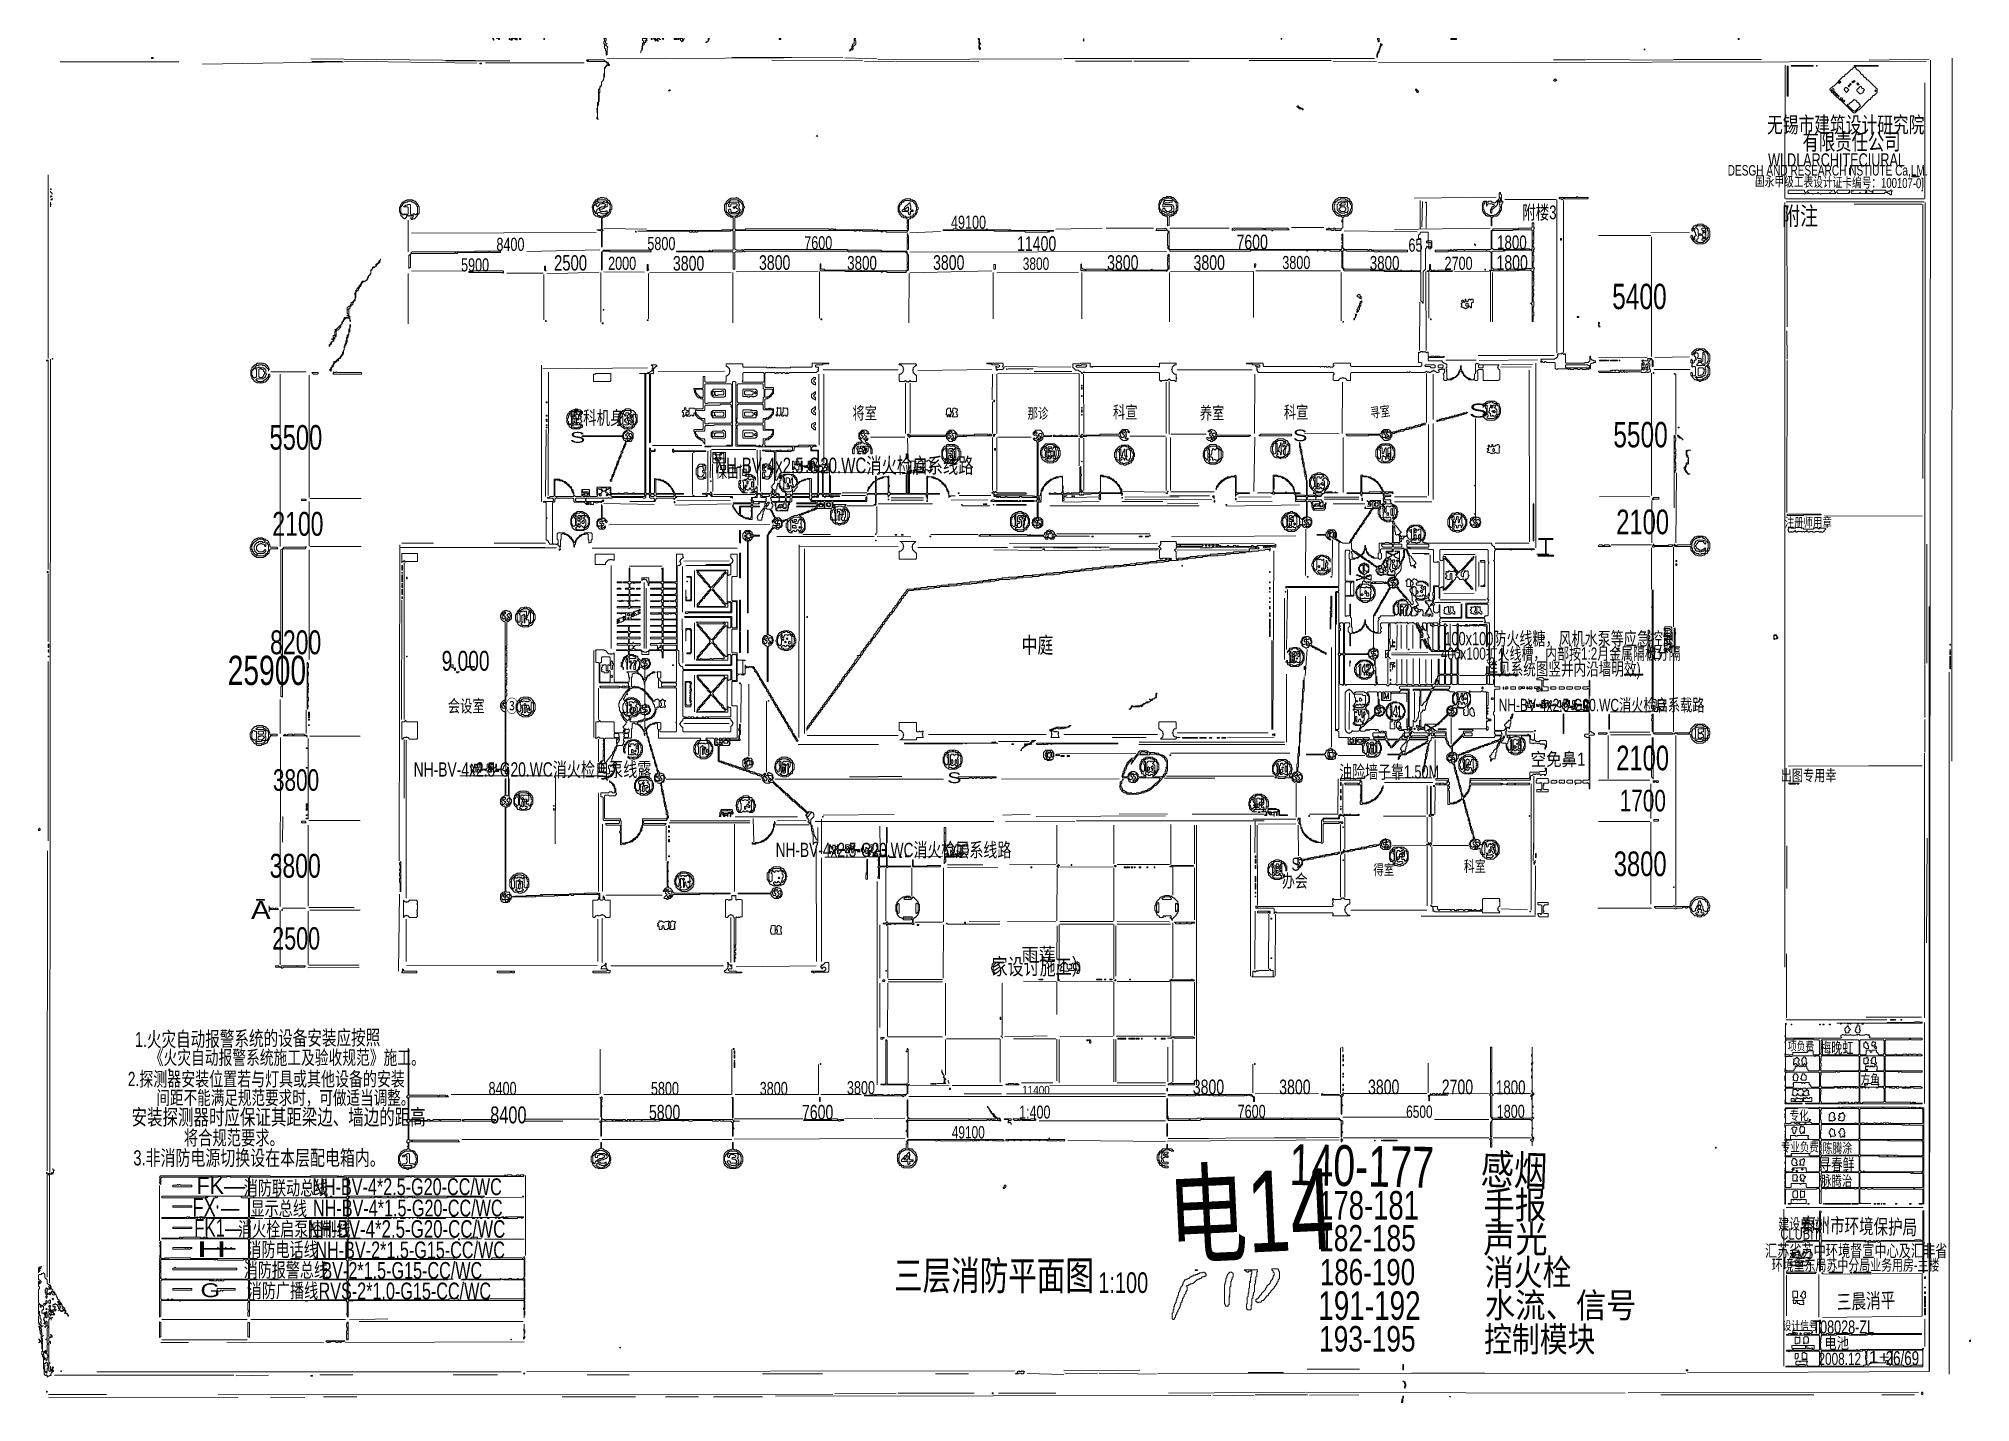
# Model space of a CAD drawing. Extents: x 12 to 2459, y 13 to 1740.
import ezdxf

# ---------------------------------------------------------------- set-up
doc = ezdxf.new("R2010")
doc.units = 0
for name, color, linetype, lineweight in [('OCR_TEXT', 6, 'Continuous', 0), ('TRACE_CURVE', 6, 'Continuous', 0), ('TRACE_STRAIGHT', 5, 'Continuous', 0), ('TRACE_TEXT_SYMBOL', 6, 'Continuous', 0)]:
    doc.layers.add(name, color=color, linetype=linetype, lineweight=lineweight)
doc.styles.add('wqy-unicode', font='wqy-unicode.lff')

msp = doc.modelspace()

# ---------------------------------------------------------------- texts
at = {"layer": 'OCR_TEXT', "color": 6, "style": 'wqy-unicode'}
for s, height, width, p in [('无锡市建筑设计研究院', 20.29, 0.72, (2201.5, 1620.8)), ('有限责任公司', 21.08, 0.72, (2246.4, 1599)), ('WLDI ARCHITECIURAL', 16.612, 0.72, (2202.8, 1578.2)), ('DESGH AND RESEARCH NSTIUTE Ca,LM.', 13.26, 0.72, (2151.6, 1566.6)), ('附楼3', 17.4, 0.72, (1891.3, 1511.3)), ('附注', 23.04, 0.72, (2220.7, 1503.9)), ('49100', 16.59, 0.72, (1167.7, 1499.2)), ('8400', 16.59, 0.72, (591.9, 1471.2)), ('5800', 16.59, 0.72, (783.1, 1472.2)), ('7600', 16.59, 0.72, (981.8, 1473.2)), ('11400', 18.55, 0.72, (1251.4, 1471.2)), ('7600', 18.55, 0.72, (1529.4, 1473.2)), ('65', 16.61, 0.72, (1747.2, 1470.2)), ('1800', 17.57, 0.72, (1859.4, 1473.2)), ('5900', 16.59, 0.72, (547.1, 1445.2)), ('2500', 19.52, 0.72, (664.9, 1446.3)), ('2000', 16.59, 0.72, (733.4, 1447.2)), ('3800', 18.55, 0.72, (815.5, 1446.2)), ('3800', 18.55, 0.72, (924.5, 1447.2)), ('3800', 17.57, 0.72, (1036.2, 1447.2)), ('3800', 18.55, 0.72, (1145, 1447.2)), ('3800', 15.62, 0.72, (1258.7, 1447.2)), ('3800', 18.55, 0.72, (1365.5, 1447.2)), ('3800', 18.55, 0.72, (1475, 1447.2)), ('3800', 16.59, 0.72, (1587.4, 1448.2)), ('3800', 17.57, 0.72, (1698.2, 1447.2)), ('2700', 16.59, 0.72, (1792.9, 1447.2)), ('1800', 18.55, 0.72, (1858.7, 1447.2)), ('5400', 32.21, 0.72, (2005.3, 1397.4)), ('将室', 15.75, 0.72, (1042.9, 1258)), ('那诊', 13.44, 0.72, (1264.7, 1258.8)), ('科宣', 15.82, 0.72, (1372.9, 1259)), ('养室', 15.82, 0.72, (1482.9, 1258)), ('科宣', 15.82, 0.72, (1589.4, 1259)), ('S', 17.6, 1.499713, (1824, 1260.2)), ('5500', 31.24, 0.72, (304.4, 1219.4)), ('空科机身', 17.4, 0.72, (684.6, 1251.2)), ('5500', 32.21, 0.72, (2006.7, 1222.4)), ('S', 13.7, 1.587931, (685, 1228.2)), ('S', 14.7, 1.376207, (1601, 1230.2)), ('保由间', 14.9, 0.72, (869.5, 1184)), ('NH-BV-4x2.5-G20.WC消火检启系线路', 19.772, 0.72, (868.9, 1189.6)), ('2100', 30.26, 0.72, (308, 1110.4)), ('2100', 31.24, 0.72, (2010.4, 1112.4)), ('注册师用章', 11.86, 0.72, (2223.8, 1121.6)), ('工', 23.8, 0.72, (1909.5, 1084)), ('8200', 30.26, 0.72, (305.2, 960.4)), ('中庭', 20.47, 0.722457, (1257, 961.8)), ('100x100防火线糖，风机水泵等应急控制', 16.822, 0.72, (1792.6, 971.8)), ('25900', 37.09, 0.72, (251.5, 921.5)), ('9.000', 25.19, 0.72, (522.5, 939.5)), ('400x100扩火线槽，内部按1:2月金属隔板分隔', 15.358, 0.72, (1788.4, 953.6)), ('详见系统图竖井内沿墙明效)', 16.243, 0.72, (1844.7, 933.6)), ('③', 16.4, 0.72, (603.5, 886.7)), ('NH-BV-4x2.5-G20.WC消火检启系载路', 15.748, 0.72, (1861.5, 888.2)), ('会设室', 15.82, 0.72, (530.4, 887)), ('空免鼻1', 16.61, 0.864301, (1902, 819.1)), ('2100', 31.24, 0.72, (2010.4, 813.4)), ('3800', 27.33, 0.72, (308.8, 787.4)), ('NH-BV-4x2.5-G20.WC消火检自泵线露', 18.19, 0.72, (487.1, 805.4)), ('S', 13.7, 1.474507, (1163, 797.2)), ('油险墙子靠1.50M', 16.68, 0.72, (1659.5, 803.1)), ('出图专用幸', 14.36, 0.72, (2218.8, 799.8)), ('1700', 27.33, 0.72, (2014.8, 761.4)), ('NH-BV-4x2.5-G20.WC消火检层系线路', 18.031, 0.72, (945.6, 703.6)), ('3800', 31.24, 0.72, (2007.3, 679.4)), ('3800', 30.26, 0.72, (304.6, 677.4)), ('S', 16.6, 0.72, (1599.1, 686.2)), ('得室', 13.39, 0.72, (1702.8, 680.8)), ('科室', 14.24, 0.72, (1817.3, 684.8)), ('办会', 16.61, 0.72, (1587, 665.1)), ('A', 23, 1.207391, (281, 625)), ('2500', 28.31, 0.72, (307.9, 586.4)), ('雨莲', 16.76, 0.949388, (1257, 572.1)), ('家设讨施工）', 20.64, 0.72, (1219.2, 554.5)), ('项负费', 11.07, 0.72, (2227.8, 458.5)), ('梅晚虹', 14.24, 0.72, (2268.8, 454.8)), ('《火灾自动报警系统施工及验收规范》施工。', 17.738, 0.72, (152.8, 440.8)), ('2.探测器安装位置若与灯具或其他设备的安装', 18.031, 0.72, (125, 413.5)), ('8400', 16.59, 0.72, (581.9, 402.2)), ('5800', 16.59, 0.72, (787.6, 402.2)), ('3800', 16.59, 0.72, (925.4, 402.2)), ('3800', 16.59, 0.72, (1035.9, 403.2)), ('3800', 18.55, 0.72, (1474, 403.2)), ('3800', 18.55, 0.72, (1583.5, 403.2)), ('3800', 18.55, 0.72, (1696, 403.2)), ('2700', 18.55, 0.72, (1789.4, 403.2)), ('1800', 17.57, 0.72, (1857.9, 403.2)), ('方鱼', 12.6, 0.72, (2319.8, 415.6)), ('间距不能满足规范要求时，可做适当调整。', 17.513, 0.72, (161.2, 390)), ('11400', 10.74, 0.871911, (1258, 403.1)), ('安装探测器时应保证其距梁边、墙边的距高', 19.966, 0.72, (129.7, 364.3)), ('8400', 21.48, 0.72, (584, 366.3)), ('5800', 18.55, 0.72, (785.1, 371.2)), ('7600', 18.55, 0.72, (978.9, 371.2)), ('1:400', 16.49, 0.72, (1254, 372.3)), ('7600', 16.59, 0.72, (1530.8, 373.2)), ('6500', 15.62, 0.72, (1744.3, 373.2)), ('1800', 16.59, 0.72, (1859, 373.2)), ('专化', 11.97, 0.72, (2230, 370.5)), ('将合规范要求。', 18.43, 0.72, (196, 338.9)), ('49100', 15.62, 0.72, (1168.7, 347.2)), ('专业负费', 11.86, 0.72, (2219.1, 330.6)), ('陈腾涂', 12.65, 0.72, (2271.9, 328.7)), ('3.非消防电源切换设在本层配电箱内。', 19.28, 0.72, (132, 313)), ('寻春鲜', 15.03, 0.72, (2267.8, 306.9)), ('FK—', 21.09, 0.962665, (212, 277)), ('消防联动总线', 18.19, 0.72, (271.8, 275.4)), ('NH-BV-4*2.5-G20-CC/WC', 21.274, 0.72, (358.6, 275.4)), ('脉腾治', 13.44, 0.72, (2269.9, 286.8)), ('FX —', 24.11, 0.72, (206.8, 248)), ('显示总线', 18.19, 0.72, (280.4, 249.4)), ('NH-BV-4*1.5-G20-CC/WC', 21.274, 0.72, (359.6, 248.4)), ('178-181', 36.12, 0.72, (1632.9, 244.5)), ('手报', 34.65, 0.847085, (1842, 245.7)), ('FK1—', 22.1, 0.720489, (209, 223)), ('NH-BV-4*2.5-G20-CC/WC', 22.199, 0.72, (352.6, 221.5)), ('建设单位', 14.11, 0.72, (2215.7, 231.9)), ('消火栓启泵控制线', 18.11, 0.72, (264.7, 223.4)), ('182-185', 33.19, 0.752379, (1634, 204.4)), ('声光', 34.65, 0.862146, (1842, 202.7)), ('CLUBIT', 14.66, 0.72, (2218.4, 219.2)), ('H', 20.1, 1.980952, (212, 197)), ('消防电话线', 18.19, 0.72, (276.3, 197.4)), ('NH-BV-2*1.5-G15-CC/WC', 21.274, 0.72, (362.6, 195.4)), ('三层消防平面图', 36.85, 0.72, (1095.5, 155.2)), ('消火栓', 33.22, 0.805553, (1844, 161.2)), ('汇苏省苏中环境督宣中心及汇非省', 15.679, 0.72, (2198.9, 197.1)), ('环境重东局苏中分局业务用房-主楼', 14.111, 0.72, (2207.4, 179.9)), ('消防报警总线', 18.11, 0.72, (271.8, 171.5)), ('BV-2*1.5-G15-CC/WC', 21.274, 0.72, (370.2, 169.4)), ('1:100', 26.19, 0.72, (1354.4, 151.5)), ('186-190', 33.19, 0.741064, (1635, 161.4)), ('G', 17.6, 1.366722, (217, 146.2)), ('消防广播线', 18.19, 0.72, (276.8, 145.4)), ('RVS-2*1.0-G15-CC/WC', 21.274, 0.72, (366.6, 143.4)), ('191-192', 36.16, 0.730312, (1633, 117.5)), ('水流、信号', 31.62, 0.8908, (1844, 120.2)), ('193-195', 32.25, 0.772361, (1634, 77.4)), ('控制模块', 31.91, 0.809867, (1843, 77)), ('设计信号', 11.07, 0.72, (2221, 104.5)), ('T08028-ZL', 16.59, 0.72, (2258.9, 100.2)), ('2008.12', 15.5, 0.72, (2266.6, 60.3)), ('电池', 14.36, 0.798301, (2274, 80.8)), ('1+', 15.07, 1.151607, (2330, 63)), ('26/69', 17.59, 0.72, (2351.7, 60.2))]:
    msp.add_text(s, height=height, dxfattribs=dict(at, width=width)).set_placement(p)
for s, height, rotation, width, p in [('国永甲级工表设计证卡编号：100107-0]', 12.511, -0.7369, 0.72, (2186.1, 1553.3)), ('寻室', 12.75, 8.1301, 0.72, (1699.8, 1259.3)), ('1.火灾自动报警系统的设备安装应按照', 18.815, 0.5232, 0.72, (134.1, 463)), ('140-177', 51.74, -1.1853, 0.72, (1596.1, 288.4)), ('感烟', 37.98, -1.9637, 0.81292, (1838.3, 289.8)), ('电14', 102.46, 2.6699, 0.72, (1444.5, 198)), ('泰州市环境保护局', 18.74, -1.2124, 0.72, (2244.2, 228.4)), ('三晨消平', 18.91, 2.1611, 0.72, (2290.1, 130.6))]:
    msp.add_text(s, height=height, rotation=rotation, dxfattribs=dict(at, width=width)).set_placement(p)

# ---------------------------------------------------------------- linework, layer by layer
at = {"layer": 'TRACE_CURVE', "color": 6}
for points in [[(896, 1539), (895, 1538), (889, 1538), (888, 1537), (887, 1537), (885, 1535), (884, 1535), (884, 1534), (883, 1533), (883, 1532), (881, 1530), (881, 1522), (882, 1521), (882, 1520), (883, 1519), (883, 1518), (886, 1515), (888, 1515), (889, 1514), (891, 1514), (892, 1513), (892, 1499), (891, 1498), (878, 1498), (877, 1497), (783, 1497), (782, 1496), (771, 1496), (836, 1496), (837, 1495), (839, 1495), (840, 1496), (841, 1495), (843, 1495), (844, 1496), (845, 1495), (846, 1495), (847, 1496), (888, 1496), (889, 1497), (891, 1497), (892, 1496), (892, 1473), (891, 1472), (866, 1472), (865, 1471), (863, 1471), (862, 1472), (861, 1471), (820, 1471), (820, 1470), (891, 1470), (892, 1469), (892, 1448), (894, 1448), (894, 1469), (895, 1470), (903, 1470), (904, 1471), (905, 1471), (906, 1470), (907, 1471), (1037, 1471), (1038, 1470)], [(1069, 1497), (1068, 1498), (1022, 1498), (1021, 1499), (1020, 1498), (1019, 1498), (1018, 1499), (1016, 1499), (1015, 1498), (1014, 1498), (1013, 1499), (908, 1499), (907, 1498), (895, 1498), (894, 1499), (894, 1513), (895, 1514), (897, 1514), (898, 1515), (900, 1515), (903, 1518), (903, 1519), (904, 1520), (904, 1521), (905, 1522), (905, 1525), (906, 1526), (906, 1527), (905, 1528), (905, 1530), (904, 1531), (904, 1533), (901, 1536), (900, 1536), (898, 1538), (897, 1538), (896, 1539)], [(1080, 1495), (1081, 1496), (1085, 1496), (1086, 1495), (1112, 1495), (1112, 1496), (1114, 1498), (1114, 1511), (1115, 1512), (1116, 1512), (1117, 1513), (1119, 1513), (1121, 1515), (1122, 1515), (1122, 1516), (1124, 1518), (1124, 1519), (1125, 1520), (1125, 1523), (1126, 1524), (1126, 1526), (1125, 1527), (1125, 1529), (1124, 1530), (1124, 1531), (1123, 1532), (1123, 1533), (1121, 1535), (1120, 1535), (1119, 1536), (1117, 1536), (1116, 1537), (1110, 1537), (1109, 1536), (1107, 1536), (1102, 1531), (1102, 1529), (1101, 1528), (1101, 1521), (1102, 1520), (1102, 1518), (1106, 1514), (1107, 1514), (1108, 1513), (1111, 1513), (1112, 1512), (1112, 1510), (1113, 1509), (1112, 1508), (1112, 1506), (1113, 1505), (1113, 1504), (1112, 1503), (1112, 1500), (1113, 1499), (1113, 1498), (1112, 1497), (1075, 1497), (1074, 1498), (1073, 1497), (1072, 1497), (1071, 1498), (1070, 1497), (1069, 1497)], [(1038, 1470), (1110, 1470), (1112, 1468), (1112, 1456), (1113, 1455), (1112, 1454), (1112, 1452), (1113, 1451), (1112, 1450), (1112, 1447), (1111, 1446), (1055, 1446), (1054, 1447), (1053, 1446), (1039, 1446), (1038, 1447), (1008, 1447), (1007, 1448), (1004, 1448), (1003, 1449), (1003, 1455), (1002, 1455), (1002, 1447), (1003, 1446), (1033, 1446), (1034, 1445), (1079, 1445), (1080, 1444), (1081, 1445), (1086, 1445), (1087, 1444), (1111, 1444), (1111, 1445), (1113, 1447), (1114, 1447), (1114, 1466), (1112, 1468), (1112, 1469), (1111, 1470), (1112, 1471), (1080, 1471), (1079, 1472), (1037, 1472), (1036, 1473), (906, 1473), (905, 1472), (904, 1472), (903, 1473), (902, 1472), (896, 1472), (894, 1474), (894, 1496), (895, 1497), (1045, 1497), (1046, 1496), (1047, 1496), (1048, 1497), (1051, 1497), (1052, 1496), (1053, 1497), (1055, 1497), (1056, 1496), (1079, 1496), (1080, 1495)], [(1439, 1500), (1438, 1499), (1428, 1499), (1428, 1498), (1427, 1497), (1440, 1497), (1441, 1498), (1443, 1496), (1443, 1494), (1442, 1493), (1442, 1478), (1443, 1477), (1443, 1476), (1442, 1475), (1445, 1472), (1445, 1471), (1547, 1471), (1548, 1472), (1618, 1472), (1619, 1471), (1620, 1472), (1631, 1472), (1632, 1471), (1633, 1472), (1640, 1472), (1641, 1471), (1642, 1471), (1643, 1472), (1647, 1472), (1648, 1471), (1660, 1471), (1661, 1472), (1663, 1470), (1663, 1463), (1664, 1462), (1663, 1461), (1663, 1450), (1665, 1448), (1665, 1447), (1666, 1446), (1716, 1446), (1717, 1445), (1762, 1445), (1763, 1444), (1763, 1408), (1765, 1406), (1765, 1405), (1766, 1405), (1766, 1445), (1769, 1448), (1769, 1474), (1770, 1475), (1770, 1476), (1771, 1477), (1773, 1475), (1773, 1474), (1775, 1474), (1776, 1475), (1777, 1475), (1777, 1483), (1776, 1484), (1773, 1484), (1772, 1485), (1772, 1495)], [(1440, 1499), (1439, 1500)], [(1772, 1495), (1763, 1495), (1762, 1494), (1762, 1493), (1760, 1491), (1760, 1487), (1762, 1487), (1763, 1486), (1763, 1447), (1762, 1446), (1752, 1446), (1751, 1447), (1750, 1446), (1739, 1446), (1738, 1447), (1737, 1447), (1736, 1446), (1735, 1446), (1734, 1447), (1700, 1447), (1699, 1448), (1666, 1448), (1664, 1450), (1664, 1471), (1665, 1472), (1668, 1472), (1669, 1471), (1703, 1471), (1704, 1470), (1709, 1470), (1710, 1471), (1711, 1470), (1746, 1470), (1746, 1472), (1701, 1472), (1700, 1473), (1698, 1473), (1697, 1472), (1696, 1472), (1695, 1473), (1666, 1473), (1664, 1475), (1664, 1493), (1663, 1492), (1663, 1490), (1664, 1489), (1663, 1488), (1663, 1485), (1664, 1484), (1664, 1483), (1663, 1482), (1663, 1481), (1664, 1480), (1664, 1479), (1663, 1478), (1663, 1474), (1662, 1473), (1445, 1473), (1444, 1474), (1444, 1496), (1443, 1496), (1441, 1498), (1441, 1499), (1440, 1499)], [(1905, 1507), (1904, 1506), (1904, 1501), (1903, 1500), (1887, 1500), (1886, 1499), (1854, 1499), (1854, 1498), (1853, 1497), (1852, 1497), (1852, 1474), (1851, 1473), (1847, 1473), (1846, 1472), (1845, 1473), (1819, 1473), (1818, 1472), (1817, 1473), (1809, 1473), (1808, 1472), (1807, 1472), (1806, 1473), (1805, 1473), (1804, 1472), (1802, 1472), (1801, 1473), (1800, 1472), (1781, 1472), (1781, 1470), (1797, 1470), (1798, 1471), (1850, 1471), (1852, 1469), (1852, 1447), (1853, 1446), (1854, 1447), (1855, 1446), (1883, 1446), (1884, 1447), (1885, 1447), (1886, 1446), (1887, 1447), (1902, 1447), (1904, 1445), (1904, 1406), (1903, 1405), (1902, 1405), (1904, 1403), (1904, 1382), (1905, 1382), (1905, 1389), (1906, 1390), (1906, 1393), (1905, 1394), (1905, 1400), (1906, 1401), (1906, 1407), (1905, 1408), (1905, 1413), (1906, 1414), (1905, 1415), (1906, 1416), (1906, 1417), (1905, 1418)], [(1905, 1418), (1905, 1420), (1906, 1421), (1906, 1422), (1905, 1423), (1905, 1426), (1906, 1427), (1906, 1433), (1905, 1434), (1906, 1435), (1906, 1436), (1905, 1437), (1906, 1438), (1906, 1439), (1905, 1440), (1906, 1441), (1905, 1442), (1905, 1443), (1906, 1444), (1905, 1445), (1906, 1446), (1906, 1448), (1907, 1449), (1905, 1451), (1905, 1457), (1906, 1458), (1906, 1465), (1905, 1466), (1905, 1469), (1906, 1470), (1906, 1471), (1905, 1472), (1907, 1474), (1906, 1475), (1906, 1476), (1905, 1477), (1905, 1480), (1906, 1481), (1906, 1482), (1905, 1483), (1905, 1484), (1906, 1485), (1906, 1490), (1905, 1491), (1906, 1492), (1906, 1493), (1905, 1494), (1906, 1495), (1906, 1496), (1905, 1497), (1906, 1498), (1906, 1499), (1907, 1500), (1906, 1501), (1906, 1506), (1905, 1507)], [(445, 1461), (445, 1460), (443, 1458), (443, 1457), (441, 1455), (440, 1455), (439, 1454), (439, 1452), (438, 1451), (436, 1451), (435, 1450), (435, 1449), (433, 1447), (433, 1443), (432, 1442), (432, 1441), (431, 1440), (430, 1440), (430, 1439), (429, 1438), (429, 1437), (428, 1436), (428, 1435), (426, 1433), (422, 1433), (422, 1432), (420, 1430), (420, 1429), (418, 1427), (418, 1426), (415, 1423), (415, 1422), (414, 1421), (414, 1419), (412, 1417), (413, 1416), (413, 1410), (409, 1406), (408, 1406), (408, 1404), (407, 1403), (407, 1402), (406, 1401), (405, 1401), (403, 1399), (403, 1392), (404, 1391), (404, 1390), (403, 1389), (402, 1389), (403, 1389), (404, 1390), (405, 1389), (405, 1388), (403, 1386), (402, 1387), (400, 1387), (399, 1386), (399, 1385), (398, 1384), (398, 1383), (396, 1381), (396, 1379), (388, 1371)], [(411, 1406), (411, 1407), (412, 1408), (413, 1408), (413, 1411), (414, 1412), (414, 1415), (413, 1416), (414, 1417), (414, 1419), (417, 1422), (417, 1423), (418, 1424), (418, 1425), (420, 1427), (420, 1428), (421, 1429), (421, 1430), (423, 1432), (424, 1432), (425, 1433), (426, 1433), (427, 1434), (428, 1434), (428, 1435), (429, 1436), (429, 1437), (430, 1438), (430, 1439), (433, 1442), (433, 1446), (434, 1447), (434, 1448), (436, 1450), (438, 1450), (438, 1451), (439, 1452), (440, 1452), (440, 1453), (443, 1456), (444, 1456), (444, 1459), (445, 1460), (445, 1461)], [(388, 1371), (387, 1372), (388, 1371), (388, 1370), (387, 1369), (387, 1365), (386, 1364), (385, 1364), (385, 1362), (386, 1361), (385, 1360), (383, 1360), (385, 1358), (385, 1357), (384, 1356), (383, 1356), (382, 1355), (382, 1354), (380, 1352), (380, 1350), (381, 1351), (381, 1352), (382, 1353), (383, 1353), (383, 1355), (385, 1357), (386, 1357), (386, 1359), (387, 1360), (387, 1362), (388, 1363), (389, 1363), (389, 1370), (390, 1371), (391, 1371), (395, 1375), (395, 1377), (396, 1378), (396, 1379), (397, 1380), (397, 1381), (398, 1382), (398, 1383), (401, 1386), (405, 1386), (406, 1385), (406, 1383), (407, 1382), (407, 1383), (406, 1384), (406, 1388), (405, 1389), (405, 1396), (404, 1397), (405, 1398), (406, 1398), (406, 1400), (407, 1401), (408, 1401), (408, 1402), (409, 1403), (410, 1403), (410, 1405), (411, 1406)], [(788, 1327), (790, 1325), (790, 1323), (789, 1322), (789, 1320), (786, 1317), (784, 1317), (783, 1316), (773, 1316), (779, 1316), (780, 1315), (780, 1165), (779, 1164), (767, 1164), (766, 1165), (765, 1165), (764, 1164), (759, 1164), (758, 1165), (754, 1165), (753, 1164), (748, 1164), (747, 1165), (746, 1164), (738, 1164), (737, 1165), (737, 1172), (719, 1172), (720, 1171), (719, 1170), (719, 1163), (720, 1162), (720, 1161), (719, 1160), (711, 1160), (710, 1161), (710, 1169), (700, 1169), (700, 1163), (701, 1162), (699, 1160), (692, 1160), (690, 1162), (690, 1165), (689, 1166), (689, 1168), (687, 1170), (687, 1172), (686, 1173), (685, 1173), (684, 1174), (684, 1175), (683, 1176), (682, 1176), (681, 1177), (681, 1178), (680, 1178), (679, 1179), (677, 1179), (675, 1181), (673, 1181), (672, 1182), (665, 1182), (665, 1161)], [(785, 1316), (786, 1315), (786, 1228), (787, 1229), (787, 1315), (788, 1316), (791, 1316), (791, 1318), (790, 1319), (791, 1320), (791, 1322), (794, 1325), (795, 1325), (795, 1326), (794, 1327), (788, 1327)], [(992, 1329), (992, 1325), (991, 1324), (965, 1324), (964, 1323), (945, 1323), (944, 1324), (943, 1323), (942, 1323), (941, 1324), (940, 1323), (939, 1323), (938, 1324), (937, 1323), (935, 1323), (934, 1324), (905, 1324), (904, 1325), (904, 1328), (883, 1328), (883, 1325), (884, 1325), (887, 1322), (887, 1320), (888, 1319), (887, 1318), (887, 1316), (884, 1313), (883, 1313), (883, 1306), (882, 1305), (857, 1305), (856, 1306), (856, 1312), (854, 1312), (854, 1298), (853, 1297), (842, 1297), (842, 1296), (843, 1295), (843, 1292), (844, 1291), (844, 1290), (845, 1289), (845, 1288), (848, 1285), (850, 1285), (851, 1284), (853, 1284), (854, 1283), (854, 1272), (853, 1271), (843, 1271), (842, 1272), (836, 1272), (836, 1269), (835, 1268), (834, 1269), (833, 1269), (832, 1270), (832, 1272), (831, 1273), (830, 1272), (830, 1270)], [(954, 1316), (955, 1317), (957, 1317), (958, 1316), (959, 1316), (960, 1317), (961, 1316), (962, 1316), (963, 1317), (997, 1317), (999, 1319), (1000, 1319), (1000, 1320), (999, 1321), (1000, 1322), (1000, 1324), (997, 1324), (996, 1325), (996, 1326), (997, 1327), (1005, 1327), (1006, 1328), (1013, 1328), (1013, 1329), (992, 1329)], [(863, 1165), (862, 1164), (861, 1164), (860, 1163), (858, 1165), (857, 1164), (853, 1164), (853, 1163), (857, 1163), (858, 1162), (858, 1161), (857, 1160), (843, 1160), (842, 1161), (842, 1162), (840, 1160), (819, 1160), (818, 1161), (818, 1162), (819, 1163), (829, 1163), (829, 1164), (818, 1164), (817, 1165), (817, 1166), (816, 1167), (816, 1168), (815, 1169), (815, 1170), (813, 1172), (813, 1173), (809, 1177), (808, 1177), (806, 1179), (805, 1179), (803, 1181), (800, 1181), (799, 1182), (794, 1182), (793, 1183), (792, 1182), (792, 1165), (791, 1164), (788, 1164), (787, 1165), (787, 1216), (788, 1217), (792, 1217), (793, 1218), (793, 1220), (792, 1220), (792, 1219), (791, 1218), (788, 1218), (787, 1219), (787, 1221), (786, 1222), (786, 1165), (785, 1164), (782, 1164), (781, 1165), (781, 1315), (782, 1316), (785, 1316)], [(867, 1250), (868, 1251), (889, 1251), (890, 1250), (890, 1226), (888, 1224), (887, 1225), (884, 1225), (883, 1224), (856, 1224), (856, 1223), (863, 1223), (864, 1224), (891, 1224), (891, 1305), (892, 1306), (894, 1306), (895, 1305), (895, 1255), (896, 1254), (896, 1253), (895, 1252), (895, 1250), (896, 1249), (895, 1248), (896, 1247), (895, 1246), (895, 1224), (921, 1224), (922, 1223), (923, 1224), (924, 1223), (966, 1223), (967, 1222), (967, 1219), (966, 1218), (965, 1219), (961, 1219), (960, 1218), (953, 1218), (952, 1219), (950, 1219), (949, 1218), (948, 1218), (947, 1219), (946, 1218), (940, 1218), (939, 1219), (929, 1219), (929, 1218), (932, 1218), (933, 1217), (943, 1217), (944, 1216), (944, 1177), (941, 1174), (941, 1173), (940, 1172), (942, 1170), (941, 1169), (941, 1167), (940, 1166), (940, 1165), (939, 1164)], [(1000, 1219), (992, 1219), (991, 1220), (991, 1222), (993, 1224), (996, 1224), (997, 1223), (997, 1224), (996, 1225), (975, 1225), (974, 1224), (933, 1224), (932, 1225), (932, 1231), (933, 1232), (936, 1232), (937, 1233), (938, 1233), (942, 1237), (942, 1238), (943, 1239), (943, 1245), (933, 1245), (932, 1246), (932, 1257), (933, 1258), (936, 1258), (938, 1260), (939, 1260), (940, 1261), (940, 1262), (943, 1265), (943, 1271), (940, 1271), (939, 1272), (938, 1271), (937, 1272), (936, 1271), (933, 1271), (932, 1272), (932, 1283), (933, 1284), (935, 1284), (936, 1285), (937, 1285), (939, 1287), (940, 1287), (940, 1288), (943, 1291), (943, 1298), (933, 1298), (932, 1299), (932, 1316), (933, 1317), (944, 1317), (945, 1316), (946, 1316), (947, 1317), (948, 1317), (949, 1316), (950, 1317), (952, 1317), (953, 1316), (954, 1316)], [(830, 1270), (829, 1269), (828, 1269), (827, 1268), (827, 1267), (828, 1267), (829, 1266), (829, 1264), (828, 1263), (828, 1261), (829, 1261), (831, 1263), (832, 1263), (833, 1262), (837, 1262), (838, 1263), (840, 1263), (841, 1262), (842, 1263), (842, 1265), (843, 1266), (844, 1265), (844, 1263), (848, 1259), (849, 1259), (850, 1258), (851, 1258), (852, 1257), (853, 1257), (854, 1256), (854, 1246), (853, 1245), (843, 1245), (842, 1244), (842, 1243), (843, 1242), (843, 1240), (844, 1239), (844, 1237), (848, 1233), (849, 1233), (850, 1232), (851, 1232), (852, 1231), (853, 1231), (854, 1230), (854, 1229), (856, 1227), (856, 1226), (856, 1232), (855, 1233), (851, 1233), (849, 1235), (848, 1235), (846, 1237), (846, 1238), (844, 1240), (844, 1242), (845, 1243), (855, 1243), (856, 1244), (856, 1249), (857, 1250), (867, 1250)], [(987, 1223), (988, 1224), (989, 1224), (990, 1223), (990, 1218), (998, 1218), (999, 1217), (999, 1206), (998, 1205), (998, 1204), (997, 1203), (997, 1201), (996, 1200), (995, 1201), (995, 1203), (994, 1204), (994, 1205), (993, 1205), (992, 1204), (991, 1205), (987, 1205), (987, 1200), (986, 1199), (985, 1200), (984, 1199), (980, 1199), (979, 1200), (979, 1205), (978, 1205), (978, 1201), (977, 1200), (976, 1200), (975, 1201), (975, 1205), (971, 1205), (971, 1201), (970, 1200), (969, 1201), (969, 1204), (968, 1205), (967, 1205), (967, 1194), (968, 1194), (970, 1196), (971, 1195), (971, 1194), (975, 1194), (975, 1198), (976, 1199), (977, 1199), (978, 1198), (978, 1194), (979, 1194), (979, 1197), (980, 1198), (986, 1198), (987, 1197), (987, 1195), (988, 1194), (988, 1193), (989, 1194), (990, 1194), (991, 1193), (992, 1193)], [(1275, 1244), (1272, 1241), (1272, 1239), (1273, 1238), (1273, 1237), (1273, 1240), (1275, 1242), (1276, 1242), (1277, 1241), (1275, 1239), (1275, 1237), (1277, 1237), (1278, 1236), (1277, 1235), (1276, 1235), (1276, 1234), (1275, 1233), (1274, 1233), (1273, 1234), (1273, 1235), (1273, 1234), (1272, 1233), (1274, 1231), (1275, 1231), (1277, 1229), (1277, 1161), (1276, 1160), (1274, 1160), (1273, 1161), (1272, 1160), (1271, 1161), (1226, 1161), (1225, 1162), (1226, 1163), (1263, 1163), (1263, 1164), (1262, 1165), (1226, 1165), (1224, 1167), (1224, 1166), (1223, 1165), (1222, 1166), (1222, 1167), (1220, 1165), (1219, 1165), (1220, 1165), (1222, 1163), (1222, 1162), (1223, 1161), (1222, 1160), (1225, 1160), (1226, 1159), (1227, 1160), (1228, 1159), (1229, 1160), (1230, 1160), (1231, 1159), (1236, 1159), (1237, 1160), (1238, 1160), (1239, 1159), (1254, 1159), (1255, 1160), (1257, 1160)], [(1286, 1237), (1285, 1238), (1285, 1239), (1284, 1240), (1284, 1241), (1281, 1244), (1275, 1244)], [(1360, 1187), (1357, 1187), (1357, 1167), (1355, 1165), (1336, 1165), (1332, 1169), (1332, 1186), (1333, 1187), (1333, 1188), (1332, 1189), (1332, 1198), (1331, 1197), (1331, 1166), (1330, 1165), (1321, 1165), (1320, 1164), (1319, 1164), (1318, 1165), (1315, 1165), (1314, 1164), (1311, 1164), (1310, 1165), (1310, 1167), (1309, 1168), (1309, 1169), (1310, 1170), (1310, 1173), (1309, 1174), (1309, 1186), (1308, 1186), (1307, 1185), (1306, 1186), (1305, 1185), (1301, 1185), (1300, 1184), (1298, 1184), (1296, 1182), (1294, 1182), (1291, 1179), (1290, 1179), (1286, 1175), (1286, 1174), (1284, 1172), (1284, 1171), (1283, 1170), (1283, 1169), (1282, 1168), (1282, 1165), (1281, 1164), (1281, 1162), (1279, 1160), (1278, 1161), (1278, 1229), (1279, 1230), (1280, 1230), (1281, 1231), (1282, 1231), (1284, 1233), (1284, 1235), (1285, 1236), (1295, 1236), (1295, 1238), (1294, 1237), (1286, 1237)], [(1609, 1229), (1609, 1223), (1610, 1222), (1610, 1218), (1611, 1217), (1611, 1214), (1612, 1213), (1612, 1207), (1613, 1206), (1613, 1202), (1614, 1201), (1614, 1198), (1615, 1197), (1615, 1191), (1616, 1190), (1616, 1186), (1617, 1185), (1617, 1182), (1618, 1181), (1618, 1162), (1617, 1161), (1616, 1162), (1605, 1162), (1604, 1163), (1605, 1164), (1610, 1164), (1610, 1165), (1604, 1165), (1603, 1166), (1603, 1169), (1602, 1170), (1602, 1172), (1600, 1174), (1600, 1175), (1593, 1182), (1592, 1182), (1590, 1184), (1589, 1184), (1588, 1185), (1586, 1185), (1585, 1186), (1582, 1186), (1581, 1187), (1576, 1187), (1576, 1166), (1575, 1165), (1556, 1165), (1573, 1165), (1574, 1164), (1575, 1164), (1576, 1163), (1577, 1163), (1578, 1164), (1602, 1164), (1604, 1162), (1604, 1154), (1616, 1154), (1617, 1155), (1618, 1154), (1618, 1135), (1617, 1134), (1615, 1134), (1612, 1131), (1609, 1134)], [(1636, 1190), (1632, 1190), (1631, 1189), (1629, 1189), (1628, 1188), (1627, 1188), (1626, 1187), (1625, 1187), (1625, 1186), (1623, 1184), (1623, 1183), (1622, 1182), (1622, 1173), (1623, 1172), (1623, 1171), (1628, 1166), (1627, 1165), (1627, 1164), (1629, 1164), (1630, 1163), (1628, 1161), (1627, 1162), (1621, 1162), (1620, 1161), (1619, 1162), (1619, 1180), (1618, 1181), (1618, 1187), (1617, 1188), (1617, 1192), (1616, 1193), (1616, 1196), (1615, 1197), (1615, 1203), (1614, 1204), (1614, 1208), (1613, 1209), (1613, 1212), (1612, 1213), (1612, 1219), (1611, 1220), (1611, 1223), (1610, 1224), (1610, 1227), (1609, 1228), (1609, 1229)], [(992, 1193), (991, 1194), (992, 1195), (992, 1196), (993, 1197), (992, 1198), (992, 1202), (993, 1203), (994, 1202), (994, 1199), (995, 1198), (995, 1195), (996, 1194), (995, 1193), (994, 1193), (997, 1193), (1000, 1190), (999, 1189), (999, 1165), (998, 1164), (992, 1164), (991, 1165), (991, 1183), (986, 1183), (985, 1182), (982, 1182), (981, 1181), (979, 1181), (977, 1179), (976, 1179), (975, 1178), (974, 1178), (973, 1179), (973, 1182), (972, 1183), (972, 1184), (968, 1188), (956, 1188), (955, 1187), (954, 1187), (953, 1186), (952, 1187), (952, 1190), (950, 1188), (950, 1186), (949, 1185), (949, 1184), (948, 1183), (948, 1182), (947, 1181), (946, 1181), (945, 1182), (945, 1184), (946, 1185), (946, 1217), (947, 1218), (948, 1217), (965, 1217), (966, 1218), (968, 1218), (969, 1219), (969, 1222), (970, 1223), (987, 1223)], [(1019, 1154), (1061, 1154), (1061, 1160), (1060, 1159), (1060, 1156), (1059, 1155), (992, 1155), (991, 1156), (991, 1158), (993, 1160), (994, 1159), (995, 1160), (996, 1160), (997, 1159), (998, 1160), (999, 1159), (1000, 1160), (1000, 1162), (1001, 1163), (1004, 1163), (1005, 1162), (1005, 1160), (1007, 1160), (1008, 1159), (1009, 1160), (1015, 1160), (1016, 1159), (1017, 1160), (1018, 1159), (1019, 1160), (1027, 1160), (1026, 1161), (1021, 1161), (1020, 1160), (1019, 1161), (1016, 1161), (1015, 1162), (1016, 1163), (1026, 1163), (1027, 1164), (1028, 1163), (1028, 1164), (1016, 1164), (1015, 1165), (1015, 1186), (1014, 1187), (1014, 1202), (1013, 1202), (1013, 1200), (1014, 1199), (1014, 1198), (1013, 1197), (1011, 1199), (1011, 1205), (1010, 1206), (1010, 1203), (1007, 1200), (1005, 1202), (1005, 1201), (1004, 1200), (1003, 1200), (1002, 1199), (1000, 1201), (1000, 1219)], [(939, 1164), (929, 1164), (928, 1165), (926, 1163), (925, 1164), (923, 1164), (922, 1165), (922, 1172), (921, 1173), (921, 1171), (919, 1169), (918, 1170), (918, 1181), (917, 1182), (914, 1182), (913, 1181), (911, 1183), (910, 1183), (908, 1181), (907, 1182), (906, 1181), (904, 1181), (904, 1179), (905, 1178), (905, 1170), (904, 1169), (903, 1169), (901, 1171), (901, 1174), (900, 1175), (900, 1176), (901, 1177), (901, 1180), (902, 1181), (900, 1181), (900, 1180), (899, 1179), (899, 1172), (900, 1171), (900, 1170), (901, 1169), (901, 1168), (904, 1165), (910, 1165), (907, 1165), (906, 1166), (905, 1166), (904, 1167), (905, 1168), (907, 1168), (908, 1169), (909, 1169), (910, 1168), (911, 1168), (912, 1169), (912, 1170), (913, 1171), (914, 1170), (914, 1169), (915, 1168), (916, 1168), (918, 1170), (919, 1169), (919, 1168)], [(1257, 1160), (1258, 1159), (1275, 1159), (1276, 1160), (1277, 1159), (1277, 1156), (1276, 1155), (1275, 1155), (1275, 1154), (1276, 1154), (1278, 1152), (1277, 1151), (1277, 1134), (1276, 1133), (1274, 1133), (1271, 1130), (1271, 1128), (1270, 1127), (1271, 1126), (1271, 1124), (1273, 1122), (1273, 1121), (1274, 1121), (1275, 1120), (1279, 1120), (1280, 1121), (1281, 1121), (1284, 1124), (1284, 1130), (1281, 1133), (1279, 1133), (1278, 1134), (1278, 1153), (1279, 1154), (1280, 1153), (1281, 1153), (1282, 1154), (1281, 1155), (1282, 1156), (1282, 1166), (1284, 1168), (1284, 1169), (1285, 1170), (1285, 1172), (1294, 1181), (1295, 1181), (1296, 1182), (1297, 1182), (1298, 1183), (1300, 1183), (1301, 1184), (1303, 1184), (1304, 1185), (1308, 1185), (1309, 1184), (1309, 1166), (1307, 1164), (1301, 1164), (1300, 1165), (1299, 1165), (1298, 1164), (1294, 1164), (1293, 1165), (1292, 1164)], [(1292, 1164), (1292, 1163), (1308, 1163), (1309, 1162), (1309, 1154), (1311, 1156), (1311, 1157), (1310, 1158), (1313, 1161), (1315, 1161), (1312, 1161), (1311, 1160), (1309, 1162), (1310, 1163), (1330, 1163), (1331, 1162), (1332, 1162), (1333, 1163), (1334, 1162), (1335, 1162), (1336, 1163), (1345, 1163), (1346, 1164), (1355, 1164), (1356, 1163), (1356, 1162), (1355, 1161), (1356, 1160), (1355, 1159), (1356, 1158), (1355, 1157), (1356, 1157), (1357, 1156), (1357, 1163), (1358, 1164), (1383, 1164), (1384, 1163), (1384, 1161), (1384, 1162), (1385, 1163), (1385, 1164), (1383, 1166), (1384, 1167), (1384, 1169), (1382, 1171), (1382, 1172), (1381, 1173), (1381, 1174), (1378, 1177), (1378, 1178), (1377, 1179), (1376, 1179), (1375, 1180), (1375, 1181), (1374, 1181), (1373, 1182), (1372, 1182), (1370, 1184), (1369, 1184), (1368, 1185), (1365, 1185), (1364, 1186), (1361, 1186), (1360, 1187)], [(1626, 1144), (1627, 1143), (1641, 1143), (1641, 1144), (1642, 1145), (1642, 1150), (1643, 1151), (1643, 1152), (1642, 1152), (1642, 1151), (1641, 1150), (1641, 1147), (1639, 1145), (1629, 1145), (1628, 1144), (1627, 1145), (1627, 1147), (1628, 1148), (1633, 1148), (1634, 1149), (1635, 1148), (1635, 1147), (1638, 1147), (1639, 1148), (1639, 1153), (1637, 1155), (1637, 1156), (1631, 1156), (1630, 1157), (1630, 1159), (1631, 1160), (1636, 1160), (1637, 1161), (1637, 1162), (1639, 1164), (1640, 1164), (1641, 1165), (1658, 1165), (1656, 1165), (1655, 1166), (1654, 1165), (1651, 1165), (1650, 1166), (1645, 1166), (1644, 1165), (1643, 1166), (1642, 1165), (1641, 1166), (1641, 1167), (1645, 1171), (1645, 1172), (1646, 1173), (1646, 1175), (1647, 1176), (1647, 1179), (1646, 1180), (1646, 1181), (1645, 1182), (1645, 1184), (1641, 1188), (1640, 1188), (1639, 1189), (1637, 1189), (1636, 1190)], [(1687, 1187), (1687, 1166), (1686, 1165), (1670, 1165), (1669, 1164), (1686, 1164), (1687, 1163), (1687, 1162), (1688, 1161), (1688, 1160), (1688, 1163), (1689, 1164), (1713, 1164), (1714, 1165), (1715, 1164), (1715, 1161), (1716, 1160), (1716, 1159), (1715, 1158), (1715, 1157), (1716, 1156), (1715, 1155), (1716, 1154), (1718, 1154), (1719, 1153), (1718, 1152), (1716, 1152), (1714, 1150), (1713, 1150), (1712, 1151), (1712, 1155), (1699, 1155), (1698, 1154), (1696, 1154), (1695, 1155), (1695, 1154), (1696, 1154), (1697, 1153), (1696, 1152), (1697, 1151), (1696, 1150), (1697, 1150), (1698, 1151), (1699, 1150), (1699, 1149), (1698, 1148), (1695, 1148), (1699, 1148), (1700, 1149), (1700, 1151), (1699, 1152), (1698, 1152), (1697, 1153), (1698, 1154), (1701, 1154), (1702, 1153), (1702, 1146), (1701, 1145), (1694, 1145), (1693, 1146), (1693, 1147), (1692, 1146), (1692, 1145), (1699, 1145)], [(1725, 1155), (1725, 1156), (1718, 1156), (1717, 1157), (1717, 1159), (1718, 1160), (1724, 1160), (1725, 1161), (1725, 1162), (1717, 1162), (1716, 1163), (1716, 1164), (1717, 1165), (1718, 1165), (1719, 1164), (1721, 1164), (1722, 1165), (1726, 1165), (1727, 1164), (1728, 1164), (1728, 1165), (1727, 1166), (1716, 1166), (1715, 1167), (1715, 1168), (1714, 1169), (1714, 1171), (1712, 1173), (1712, 1174), (1709, 1177), (1709, 1178), (1708, 1179), (1707, 1179), (1706, 1180), (1706, 1181), (1705, 1181), (1704, 1182), (1703, 1182), (1702, 1183), (1701, 1183), (1699, 1185), (1695, 1185), (1694, 1186), (1690, 1186), (1689, 1187), (1687, 1187)], [(665, 1161), (664, 1160), (660, 1160), (658, 1158), (657, 1159), (656, 1159), (657, 1158), (663, 1158), (664, 1157), (664, 1155), (663, 1154), (652, 1154), (651, 1153), (654, 1153), (655, 1152), (655, 1134), (656, 1133), (655, 1132), (655, 1105), (656, 1105), (658, 1103), (658, 1102), (659, 1101), (659, 1100), (668, 1100), (669, 1099), (670, 1099), (672, 1097), (672, 1096), (673, 1096), (673, 1105), (674, 1106), (674, 1112), (675, 1113), (677, 1113), (678, 1112), (680, 1112), (681, 1111), (682, 1111), (688, 1105), (688, 1104), (689, 1103), (689, 1102), (690, 1101), (690, 1097), (691, 1096), (691, 1099), (692, 1100), (692, 1102), (693, 1103), (693, 1105), (698, 1110), (699, 1110), (701, 1112), (704, 1112), (705, 1113), (707, 1113), (708, 1112), (708, 1106), (709, 1105), (709, 1101), (710, 1102), (712, 1102), (712, 1105)], [(712, 1105), (713, 1106), (713, 1113), (712, 1114), (704, 1114), (703, 1113), (702, 1113), (701, 1112), (700, 1112), (699, 1111), (698, 1111), (695, 1108), (694, 1108), (694, 1107), (693, 1106), (693, 1105), (692, 1104), (692, 1103), (691, 1102), (689, 1104), (689, 1105), (687, 1107), (687, 1108), (686, 1109), (685, 1109), (684, 1110), (684, 1111), (683, 1111), (682, 1112), (681, 1112), (680, 1113), (679, 1113), (678, 1114), (670, 1114), (669, 1113), (669, 1106), (670, 1105), (670, 1101), (669, 1100), (664, 1100), (663, 1101), (663, 1152), (664, 1153), (665, 1153), (666, 1154), (666, 1157), (668, 1159), (669, 1158), (689, 1158), (690, 1157), (690, 1154), (691, 1153), (703, 1153), (706, 1150), (708, 1150), (709, 1151), (710, 1151), (711, 1150), (715, 1150), (715, 1152), (716, 1153), (717, 1153), (718, 1152), (720, 1152)], [(720, 1152), (721, 1153), (724, 1153), (725, 1152), (725, 1153), (726, 1154), (727, 1154), (728, 1155), (727, 1156), (725, 1154), (706, 1154), (705, 1155), (705, 1157), (706, 1158), (733, 1158), (734, 1159), (735, 1158), (738, 1158), (739, 1159), (777, 1159), (778, 1158), (780, 1158), (781, 1159), (781, 1162), (782, 1163), (785, 1163), (786, 1162), (786, 1159), (787, 1158), (791, 1158), (792, 1157), (792, 1155), (791, 1154), (761, 1154), (793, 1154), (793, 1155), (794, 1156), (794, 1157), (795, 1158), (816, 1158), (817, 1157), (817, 1156), (817, 1157), (819, 1159), (820, 1159), (821, 1160), (859, 1160), (859, 1162), (860, 1163), (862, 1163), (864, 1161), (864, 1160), (888, 1160), (889, 1159), (890, 1159), (891, 1158), (891, 1160), (866, 1160), (865, 1161), (865, 1162), (864, 1163), (865, 1164), (863, 1166), (863, 1165)], [(919, 1168), (917, 1166), (916, 1166), (915, 1165), (913, 1165), (918, 1165), (920, 1167), (921, 1166), (921, 1165), (920, 1164), (922, 1162), (919, 1159), (915, 1159), (915, 1157), (914, 1156), (915, 1155), (915, 1153), (914, 1152), (892, 1152), (893, 1151), (892, 1150), (892, 1149), (891, 1148), (892, 1147), (892, 1146), (893, 1145), (893, 1144), (895, 1142), (895, 1141), (900, 1136), (901, 1136), (902, 1135), (903, 1135), (905, 1133), (907, 1133), (908, 1132), (911, 1132), (912, 1131), (916, 1131), (916, 1146), (917, 1147), (925, 1147), (925, 1148), (917, 1148), (916, 1149), (916, 1150), (917, 1151), (925, 1151), (924, 1152), (925, 1153), (932, 1153), (933, 1152), (932, 1151), (932, 1148), (931, 1147), (931, 1146), (930, 1145), (930, 1144), (927, 1141), (927, 1140), (923, 1136), (923, 1135), (922, 1134), (922, 1133)], [(966, 1158), (967, 1159), (988, 1159), (989, 1158), (989, 1157), (990, 1156), (990, 1154), (996, 1154), (997, 1153), (996, 1152), (973, 1152), (972, 1151), (997, 1151), (998, 1150), (998, 1149), (997, 1148), (973, 1148), (972, 1147), (996, 1147), (997, 1146), (996, 1145), (995, 1145), (994, 1144), (992, 1144), (990, 1142), (987, 1142), (986, 1141), (985, 1141), (984, 1140), (982, 1140), (981, 1139), (979, 1139), (978, 1138), (976, 1138), (975, 1137), (974, 1137), (973, 1136), (969, 1136), (968, 1135), (966, 1135), (964, 1133), (963, 1133), (962, 1132), (961, 1132), (960, 1131), (958, 1131), (957, 1130), (955, 1130), (954, 1129), (952, 1131), (952, 1132), (951, 1132), (950, 1133), (946, 1133), (944, 1135), (944, 1136), (943, 1137), (943, 1138), (942, 1139), (942, 1140), (941, 1141), (941, 1142), (940, 1143), (940, 1145)], [(940, 1145), (941, 1146), (941, 1147), (942, 1148), (942, 1150), (940, 1152), (941, 1153), (944, 1153), (945, 1152), (945, 1148), (946, 1147), (946, 1143), (947, 1142), (961, 1142), (961, 1145), (962, 1146), (962, 1149), (963, 1150), (963, 1152), (964, 1153), (965, 1153), (966, 1154), (966, 1158)], [(982, 1117), (982, 1118), (983, 1119), (983, 1127), (982, 1128), (982, 1130), (981, 1131), (981, 1132), (980, 1133), (979, 1133), (976, 1136), (977, 1137), (979, 1137), (980, 1138), (981, 1138), (982, 1139), (984, 1139), (985, 1140), (987, 1140), (988, 1141), (989, 1141), (990, 1142), (992, 1142), (993, 1143), (995, 1143), (996, 1144), (997, 1144), (998, 1145), (1015, 1145), (1016, 1144), (1016, 1142), (1015, 1141), (1015, 1132), (1016, 1131), (1016, 1130), (1017, 1130), (1018, 1129), (1018, 1128), (1020, 1126), (1021, 1126), (1022, 1125), (1025, 1125), (1026, 1124), (1027, 1124), (1028, 1125), (1032, 1125), (1034, 1127), (1035, 1127), (1036, 1128), (1036, 1129), (1038, 1131), (1038, 1133), (1039, 1134), (1039, 1140), (1038, 1141), (1038, 1142), (1036, 1144), (1036, 1145), (1033, 1148), (1035, 1150), (1019, 1150), (1018, 1151), (1018, 1153), (1019, 1154)], [(1609, 1134), (1609, 1135), (1605, 1139), (1604, 1139), (1603, 1140), (1601, 1140), (1600, 1141), (1598, 1141), (1597, 1140), (1595, 1140), (1594, 1139), (1592, 1139), (1588, 1135), (1588, 1134), (1587, 1133), (1587, 1130), (1586, 1129), (1586, 1127), (1587, 1126), (1587, 1124), (1588, 1123), (1588, 1122), (1590, 1120), (1590, 1119), (1591, 1118), (1592, 1118), (1593, 1117), (1594, 1117), (1595, 1116), (1603, 1116), (1604, 1117), (1605, 1117), (1610, 1122), (1610, 1124), (1611, 1125), (1615, 1121), (1616, 1121), (1617, 1122), (1619, 1120), (1620, 1121), (1621, 1121), (1622, 1122), (1623, 1122), (1623, 1123), (1624, 1124), (1624, 1125), (1625, 1126), (1625, 1130), (1624, 1131), (1624, 1132), (1623, 1133), (1622, 1133), (1621, 1134), (1620, 1134), (1619, 1135), (1619, 1153), (1620, 1154), (1623, 1154), (1624, 1153), (1624, 1152), (1625, 1151), (1625, 1147), (1626, 1146), (1626, 1144)], [(1768, 1101), (1767, 1102), (1766, 1102), (1765, 1103), (1766, 1104), (1766, 1105), (1768, 1107), (1768, 1110), (1769, 1111), (1769, 1114), (1768, 1115), (1768, 1117), (1766, 1119), (1766, 1120), (1763, 1123), (1762, 1123), (1761, 1124), (1752, 1124), (1751, 1123), (1750, 1123), (1746, 1119), (1746, 1118), (1745, 1117), (1745, 1111), (1743, 1109), (1742, 1110), (1739, 1110), (1738, 1109), (1737, 1110), (1737, 1111), (1736, 1112), (1736, 1113), (1737, 1114), (1738, 1114), (1738, 1115), (1735, 1118), (1735, 1119), (1732, 1122), (1732, 1123), (1731, 1123), (1730, 1124), (1730, 1126), (1729, 1127), (1729, 1128), (1728, 1129), (1728, 1130), (1732, 1134), (1732, 1135), (1733, 1136), (1733, 1140), (1734, 1141), (1733, 1142), (1733, 1146), (1732, 1147), (1732, 1148), (1731, 1148), (1730, 1149), (1729, 1149), (1728, 1150), (1727, 1150), (1725, 1152), (1725, 1153), (1724, 1154), (1725, 1155)], [(922, 1133), (923, 1132), (923, 1130), (928, 1130), (928, 1133), (929, 1134), (929, 1137), (930, 1138), (930, 1141), (931, 1142), (931, 1144), (933, 1146), (935, 1144), (938, 1144), (940, 1142), (940, 1141), (941, 1140), (941, 1139), (942, 1138), (942, 1137), (943, 1136), (943, 1135), (944, 1134), (944, 1132), (941, 1129), (941, 1128), (942, 1127), (942, 1126), (942, 1128), (943, 1129), (944, 1128), (944, 1127), (945, 1127), (946, 1126), (947, 1126), (948, 1125), (947, 1124), (946, 1124), (945, 1123), (944, 1123), (943, 1124), (942, 1124), (942, 1121), (940, 1119), (940, 1118), (937, 1115), (937, 1114), (936, 1113), (936, 1112), (935, 1111), (935, 985), (934, 984), (932, 984), (930, 982), (930, 981), (929, 980), (929, 975), (933, 971), (934, 971), (935, 970), (935, 926), (936, 926), (936, 970), (937, 971)], [(937, 971), (938, 971), (939, 972), (940, 972), (940, 973), (942, 975), (942, 977), (943, 978), (942, 979), (942, 981), (941, 982), (941, 983), (940, 983), (939, 984), (938, 984), (936, 986), (936, 1111), (937, 1112), (937, 1113), (940, 1116), (940, 1117), (944, 1121), (945, 1120), (946, 1120), (947, 1119), (949, 1119), (951, 1121), (952, 1121), (954, 1123), (954, 1127), (956, 1129), (957, 1129), (958, 1130), (960, 1130), (961, 1129), (960, 1128), (960, 1127), (959, 1126), (959, 1121), (960, 1120), (960, 1118), (962, 1116), (962, 1115), (963, 1115), (964, 1114), (967, 1114), (966, 1114), (965, 1115), (966, 1116), (967, 1116), (968, 1117), (969, 1117), (970, 1116), (971, 1116), (973, 1118), (974, 1118), (975, 1117), (975, 1116), (976, 1116), (977, 1115), (976, 1114), (975, 1114), (979, 1114), (982, 1117)], [(1699, 1145), (1700, 1144), (1700, 1143), (1698, 1141), (1698, 1140), (1696, 1138), (1696, 1137), (1694, 1135), (1694, 1134), (1692, 1132), (1692, 1131), (1690, 1129), (1690, 1128), (1688, 1126), (1688, 1125), (1685, 1122), (1685, 1121), (1683, 1119), (1683, 1118), (1682, 1117), (1682, 1116), (1679, 1113), (1679, 1112), (1677, 1110), (1677, 1109), (1676, 1108), (1676, 1107), (1674, 1105), (1674, 1104), (1673, 1103), (1673, 1102), (1672, 1101), (1664, 1101), (1663, 1102), (1662, 1102), (1660, 1104), (1659, 1104), (1657, 1106), (1656, 1106), (1655, 1107), (1655, 1108), (1656, 1109), (1656, 1114), (1655, 1115), (1655, 1116), (1653, 1118), (1646, 1118), (1645, 1117), (1645, 1116), (1644, 1115), (1643, 1115), (1643, 1113), (1642, 1112), (1632, 1112), (1631, 1111), (1642, 1111), (1643, 1110), (1643, 1109), (1646, 1106), (1647, 1106), (1648, 1105), (1649, 1106), (1648, 1106), (1646, 1108)], [(1703, 1145), (1709, 1145), (1710, 1144), (1709, 1143), (1709, 1138), (1710, 1137), (1710, 1135), (1713, 1132), (1713, 1131), (1714, 1131), (1715, 1130), (1716, 1130), (1717, 1129), (1719, 1129), (1720, 1128), (1723, 1128), (1724, 1129), (1726, 1129), (1727, 1128), (1727, 1127), (1728, 1126), (1728, 1124), (1727, 1123), (1727, 1102), (1726, 1101), (1723, 1101), (1722, 1102), (1718, 1102), (1717, 1101), (1710, 1101), (1710, 1089), (1709, 1088), (1709, 1083), (1708, 1082), (1704, 1082), (1702, 1084), (1701, 1084), (1699, 1086), (1698, 1086), (1696, 1088), (1696, 1089), (1694, 1091), (1694, 1094), (1693, 1095), (1693, 1098), (1692, 1098), (1692, 1094), (1691, 1093), (1691, 1091), (1690, 1090), (1690, 1089), (1687, 1086), (1686, 1086), (1685, 1087), (1684, 1087), (1681, 1090), (1680, 1090), (1679, 1091), (1678, 1091), (1675, 1094), (1675, 1101), (1674, 1102), (1675, 1103), (1675, 1104)], [(1675, 1104), (1676, 1105), (1676, 1106), (1678, 1108), (1678, 1109), (1679, 1110), (1679, 1111), (1680, 1112), (1681, 1112), (1681, 1113), (1682, 1114), (1682, 1115), (1684, 1117), (1684, 1118), (1685, 1119), (1685, 1120), (1688, 1123), (1688, 1124), (1691, 1127), (1691, 1129), (1692, 1130), (1693, 1130), (1693, 1131), (1694, 1132), (1694, 1133), (1697, 1136), (1697, 1137), (1699, 1139), (1699, 1140), (1700, 1141), (1700, 1142), (1703, 1145)], [(1433, 1103), (1433, 1102), (1434, 1101), (1433, 1100), (1433, 1099), (1431, 1097), (1430, 1097), (1431, 1097), (1434, 1094), (1432, 1092), (1432, 1082), (1433, 1081), (1434, 1082), (1435, 1081), (1436, 1082), (1439, 1082), (1440, 1081), (1440, 1080), (1439, 1079), (1429, 1079), (1428, 1078), (1421, 1078), (1420, 1077), (1415, 1077), (1414, 1076), (1403, 1076), (1402, 1075), (1395, 1075), (1394, 1074), (1387, 1074), (1386, 1073), (1375, 1073), (1374, 1072), (1364, 1072), (1363, 1071), (1358, 1071), (1357, 1070), (1347, 1070), (1346, 1069), (1339, 1069), (1338, 1068), (1333, 1068), (1332, 1067), (1324, 1067), (1323, 1066), (1316, 1066), (1315, 1065), (1310, 1065), (1309, 1064), (1298, 1064), (1297, 1063), (1289, 1063), (1288, 1062), (1282, 1062), (1281, 1061), (1273, 1061), (1272, 1060), (1271, 1061), (1270, 1060), (1260, 1060), (1259, 1059), (1253, 1059), (1252, 1058), (1241, 1058)], [(1577, 1098), (1556, 1098), (1555, 1097), (1551, 1097), (1550, 1098), (1549, 1098), (1548, 1097), (1532, 1097), (1531, 1098), (1530, 1097), (1529, 1097), (1528, 1098), (1526, 1098), (1525, 1097), (1520, 1097), (1519, 1098), (1518, 1098), (1517, 1097), (1510, 1097), (1509, 1098), (1508, 1097), (1507, 1098), (1507, 1099), (1506, 1100), (1454, 1100), (1453, 1101), (1453, 1103), (1433, 1103)], [(1646, 1108), (1647, 1109), (1650, 1109), (1653, 1106), (1655, 1106), (1657, 1104), (1658, 1104), (1660, 1102), (1659, 1101), (1659, 1047), (1658, 1046), (1592, 1046), (1592, 1044), (1594, 1046), (1595, 1045), (1658, 1045), (1659, 1044), (1659, 1041), (1658, 1040), (1656, 1040), (1655, 1039), (1655, 864), (1657, 864), (1659, 862), (1659, 855), (1670, 855), (1671, 854), (1671, 846), (1688, 846), (1689, 845), (1689, 837), (1691, 835), (1692, 835), (1695, 832), (1694, 831), (1695, 831), (1696, 830), (1706, 830), (1707, 831), (1708, 831), (1711, 834), (1711, 835), (1712, 836), (1712, 838), (1713, 839), (1713, 844), (1712, 845), (1712, 847), (1711, 848), (1711, 849), (1709, 851), (1710, 852), (1718, 852), (1720, 850), (1720, 849), (1721, 848), (1721, 847), (1722, 846), (1722, 845), (1723, 845), (1724, 844), (1724, 843), (1725, 842), (1726, 842)], [(1878, 882), (1876, 880), (1877, 879), (1877, 877), (1876, 876), (1875, 877), (1874, 877), (1874, 876), (1873, 875), (1872, 875), (1872, 874), (1869, 871), (1869, 870), (1871, 868), (1870, 867), (1870, 866), (1868, 864), (1857, 864), (1856, 865), (1856, 883), (1855, 884), (1855, 887), (1856, 888), (1856, 915), (1857, 916), (1863, 916), (1863, 919), (1857, 919), (1856, 920), (1856, 933), (1857, 934), (1886, 934), (1886, 935), (1867, 935), (1866, 936), (1866, 968), (1865, 968), (1865, 936), (1864, 935), (1857, 935), (1856, 936), (1856, 1078), (1855, 1079), (1856, 1080), (1856, 1091), (1858, 1093), (1876, 1093), (1877, 1092), (1878, 1093), (1902, 1093), (1903, 1092), (1904, 1093), (1907, 1093), (1906, 1094), (1857, 1094), (1856, 1095), (1856, 1097), (1855, 1097), (1853, 1099), (1853, 1100), (1852, 1101), (1770, 1101), (1769, 1102), (1768, 1101)], [(820, 1087), (820, 1053), (819, 1052), (804, 1052), (803, 1053), (803, 1070), (802, 1069), (801, 1069), (802, 1068), (802, 1053), (801, 1052), (786, 1052), (785, 1053), (785, 1057), (776, 1057), (776, 1054), (777, 1055), (778, 1055), (779, 1056), (780, 1055), (781, 1055), (783, 1053), (783, 1052), (784, 1051), (784, 1048), (785, 1047), (785, 1050), (786, 1051), (800, 1051), (802, 1049), (802, 1045), (801, 1044), (787, 1044), (787, 1043), (800, 1043), (802, 1041), (802, 1039), (801, 1038), (801, 1037), (800, 1036), (787, 1036), (787, 1035), (801, 1035), (802, 1034), (802, 1030), (800, 1028), (787, 1028), (787, 1027), (798, 1027), (799, 1028), (800, 1028), (802, 1026), (802, 1022), (801, 1021), (787, 1021), (787, 1019), (801, 1019), (802, 1018), (802, 1014), (801, 1013), (787, 1013), (787, 1012), (788, 1011), (797, 1011)], [(821, 1072), (822, 1073), (824, 1073), (826, 1075), (825, 1076), (825, 1077), (824, 1078), (825, 1079), (825, 1080), (827, 1082), (828, 1082), (829, 1083), (828, 1084), (828, 1087), (820, 1087)], [(897, 1059), (897, 1087), (889, 1087), (889, 1083), (891, 1081), (891, 1080), (892, 1079), (891, 1078), (891, 1077), (889, 1075), (888, 1075), (887, 1074), (858, 1074), (857, 1073), (832, 1073), (887, 1073), (888, 1074), (889, 1073), (889, 1062), (888, 1061), (887, 1061), (886, 1060), (885, 1061), (885, 1067), (845, 1067), (846, 1066), (846, 1064), (847, 1063), (847, 1062), (854, 1055), (854, 1054), (860, 1048), (860, 1047), (863, 1044), (863, 1043), (859, 1039), (859, 1038), (853, 1032), (853, 1031), (846, 1024), (846, 1020), (885, 1020), (885, 1026), (886, 1027), (887, 1026), (888, 1027), (889, 1026), (889, 1015), (888, 1014), (832, 1014), (831, 1013), (832, 1012), (834, 1012), (835, 1013), (890, 1013), (890, 1026), (891, 1027), (895, 1027), (896, 1026), (896, 995), (895, 994), (891, 994), (890, 995), (890, 1008)], [(1373, 1070), (1374, 1071), (1382, 1071), (1383, 1072), (1389, 1072), (1390, 1073), (1401, 1073), (1402, 1074), (1410, 1074), (1411, 1075), (1417, 1075), (1418, 1076), (1428, 1076), (1429, 1077), (1437, 1077), (1438, 1078), (1443, 1078), (1444, 1079), (1453, 1079), (1454, 1080), (1455, 1079), (1456, 1080), (1461, 1080), (1462, 1081), (1467, 1081), (1468, 1082), (1477, 1082), (1478, 1083), (1486, 1083), (1487, 1084), (1492, 1084), (1493, 1085), (1505, 1085), (1506, 1086), (1515, 1086), (1516, 1087), (1521, 1087), (1522, 1088), (1532, 1088), (1533, 1089), (1540, 1089), (1541, 1090), (1548, 1090), (1549, 1091), (1557, 1091), (1558, 1092), (1565, 1092), (1566, 1093), (1571, 1093), (1572, 1092), (1571, 1091), (1572, 1092), (1572, 1095), (1568, 1095), (1567, 1096), (1568, 1097), (1574, 1097), (1575, 1096), (1576, 1096), (1577, 1097), (1578, 1096), (1579, 1096), (1579, 1100), (1577, 1098)], [(1667, 1091), (1668, 1092), (1672, 1092), (1673, 1091), (1673, 1089), (1672, 1088), (1672, 1082), (1673, 1081), (1673, 1062), (1674, 1061), (1674, 1080), (1675, 1081), (1679, 1081), (1680, 1082), (1683, 1082), (1686, 1085), (1689, 1082), (1690, 1082), (1692, 1080), (1693, 1080), (1694, 1079), (1695, 1079), (1698, 1076), (1699, 1076), (1701, 1074), (1702, 1074), (1704, 1072), (1705, 1072), (1707, 1070), (1707, 1068), (1706, 1067), (1706, 1066), (1707, 1065), (1707, 1064), (1708, 1063), (1708, 1062), (1709, 1062), (1710, 1061), (1711, 1061), (1712, 1060), (1713, 1060), (1714, 1061), (1716, 1061), (1717, 1062), (1718, 1062), (1719, 1061), (1721, 1061), (1722, 1060), (1729, 1060), (1730, 1059), (1729, 1058), (1726, 1058), (1725, 1057), (1724, 1057), (1722, 1055), (1722, 1054), (1721, 1053), (1721, 1052), (1720, 1051), (1719, 1051), (1718, 1052), (1717, 1051), (1716, 1051), (1715, 1052)], [(1680, 988), (1677, 988), (1676, 989), (1676, 994), (1675, 995), (1675, 1006), (1674, 1007), (1674, 1024), (1673, 1024), (1673, 1010), (1672, 1009), (1669, 1009), (1668, 1008), (1667, 1009), (1667, 1033), (1668, 1034), (1677, 1034), (1678, 1035), (1678, 1053), (1668, 1053), (1667, 1054), (1667, 1091)], [(1739, 1076), (1739, 1078), (1740, 1079), (1740, 1080), (1741, 1081), (1741, 1082), (1742, 1083), (1742, 1093), (1743, 1094), (1744, 1093), (1744, 1092), (1745, 1091), (1745, 1090), (1746, 1089), (1746, 1088), (1747, 1087), (1747, 1086), (1748, 1085), (1748, 1082), (1749, 1081), (1749, 1077), (1750, 1076), (1750, 1073), (1751, 1072), (1752, 1073), (1753, 1073), (1754, 1072), (1754, 1071), (1755, 1070), (1756, 1070), (1756, 1071), (1755, 1072), (1755, 1074), (1756, 1075), (1757, 1075), (1756, 1076), (1756, 1077), (1753, 1080), (1753, 1081), (1751, 1083), (1751, 1084), (1750, 1085), (1749, 1085), (1748, 1086), (1748, 1088), (1747, 1089), (1747, 1090), (1746, 1091), (1746, 1092), (1745, 1093), (1745, 1094)], [(1745, 1094), (1746, 1095), (1747, 1095), (1748, 1094), (1749, 1095), (1750, 1094), (1772, 1094), (1773, 1093), (1778, 1093), (1779, 1092), (1779, 1077), (1784, 1077), (1785, 1078), (1786, 1077), (1786, 1048), (1785, 1047), (1779, 1047), (1779, 1039), (1778, 1038), (1778, 1035), (1779, 1034), (1779, 1032), (1778, 1031), (1778, 1029), (1777, 1028), (1775, 1028), (1773, 1030), (1773, 1034), (1774, 1035), (1774, 1037), (1773, 1038), (1773, 1037), (1772, 1036), (1772, 1035), (1771, 1034), (1770, 1034), (1769, 1035), (1769, 1046), (1767, 1046), (1766, 1045), (1767, 1044), (1767, 1043), (1766, 1042), (1763, 1045), (1765, 1047), (1765, 1048), (1758, 1048), (1757, 1049), (1757, 1050), (1758, 1051), (1759, 1051), (1760, 1052), (1766, 1052), (1767, 1051), (1768, 1051), (1772, 1047), (1772, 1046), (1772, 1049), (1769, 1052), (1767, 1052), (1766, 1053), (1759, 1053), (1758, 1054), (1758, 1055)], [(1787, 1092), (1788, 1093), (1847, 1093), (1848, 1092), (1848, 1078), (1849, 1077), (1849, 1076), (1848, 1075), (1848, 1032), (1847, 1031), (1849, 1029), (1848, 1028), (1848, 1026), (1847, 1025), (1820, 1025), (1820, 1006), (1843, 1006), (1844, 1005), (1844, 1003), (1845, 1002), (1843, 1000), (1849, 1000), (1850, 999), (1850, 936), (1849, 935), (1848, 935), (1847, 936), (1847, 944), (1846, 945), (1846, 936), (1845, 935), (1847, 933), (1846, 932), (1846, 923), (1845, 922), (1811, 922), (1810, 923), (1810, 932), (1809, 933), (1811, 935), (1810, 936), (1810, 955), (1811, 956), (1814, 956), (1814, 965), (1811, 965), (1810, 966), (1810, 996), (1811, 997), (1812, 997), (1813, 996), (1814, 996), (1815, 997), (1817, 997), (1818, 996), (1819, 996), (1820, 997), (1821, 996), (1822, 996), (1823, 997), (1824, 996), (1825, 997), (1829, 997), (1830, 996)], [(1820, 1054), (1823, 1057), (1823, 1059), (1824, 1060), (1823, 1061), (1823, 1065), (1822, 1066), (1821, 1066), (1820, 1065), (1819, 1066), (1818, 1066), (1818, 1064), (1817, 1063), (1817, 1059), (1816, 1058), (1814, 1060), (1814, 1064), (1816, 1066), (1816, 1067), (1823, 1074), (1823, 1075), (1824, 1076), (1825, 1076), (1825, 1077), (1829, 1081), (1829, 1082), (1830, 1083), (1830, 1084), (1829, 1084), (1829, 1083), (1828, 1082), (1827, 1082), (1827, 1081), (1821, 1075), (1821, 1074), (1819, 1072), (1818, 1072), (1818, 1071), (1813, 1066), (1812, 1066), (1812, 1065), (1811, 1064), (1807, 1068), (1807, 1069), (1801, 1075), (1801, 1076), (1800, 1076), (1799, 1077), (1799, 1078), (1794, 1083), (1794, 1084), (1792, 1084), (1791, 1085), (1791, 1080), (1790, 1079), (1788, 1079), (1787, 1080), (1787, 1092)], [(890, 1008), (830, 1008), (831, 1007), (888, 1007), (889, 1006), (889, 995), (888, 994), (886, 994), (885, 995), (885, 1001), (845, 1001), (846, 1000), (846, 997), (850, 993), (850, 992), (857, 985), (857, 984), (862, 979), (862, 978), (863, 977), (862, 976), (862, 975), (861, 974), (860, 974), (860, 973), (857, 970), (857, 969), (850, 962), (850, 961), (846, 957), (846, 954), (845, 953), (885, 953), (885, 959), (886, 960), (888, 960), (889, 959), (889, 948), (888, 947), (832, 947), (831, 946), (889, 946), (890, 947), (890, 959), (891, 960), (895, 960), (896, 959), (896, 928), (895, 927), (891, 927), (890, 928), (890, 941), (829, 941), (828, 942), (828, 944), (827, 945), (826, 945), (824, 947), (824, 948), (823, 949), (823, 965), (822, 965), (821, 966), (821, 1072)], [(940, 908), (939, 909), (939, 910), (937, 912), (937, 913), (936, 914), (936, 915), (934, 917), (934, 918), (933, 919), (933, 920), (931, 922), (931, 923), (930, 924), (930, 925), (928, 927), (928, 928), (926, 930), (926, 931), (925, 932), (925, 933), (924, 934), (924, 935), (922, 937), (922, 938), (921, 939), (921, 940), (919, 942), (919, 943), (917, 945), (916, 944), (915, 945), (914, 944), (913, 945), (912, 945), (911, 944), (910, 944), (909, 945), (908, 945), (907, 946), (907, 947), (907, 936), (906, 935), (905, 935), (904, 936), (904, 952), (905, 953), (906, 953), (907, 952), (907, 953), (898, 953), (897, 954), (897, 962), (891, 962), (890, 963), (890, 991), (891, 992), (897, 992), (897, 1028), (891, 1028), (890, 1029), (890, 1058), (891, 1059), (897, 1059)], [(1241, 1058), (1240, 1057), (1233, 1057), (1232, 1056), (1226, 1056), (1225, 1055), (1218, 1055), (1217, 1054), (1216, 1055), (1215, 1054), (1209, 1054), (1208, 1053), (1204, 1053), (1203, 1052), (1192, 1052), (1191, 1051), (1183, 1051), (1182, 1050), (1176, 1050), (1175, 1049), (1165, 1049), (1164, 1048), (1156, 1048), (1155, 1047), (1150, 1047), (1149, 1046), (1138, 1046), (1137, 1045), (1130, 1045), (1129, 1044), (1124, 1044), (1123, 1043), (1122, 1044), (1121, 1043), (1113, 1043), (1111, 1041), (1111, 1040), (1108, 1037), (1108, 1036), (1105, 1033), (1105, 1032), (1102, 1029), (1102, 1028), (1101, 1027), (1101, 1026), (1099, 1024), (1099, 1023), (1098, 1022), (1097, 1022), (1097, 1021), (1094, 1018), (1094, 1017), (1093, 1016), (1093, 1015), (1090, 1012), (1090, 1011), (1087, 1008), (1087, 1007), (1084, 1004), (1084, 1003), (1081, 1000), (1081, 999), (1079, 997), (1079, 996)], [(1112, 1038), (1112, 1039), (1114, 1041), (1120, 1041), (1121, 1042), (1126, 1042), (1127, 1043), (1128, 1042), (1129, 1043), (1139, 1043), (1140, 1044), (1146, 1044), (1147, 1045), (1153, 1045), (1154, 1046), (1165, 1046), (1166, 1047), (1174, 1047), (1175, 1048), (1180, 1048), (1181, 1049), (1193, 1049), (1194, 1050), (1200, 1050), (1201, 1051), (1207, 1051), (1208, 1052), (1217, 1052), (1218, 1053), (1223, 1053), (1224, 1054), (1228, 1054), (1229, 1055), (1242, 1055), (1243, 1056), (1250, 1056), (1251, 1057), (1258, 1057), (1259, 1058), (1270, 1058), (1271, 1059), (1279, 1059), (1280, 1060), (1284, 1060), (1285, 1061), (1298, 1061), (1299, 1062), (1305, 1062), (1306, 1063), (1312, 1063), (1313, 1064), (1322, 1064), (1323, 1065), (1330, 1065), (1331, 1066), (1336, 1066), (1337, 1067), (1347, 1067), (1348, 1068), (1355, 1068), (1356, 1069), (1361, 1069), (1362, 1070), (1373, 1070)], [(1688, 1059), (1687, 1059), (1686, 1060), (1684, 1060), (1683, 1061), (1682, 1061), (1681, 1060), (1682, 1061), (1683, 1060), (1684, 1060), (1685, 1059), (1687, 1059), (1688, 1058), (1688, 1057), (1687, 1056), (1686, 1056), (1685, 1055), (1682, 1055), (1681, 1054), (1682, 1054), (1683, 1055), (1685, 1055), (1686, 1056), (1688, 1056), (1689, 1057), (1690, 1057), (1691, 1056), (1691, 1054), (1689, 1052), (1689, 1050), (1688, 1049), (1686, 1049), (1682, 1045), (1682, 1043), (1681, 1042), (1681, 1040), (1680, 1039), (1680, 1038), (1681, 1037), (1681, 1035), (1682, 1034), (1682, 1032), (1686, 1028), (1687, 1028), (1688, 1027), (1689, 1027), (1690, 1026), (1695, 1026), (1696, 1027), (1697, 1027), (1698, 1028), (1700, 1028), (1703, 1031), (1703, 1032), (1704, 1033), (1704, 1034), (1705, 1035), (1705, 1042), (1704, 1043), (1704, 1044), (1702, 1046), (1702, 1047), (1701, 1048), (1700, 1048)], [(1715, 1052), (1706, 1052), (1705, 1051), (1704, 1052), (1702, 1052), (1701, 1051), (1700, 1051), (1699, 1052), (1698, 1052), (1697, 1051), (1696, 1052), (1695, 1052), (1694, 1051), (1693, 1052), (1692, 1052), (1691, 1053), (1691, 1056), (1692, 1057), (1693, 1057), (1694, 1056), (1696, 1056), (1697, 1055), (1699, 1055), (1700, 1054), (1700, 1061), (1698, 1061), (1697, 1060), (1695, 1060), (1693, 1058), (1692, 1058), (1691, 1059), (1691, 1061), (1692, 1062), (1693, 1062), (1695, 1064), (1696, 1064), (1697, 1065), (1697, 1072), (1696, 1073), (1696, 1074), (1695, 1074), (1694, 1075), (1692, 1075), (1691, 1076), (1690, 1075), (1688, 1075), (1687, 1074), (1686, 1074), (1686, 1073), (1685, 1072), (1685, 1071), (1684, 1070), (1684, 1067), (1685, 1066), (1685, 1065), (1687, 1063), (1688, 1063), (1689, 1062), (1690, 1062), (1691, 1061), (1691, 1059), (1690, 1058), (1689, 1058), (1688, 1059)], [(1758, 1055), (1756, 1055), (1755, 1056), (1754, 1056), (1752, 1054), (1750, 1054), (1749, 1055), (1749, 1056), (1748, 1056), (1747, 1055), (1746, 1056), (1746, 1055), (1745, 1054), (1744, 1054), (1744, 1053), (1745, 1052), (1745, 1046), (1750, 1046), (1751, 1045), (1751, 1044), (1750, 1043), (1749, 1043), (1749, 1041), (1750, 1040), (1750, 1039), (1751, 1038), (1751, 1036), (1752, 1035), (1752, 1028), (1753, 1027), (1753, 1024), (1752, 1023), (1750, 1025), (1750, 1026), (1745, 1031), (1745, 1032), (1741, 1036), (1741, 1037), (1740, 1037), (1739, 1038), (1739, 1039), (1735, 1043), (1735, 1044), (1733, 1046), (1733, 1048), (1734, 1049), (1734, 1050), (1735, 1051), (1734, 1052), (1734, 1054), (1733, 1055), (1733, 1056), (1732, 1056), (1730, 1058), (1732, 1060), (1732, 1061), (1734, 1063), (1735, 1063), (1735, 1064), (1737, 1066), (1737, 1067), (1738, 1068), (1738, 1075), (1739, 1076)], [(1787, 1000), (1788, 1000), (1786, 1002), (1787, 1003), (1787, 1005), (1788, 1006), (1814, 1006), (1815, 1007), (1815, 1024), (1814, 1024), (1814, 1008), (1813, 1007), (1788, 1007), (1787, 1008), (1787, 1023), (1786, 1023), (1786, 1015), (1784, 1013), (1781, 1013), (1779, 1015), (1779, 1022), (1780, 1023), (1780, 1024), (1778, 1026), (1779, 1027), (1779, 1029), (1780, 1030), (1780, 1045), (1781, 1046), (1785, 1046), (1786, 1045), (1786, 1031), (1787, 1032), (1787, 1044), (1788, 1045), (1789, 1045), (1790, 1046), (1791, 1045), (1791, 1041), (1792, 1042), (1795, 1042), (1795, 1043), (1802, 1050), (1802, 1051), (1807, 1056), (1807, 1057), (1809, 1059), (1812, 1056), (1812, 1055), (1815, 1055), (1816, 1056), (1818, 1054), (1818, 1053), (1819, 1053), (1820, 1052), (1820, 1051), (1826, 1045), (1826, 1044), (1827, 1043), (1829, 1043), (1828, 1044), (1828, 1045), (1820, 1053), (1820, 1054)], [(1039, 938), (1039, 939), (1042, 942), (1042, 943), (1045, 946), (1045, 947), (1048, 950), (1048, 951), (1051, 954), (1051, 955), (1053, 957), (1053, 958), (1056, 961), (1056, 962), (1057, 963), (1057, 964), (1060, 967), (1060, 968), (1063, 971), (1063, 972), (1066, 975), (1066, 976), (1068, 978), (1068, 979), (1072, 983), (1072, 984), (1075, 987), (1075, 988), (1077, 990), (1077, 991), (1079, 993), (1079, 994), (1081, 996), (1081, 997), (1082, 998), (1083, 998), (1083, 999), (1084, 1000), (1084, 1001), (1087, 1004), (1087, 1005), (1090, 1008), (1090, 1009), (1093, 1012), (1093, 1013), (1096, 1016), (1096, 1017), (1099, 1020), (1099, 1021), (1101, 1023), (1101, 1024), (1104, 1027), (1104, 1028), (1105, 1029), (1105, 1030), (1106, 1031), (1107, 1031), (1107, 1032), (1108, 1033), (1108, 1034), (1109, 1035), (1110, 1035), (1110, 1036), (1112, 1038)], [(1700, 1048), (1699, 1049), (1700, 1050), (1714, 1050), (1715, 1051), (1716, 1051), (1717, 1050), (1719, 1050), (1720, 1051), (1721, 1050), (1721, 1049), (1722, 1048), (1722, 1047), (1723, 1046), (1723, 1044), (1721, 1042), (1721, 1040), (1719, 1038), (1719, 1037), (1718, 1036), (1718, 1035), (1716, 1033), (1716, 1032), (1715, 1031), (1715, 1030), (1713, 1028), (1713, 1027), (1712, 1026), (1712, 1025), (1711, 1024), (1711, 1023), (1710, 1022), (1710, 1021), (1709, 1020), (1709, 1019), (1707, 1017), (1707, 1016), (1706, 1015), (1706, 1014), (1704, 1012), (1704, 1011), (1703, 1010), (1703, 990), (1702, 989), (1701, 989), (1696, 994), (1696, 995), (1694, 997), (1694, 998), (1693, 999), (1693, 1004), (1692, 1004), (1692, 1001), (1691, 1000), (1691, 998), (1690, 997), (1690, 996), (1688, 994), (1688, 993), (1687, 992), (1686, 992), (1683, 989), (1681, 989), (1680, 988)], [(1724, 1044), (1725, 1045), (1726, 1045), (1727, 1044), (1729, 1044), (1730, 1045), (1732, 1045), (1735, 1042), (1735, 1041), (1740, 1036), (1740, 1035), (1745, 1030), (1744, 1029), (1742, 1029), (1741, 1030), (1740, 1030), (1739, 1029), (1738, 1030), (1737, 1029), (1736, 1029), (1735, 1028), (1733, 1028), (1729, 1024), (1729, 1023), (1728, 1022), (1728, 1013), (1729, 1012), (1729, 1011), (1730, 1010), (1729, 1009), (1712, 1009), (1712, 1008), (1711, 1007), (1710, 1007), (1709, 1006), (1710, 1005), (1710, 1004), (1709, 1003), (1709, 989), (1708, 988), (1705, 988), (1703, 990), (1703, 1008), (1705, 1010), (1705, 1011), (1706, 1012), (1706, 1013), (1708, 1015), (1708, 1016), (1709, 1017), (1709, 1018), (1710, 1019), (1710, 1020), (1711, 1021), (1711, 1022), (1712, 1023), (1712, 1024), (1714, 1026), (1714, 1027), (1715, 1028), (1715, 1029), (1717, 1031), (1717, 1032), (1718, 1033)], [(1718, 1033), (1718, 1034), (1720, 1036), (1720, 1037), (1721, 1038), (1721, 1039), (1722, 1040), (1722, 1041), (1724, 1043), (1724, 1044)], [(2057, 1042), (2056, 1041), (2056, 1021), (2055, 1020), (2056, 1019), (2056, 964), (2055, 963), (2054, 964), (2054, 967), (2053, 968), (2053, 970), (2052, 971), (2052, 972), (2053, 973), (2053, 978), (2052, 978), (2051, 979), (2053, 981), (2053, 983), (2051, 985), (2051, 986), (2053, 988), (2053, 989), (2052, 990), (2052, 991), (2051, 991), (2051, 956), (2054, 956), (2054, 960), (2055, 961), (2056, 960), (2056, 892), (2058, 890), (2058, 889), (2059, 888), (2063, 888), (2063, 890), (2064, 891), (2065, 891), (2066, 892), (2067, 891), (2067, 890), (2070, 890), (2071, 891), (2070, 892), (2071, 893), (2071, 895), (2072, 896), (2070, 898), (2070, 899), (2071, 900), (2071, 902), (2070, 902), (2069, 903), (2069, 904), (2068, 904), (2066, 902), (2065, 902), (2064, 903), (2063, 902), (2064, 901), (2063, 900), (2064, 899), (2063, 898)], [(2063, 898), (2063, 897), (2064, 896), (2064, 893), (2063, 892), (2062, 893), (2061, 893), (2060, 894), (2061, 895), (2061, 902), (2060, 903), (2058, 903), (2057, 904), (2057, 966), (2058, 967), (2059, 966), (2059, 955), (2066, 955), (2066, 962), (2065, 963), (2065, 964), (2066, 965), (2066, 967), (2063, 967), (2062, 966), (2061, 967), (2060, 967), (2059, 968), (2058, 967), (2057, 968), (2057, 1042)], [(603, 1016), (602, 1015), (600, 1015), (600, 1014), (598, 1012), (598, 1011), (597, 1010), (597, 1007), (598, 1006), (598, 1005), (601, 1002), (602, 1002), (603, 1001), (603, 903), (602, 902), (601, 902), (598, 899), (598, 898), (597, 897), (597, 893), (598, 892), (598, 891), (601, 888), (602, 888), (603, 887), (603, 861), (604, 860), (603, 859), (603, 820), (601, 818), (601, 816), (600, 815), (592, 815), (591, 816), (591, 817), (592, 818), (592, 821), (591, 821), (591, 818), (589, 816), (588, 817), (588, 821), (587, 821), (586, 820), (585, 821), (580, 821), (580, 816), (579, 815), (573, 815), (572, 816), (572, 821), (570, 821), (570, 817), (569, 816), (568, 817), (568, 821), (567, 821), (566, 820), (565, 821), (564, 821), (564, 818), (563, 817), (562, 818), (562, 819)], [(604, 815), (604, 889), (603, 890), (604, 891), (604, 907), (605, 908), (605, 911), (604, 912), (604, 913), (605, 914), (605, 915), (604, 916), (604, 921), (605, 922), (604, 923), (605, 924), (605, 926), (604, 927), (605, 928), (605, 931), (604, 932), (604, 933), (605, 934), (605, 936), (604, 937), (604, 939), (605, 940), (604, 941), (604, 943), (605, 944), (605, 947), (604, 948), (605, 949), (605, 959), (604, 960), (605, 961), (605, 965), (604, 966), (604, 967), (605, 968), (605, 969), (604, 970), (605, 971), (605, 1001), (606, 1002), (607, 1002), (608, 1003), (609, 1003), (609, 1004), (610, 1005), (611, 1005), (611, 1011), (610, 1012), (610, 1013), (608, 1015), (606, 1015), (605, 1016), (603, 1016)], [(797, 1011), (798, 1012), (799, 1011), (800, 1012), (802, 1010), (802, 1006), (801, 1005), (787, 1005), (787, 1004), (801, 1004), (802, 1003), (802, 999), (800, 997), (787, 997), (787, 996), (800, 996), (802, 994), (802, 990), (801, 989), (787, 989), (787, 988), (801, 988), (802, 987), (802, 983), (801, 982), (787, 982), (787, 980), (801, 980), (802, 979), (802, 975), (801, 974), (800, 974), (799, 975), (798, 974), (787, 974), (787, 972), (795, 972), (796, 971), (796, 967), (795, 966), (786, 966), (784, 964), (783, 964), (782, 963), (779, 963), (778, 964), (777, 964), (775, 966), (769, 966), (768, 967), (767, 967), (765, 969), (768, 972), (774, 972), (774, 974), (766, 974), (765, 975), (765, 976), (765, 975), (764, 974), (761, 974), (760, 975), (760, 979), (761, 980)], [(761, 980), (774, 980), (774, 982), (761, 982), (760, 983), (760, 986), (762, 988), (774, 988), (774, 989), (761, 989), (760, 990), (760, 995), (761, 996), (774, 996), (774, 997), (745, 997), (745, 996), (758, 996), (759, 995), (759, 990), (758, 989), (745, 989), (745, 988), (746, 988), (747, 989), (748, 988), (755, 988), (756, 989), (757, 988), (758, 988), (759, 987), (759, 983), (758, 982), (745, 982), (745, 980), (759, 980), (760, 979), (759, 978), (759, 974), (758, 973), (757, 974), (745, 974), (745, 972), (758, 972), (759, 971), (759, 966), (758, 965), (757, 966), (744, 966), (744, 965), (758, 965), (759, 964), (759, 960), (758, 959), (757, 959), (755, 957), (754, 957), (753, 956), (753, 954), (751, 952), (752, 951), (751, 950), (750, 950), (750, 948)], [(1079, 996), (1075, 992), (1075, 991), (1073, 989), (1073, 988), (1070, 985), (1070, 984), (1069, 983), (1069, 982), (1066, 979), (1066, 978), (1063, 975), (1063, 974), (1060, 971), (1060, 970), (1057, 967), (1057, 966), (1054, 963), (1054, 962), (1053, 961), (1053, 960), (1052, 959), (1049, 959), (1050, 958), (1050, 957), (1049, 956), (1049, 955), (1046, 952), (1046, 951), (1045, 950), (1045, 949), (1042, 946), (1042, 945), (1039, 942), (1039, 941), (1036, 938), (1036, 937), (1033, 934), (1033, 933), (1030, 930), (1030, 929), (1029, 928), (1029, 927), (1028, 926), (1027, 926), (1027, 924), (1026, 923), (1025, 923), (1025, 922), (1024, 921), (1024, 920), (1023, 919), (1022, 919), (1022, 918), (1021, 917), (1021, 916), (1018, 913), (1018, 912), (1016, 910), (1016, 909), (1012, 905), (1012, 904), (1010, 902), (1010, 901)], [(1708, 965), (1708, 966), (1707, 967), (1705, 967), (1703, 969), (1703, 987), (1704, 988), (1705, 988), (1706, 987), (1712, 987), (1712, 988), (1713, 989), (1712, 990), (1712, 992), (1713, 993), (1713, 994), (1712, 995), (1712, 999), (1713, 1000), (1722, 1000), (1723, 999), (1722, 998), (1722, 966), (1721, 965), (1718, 965), (1718, 956), (1719, 956), (1721, 958), (1724, 955), (1724, 954), (1724, 955), (1722, 957), (1722, 958), (1721, 959), (1722, 960), (1722, 961), (1721, 962), (1722, 963), (1722, 964), (1724, 966), (1724, 969), (1725, 970), (1730, 970), (1730, 971), (1728, 971), (1727, 972), (1727, 974), (1728, 975), (1730, 975), (1730, 976), (1728, 976), (1727, 977), (1727, 979), (1727, 972), (1726, 971), (1725, 971), (1724, 972), (1724, 974), (1723, 975), (1724, 976), (1723, 977), (1723, 979), (1724, 980), (1724, 995)], [(1724, 995), (1723, 996), (1724, 997), (1724, 998), (1723, 999), (1724, 1000), (1730, 1000), (1731, 999), (1733, 1001), (1734, 1000), (1737, 1000), (1738, 1001), (1739, 1000), (1744, 1000), (1745, 1001), (1747, 999), (1748, 1000), (1752, 1000), (1753, 1001), (1755, 999), (1756, 999), (1757, 998), (1757, 997), (1758, 996), (1758, 994), (1760, 992), (1760, 990), (1761, 989), (1761, 988), (1762, 987), (1762, 968), (1763, 968), (1763, 978), (1764, 979), (1765, 979), (1766, 978), (1766, 977), (1767, 976), (1767, 974), (1769, 972), (1769, 971), (1770, 970), (1770, 968), (1772, 968), (1773, 969), (1774, 968), (1774, 967), (1776, 965), (1776, 964), (1799, 964), (1798, 965), (1795, 965), (1794, 966), (1794, 995), (1796, 997), (1797, 997), (1796, 997), (1794, 999), (1793, 999), (1793, 998), (1792, 997), (1788, 997), (1786, 999), (1787, 1000)], [(1830, 996), (1831, 997), (1832, 997), (1833, 996), (1834, 997), (1835, 997), (1836, 996), (1837, 997), (1842, 997), (1843, 996), (1844, 997), (1846, 995), (1846, 970), (1847, 971), (1847, 997), (1846, 998), (1837, 998), (1836, 997), (1835, 997), (1834, 998), (1833, 998), (1832, 997), (1831, 998), (1830, 998), (1829, 997), (1828, 998), (1827, 997), (1826, 997), (1825, 998), (1824, 997), (1822, 997), (1821, 998), (1820, 998), (1819, 997), (1811, 997), (1810, 998), (1810, 999), (1809, 999), (1809, 998), (1808, 997), (1803, 997), (1808, 997), (1809, 996), (1809, 966), (1808, 965), (1802, 965), (1801, 964), (1807, 964), (1808, 963), (1809, 963), (1810, 962), (1811, 962), (1812, 961), (1812, 959), (1811, 958), (1811, 957), (1809, 955), (1809, 936), (1808, 935), (1803, 935), (1802, 936), (1802, 954), (1801, 954), (1801, 936)], [(768, 948), (769, 949), (769, 951), (770, 952), (770, 953), (771, 954), (772, 953), (772, 952), (773, 951), (773, 945), (772, 944), (772, 942), (769, 939), (768, 939), (767, 938), (757, 938), (759, 936), (759, 934), (760, 933), (759, 932), (761, 930), (760, 929), (760, 926), (759, 925), (742, 925), (741, 926), (741, 962), (740, 961), (738, 961), (737, 960), (736, 961), (734, 961), (730, 965), (729, 965), (728, 966), (719, 966), (718, 965), (717, 966), (718, 965), (718, 950), (721, 950), (722, 949), (722, 924), (758, 924), (759, 923), (759, 921), (758, 920), (756, 920), (755, 919), (754, 920), (752, 920), (751, 919), (748, 919), (747, 920), (723, 920), (723, 919), (724, 918), (748, 918), (749, 919), (750, 919), (751, 918), (759, 918), (760, 917), (755, 912)], [(750, 948), (751, 947), (750, 946), (750, 945), (751, 944), (752, 944), (753, 943), (752, 942), (753, 941), (753, 943), (751, 945), (751, 948), (752, 949), (752, 951), (753, 952), (753, 953), (754, 954), (754, 955), (755, 956), (756, 956), (757, 955), (757, 954), (756, 953), (756, 951), (757, 950), (757, 942), (758, 941), (757, 942), (758, 943), (758, 944), (757, 945), (758, 946), (758, 955), (757, 955), (756, 956), (757, 957), (759, 957), (760, 956), (760, 950), (761, 951), (762, 950), (762, 946), (761, 945), (762, 944), (761, 943), (762, 942), (762, 941), (762, 942), (761, 943), (762, 944), (762, 946), (763, 947), (763, 948), (766, 951), (766, 952), (767, 953), (768, 952), (768, 950), (767, 949), (767, 947), (766, 946), (766, 941), (768, 941), (768, 948)], [(760, 964), (761, 965), (775, 965), (776, 964), (776, 960), (785, 960), (785, 964), (786, 965), (800, 965), (802, 963), (802, 956), (803, 956), (803, 964), (804, 965), (819, 965), (820, 964), (820, 926), (819, 925), (801, 925), (799, 927), (799, 930), (800, 931), (800, 938), (795, 938), (796, 937), (796, 931), (797, 930), (797, 918), (819, 918), (820, 917), (820, 875), (819, 874), (820, 873), (820, 863), (819, 862), (800, 862), (799, 863), (799, 865), (800, 866), (800, 873), (799, 874), (793, 874), (792, 873), (790, 873), (789, 872), (787, 872), (783, 868), (783, 867), (782, 866), (780, 868), (780, 876), (781, 877), (783, 877), (784, 878), (786, 878), (787, 879), (788, 879), (792, 883), (792, 884), (793, 885), (793, 886), (794, 887), (794, 890), (795, 891)], [(787, 950), (786, 951), (786, 953), (785, 954), (784, 954), (783, 955), (777, 955), (777, 954), (776, 953), (774, 953), (771, 956), (771, 957), (770, 958), (769, 958), (768, 959), (766, 959), (765, 960), (761, 960), (760, 961), (760, 964)], [(1801, 936), (1800, 935), (1795, 935), (1794, 936), (1794, 954), (1793, 954), (1793, 936), (1792, 935), (1787, 935), (1786, 936), (1786, 954), (1785, 954), (1785, 933), (1784, 932), (1784, 930), (1782, 928), (1782, 927), (1781, 926), (1781, 924), (1779, 922), (1778, 922), (1777, 921), (1776, 922), (1772, 922), (1771, 923), (1769, 921), (1768, 922), (1763, 922), (1761, 920), (1759, 922), (1755, 922), (1753, 920), (1751, 922), (1748, 922), (1747, 923), (1745, 921), (1744, 922), (1740, 922), (1739, 923), (1739, 954), (1739, 923), (1738, 922), (1734, 922), (1733, 921), (1731, 923), (1730, 922), (1723, 922), (1721, 920), (1719, 922), (1709, 922), (1708, 923), (1708, 924), (1707, 925), (1707, 932), (1706, 933), (1706, 943), (1705, 944), (1705, 954), (1707, 956), (1708, 956), (1708, 957), (1709, 958), (1709, 964), (1708, 965)], [(795, 891), (795, 893), (796, 894), (797, 893), (798, 894), (799, 894), (800, 893), (802, 893), (803, 894), (804, 894), (805, 893), (806, 894), (806, 895), (805, 896), (805, 900), (806, 901), (806, 902), (804, 902), (802, 904), (802, 903), (801, 902), (800, 902), (799, 901), (796, 904), (795, 903), (793, 903), (793, 902), (792, 901), (791, 901), (789, 903), (789, 904), (785, 908), (785, 909), (780, 914), (780, 926), (781, 927), (781, 928), (782, 929), (782, 930), (783, 931), (783, 932), (784, 933), (785, 933), (788, 936), (789, 936), (790, 937), (792, 937), (793, 938), (790, 938), (788, 936), (787, 936), (785, 934), (784, 934), (783, 933), (783, 932), (781, 930), (780, 931), (780, 941), (781, 942), (783, 942), (786, 945), (786, 946), (787, 947), (787, 950)], [(891, 926), (897, 926), (897, 933), (899, 935), (902, 935), (903, 934), (904, 935), (905, 934), (906, 935), (907, 935), (907, 942), (909, 944), (910, 944), (911, 943), (912, 944), (916, 944), (919, 941), (919, 939), (922, 936), (922, 935), (923, 934), (923, 933), (925, 931), (925, 929), (928, 926), (928, 924), (930, 922), (930, 921), (931, 920), (931, 919), (934, 916), (934, 914), (936, 912), (936, 911), (937, 910), (937, 909), (939, 907), (939, 906), (940, 905), (940, 904), (941, 903), (941, 902), (942, 902), (943, 901), (943, 899), (944, 898), (944, 897), (946, 895), (946, 894), (948, 892), (948, 891), (949, 890), (949, 889), (950, 888), (950, 887), (952, 885), (952, 884), (953, 883), (953, 882), (955, 880), (955, 879), (957, 877), (957, 876), (958, 875)], [(1010, 901), (1007, 898), (1007, 897), (1005, 895), (1005, 894), (1003, 892), (1003, 891), (1000, 888), (1000, 887), (999, 886), (998, 886), (998, 885), (997, 884), (997, 883), (994, 880), (994, 879), (991, 876), (991, 875), (988, 872), (988, 871), (986, 869), (986, 868), (985, 867), (985, 864), (985, 865), (988, 868), (988, 869), (991, 872), (991, 873), (994, 876), (994, 877), (996, 879), (996, 880), (1000, 884), (1000, 885), (1003, 888), (1003, 889), (1005, 891), (1005, 892), (1008, 895), (1008, 896), (1011, 899), (1011, 900), (1014, 903), (1014, 904), (1015, 905), (1015, 906), (1018, 909), (1018, 910), (1021, 913), (1021, 914), (1024, 917), (1024, 918), (1027, 921), (1027, 922), (1029, 924), (1029, 925), (1031, 927), (1031, 928), (1033, 930), (1033, 931), (1036, 934), (1036, 935), (1039, 938)], [(1615, 932), (1615, 928), (1614, 927), (1614, 917), (1613, 916), (1613, 903), (1612, 902), (1612, 886), (1611, 885), (1611, 876), (1610, 875), (1610, 862), (1609, 861), (1609, 844), (1608, 843), (1608, 835), (1607, 834), (1607, 822), (1606, 821), (1606, 812), (1605, 811), (1603, 811), (1600, 808), (1600, 806), (1599, 805), (1597, 805), (1596, 806), (1597, 807), (1597, 808), (1599, 810), (1599, 813), (1600, 814), (1600, 816), (1599, 817), (1599, 820), (1597, 822), (1597, 823), (1596, 824), (1595, 824), (1594, 825), (1594, 826), (1593, 826), (1592, 827), (1582, 827), (1581, 826), (1580, 826), (1577, 823), (1577, 822), (1576, 821), (1576, 820), (1575, 819), (1575, 812), (1576, 811), (1576, 809), (1577, 809), (1580, 806), (1578, 804), (1582, 804), (1583, 803), (1590, 803), (1591, 804), (1599, 804), (1600, 803), (1600, 801)], [(1600, 801), (1603, 798), (1605, 800), (1607, 798), (1609, 798), (1610, 799), (1611, 799), (1612, 800), (1612, 802), (1613, 803), (1613, 806), (1612, 807), (1612, 809), (1611, 809), (1609, 811), (1608, 811), (1607, 812), (1607, 817), (1608, 818), (1608, 831), (1609, 832), (1609, 848), (1610, 849), (1610, 859), (1611, 860), (1611, 872), (1612, 873), (1612, 889), (1613, 890), (1613, 899), (1614, 900), (1614, 913), (1615, 914), (1615, 932)], [(1685, 933), (1686, 934), (1687, 934), (1687, 948), (1686, 948), (1685, 947), (1685, 946), (1684, 945), (1685, 944), (1685, 935), (1684, 934), (1683, 934), (1682, 935), (1682, 936), (1681, 937), (1681, 940), (1680, 941), (1681, 942), (1681, 946), (1686, 951), (1688, 951)], [(1688, 951), (1689, 952), (1694, 952), (1695, 951), (1697, 951), (1701, 947), (1701, 946), (1702, 945), (1702, 943), (1703, 942), (1703, 939), (1701, 937), (1701, 936), (1700, 935), (1699, 936), (1699, 937), (1698, 937), (1697, 936), (1695, 938), (1697, 940), (1697, 941), (1699, 943), (1699, 946), (1697, 948), (1695, 948), (1694, 947), (1694, 944), (1695, 944), (1695, 946), (1696, 947), (1697, 946), (1697, 942), (1696, 941), (1695, 941), (1695, 940), (1694, 939), (1693, 939), (1692, 940), (1692, 948), (1691, 948), (1691, 946), (1690, 945), (1690, 944), (1689, 943), (1689, 938), (1690, 938), (1691, 937), (1691, 934), (1692, 934), (1692, 937), (1693, 938), (1694, 937), (1694, 934), (1695, 935), (1696, 934), (1697, 934), (1698, 933), (1696, 931), (1694, 931), (1693, 930), (1690, 930), (1689, 931), (1687, 931), (1685, 933)], [(755, 912), (755, 911), (753, 909), (753, 908), (751, 906), (751, 905), (750, 904), (750, 903), (748, 901), (748, 899), (747, 898), (747, 894), (748, 893), (748, 889), (749, 888), (749, 887), (750, 886), (750, 883), (751, 882), (751, 881), (753, 879), (753, 878), (757, 874), (756, 873), (756, 872), (755, 871), (754, 871), (754, 870), (752, 868), (754, 866), (754, 865), (753, 864), (753, 862), (752, 861), (742, 861), (741, 862), (741, 874), (740, 875), (724, 875), (723, 876), (723, 877), (721, 875), (718, 875), (718, 855), (717, 854), (719, 854), (721, 856), (723, 854), (727, 854), (728, 853), (728, 852), (727, 851), (728, 850), (728, 848), (727, 847), (727, 846), (728, 845), (728, 844), (727, 843), (728, 842), (728, 840), (727, 839), (727, 833), (728, 832)], [(905, 815), (904, 816), (902, 816), (901, 817), (899, 817), (898, 818), (896, 818), (895, 819), (893, 819), (892, 820), (890, 820), (889, 821), (887, 821), (886, 822), (884, 822), (883, 823), (881, 823), (880, 824), (878, 824), (877, 825), (875, 825), (874, 826), (874, 844), (875, 845), (887, 845), (887, 846), (888, 847), (888, 848), (887, 849), (887, 850), (888, 851), (900, 851), (901, 852), (900, 853), (900, 858), (901, 859), (900, 860), (901, 861), (901, 864), (900, 865), (901, 866), (900, 867), (901, 868), (900, 869), (901, 870), (901, 871), (900, 872), (900, 867), (899, 866), (899, 864), (900, 863), (900, 858), (899, 857), (899, 853), (898, 852), (888, 852), (887, 853), (888, 854), (897, 854), (897, 895), (891, 895), (890, 896), (890, 925), (891, 926)], [(958, 875), (958, 874), (960, 872), (960, 871), (961, 870), (961, 869), (962, 868), (962, 867), (964, 865), (964, 864), (966, 862), (966, 861), (967, 860), (967, 859), (968, 858), (968, 857), (970, 855), (970, 854), (971, 853), (971, 852), (973, 850), (974, 851), (973, 852), (973, 853), (971, 855), (971, 856), (969, 858), (969, 859), (967, 861), (967, 863), (966, 864), (966, 865), (964, 867), (964, 868), (962, 870), (962, 871), (961, 872), (961, 873), (958, 876), (958, 878), (957, 879), (957, 880), (955, 882), (955, 883), (953, 885), (953, 886), (952, 887), (952, 888), (950, 890), (950, 891), (949, 892), (949, 893), (948, 894), (948, 895), (946, 897), (946, 898), (944, 900), (944, 901), (943, 902), (943, 903), (942, 904), (942, 905), (940, 907), (940, 908)], [(1681, 886), (1680, 887), (1680, 888), (1679, 888), (1679, 875), (1678, 874), (1677, 874), (1677, 872), (1678, 872), (1680, 870), (1686, 870), (1687, 869), (1686, 868), (1686, 867), (1685, 866), (1685, 864), (1684, 863), (1677, 863), (1676, 864), (1676, 863), (1674, 861), (1673, 861), (1672, 860), (1671, 861), (1670, 861), (1668, 863), (1668, 864), (1667, 865), (1667, 912), (1670, 915), (1671, 915)], [(1671, 915), (1672, 916), (1673, 915), (1674, 915), (1676, 913), (1676, 912), (1677, 911), (1677, 910), (1678, 911), (1679, 910), (1679, 906), (1680, 905), (1680, 899), (1679, 898), (1679, 897), (1678, 896), (1677, 896), (1677, 894), (1678, 894), (1679, 893), (1679, 892), (1678, 891), (1677, 891), (1677, 889), (1678, 890), (1679, 890), (1680, 891), (1691, 891), (1692, 890), (1693, 890), (1694, 889), (1694, 888), (1695, 887), (1695, 886), (1697, 884), (1697, 879), (1695, 877), (1695, 876), (1691, 872), (1690, 873), (1690, 876), (1691, 877), (1691, 883), (1692, 884), (1693, 884), (1692, 885), (1692, 887), (1691, 888), (1691, 887), (1690, 886), (1690, 881), (1689, 880), (1688, 881), (1688, 889), (1687, 889), (1687, 888), (1686, 887), (1686, 884), (1685, 883), (1684, 884), (1684, 889), (1682, 889), (1682, 887), (1681, 886)], [(1712, 896), (1711, 896), (1710, 897), (1710, 903), (1709, 904), (1709, 912), (1710, 913), (1712, 913), (1713, 912), (1713, 902), (1725, 902), (1725, 910), (1726, 911), (1744, 911), (1745, 910), (1745, 900), (1745, 911), (1737, 911), (1736, 912), (1736, 913), (1738, 915)], [(1738, 915), (1746, 915), (1747, 914), (1747, 911), (1748, 910), (1747, 909), (1747, 907), (1748, 906), (1747, 905), (1747, 903), (1748, 902), (1747, 901), (1747, 869), (1746, 868), (1745, 869), (1745, 879), (1745, 867), (1746, 867), (1747, 866), (1747, 865), (1746, 864), (1745, 865), (1740, 865), (1739, 864), (1738, 865), (1738, 869), (1737, 869), (1736, 870), (1737, 871), (1737, 873), (1735, 875), (1735, 876), (1737, 878), (1738, 878), (1741, 881), (1741, 882), (1742, 883), (1742, 886), (1743, 887), (1743, 890), (1742, 891), (1742, 893), (1741, 894), (1741, 895), (1738, 898), (1737, 898), (1736, 899), (1733, 899), (1732, 900), (1728, 900), (1727, 899), (1725, 899), (1724, 898), (1723, 898), (1721, 896), (1721, 895), (1719, 893), (1719, 891), (1718, 890), (1717, 891), (1717, 892), (1714, 895), (1713, 895), (1712, 896)], [(1824, 913), (1825, 914), (1826, 913), (1839, 913), (1840, 914), (1841, 914), (1842, 913), (1845, 913), (1846, 912), (1846, 878), (1846, 879), (1847, 880), (1848, 879), (1848, 876), (1847, 875), (1846, 876), (1846, 867), (1845, 866), (1811, 866), (1811, 865), (1828, 865), (1829, 864), (1828, 863), (1817, 863), (1817, 860), (1804, 847), (1804, 846), (1801, 843), (1798, 846), (1798, 849), (1796, 851), (1796, 854), (1795, 855), (1795, 862), (1794, 862), (1793, 863), (1783, 863), (1782, 864), (1781, 864), (1778, 867), (1778, 868), (1779, 869), (1781, 869), (1783, 871), (1785, 871), (1787, 873), (1787, 874), (1788, 875), (1789, 875), (1790, 876), (1790, 877), (1791, 878), (1792, 878), (1798, 884), (1800, 882), (1801, 883), (1803, 881), (1804, 882), (1805, 882), (1807, 884), (1808, 884), (1808, 885), (1809, 886), (1809, 891)], [(1809, 891), (1808, 892), (1809, 893), (1810, 893), (1811, 892), (1816, 892), (1818, 890), (1817, 889), (1817, 887), (1818, 886), (1817, 885), (1817, 884), (1818, 883), (1822, 883), (1823, 884), (1823, 892), (1822, 893), (1822, 894), (1825, 897), (1825, 898), (1826, 899), (1826, 909), (1825, 910), (1825, 911), (1824, 912), (1824, 913)], [(1940, 896), (1940, 902), (1938, 902), (1938, 900), (1937, 899), (1937, 898), (1936, 897), (1936, 895), (1937, 894), (1938, 894), (1939, 893), (1940, 893), (1940, 894), (1941, 895), (1942, 894), (1942, 892), (1944, 892), (1945, 891), (1945, 889), (1946, 888), (1975, 888), (1976, 887), (1976, 860), (1975, 859), (1971, 859), (1970, 858), (1970, 857), (1971, 856), (1972, 856), (1973, 855), (1975, 855), (1976, 854), (1976, 802), (1975, 801), (1969, 801), (1968, 800), (1968, 798), (1969, 797), (1973, 797), (1974, 798), (1976, 796), (1976, 790), (1977, 790), (1977, 829), (1976, 830), (1977, 831), (1977, 855), (1976, 856), (1976, 857), (1977, 858), (1982, 858), (1983, 859), (1983, 860), (1982, 860), (1981, 861), (1980, 861), (1979, 862), (1978, 862), (1977, 863), (1977, 885), (1976, 886), (1976, 907), (1977, 908), (1977, 927)], [(1976, 927), (1976, 920), (1975, 919), (1968, 919), (1968, 917), (1969, 916), (1973, 916), (1974, 917), (1975, 917), (1976, 916), (1976, 902), (1975, 901), (1974, 901), (1973, 902), (1970, 902), (1969, 901), (1969, 893), (1970, 892), (1970, 891), (1969, 890), (1960, 890), (1959, 891), (1960, 892), (1960, 893), (1961, 894), (1961, 895), (1962, 896), (1965, 896), (1966, 895), (1967, 896), (1966, 897), (1962, 897), (1961, 896), (1960, 897), (1960, 898), (1959, 899), (1958, 899), (1957, 900), (1958, 901), (1960, 901), (1960, 902), (1956, 902), (1955, 901), (1955, 897), (1957, 897), (1958, 898), (1959, 897), (1959, 894), (1958, 893), (1956, 895), (1954, 893), (1950, 893), (1949, 894), (1951, 896), (1951, 902), (1947, 902), (1947, 900), (1946, 899), (1942, 899), (1942, 897), (1943, 896), (1943, 895), (1942, 894), (1940, 896)], [(1977, 927), (1976, 927)], [(1717, 888), (1718, 889), (1719, 888), (1719, 883), (1721, 881), (1721, 880), (1723, 878), (1724, 878), (1725, 877), (1726, 877), (1727, 876), (1726, 875), (1724, 875), (1724, 866), (1730, 866), (1730, 871), (1729, 872), (1729, 873), (1730, 874), (1730, 875), (1731, 876), (1733, 876), (1734, 875), (1733, 874), (1732, 874), (1732, 868), (1736, 864), (1741, 864), (1742, 863), (1742, 861), (1740, 859), (1740, 858), (1735, 853), (1721, 853), (1720, 854), (1720, 856), (1719, 857), (1719, 862), (1718, 863), (1717, 862), (1716, 862), (1715, 863), (1713, 863), (1712, 862), (1711, 862), (1709, 864), (1709, 865), (1707, 865), (1706, 864), (1705, 865), (1698, 865), (1697, 864), (1696, 865), (1695, 864), (1694, 865), (1692, 863), (1687, 863), (1685, 865), (1686, 866), (1687, 866), (1687, 867), (1689, 869), (1690, 869), (1698, 877)], [(1698, 877), (1699, 877), (1706, 884), (1707, 883), (1708, 883), (1709, 882), (1712, 882), (1713, 883), (1714, 883), (1717, 886), (1717, 888)], [(1894, 852), (1890, 856), (1891, 857), (1900, 857), (1901, 856), (1901, 848), (1904, 848), (1905, 847), (1906, 848), (1910, 848), (1911, 847), (1912, 848), (1913, 848), (1915, 846), (1916, 847), (1917, 847), (1918, 846), (1919, 847), (1921, 845), (1921, 843), (1920, 842), (1920, 840), (1921, 840), (1921, 842), (1922, 843), (1922, 850), (1921, 851), (1914, 851), (1913, 850), (1909, 850), (1907, 852), (1907, 860), (1907, 853), (1905, 851), (1904, 852), (1903, 852), (1902, 853), (1902, 858), (1900, 858), (1899, 859), (1898, 858), (1871, 858), (1870, 859), (1871, 860), (1871, 861), (1870, 862), (1872, 864), (1871, 865), (1871, 866), (1873, 868), (1875, 866), (1875, 868), (1876, 869), (1876, 872), (1877, 873), (1877, 878), (1878, 879), (1878, 880), (1879, 881), (1879, 883), (1880, 884), (1879, 885), (1878, 884), (1878, 882)], [(758, 830), (759, 829), (760, 829), (761, 828), (765, 828), (766, 827), (767, 828), (769, 828), (770, 829), (771, 829), (773, 831), (774, 831), (774, 832), (776, 834), (776, 836), (777, 837), (777, 844), (776, 845), (776, 846), (774, 848), (774, 849), (773, 849), (771, 851), (770, 851), (769, 852), (762, 852), (761, 851), (759, 851), (756, 848), (756, 847), (755, 846), (754, 846), (753, 847), (753, 849), (754, 850), (753, 851), (753, 853), (754, 854), (762, 854), (763, 855), (763, 866), (764, 867), (764, 872), (765, 873), (767, 873), (768, 872), (770, 872), (771, 871), (772, 871), (777, 866), (777, 865), (778, 864), (778, 863), (779, 862), (779, 859), (780, 858), (780, 857), (780, 860), (781, 861), (782, 860), (782, 859), (783, 858), (783, 855), (784, 854)], [(782, 865), (783, 866), (783, 867), (787, 871), (788, 871), (789, 872), (792, 872), (793, 873), (795, 873), (796, 872), (796, 866), (797, 865), (797, 854), (850, 854), (851, 853), (849, 851), (847, 851), (844, 848), (844, 847), (843, 846), (843, 845), (842, 844), (842, 837), (843, 836), (843, 835), (844, 834), (844, 833), (847, 830), (849, 830), (851, 828), (857, 828), (858, 829), (859, 829), (860, 830), (861, 830), (864, 833), (864, 834), (865, 835), (865, 837), (866, 838), (866, 843), (865, 844), (865, 846), (864, 847), (864, 848), (861, 851), (860, 851), (859, 852), (858, 852), (857, 853), (858, 854), (867, 854), (868, 853), (868, 846), (869, 845), (872, 845), (873, 844), (873, 825), (874, 824), (876, 824), (877, 823), (879, 823), (880, 822), (881, 822)], [(808, 763), (807, 764), (807, 769), (806, 770), (806, 773), (805, 774), (805, 778), (804, 779), (804, 783), (803, 784), (803, 788), (802, 789), (802, 791), (801, 792), (802, 793), (801, 794), (801, 798), (802, 799), (803, 798), (804, 799), (804, 800), (805, 801), (804, 802), (806, 804), (805, 805), (805, 806), (804, 807), (804, 808), (803, 809), (802, 809), (801, 810), (799, 810), (797, 812), (797, 813), (796, 814), (796, 815), (795, 816), (795, 820), (794, 821), (794, 823), (793, 824), (793, 826), (792, 827), (792, 830), (791, 831), (791, 833), (790, 834), (790, 836), (789, 837), (789, 840), (788, 841), (788, 844), (787, 845), (787, 846), (786, 847), (786, 850), (785, 851), (785, 854), (784, 855), (784, 856), (783, 857), (783, 861), (782, 862), (782, 865)], [(728, 832), (727, 831), (727, 826), (726, 825), (724, 825), (724, 824), (722, 822), (722, 814), (723, 813), (722, 812), (722, 811), (727, 811), (728, 810), (729, 810), (730, 811), (731, 810), (731, 809), (734, 809), (735, 810), (735, 815), (734, 816), (734, 819), (735, 820), (741, 820), (742, 819), (742, 816), (741, 815), (741, 813), (740, 812), (740, 811), (735, 806), (734, 806), (733, 805), (732, 805), (731, 804), (729, 804), (728, 803), (725, 803), (726, 802), (728, 802), (729, 803), (730, 803), (732, 801), (733, 801), (731, 803), (732, 804), (734, 804), (739, 809), (740, 809), (740, 810), (741, 811), (741, 812), (742, 813), (742, 815), (743, 816), (743, 821), (744, 822), (741, 825), (740, 824), (739, 824), (738, 825), (738, 828), (739, 829), (739, 831)], [(739, 831), (740, 832), (740, 834), (741, 835), (741, 836), (742, 837), (742, 838), (743, 839), (743, 840), (744, 841), (744, 843), (746, 845), (751, 845), (753, 847), (754, 846), (754, 844), (753, 843), (753, 837), (754, 836), (754, 835), (755, 835), (755, 837), (754, 838), (754, 841), (755, 842), (755, 845), (757, 847), (757, 848), (758, 849), (760, 849), (761, 850), (762, 850), (763, 851), (768, 851), (769, 850), (770, 850), (772, 848), (771, 847), (769, 847), (767, 845), (766, 846), (766, 847), (763, 847), (762, 846), (761, 847), (759, 847), (759, 833), (761, 833), (762, 834), (763, 833), (766, 833), (766, 834), (767, 835), (768, 834), (768, 833), (771, 833), (772, 832), (770, 830), (766, 830), (765, 829), (764, 830), (760, 830), (759, 831), (758, 830)], [(784, 854), (784, 851), (785, 850), (785, 849), (786, 848), (786, 844), (787, 843), (787, 840), (788, 839), (788, 838), (789, 837), (789, 834), (790, 833), (790, 830), (791, 829), (791, 828), (792, 827), (792, 823), (793, 822), (793, 820), (794, 819), (794, 818), (795, 817), (795, 813), (796, 812), (796, 810), (795, 809), (794, 809), (793, 808), (793, 807), (792, 806), (792, 801), (793, 800), (793, 799), (796, 799), (797, 800), (799, 800), (800, 801), (801, 801), (802, 802), (799, 805), (801, 807), (803, 807), (804, 806), (804, 801), (802, 799), (801, 799), (801, 798), (800, 797), (796, 797), (799, 797), (800, 796), (800, 794), (801, 793), (801, 787), (802, 786), (802, 783), (803, 782), (803, 779), (804, 778), (804, 773), (805, 772), (805, 768), (806, 767)], [(1726, 842), (1736, 852), (1744, 852), (1745, 851), (1744, 850), (1744, 849), (1739, 844), (1739, 843), (1737, 841), (1737, 840), (1739, 838), (1739, 837), (1736, 834), (1721, 834), (1721, 833), (1735, 833), (1736, 832), (1735, 831), (1735, 830), (1734, 829), (1734, 827), (1735, 827), (1735, 828), (1736, 829), (1736, 830), (1737, 831), (1737, 832), (1738, 833), (1744, 833), (1746, 835), (1747, 835), (1748, 836), (1749, 836), (1750, 837), (1751, 837), (1753, 839), (1754, 839), (1755, 840), (1756, 840), (1757, 841), (1758, 841), (1759, 842), (1760, 842), (1761, 843), (1762, 843), (1764, 845), (1765, 845), (1766, 846), (1767, 846), (1768, 847), (1769, 847), (1770, 848), (1771, 848), (1772, 847), (1772, 844), (1771, 843), (1771, 840), (1770, 839), (1770, 835), (1769, 834), (1769, 828), (1768, 827), (1768, 824), (1767, 823)], [(1767, 823), (1768, 822), (1767, 821), (1767, 818), (1766, 817), (1766, 812), (1765, 811), (1765, 810), (1766, 810), (1766, 811), (1767, 812), (1767, 815), (1768, 816), (1768, 822), (1769, 823), (1769, 827), (1770, 828), (1770, 831), (1771, 832), (1771, 837), (1772, 838), (1772, 844), (1773, 845), (1773, 848), (1774, 849), (1774, 850), (1775, 851), (1776, 851), (1776, 854), (1777, 855), (1778, 855), (1779, 854), (1781, 856), (1782, 855), (1793, 855), (1794, 854), (1794, 853), (1795, 852), (1795, 851), (1796, 850), (1796, 848), (1797, 847), (1797, 846), (1800, 843), (1800, 842), (1801, 842), (1802, 841), (1802, 837), (1801, 836), (1800, 836), (1796, 832), (1796, 827), (1800, 823), (1802, 823), (1805, 820), (1805, 816), (1806, 815), (1806, 812), (1807, 811), (1807, 809), (1808, 808), (1808, 805), (1809, 804), (1809, 802)], [(1816, 781), (1816, 783), (1815, 784), (1815, 785), (1814, 786), (1814, 791), (1813, 792), (1813, 794), (1812, 795), (1812, 797), (1811, 798), (1811, 801), (1810, 802), (1810, 805), (1809, 806), (1809, 808), (1808, 809), (1808, 813), (1807, 814), (1807, 817), (1806, 818), (1806, 820), (1805, 821), (1805, 823), (1806, 824), (1807, 824), (1808, 825), (1808, 826), (1809, 827), (1809, 828), (1810, 829), (1810, 831), (1812, 833), (1814, 833), (1815, 834), (1817, 834), (1818, 835), (1819, 835), (1820, 836), (1823, 836), (1824, 837), (1825, 837), (1826, 838), (1827, 838), (1828, 839), (1831, 839), (1832, 840), (1834, 840), (1835, 841), (1836, 841), (1837, 842), (1838, 842), (1839, 843), (1842, 843), (1844, 845), (1847, 845), (1848, 846), (1850, 846), (1851, 847), (1852, 847), (1853, 848), (1855, 848), (1856, 849), (1858, 849)], [(1858, 849), (1859, 850), (1860, 850), (1861, 851), (1862, 850), (1862, 849), (1861, 848), (1861, 847), (1860, 846), (1860, 845), (1859, 844), (1859, 842), (1855, 838), (1855, 837), (1853, 835), (1853, 834), (1850, 831), (1852, 829), (1852, 828), (1851, 827), (1851, 825), (1852, 825), (1852, 826), (1854, 828), (1857, 828), (1857, 831), (1858, 832), (1858, 836), (1859, 837), (1859, 841), (1861, 843), (1861, 844), (1862, 845), (1862, 847), (1863, 848), (1863, 849), (1864, 850), (1866, 848), (1870, 848), (1871, 847), (1871, 843), (1872, 842), (1872, 840), (1874, 838), (1874, 837), (1875, 836), (1876, 836), (1878, 834), (1880, 834), (1881, 833), (1885, 833), (1886, 834), (1888, 834), (1890, 836), (1891, 836), (1892, 837), (1892, 838), (1893, 839), (1894, 839), (1894, 841), (1895, 842), (1895, 850), (1894, 851), (1894, 852)], [(562, 819), (561, 820), (561, 821), (560, 821), (560, 811), (561, 811), (561, 813), (562, 814), (563, 813), (563, 812), (564, 811), (565, 811), (565, 817), (566, 818), (567, 817), (567, 811), (568, 811), (568, 814), (569, 815), (570, 814), (570, 811), (572, 811), (572, 813), (573, 814), (574, 813), (575, 814), (577, 814), (578, 813), (579, 814), (580, 813), (580, 811), (585, 811), (586, 812), (586, 814), (585, 815), (585, 817), (586, 818), (587, 818), (588, 817), (588, 811), (590, 811), (590, 812), (591, 813), (591, 814), (592, 815), (593, 814), (598, 814), (599, 815), (600, 814), (600, 813), (602, 813), (603, 812), (603, 810), (605, 808), (605, 807), (606, 807), (607, 806), (607, 782), (606, 781), (605, 781), (604, 782), (604, 803), (603, 802), (603, 782)], [(730, 627), (735, 627), (736, 628), (736, 649), (730, 649), (729, 650), (729, 652), (727, 654), (727, 655), (727, 650), (726, 649), (724, 649), (723, 650), (723, 657), (722, 658), (721, 657), (720, 658), (704, 658), (703, 657), (685, 657), (684, 656), (651, 656), (650, 655), (649, 656), (648, 656), (647, 655), (630, 655), (629, 654), (616, 654), (615, 653), (614, 654), (613, 653), (612, 653), (610, 655), (610, 656), (609, 657), (609, 658), (608, 659), (605, 659), (604, 660), (604, 766), (605, 767), (606, 767), (607, 768), (608, 768), (609, 769), (609, 770), (610, 771), (610, 772), (611, 773), (611, 776), (609, 778), (609, 779), (608, 780), (608, 802), (607, 803), (607, 806), (606, 807), (607, 808), (607, 817), (606, 818), (606, 815), (605, 814), (604, 815)], [(881, 822), (882, 821), (885, 821), (886, 820), (887, 820), (888, 819), (890, 819), (891, 818), (894, 818), (895, 817), (896, 817), (897, 816), (899, 816), (900, 815), (902, 815), (903, 814), (904, 814), (905, 813), (908, 813), (909, 812), (911, 812), (912, 811), (913, 811), (914, 810), (916, 810), (917, 809), (920, 809), (921, 808), (922, 808), (923, 807), (925, 807), (926, 806), (927, 806), (928, 805), (928, 804), (930, 802), (929, 801), (931, 799), (931, 798), (932, 798), (933, 797), (938, 797), (939, 798), (942, 798), (947, 793), (948, 793), (956, 785), (957, 785), (958, 784), (958, 783), (959, 782), (960, 782), (961, 781), (961, 780), (962, 780), (968, 774), (969, 774), (977, 766), (978, 766), (985, 759), (985, 758), (984, 757), (984, 756), (985, 755)], [(959, 784), (951, 792), (950, 792), (949, 793), (949, 794), (948, 794), (942, 800), (942, 801), (941, 802), (943, 804), (942, 805), (942, 807), (941, 808), (941, 809), (940, 809), (939, 810), (938, 810), (937, 811), (935, 809), (936, 808), (935, 807), (934, 807), (933, 806), (932, 806), (931, 807), (933, 809), (932, 810), (929, 807), (928, 807), (927, 808), (926, 808), (925, 809), (922, 809), (921, 810), (920, 810), (919, 811), (917, 811), (916, 812), (913, 812), (912, 813), (911, 813), (910, 814), (908, 814), (907, 815), (908, 816), (913, 816), (915, 818), (916, 818), (916, 820), (917, 821), (917, 824), (916, 825), (916, 827), (914, 829), (913, 829), (912, 828), (910, 830), (909, 829), (907, 829), (904, 826), (904, 819), (907, 816), (906, 815), (905, 815)], [(1900, 796), (1901, 797), (1883, 797), (1882, 796), (1881, 797), (1873, 797), (1872, 796), (1867, 796), (1866, 797), (1865, 796), (1864, 797), (1827, 797), (1826, 798), (1826, 800), (1827, 801), (1901, 801), (1902, 802), (1902, 806), (1903, 807), (1904, 807), (1906, 809), (1907, 808), (1908, 808), (1909, 809), (1910, 809), (1911, 808), (1912, 809), (1913, 809), (1915, 807), (1916, 808), (1919, 808), (1920, 807), (1921, 807), (1921, 808), (1922, 809), (1922, 816), (1920, 816), (1921, 815), (1921, 813), (1920, 812), (1914, 812), (1913, 811), (1901, 811), (1901, 804), (1900, 803), (1872, 803), (1871, 802), (1870, 803), (1867, 803), (1866, 802), (1865, 803), (1826, 803), (1825, 802), (1826, 801), (1825, 800), (1825, 794), (1824, 793), (1824, 790), (1823, 789), (1823, 787), (1820, 784), (1820, 783), (1817, 780), (1816, 781)], [(806, 767), (806, 764), (807, 763), (807, 758), (808, 757), (808, 753), (807, 752), (777, 752), (777, 744), (776, 743), (776, 741), (775, 740), (775, 738), (774, 737), (774, 735), (771, 732), (771, 731), (767, 727), (766, 727), (763, 724), (762, 724), (761, 723), (760, 723), (759, 722), (756, 722), (755, 721), (751, 721), (750, 722), (750, 749), (749, 750), (749, 752), (730, 752), (729, 753), (729, 781), (730, 782), (734, 782), (735, 781), (742, 781), (744, 783), (744, 784), (743, 785), (743, 790), (742, 791), (742, 793), (741, 794), (741, 795), (737, 799), (736, 799), (735, 800), (735, 799), (736, 798), (737, 798), (739, 796), (739, 795), (741, 793), (741, 791), (742, 790), (742, 786), (741, 785), (739, 785), (738, 786), (735, 786), (734, 785), (724, 785)], [(724, 785), (724, 780), (726, 780), (727, 779), (727, 751), (728, 750), (747, 750), (748, 749), (748, 747), (747, 746), (730, 746), (731, 745), (731, 744), (748, 744), (749, 743), (749, 737), (748, 736), (748, 735), (749, 734), (749, 730), (750, 729), (749, 728), (749, 719), (750, 719), (751, 720), (755, 720), (756, 721), (758, 721), (759, 722), (761, 722), (762, 723), (764, 723), (767, 726), (768, 726), (768, 727), (769, 728), (770, 728), (771, 729), (771, 730), (773, 732), (773, 733), (774, 734), (774, 735), (776, 737), (776, 740), (777, 741), (777, 744), (778, 745), (779, 744), (805, 744), (807, 746), (779, 746), (778, 747), (778, 749), (779, 750), (807, 750), (808, 751), (808, 752), (810, 754), (810, 755), (809, 756), (809, 760), (808, 761), (808, 763)], [(985, 755), (985, 753), (986, 753), (987, 752), (987, 751), (988, 750), (987, 749), (987, 747), (988, 747), (991, 744), (990, 743), (991, 742), (991, 737), (992, 736), (992, 733), (993, 732), (993, 719), (993, 720), (995, 722), (996, 722), (997, 723), (998, 722), (999, 722), (999, 741), (999, 726), (998, 725), (997, 726), (997, 727), (996, 728), (996, 729), (995, 730), (995, 731), (994, 732), (994, 735), (993, 736), (993, 739), (992, 740), (992, 743), (990, 745), (990, 747), (989, 748), (990, 749), (990, 751), (993, 754), (994, 754), (994, 758), (993, 759), (993, 760), (992, 760), (991, 761), (987, 761), (986, 760), (984, 762), (984, 763), (983, 763), (978, 768), (977, 768), (976, 769), (976, 770), (975, 770), (969, 776), (968, 776), (960, 784), (959, 784)], [(1809, 802), (1810, 801), (1810, 798), (1811, 797), (1811, 794), (1812, 793), (1812, 790), (1813, 789), (1813, 787), (1814, 786), (1814, 783), (1815, 782), (1815, 778), (1813, 776), (1812, 776), (1811, 775), (1810, 775), (1808, 773), (1805, 773), (1804, 772), (1800, 772), (1799, 773), (1799, 787), (1798, 788), (1798, 790), (1799, 791), (1799, 793), (1798, 794), (1798, 795), (1799, 796), (1799, 798), (1798, 799), (1798, 802), (1797, 803), (1782, 803), (1782, 801), (1796, 801), (1797, 800), (1796, 799), (1797, 798), (1796, 797), (1795, 797), (1794, 796), (1793, 796), (1792, 797), (1788, 797), (1787, 796), (1786, 797), (1782, 797), (1782, 795), (1796, 795), (1797, 794), (1797, 770), (1799, 770), (1800, 771), (1805, 771), (1806, 772), (1808, 772), (1809, 773), (1810, 773), (1811, 774), (1812, 774), (1815, 777), (1817, 775)], [(1861, 719), (1861, 720), (1857, 724), (1856, 724), (1855, 725), (1845, 725), (1841, 721), (1841, 720), (1840, 719), (1839, 719), (1838, 720), (1838, 723), (1837, 724), (1837, 725), (1836, 725), (1835, 726), (1832, 726), (1831, 727), (1831, 728), (1830, 729), (1830, 731), (1829, 732), (1829, 736), (1828, 737), (1828, 739), (1827, 740), (1827, 742), (1826, 743), (1826, 746), (1825, 747), (1825, 750), (1824, 751), (1824, 753), (1823, 754), (1823, 757), (1822, 758), (1822, 761), (1821, 762), (1821, 764), (1820, 765), (1820, 768), (1819, 769), (1819, 772), (1818, 773), (1818, 775), (1817, 776), (1817, 778), (1820, 781), (1820, 782), (1823, 785), (1823, 786), (1824, 787), (1824, 789), (1825, 790), (1825, 792), (1826, 793), (1826, 794), (1827, 795), (1865, 795), (1866, 796), (1871, 796), (1872, 795), (1900, 795), (1900, 796)], [(603, 782), (601, 780), (600, 780), (598, 778), (598, 777), (597, 776), (597, 771), (600, 768), (602, 768), (603, 767), (603, 660), (602, 659), (600, 659), (597, 656), (597, 650), (598, 649), (598, 648), (599, 647), (600, 647), (601, 646), (606, 646), (607, 647), (608, 647), (609, 648), (609, 649), (610, 650), (610, 651), (612, 653), (641, 653), (642, 654), (665, 654), (666, 655), (668, 655), (669, 654), (670, 655), (683, 655), (684, 656), (686, 656), (687, 655), (689, 655), (690, 656), (719, 656), (720, 657), (722, 655), (722, 653), (721, 652), (722, 651), (720, 649), (714, 649), (714, 628), (715, 627), (716, 627), (718, 629), (719, 629), (720, 630), (721, 629), (723, 629), (724, 630), (725, 630), (726, 631), (727, 630), (728, 630), (730, 628), (730, 627)], [(1817, 775), (1817, 772), (1818, 771), (1818, 768), (1819, 767), (1819, 765), (1820, 764), (1820, 760), (1821, 759), (1821, 757), (1822, 756), (1822, 755), (1823, 754), (1823, 750), (1824, 749), (1824, 746), (1825, 745), (1825, 743), (1826, 742), (1826, 738), (1827, 737), (1827, 735), (1828, 734), (1828, 733), (1829, 732), (1829, 728), (1830, 727), (1828, 725), (1827, 725), (1826, 724), (1826, 723), (1825, 722), (1825, 721), (1824, 720), (1826, 718), (1825, 717), (1826, 716), (1826, 715), (1827, 714), (1828, 714), (1829, 713), (1834, 713), (1835, 714), (1836, 714), (1837, 715), (1838, 714), (1838, 710), (1839, 709), (1839, 708), (1841, 706), (1841, 705), (1842, 704), (1843, 704), (1844, 703), (1844, 702), (1846, 702), (1847, 701), (1855, 701), (1858, 704), (1859, 704), (1859, 705), (1862, 708), (1862, 718), (1861, 719)], [(2225, 493), (2225, 478), (2224, 477), (2225, 476), (2225, 470), (2224, 469), (2225, 468), (2225, 455), (2224, 454), (2225, 453), (2224, 452), (2225, 451), (2225, 436), (2224, 435), (2225, 434), (2224, 433), (2224, 432), (2225, 431), (2225, 427), (2224, 426), (2224, 421), (2225, 420), (2225, 415), (2224, 414), (2225, 413), (2225, 410), (2224, 409), (2224, 408), (2225, 407), (2225, 396), (2224, 395), (2225, 394), (2225, 393), (2224, 392), (2225, 391), (2246, 391), (2246, 392), (2226, 392), (2225, 393), (2225, 410), (2226, 411), (2234, 411), (2235, 410), (2235, 409), (2234, 408), (2234, 403), (2233, 402), (2235, 402), (2236, 401), (2238, 401), (2239, 402), (2239, 403), (2240, 404), (2241, 403), (2241, 402), (2243, 402), (2244, 401), (2246, 401), (2247, 402), (2248, 401), (2249, 402), (2250, 401), (2252, 401), (2253, 402)], [(2316, 478), (2315, 479), (2314, 478), (2308, 478), (2307, 479), (2306, 478), (2302, 478), (2301, 479), (2300, 478), (2299, 478), (2298, 479), (2297, 479), (2295, 477), (2295, 476), (2296, 475), (2295, 474), (2226, 474), (2225, 475), (2225, 491), (2226, 492), (2225, 493)], [(2370, 412), (2369, 412), (2368, 413), (2352, 413), (2351, 414), (2351, 431), (2352, 432), (2367, 432), (2368, 431), (2369, 431), (2370, 432), (2371, 432), (2372, 431), (2398, 431), (2398, 433), (2352, 433), (2351, 434), (2351, 451), (2352, 452), (2398, 452), (2398, 453), (2397, 453), (2396, 454), (2393, 454), (2392, 453), (2391, 453), (2390, 454), (2386, 454), (2385, 453), (2384, 454), (2381, 454), (2380, 453), (2379, 453), (2378, 454), (2374, 454), (2373, 453), (2366, 453), (2365, 454), (2364, 454), (2363, 453), (2352, 453), (2351, 454), (2351, 471), (2352, 472), (2381, 472), (2382, 473), (2383, 473), (2384, 472), (2398, 472), (2398, 474), (2332, 474), (2331, 475), (2332, 476), (2331, 477), (2331, 479), (2330, 478), (2329, 478), (2328, 479), (2326, 479), (2325, 478), (2319, 478), (2318, 479), (2317, 479), (2316, 478)], [(480, 461), (480, 402), (478, 400), (480, 398), (480, 371), (478, 369), (480, 367), (480, 346), (479, 345), (479, 344), (478, 343), (480, 341), (480, 338), (479, 337), (480, 336), (480, 335), (478, 333), (475, 333), (473, 331), (472, 331), (471, 330), (471, 329), (469, 327), (469, 326), (468, 325), (468, 316), (469, 315), (469, 314), (473, 310), (474, 310), (475, 309), (478, 309), (479, 308), (480, 308), (481, 309), (484, 309), (485, 310), (486, 310), (487, 311), (488, 311), (489, 312), (489, 313), (491, 315), (491, 316), (492, 317), (492, 325), (491, 326), (491, 327), (489, 329), (489, 330), (488, 331), (487, 331), (486, 332), (484, 332), (483, 333), (482, 333), (481, 334), (481, 342), (482, 343), (484, 343), (485, 344), (486, 343), (545, 343), (544, 344)], [(544, 344), (544, 345), (482, 345), (481, 346), (481, 368), (482, 369), (519, 369), (520, 370), (521, 369), (547, 369), (547, 371), (522, 371), (521, 370), (520, 371), (512, 371), (511, 370), (508, 370), (507, 371), (505, 371), (504, 370), (496, 370), (495, 371), (484, 371), (483, 370), (481, 372), (481, 399), (482, 400), (531, 400), (530, 401), (530, 402), (529, 401), (528, 401), (527, 402), (520, 402), (519, 401), (518, 401), (517, 402), (482, 402), (481, 403), (481, 460), (480, 461)], [(1851, 463), (1851, 405), (1852, 404), (1850, 402), (1851, 401), (1851, 375), (1853, 373), (1853, 372), (1854, 371), (1853, 370), (1853, 369), (1851, 367), (1851, 349), (1852, 349), (1853, 350), (1853, 370), (1854, 371), (1902, 371), (1904, 369), (1904, 353), (1903, 352), (1904, 351), (1904, 349), (1905, 348), (1902, 345), (1904, 343), (1904, 338), (1904, 343), (1905, 344), (1905, 346), (1906, 347), (1906, 348), (1904, 350), (1904, 359), (1905, 360), (1904, 361), (1904, 371), (1906, 373), (1904, 375), (1904, 378), (1905, 379), (1904, 380), (1904, 386), (1905, 387), (1905, 388), (1904, 389), (1904, 401), (1906, 403), (1906, 404), (1904, 406), (1904, 442), (1905, 443), (1904, 444), (1904, 463), (1904, 454), (1903, 453), (1903, 452), (1904, 451), (1904, 443), (1903, 442), (1903, 441), (1904, 440), (1904, 436), (1903, 435)], [(1903, 435), (1903, 433), (1904, 432), (1904, 427), (1903, 426), (1903, 424), (1904, 423), (1904, 408), (1903, 407), (1904, 406), (1904, 405), (1905, 404), (1902, 401), (1904, 399), (1903, 398), (1903, 397), (1904, 396), (1904, 374), (1903, 373), (1893, 373), (1892, 372), (1864, 372), (1863, 373), (1854, 373), (1853, 374), (1853, 401), (1854, 402), (1855, 402), (1853, 404), (1853, 431), (1852, 432), (1852, 433), (1853, 434), (1853, 463), (1851, 463)], [(2240, 439), (2239, 438), (2238, 439), (2237, 438), (2237, 436), (2236, 435), (2236, 434), (2235, 433), (2226, 433), (2225, 434), (2225, 450), (2226, 451), (2229, 451)], [(2229, 451), (2230, 452), (2231, 451), (2233, 451), (2234, 452), (2261, 452), (2262, 451), (2263, 452), (2267, 452), (2268, 451), (2268, 434), (2267, 433), (2254, 433), (2253, 434), (2253, 435), (2252, 436), (2252, 438), (2251, 439), (2250, 439), (2249, 438), (2247, 440), (2249, 442), (2250, 441), (2251, 441), (2252, 442), (2252, 443), (2251, 444), (2251, 448), (2250, 449), (2250, 450), (2247, 450), (2247, 449), (2246, 448), (2246, 447), (2245, 446), (2246, 445), (2246, 441), (2247, 440), (2247, 439), (2246, 438), (2245, 439), (2244, 439), (2243, 438), (2241, 440), (2242, 441), (2242, 442), (2241, 443), (2241, 445), (2242, 446), (2242, 447), (2239, 450), (2237, 448), (2236, 448), (2235, 447), (2236, 446), (2236, 445), (2235, 444), (2235, 441), (2236, 440), (2236, 441), (2237, 442), (2238, 442), (2240, 440), (2240, 439)], [(2253, 402), (2255, 402), (2255, 403), (2253, 405), (2254, 406), (2254, 408), (2253, 408), (2252, 409), (2252, 410), (2253, 411), (2267, 411), (2268, 410), (2268, 393), (2267, 392), (2250, 392), (2250, 391), (2398, 391), (2398, 392), (2390, 392), (2389, 393), (2388, 392), (2387, 393), (2386, 393), (2385, 392), (2384, 392), (2383, 393), (2352, 393), (2351, 394), (2351, 411), (2352, 412), (2356, 412), (2357, 411), (2358, 412), (2359, 412), (2360, 411), (2363, 411), (2364, 412), (2365, 412), (2366, 411), (2368, 411), (2369, 412), (2372, 412), (2373, 411), (2377, 411), (2378, 412), (2379, 411), (2381, 411), (2382, 412), (2383, 411), (2384, 412), (2386, 412), (2387, 411), (2398, 411), (2398, 412), (2397, 412), (2396, 413), (2383, 413), (2382, 412), (2378, 412), (2377, 413), (2376, 412), (2372, 412), (2371, 413), (2370, 412)], [(2268, 387), (2267, 386), (2225, 386), (2225, 385), (2224, 384), (2224, 383), (2225, 382), (2225, 379), (2224, 378), (2224, 377), (2225, 376), (2224, 375), (2224, 374), (2225, 373), (2225, 367), (2224, 366), (2224, 362), (2225, 361), (2225, 357), (2224, 356), (2225, 355), (2225, 353), (2224, 352), (2225, 351), (2225, 350), (2224, 349), (2225, 348), (2225, 347), (2224, 346), (2224, 345), (2225, 344), (2225, 343), (2224, 342), (2224, 341), (2225, 340), (2224, 339), (2225, 338), (2224, 337), (2225, 336), (2224, 335), (2225, 334), (2225, 329), (2224, 328), (2225, 327), (2225, 326), (2224, 325), (2225, 324), (2225, 318), (2224, 317), (2224, 316), (2225, 315), (2225, 310), (2224, 309), (2225, 308), (2224, 307), (2224, 306), (2225, 305), (2224, 304), (2225, 303), (2224, 302), (2224, 296), (2225, 295), (2225, 294), (2224, 293)], [(2224, 293), (2224, 290), (2225, 289), (2224, 288), (2224, 286), (2225, 285), (2224, 284), (2224, 269), (2225, 268), (2224, 267), (2224, 264), (2225, 264), (2225, 282), (2226, 283), (2264, 283), (2265, 284), (2267, 284), (2268, 283), (2268, 265), (2270, 265), (2270, 279), (2269, 280), (2270, 281), (2270, 283), (2271, 284), (2275, 284), (2276, 283), (2277, 284), (2312, 284), (2313, 283), (2314, 283), (2315, 284), (2317, 284), (2318, 283), (2318, 265), (2333, 265), (2320, 265), (2319, 266), (2319, 283), (2320, 284), (2321, 284), (2322, 283), (2325, 283), (2326, 284), (2328, 284), (2329, 283), (2333, 283), (2334, 284), (2335, 284), (2336, 283), (2398, 283), (2399, 282), (2399, 265), (2400, 264), (2400, 386), (2396, 386), (2395, 387), (2394, 386), (2390, 386), (2389, 387), (2388, 386), (2387, 386), (2386, 387), (2385, 387)], [(2385, 387), (2384, 386), (2382, 386), (2381, 387), (2313, 387), (2312, 386), (2311, 387), (2310, 387), (2309, 386), (2308, 387), (2298, 387), (2297, 386), (2296, 387), (2295, 386), (2294, 386), (2293, 387), (2292, 387), (2291, 386), (2269, 386), (2268, 387)], [(603, 301), (602, 300), (399, 300), (398, 299), (396, 299), (395, 300), (394, 299), (393, 299), (392, 300), (391, 299), (390, 300), (357, 300), (356, 299), (306, 299), (305, 300), (166, 300), (166, 299), (165, 298), (166, 297), (166, 296), (165, 295), (166, 294), (166, 293), (165, 292), (165, 291), (167, 289), (167, 297), (168, 298), (230, 298), (231, 299), (232, 298), (239, 298), (240, 299), (242, 299), (243, 298), (250, 298), (251, 299), (254, 299), (255, 298), (277, 298), (278, 297), (278, 275), (277, 274), (168, 274), (168, 272), (223, 272), (224, 273), (225, 273), (226, 272), (226, 273), (227, 274), (235, 274), (236, 273), (236, 272), (238, 272), (238, 273), (239, 274), (268, 274), (269, 273), (269, 272), (277, 272), (278, 271), (278, 248), (277, 247)], [(488, 273), (489, 272), (529, 272), (530, 273), (572, 273), (573, 272), (574, 272), (575, 273), (576, 273), (577, 274), (406, 274), (405, 273), (404, 274), (404, 297), (405, 298), (477, 298), (478, 299), (479, 299), (480, 298), (481, 299), (482, 299), (483, 298), (484, 298), (485, 299), (487, 299), (488, 298), (539, 298), (540, 299), (626, 299), (626, 300), (627, 301), (623, 301), (622, 300), (621, 300), (620, 301), (618, 301), (617, 300), (612, 300), (611, 301), (606, 301), (605, 300), (604, 300), (603, 301)], [(628, 178), (627, 179), (628, 180), (628, 195), (627, 196), (627, 198), (627, 197), (625, 195), (624, 196), (586, 196), (586, 195), (585, 194), (539, 194), (538, 195), (538, 196), (521, 196), (520, 195), (515, 195), (514, 196), (513, 195), (508, 195), (507, 196), (506, 195), (496, 195), (495, 194), (491, 194), (490, 195), (405, 195), (404, 196), (404, 219), (405, 220), (539, 220), (420, 220), (419, 221), (405, 221), (404, 222), (404, 229), (404, 221), (403, 220), (371, 220), (370, 221), (345, 221), (344, 220), (312, 220), (311, 221), (304, 221), (303, 220), (285, 220), (284, 221), (280, 221), (279, 222), (279, 245), (280, 246), (296, 246), (286, 246), (285, 247), (280, 247), (279, 248), (279, 271), (280, 272), (402, 272), (403, 271), (403, 248), (402, 247)], [(600, 247), (601, 246), (603, 246), (604, 247), (605, 246), (618, 246), (619, 247), (623, 247), (624, 246), (625, 247), (626, 247), (626, 248), (607, 248), (606, 247), (605, 248), (604, 248), (603, 247), (602, 247), (601, 248), (599, 248), (598, 247), (556, 247), (555, 248), (554, 247), (540, 247), (539, 248), (536, 248), (535, 247), (405, 247), (404, 248), (404, 271), (405, 272), (432, 272), (433, 273), (434, 272), (437, 272), (438, 273), (441, 273), (442, 272), (443, 273), (444, 272), (445, 273), (446, 273), (447, 272), (453, 272), (454, 273), (455, 273), (456, 272), (460, 272), (461, 273), (462, 272), (465, 272), (466, 273), (470, 273), (471, 272), (472, 273), (474, 273), (475, 272), (479, 272), (480, 273), (485, 273), (486, 272), (487, 272), (488, 273)], [(277, 247), (222, 247), (221, 248), (220, 247), (219, 248), (216, 248), (215, 247), (214, 247), (213, 248), (212, 247), (204, 247), (203, 248), (202, 247), (201, 248), (200, 248), (199, 247), (168, 247), (168, 246), (197, 246), (198, 247), (199, 246), (202, 246), (203, 247), (204, 246), (207, 246), (208, 247), (209, 246), (210, 246), (211, 247), (212, 247), (213, 246), (214, 247), (216, 247), (217, 246), (218, 247), (219, 247), (220, 246), (221, 247), (222, 246), (223, 247), (224, 247), (225, 246), (226, 246), (227, 247), (228, 246), (229, 246), (230, 247), (231, 246), (252, 246), (253, 247), (254, 246), (256, 246), (257, 247), (258, 246), (277, 246), (278, 245), (278, 222), (277, 221), (226, 221), (225, 222), (224, 221), (223, 221), (222, 222), (221, 222)], [(402, 247), (350, 247), (349, 246), (319, 246), (318, 247), (308, 247), (307, 246), (298, 246), (403, 246), (404, 245), (404, 231), (404, 245), (405, 246), (458, 246), (459, 247), (461, 247), (462, 246), (463, 247), (464, 247), (465, 246), (466, 247), (470, 247), (471, 246), (476, 246), (477, 247), (481, 247), (482, 246), (483, 247), (485, 247), (486, 246), (487, 247), (491, 247), (492, 246), (493, 247), (494, 247), (495, 246), (496, 246), (497, 247), (498, 246), (527, 246), (528, 247), (561, 247), (562, 246), (564, 246), (565, 247), (567, 247), (568, 246), (569, 247), (571, 247), (572, 246), (573, 246), (574, 247), (580, 247), (581, 246), (582, 246), (583, 247), (590, 247), (591, 246), (592, 247), (594, 247), (595, 246), (596, 246), (597, 247), (600, 247)], [(2400, 256), (2399, 255), (2399, 219), (2398, 218), (2397, 218), (2396, 219), (2389, 219), (2388, 218), (2346, 218), (2345, 217), (2344, 217), (2343, 218), (2342, 218), (2341, 217), (2340, 218), (2339, 217), (2338, 217), (2337, 218), (2336, 217), (2333, 217), (2332, 218), (2331, 218), (2330, 217), (2327, 217), (2326, 218), (2324, 218), (2323, 217), (2322, 218), (2271, 218), (2270, 219), (2270, 223), (2269, 224), (2270, 225), (2270, 227), (2269, 228), (2269, 232), (2270, 233), (2270, 234), (2269, 235), (2269, 240), (2270, 241), (2269, 242), (2269, 243), (2270, 244), (2269, 245), (2269, 253), (2270, 254), (2270, 255), (2268, 255), (2268, 219), (2267, 218), (2247, 218), (2246, 217), (2230, 217), (2229, 218), (2228, 217), (2226, 217), (2226, 216), (2248, 216), (2249, 217), (2252, 217), (2253, 216), (2254, 216), (2255, 217)], [(2255, 217), (2267, 217), (2268, 216), (2268, 179), (2269, 179), (2269, 193), (2270, 194), (2270, 197), (2269, 198), (2270, 199), (2270, 216), (2271, 217), (2325, 217), (2326, 216), (2327, 217), (2328, 217), (2329, 216), (2333, 216), (2334, 217), (2335, 216), (2339, 216), (2340, 217), (2341, 217), (2342, 216), (2344, 216), (2345, 217), (2398, 217), (2399, 216), (2399, 178), (2400, 177), (2400, 200), (2401, 201), (2400, 202), (2400, 214), (2401, 215), (2400, 216), (2400, 256)], [(221, 222), (220, 221), (218, 221), (217, 222), (195, 222), (194, 221), (193, 221), (192, 222), (191, 222), (190, 221), (168, 221), (168, 220), (277, 220), (278, 219), (278, 196), (277, 195), (205, 195), (204, 196), (177, 196), (176, 195), (175, 196), (174, 196), (173, 195), (172, 196), (171, 195), (168, 195), (167, 196), (167, 217), (165, 215), (166, 214), (166, 212), (165, 211), (166, 210), (166, 199), (165, 198), (166, 197), (166, 196), (165, 195), (166, 194), (165, 193), (165, 191), (166, 190), (165, 189), (165, 187), (166, 186), (165, 185), (165, 184), (166, 183), (165, 182), (165, 181), (166, 180), (165, 179), (166, 178), (165, 177), (165, 172), (166, 171), (165, 170), (165, 121), (166, 122), (167, 122), (167, 141), (168, 142), (190, 142), (191, 141)], [(18, 177), (17, 176), (16, 176), (15, 175), (13, 175), (12, 174), (12, 168), (13, 168), (15, 166), (15, 165), (13, 163), (12, 163), (12, 160), (13, 159), (13, 157), (12, 156), (12, 139), (13, 138), (12, 137), (12, 125), (13, 124), (13, 123), (12, 122), (12, 114), (13, 113), (12, 112), (13, 112), (14, 111), (14, 110), (13, 109), (12, 109), (13, 108), (13, 105), (14, 104), (14, 100), (15, 99), (15, 94), (16, 93), (16, 91), (15, 90), (13, 92), (13, 93), (12, 93), (13, 92), (13, 91), (14, 90), (13, 89), (12, 89), (13, 89), (14, 90), (15, 90), (16, 89), (15, 88), (16, 87), (16, 81), (17, 80), (17, 78), (16, 77), (16, 74), (17, 73), (17, 71), (18, 70), (18, 56), (19, 55)], [(47, 129), (46, 129), (45, 130), (45, 132), (42, 135), (42, 136), (41, 137), (41, 138), (39, 140), (39, 141), (38, 142), (38, 143), (37, 143), (36, 144), (36, 145), (35, 146), (35, 147), (34, 148), (34, 149), (33, 150), (33, 151), (32, 152), (32, 153), (31, 153), (30, 154), (30, 155), (28, 157), (28, 159), (27, 160), (27, 162), (26, 161), (23, 164), (23, 168), (20, 171), (20, 175), (18, 177)], [(191, 141), (192, 142), (277, 142), (278, 141), (278, 140), (277, 139), (277, 130), (278, 129), (278, 128), (277, 127), (277, 122), (279, 122), (279, 141), (280, 142), (350, 142), (351, 141), (352, 141), (353, 142), (401, 142), (403, 140), (403, 126), (402, 125), (403, 124), (403, 122), (404, 121), (404, 141), (405, 142), (406, 141), (407, 142), (408, 142), (409, 141), (410, 142), (626, 142), (627, 141), (627, 133), (626, 132), (626, 131), (627, 130), (627, 120), (627, 123), (628, 124), (628, 128), (627, 129), (627, 130), (628, 131), (628, 133), (627, 134), (628, 135), (628, 137), (627, 138), (628, 139), (628, 141), (627, 142), (627, 143), (628, 144), (628, 156), (627, 157), (627, 158), (628, 159), (628, 169), (627, 170), (627, 172), (628, 173), (628, 178)], [(404, 193), (405, 194), (406, 193), (408, 193), (409, 194), (626, 194), (627, 193), (627, 171), (625, 169), (620, 169), (619, 170), (618, 169), (612, 169), (611, 170), (608, 170), (607, 169), (598, 169), (597, 170), (596, 169), (549, 169), (548, 168), (547, 168), (553, 168), (554, 169), (555, 169), (556, 168), (597, 168), (598, 169), (599, 169), (600, 168), (601, 169), (602, 168), (626, 168), (627, 167), (627, 145), (626, 144), (582, 144), (581, 143), (557, 143), (556, 142), (545, 142), (543, 144), (532, 144), (531, 143), (525, 143), (524, 144), (523, 143), (408, 143), (407, 142), (406, 143), (405, 143), (404, 144), (404, 167), (405, 168), (519, 168), (520, 169), (521, 168), (522, 168), (523, 169), (524, 168), (526, 168), (527, 169), (528, 168), (530, 168)], [(530, 168), (531, 169), (537, 169), (406, 169), (405, 168), (404, 169), (404, 193)], [(12, 136), (13, 137), (14, 137), (15, 136), (14, 135), (14, 134), (15, 133), (15, 135), (16, 136), (18, 134), (18, 131), (16, 129), (16, 126), (18, 126), (20, 124), (20, 123), (21, 122), (20, 121), (19, 121), (19, 119), (18, 118), (18, 117), (19, 117), (20, 116), (20, 114), (19, 113), (18, 113), (19, 113), (20, 112), (21, 112), (21, 115), (22, 116), (23, 115), (23, 111), (22, 110), (21, 110), (20, 109), (20, 108), (22, 110), (23, 110), (24, 109), (24, 108), (23, 107), (23, 94), (22, 93), (21, 93), (21, 92), (22, 93), (23, 92), (23, 88), (24, 87), (23, 86), (23, 78), (22, 77), (21, 78), (21, 79), (19, 77), (18, 77), (17, 78), (17, 88), (16, 89), (17, 90), (17, 94), (16, 94)], [(16, 94), (15, 95), (16, 96), (17, 96), (17, 97), (18, 98), (16, 96), (15, 97), (15, 98), (16, 99), (16, 101), (15, 102), (16, 103), (15, 104), (15, 105), (16, 106), (15, 106), (14, 107), (17, 110), (18, 110), (17, 110), (16, 109), (14, 111), (15, 112), (15, 114), (14, 115), (15, 116), (15, 118), (14, 119), (14, 123), (13, 124), (13, 128), (12, 129), (12, 136)], [(28, 119), (30, 121), (29, 120), (26, 120), (25, 121), (25, 124), (26, 125), (27, 124), (27, 122), (27, 123), (28, 124), (32, 124), (32, 125), (30, 127), (31, 128), (30, 129), (31, 130), (32, 130), (33, 129), (33, 128), (33, 129), (34, 130), (34, 131), (33, 130), (32, 131), (32, 132), (33, 133), (33, 135), (32, 134), (31, 134), (30, 135), (30, 136), (31, 137), (32, 137), (33, 138), (34, 137), (35, 137), (36, 136), (36, 135), (37, 134), (37, 132), (38, 132), (39, 131), (37, 129), (38, 130), (39, 130), (40, 129), (40, 128), (42, 128), (44, 130), (46, 128), (45, 127), (45, 125), (46, 126), (47, 126), (49, 124), (49, 122), (50, 122), (50, 123), (48, 125), (48, 126), (46, 126), (45, 127), (47, 129)], [(19, 55), (19, 49), (20, 48), (20, 47), (21, 47), (22, 48), (23, 47), (23, 45), (24, 46), (25, 46), (26, 47), (28, 47), (27, 48), (28, 49), (28, 50), (30, 52), (31, 52), (31, 53), (29, 55), (31, 57), (30, 58), (29, 57), (29, 55), (28, 54), (27, 55), (27, 59), (27, 53), (26, 52), (25, 53), (25, 61), (26, 62), (26, 63), (25, 64), (25, 89), (26, 90), (27, 89), (27, 87), (27, 90), (26, 90), (25, 91), (25, 94), (26, 95), (27, 95), (28, 96), (29, 95), (28, 96), (29, 97), (30, 97), (29, 97), (28, 98), (28, 99), (27, 99), (27, 98), (28, 98), (29, 97), (28, 96), (27, 96), (26, 95), (25, 96), (25, 118), (27, 120), (28, 119), (28, 117), (28, 119)]]:
    msp.add_lwpolyline(points, dxfattribs=at)
for points in [[(886, 1533), (887, 1532), (887, 1531), (886, 1530), (886, 1528), (887, 1527), (888, 1528), (889, 1528), (889, 1530), (890, 1531), (896, 1531), (897, 1530), (897, 1529), (896, 1528), (895, 1528), (894, 1527), (892, 1527), (892, 1526), (893, 1525), (894, 1526), (895, 1526), (896, 1525), (897, 1525), (898, 1524), (898, 1522), (897, 1521), (896, 1521), (895, 1520), (890, 1520), (889, 1521), (889, 1523), (888, 1524), (887, 1524), (886, 1523), (886, 1521), (887, 1520), (887, 1519), (886, 1518), (883, 1521), (883, 1530)], [(886, 1533), (887, 1534), (888, 1533), (887, 1532)], [(886, 1518), (887, 1519), (889, 1519), (890, 1518), (896, 1518), (897, 1519), (898, 1519), (899, 1518), (897, 1516), (896, 1516), (895, 1515), (890, 1515), (888, 1517), (887, 1517)], [(889, 1536), (897, 1536), (899, 1534), (898, 1533), (888, 1533), (887, 1534)], [(898, 1533), (899, 1534), (900, 1534), (903, 1531), (903, 1530), (904, 1529), (904, 1524), (903, 1523), (903, 1522), (902, 1521), (902, 1520), (901, 1519), (900, 1520), (900, 1522), (901, 1523), (900, 1524), (900, 1525), (899, 1526), (899, 1528), (900, 1529), (900, 1530), (899, 1531), (899, 1532)], [(898, 1519), (899, 1520), (900, 1520), (901, 1519), (900, 1518), (899, 1518)], [(1109, 1534), (1110, 1535), (1115, 1535), (1116, 1534), (1119, 1534), (1121, 1532), (1121, 1531), (1122, 1531), (1123, 1530), (1123, 1528), (1124, 1527), (1124, 1523), (1123, 1522), (1123, 1519), (1122, 1518), (1121, 1518), (1120, 1517), (1120, 1516), (1119, 1515), (1117, 1515), (1116, 1514), (1111, 1514), (1110, 1515), (1108, 1515), (1104, 1519), (1104, 1520), (1102, 1522), (1102, 1527), (1103, 1528), (1103, 1529), (1105, 1531), (1105, 1532), (1106, 1533), (1107, 1533), (1108, 1534)], [(1879, 1497), (1880, 1498), (1903, 1498), (1904, 1497), (1904, 1474), (1903, 1473), (1901, 1473), (1900, 1474), (1896, 1474), (1895, 1473), (1891, 1473), (1890, 1474), (1889, 1473), (1888, 1474), (1887, 1474), (1886, 1473), (1855, 1473), (1853, 1475), (1853, 1496), (1854, 1497)], [(1770, 1483), (1771, 1484), (1772, 1483), (1772, 1482), (1771, 1481), (1770, 1482)], [(1773, 1481), (1774, 1482), (1775, 1482), (1776, 1481), (1776, 1477), (1775, 1476), (1774, 1476), (1773, 1477)], [(1867, 1471), (1868, 1472), (1869, 1471), (1870, 1472), (1903, 1472), (1904, 1471), (1904, 1449), (1903, 1448), (1902, 1449), (1894, 1449), (1893, 1448), (1872, 1448), (1872, 1447), (1871, 1446), (1863, 1446), (1862, 1447), (1862, 1448), (1855, 1448), (1853, 1450), (1853, 1470), (1854, 1471)], [(385, 1360), (386, 1361), (387, 1360), (386, 1359)], [(387, 1364), (388, 1365), (389, 1364), (388, 1363)], [(856, 1302), (857, 1303), (889, 1303), (890, 1302), (890, 1281), (888, 1279), (860, 1279), (859, 1278), (857, 1278), (856, 1279)], [(897, 1302), (898, 1303), (929, 1303), (930, 1302), (930, 1297), (931, 1296), (931, 1286), (930, 1285), (930, 1280), (929, 1279), (898, 1279), (897, 1280)], [(904, 1316), (905, 1317), (930, 1317), (931, 1316), (931, 1306), (930, 1305), (904, 1305), (903, 1306), (904, 1307)], [(844, 1295), (845, 1296), (853, 1296), (854, 1295), (854, 1286), (853, 1285), (852, 1286), (850, 1286), (845, 1291), (845, 1292), (844, 1293)], [(875, 1276), (876, 1277), (888, 1277), (890, 1275), (889, 1274), (890, 1273), (890, 1254), (889, 1253), (861, 1253), (860, 1252), (857, 1252), (856, 1253), (856, 1259), (852, 1259), (851, 1260), (850, 1260), (845, 1265), (845, 1266), (844, 1267), (844, 1269), (845, 1270), (846, 1269), (855, 1269), (856, 1270), (856, 1275), (857, 1276)], [(897, 1276), (898, 1277), (929, 1277), (930, 1276), (930, 1271), (931, 1270), (941, 1270), (942, 1269), (942, 1267), (941, 1266), (941, 1265), (936, 1260), (934, 1260), (933, 1259), (930, 1259), (930, 1254), (929, 1253), (898, 1253), (897, 1254), (897, 1255), (896, 1256), (896, 1257), (897, 1258), (896, 1259), (897, 1260)], [(932, 1295), (933, 1296), (941, 1296), (942, 1295), (942, 1293), (941, 1292), (941, 1291), (937, 1287), (936, 1287), (935, 1286), (933, 1286), (932, 1287)], [(834, 1267), (835, 1268), (836, 1267), (836, 1265), (834, 1263), (832, 1265), (832, 1266), (833, 1267)], [(898, 1251), (929, 1251), (930, 1250), (930, 1244), (941, 1244), (942, 1243), (942, 1241), (941, 1240), (941, 1239), (940, 1238), (940, 1237), (939, 1236), (938, 1236), (936, 1234), (935, 1234), (934, 1233), (930, 1233), (930, 1226), (928, 1224), (926, 1224), (925, 1225), (924, 1224), (921, 1224), (920, 1225), (898, 1225), (897, 1226), (897, 1248), (896, 1249)], [(1832, 1259), (1832, 1175), (1831, 1174), (1832, 1173), (1832, 1139), (1831, 1138), (1832, 1137), (1832, 1135), (1831, 1134), (1829, 1134), (1828, 1133), (1827, 1133), (1826, 1132), (1826, 1129), (1825, 1128), (1825, 1127), (1826, 1126), (1826, 1124), (1827, 1123), (1827, 1122), (1828, 1122), (1829, 1121), (1835, 1121), (1836, 1122), (1837, 1122), (1837, 1123), (1838, 1124), (1838, 1126), (1839, 1127), (1839, 1128), (1838, 1129), (1838, 1132), (1837, 1133), (1836, 1133), (1835, 1134), (1833, 1134), (1832, 1135)], [(1277, 1232), (1278, 1233), (1279, 1232), (1278, 1231)], [(1280, 1240), (1282, 1240), (1283, 1239), (1283, 1235), (1282, 1234), (1281, 1235), (1281, 1236), (1280, 1237), (1279, 1237), (1278, 1238)], [(1278, 1233), (1279, 1234), (1280, 1234), (1281, 1233), (1280, 1232), (1279, 1232)], [(1280, 1234), (1281, 1235), (1282, 1234), (1281, 1233)], [(2084, 1238), (2084, 1146), (2084, 1190), (2085, 1191), (2085, 1193), (2086, 1194), (2086, 1196), (2085, 1197), (2086, 1198), (2086, 1200), (2085, 1201), (2086, 1202), (2086, 1203), (2085, 1204), (2085, 1208), (2086, 1209), (2086, 1210), (2085, 1211), (2086, 1212), (2086, 1214), (2085, 1215), (2085, 1216), (2086, 1217), (2086, 1220), (2085, 1221), (2085, 1230), (2086, 1231), (2086, 1234), (2085, 1235), (2085, 1237)], [(988, 1203), (989, 1204), (990, 1204), (991, 1203), (991, 1201), (990, 1200), (989, 1200), (988, 1201)], [(668, 1182), (669, 1181), (671, 1181), (672, 1180), (675, 1180), (676, 1179), (677, 1179), (679, 1177), (680, 1177), (687, 1170), (687, 1168), (688, 1167), (688, 1166), (689, 1165), (689, 1164), (690, 1163), (690, 1161), (689, 1160), (667, 1160), (666, 1161), (666, 1180)], [(794, 1181), (795, 1182), (796, 1182), (797, 1181), (799, 1181), (800, 1180), (802, 1180), (803, 1179), (804, 1179), (805, 1178), (806, 1178), (808, 1176), (809, 1176), (810, 1175), (810, 1174), (811, 1173), (812, 1173), (813, 1172), (813, 1171), (814, 1170), (814, 1169), (815, 1168), (815, 1167), (816, 1166), (816, 1165), (815, 1164), (795, 1164), (794, 1165)], [(906, 1181), (907, 1182), (908, 1181), (907, 1180)], [(907, 1174), (908, 1175), (909, 1174), (909, 1173), (908, 1172), (907, 1173)], [(909, 1179), (910, 1180), (911, 1179), (911, 1177), (910, 1176), (909, 1177)], [(915, 1178), (916, 1179), (917, 1178), (917, 1173), (916, 1172), (915, 1173)], [(948, 1176), (949, 1177), (950, 1176), (950, 1173), (951, 1172), (951, 1171), (953, 1169), (953, 1168), (955, 1166), (957, 1166), (959, 1164), (958, 1163), (958, 1161), (957, 1160), (951, 1160), (950, 1161), (950, 1163), (949, 1164), (947, 1164), (946, 1165), (946, 1169), (947, 1170), (947, 1173), (948, 1174)], [(950, 1184), (951, 1185), (952, 1184), (951, 1183)], [(951, 1186), (952, 1187), (953, 1186), (952, 1185)], [(953, 1184), (954, 1185), (955, 1185), (956, 1184), (955, 1183), (955, 1180), (956, 1179), (956, 1172), (955, 1171), (955, 1170), (954, 1169), (952, 1171), (952, 1173), (951, 1174), (951, 1180), (952, 1181), (952, 1182), (953, 1183)], [(958, 1187), (959, 1188), (965, 1188), (967, 1186), (968, 1186), (970, 1184), (970, 1183), (972, 1181), (972, 1179), (973, 1178), (973, 1177), (971, 1175), (971, 1174), (969, 1172), (968, 1173), (968, 1175), (967, 1176), (967, 1184), (966, 1184), (966, 1182), (965, 1181), (965, 1178), (964, 1177), (963, 1178), (963, 1183), (962, 1184), (959, 1184), (959, 1178), (958, 1177), (957, 1178), (957, 1184), (956, 1184), (955, 1185), (957, 1187)], [(960, 1176), (961, 1177), (962, 1176), (962, 1173), (961, 1172), (960, 1173)], [(983, 1181), (984, 1182), (988, 1182), (989, 1181), (989, 1165), (988, 1164), (968, 1164), (967, 1165), (967, 1166), (968, 1167), (969, 1167), (970, 1168), (970, 1169), (973, 1172), (973, 1175), (977, 1179), (978, 1179), (979, 1180), (981, 1180), (982, 1181)], [(968, 1197), (969, 1198), (970, 1197), (970, 1196), (969, 1195), (968, 1196)], [(988, 1198), (989, 1199), (990, 1199), (991, 1198), (991, 1196), (990, 1195), (989, 1195), (988, 1196)], [(997, 1197), (998, 1198), (999, 1197), (999, 1194), (998, 1193), (997, 1194)], [(1000, 1197), (1001, 1198), (1004, 1198), (1005, 1197), (1005, 1194), (1003, 1192), (1001, 1192), (1000, 1193)], [(1000, 1190), (1001, 1191), (1004, 1191), (1005, 1190), (1005, 1165), (1004, 1164), (1001, 1164), (1000, 1165)], [(1006, 1196), (1007, 1197), (1009, 1197), (1010, 1196), (1010, 1194), (1009, 1193), (1008, 1193), (1007, 1192), (1006, 1193)], [(1006, 1190), (1007, 1191), (1013, 1191), (1014, 1190), (1014, 1165), (1013, 1164), (1007, 1164), (1006, 1165)], [(1011, 1197), (1012, 1198), (1013, 1197), (1013, 1194), (1012, 1193), (1011, 1194)], [(1357, 1185), (1358, 1186), (1359, 1186), (1360, 1185), (1365, 1185), (1366, 1184), (1367, 1184), (1368, 1183), (1369, 1183), (1370, 1182), (1371, 1182), (1373, 1180), (1374, 1180), (1379, 1175), (1379, 1174), (1381, 1172), (1381, 1171), (1382, 1170), (1382, 1169), (1383, 1168), (1383, 1166), (1382, 1165), (1358, 1165), (1357, 1166)], [(1578, 1186), (1581, 1186), (1582, 1185), (1586, 1185), (1588, 1183), (1590, 1183), (1594, 1179), (1595, 1179), (1596, 1178), (1596, 1177), (1601, 1172), (1601, 1170), (1602, 1169), (1602, 1168), (1603, 1167), (1603, 1166), (1602, 1165), (1593, 1165), (1592, 1166), (1591, 1165), (1578, 1165), (1576, 1167), (1576, 1169), (1577, 1170), (1577, 1183), (1576, 1184)], [(1625, 1184), (1626, 1185), (1627, 1185), (1628, 1184), (1627, 1183), (1627, 1181), (1628, 1180), (1628, 1173), (1627, 1172), (1627, 1171), (1626, 1170), (1625, 1171), (1625, 1172), (1624, 1173), (1624, 1174), (1623, 1175), (1623, 1180), (1624, 1181), (1624, 1182), (1625, 1183)], [(1630, 1187), (1631, 1188), (1638, 1188), (1640, 1186), (1639, 1185), (1637, 1185), (1637, 1184), (1636, 1183), (1635, 1184), (1635, 1185), (1632, 1185), (1631, 1184), (1631, 1173), (1630, 1172), (1629, 1173), (1629, 1185), (1628, 1186), (1629, 1187)], [(1632, 1176), (1633, 1177), (1634, 1176), (1634, 1173), (1633, 1172), (1632, 1173)], [(1638, 1178), (1639, 1177), (1639, 1176), (1638, 1175), (1637, 1175), (1636, 1176)], [(1641, 1184), (1642, 1184), (1645, 1181), (1645, 1174), (1643, 1172), (1643, 1171), (1641, 1169), (1640, 1169), (1639, 1170), (1641, 1172), (1641, 1179), (1640, 1180), (1639, 1180), (1638, 1181)], [(1638, 1175), (1639, 1176), (1640, 1175), (1639, 1174)], [(1688, 1185), (1689, 1186), (1690, 1186), (1691, 1185), (1696, 1185), (1697, 1184), (1698, 1184), (1699, 1183), (1700, 1183), (1701, 1182), (1702, 1182), (1704, 1180), (1705, 1180), (1710, 1175), (1710, 1174), (1712, 1172), (1712, 1171), (1713, 1170), (1713, 1169), (1714, 1168), (1714, 1166), (1713, 1165), (1712, 1166), (1698, 1166), (1697, 1165), (1689, 1165), (1688, 1166)], [(692, 1157), (693, 1158), (704, 1158), (705, 1157), (705, 1155), (704, 1154), (693, 1154), (692, 1155)], [(701, 1168), (702, 1169), (709, 1169), (710, 1168), (710, 1165), (709, 1164), (708, 1165), (708, 1166), (703, 1166), (702, 1165), (701, 1166)], [(708, 1163), (709, 1164), (710, 1163), (710, 1161), (709, 1160), (702, 1160), (701, 1161), (701, 1162), (702, 1163), (703, 1162), (708, 1162)], [(703, 1164), (704, 1165), (705, 1164), (706, 1165), (708, 1163), (707, 1162), (704, 1162), (703, 1163)], [(706, 1152), (707, 1153), (708, 1152), (707, 1151)], [(708, 1152), (709, 1153), (711, 1153), (712, 1152), (711, 1151), (709, 1151)], [(720, 1169), (721, 1170), (722, 1170), (723, 1169), (724, 1169), (726, 1167), (726, 1166), (724, 1164), (723, 1164), (722, 1163), (721, 1163), (720, 1164)], [(722, 1162), (723, 1163), (724, 1163), (725, 1162), (724, 1161), (723, 1161)], [(724, 1170), (725, 1171), (731, 1171), (732, 1170), (729, 1167), (727, 1167), (726, 1168), (726, 1169), (725, 1169)], [(735, 1171), (736, 1170), (736, 1165), (737, 1164), (735, 1162), (732, 1165), (731, 1165), (730, 1166), (731, 1167), (731, 1168), (732, 1169), (733, 1169)], [(731, 1162), (732, 1163), (733, 1162), (732, 1161)], [(737, 1162), (738, 1163), (779, 1163), (780, 1162), (780, 1161), (779, 1160), (738, 1160), (737, 1161)], [(787, 1162), (788, 1163), (791, 1163), (792, 1162), (792, 1161), (791, 1160), (788, 1160), (787, 1161)], [(794, 1162), (795, 1163), (816, 1163), (817, 1162), (817, 1161), (816, 1160), (795, 1160), (794, 1161)], [(892, 1150), (893, 1151), (914, 1151), (915, 1150), (915, 1149), (914, 1148), (900, 1148), (900, 1139), (899, 1138), (895, 1142), (895, 1143), (894, 1144), (894, 1145), (892, 1147)], [(906, 1172), (907, 1173), (908, 1172), (908, 1171), (907, 1170), (906, 1171)], [(922, 1162), (923, 1163), (926, 1163), (927, 1162), (927, 1159), (933, 1159), (934, 1158), (933, 1157), (933, 1156), (934, 1155), (933, 1154), (918, 1154), (916, 1156), (916, 1158), (917, 1159), (922, 1159)], [(916, 1153), (917, 1154), (918, 1153), (917, 1152)], [(928, 1162), (929, 1163), (937, 1163), (938, 1162), (938, 1161), (937, 1160), (929, 1160), (928, 1161)], [(936, 1153), (937, 1153), (938, 1152), (936, 1150), (936, 1149), (935, 1148), (934, 1149), (934, 1151)], [(939, 1158), (940, 1159), (949, 1159), (950, 1158), (950, 1155), (949, 1154), (941, 1154), (940, 1155), (940, 1157)], [(940, 1162), (941, 1163), (943, 1163), (944, 1162), (944, 1161), (943, 1160), (941, 1160), (940, 1161)], [(942, 1168), (943, 1169), (944, 1168), (944, 1165), (943, 1164), (942, 1164), (941, 1165), (942, 1166)], [(945, 1162), (946, 1163), (949, 1163), (950, 1162), (950, 1161), (949, 1160), (947, 1160)], [(946, 1152), (947, 1153), (961, 1153), (962, 1152), (962, 1150), (961, 1149), (961, 1144), (959, 1142), (958, 1143), (957, 1142), (956, 1143), (955, 1142), (954, 1143), (952, 1143), (951, 1142), (948, 1142), (947, 1143), (947, 1145), (948, 1146), (952, 1146), (953, 1147), (954, 1147), (956, 1145), (958, 1145), (959, 1146), (959, 1151), (955, 1151), (955, 1150), (954, 1149), (953, 1150), (952, 1149), (951, 1150), (950, 1150), (950, 1149), (949, 1148), (949, 1147), (947, 1145), (946, 1146)], [(950, 1158), (951, 1159), (957, 1159), (958, 1158), (958, 1155), (957, 1154), (951, 1154), (950, 1155)], [(963, 1173), (964, 1174), (965, 1174), (966, 1173), (966, 1170), (967, 1169), (967, 1168), (966, 1167), (965, 1167), (964, 1166), (959, 1166), (958, 1167), (957, 1167), (955, 1169), (956, 1170), (962, 1170), (963, 1171)], [(955, 1150), (956, 1151), (958, 1151), (959, 1150), (959, 1147), (958, 1146), (957, 1146), (956, 1145), (955, 1146)], [(959, 1162), (960, 1163), (964, 1163), (965, 1162), (965, 1161), (964, 1160), (960, 1160), (959, 1161)], [(959, 1158), (960, 1159), (963, 1159), (964, 1158), (964, 1155), (963, 1154), (960, 1154), (959, 1155)], [(966, 1162), (967, 1163), (988, 1163), (989, 1162), (989, 1161), (988, 1160), (967, 1160), (966, 1161)], [(967, 1172), (968, 1173), (969, 1172), (968, 1171)], [(991, 1162), (992, 1163), (998, 1163), (999, 1162), (997, 1160), (996, 1160), (995, 1161), (994, 1160), (992, 1160), (991, 1161)], [(998, 1153), (999, 1154), (1006, 1154), (1007, 1153), (1007, 1151), (1006, 1150), (1005, 1151), (1004, 1151), (1003, 1152), (1002, 1152), (1001, 1151), (1000, 1151), (1000, 1150), (999, 1149), (998, 1150)], [(1002, 1151), (1003, 1152), (1004, 1151), (1003, 1150)], [(1006, 1162), (1007, 1163), (1013, 1163), (1014, 1162), (1014, 1161), (1013, 1160), (1012, 1161), (1011, 1160), (1010, 1161), (1009, 1161), (1008, 1160), (1007, 1160), (1006, 1161)], [(1006, 1150), (1007, 1151), (1008, 1150), (1007, 1149)], [(1008, 1153), (1009, 1154), (1016, 1154), (1017, 1153), (1017, 1146), (1016, 1145), (1009, 1145), (1008, 1146)], [(1222, 1162), (1223, 1163), (1224, 1162), (1223, 1161)], [(1278, 1158), (1279, 1159), (1280, 1158), (1280, 1156), (1279, 1155), (1278, 1156)], [(1332, 1167), (1333, 1168), (1334, 1167), (1334, 1166), (1333, 1165), (1332, 1166)], [(1605, 1159), (1606, 1160), (1617, 1160), (1618, 1159), (1618, 1157), (1617, 1156), (1606, 1156), (1605, 1157)], [(1619, 1159), (1620, 1160), (1629, 1160), (1630, 1159), (1630, 1157), (1629, 1156), (1620, 1156), (1619, 1157)], [(1625, 1153), (1626, 1154), (1634, 1154), (1635, 1153), (1635, 1152), (1634, 1151), (1629, 1151), (1629, 1150), (1627, 1148), (1626, 1149), (1626, 1152)], [(1635, 1171), (1636, 1172), (1638, 1170), (1639, 1170), (1640, 1169), (1638, 1167), (1637, 1167), (1636, 1166), (1633, 1166), (1632, 1167), (1630, 1167), (1628, 1169), (1629, 1170), (1630, 1170), (1631, 1171), (1632, 1170), (1635, 1170)], [(1631, 1151), (1634, 1151), (1635, 1150), (1634, 1149), (1633, 1149), (1632, 1148), (1630, 1148), (1629, 1149)], [(1630, 1165), (1631, 1166), (1632, 1165), (1637, 1165), (1638, 1164), (1638, 1163), (1637, 1162), (1632, 1162), (1631, 1161), (1630, 1162)], [(1637, 1153), (1638, 1153), (1639, 1152), (1639, 1149), (1638, 1148), (1636, 1148), (1635, 1149), (1635, 1151)], [(1702, 1153), (1703, 1154), (1705, 1154), (1706, 1153), (1704, 1151), (1704, 1149), (1705, 1148), (1709, 1148), (1709, 1152), (1708, 1153), (1709, 1154), (1710, 1154), (1711, 1153), (1711, 1147), (1710, 1146), (1703, 1146), (1702, 1147)], [(1705, 1151), (1706, 1152), (1708, 1152), (1709, 1151), (1709, 1149), (1708, 1148), (1706, 1148), (1705, 1149)], [(1717, 1150), (1718, 1151), (1726, 1151), (1727, 1150), (1727, 1149), (1726, 1148), (1725, 1148), (1724, 1147), (1723, 1147), (1722, 1148), (1720, 1148), (1719, 1147), (1719, 1146), (1718, 1145), (1717, 1146), (1717, 1148), (1716, 1148), (1715, 1149), (1716, 1150)], [(901, 1146), (902, 1147), (914, 1147), (915, 1146), (915, 1143), (914, 1142), (915, 1141), (915, 1135), (914, 1134), (914, 1133), (913, 1132), (912, 1132), (911, 1133), (907, 1133), (906, 1134), (905, 1134), (903, 1136), (902, 1136), (901, 1137)], [(933, 1148), (934, 1149), (935, 1148), (934, 1147)], [(946, 1132), (948, 1132), (949, 1131), (948, 1130), (947, 1130), (945, 1128), (944, 1128), (943, 1129)], [(950, 1130), (951, 1130), (953, 1128), (953, 1124), (950, 1121), (947, 1121), (946, 1122), (947, 1123), (948, 1123), (949, 1124), (950, 1124), (951, 1125), (950, 1126), (949, 1126), (948, 1127), (948, 1128)], [(949, 1148), (950, 1149), (954, 1149), (955, 1148), (954, 1147), (951, 1147), (950, 1146), (949, 1147)], [(964, 1131), (965, 1130), (965, 1129), (964, 1128), (965, 1127), (965, 1118), (964, 1117), (963, 1117), (961, 1119), (961, 1128)], [(968, 1133), (969, 1134), (975, 1134), (976, 1133), (977, 1133), (978, 1132), (977, 1131), (976, 1131), (974, 1129), (974, 1127), (973, 1126), (971, 1126), (970, 1127), (970, 1128), (971, 1129), (972, 1129), (972, 1131), (969, 1131), (969, 1128), (968, 1127), (967, 1128), (967, 1130), (965, 1130), (964, 1131), (965, 1132), (966, 1132), (967, 1133)], [(978, 1130), (979, 1131), (981, 1129), (981, 1128), (982, 1127), (982, 1120), (980, 1118), (980, 1117), (978, 1115), (977, 1115), (976, 1116), (978, 1118), (978, 1120), (979, 1121), (978, 1122), (978, 1125), (977, 1126), (978, 1127)], [(977, 1131), (978, 1132), (979, 1131), (978, 1130)], [(998, 1148), (999, 1149), (1001, 1147), (1005, 1147), (1005, 1148), (1006, 1149), (1007, 1148), (1007, 1146), (1006, 1145), (999, 1145), (998, 1146)], [(1001, 1149), (1002, 1150), (1004, 1150), (1005, 1149), (1005, 1148), (1004, 1147), (1002, 1147), (1001, 1148)], [(1020, 1145), (1021, 1144), (1021, 1143), (1020, 1142), (1020, 1140), (1021, 1139), (1021, 1131), (1020, 1130), (1019, 1130), (1017, 1132), (1017, 1133), (1016, 1134), (1016, 1139), (1017, 1140), (1017, 1142)], [(1018, 1148), (1019, 1149), (1020, 1149), (1021, 1148), (1019, 1146), (1018, 1147)], [(1024, 1147), (1025, 1148), (1029, 1148), (1030, 1147), (1031, 1147), (1033, 1145), (1032, 1144), (1030, 1144), (1030, 1143), (1029, 1142), (1028, 1143), (1028, 1144), (1024, 1144), (1024, 1139), (1024, 1140), (1025, 1141), (1026, 1141), (1027, 1140), (1027, 1139), (1026, 1138), (1026, 1137), (1025, 1136), (1025, 1130), (1027, 1130), (1027, 1137), (1028, 1138), (1030, 1136), (1030, 1134), (1029, 1133), (1029, 1131), (1031, 1129), (1032, 1130), (1033, 1130), (1034, 1129), (1032, 1127), (1030, 1127), (1029, 1126), (1025, 1126), (1024, 1127), (1022, 1127), (1021, 1128), (1021, 1129), (1022, 1130), (1023, 1130), (1022, 1131), (1022, 1144), (1021, 1144), (1020, 1145), (1022, 1147)], [(1030, 1141), (1031, 1142), (1032, 1141), (1032, 1138), (1031, 1137), (1030, 1138)], [(1032, 1144), (1033, 1145), (1034, 1144), (1033, 1143)], [(1033, 1143), (1034, 1144), (1037, 1141), (1037, 1133), (1036, 1132), (1036, 1131), (1034, 1129), (1033, 1130), (1033, 1133), (1034, 1134), (1034, 1141), (1033, 1142)], [(1272, 1129), (1273, 1130), (1274, 1129), (1274, 1127), (1276, 1127), (1277, 1126), (1277, 1125), (1276, 1124), (1275, 1124), (1274, 1123), (1272, 1125)], [(1276, 1132), (1277, 1133), (1278, 1133), (1279, 1132), (1279, 1131), (1278, 1130), (1276, 1130), (1275, 1129), (1274, 1129), (1273, 1130), (1275, 1132)], [(1280, 1130), (1281, 1131), (1282, 1130), (1282, 1129), (1283, 1128), (1283, 1125), (1282, 1124), (1281, 1125), (1281, 1126), (1280, 1126), (1279, 1127), (1278, 1127), (1277, 1128), (1279, 1130)], [(1592, 1137), (1593, 1136), (1593, 1135), (1592, 1134), (1592, 1132), (1593, 1131), (1593, 1123), (1591, 1121), (1589, 1123), (1589, 1124), (1588, 1125), (1588, 1132), (1590, 1134), (1590, 1135)], [(1595, 1138), (1596, 1139), (1602, 1139), (1603, 1138), (1604, 1138), (1605, 1137), (1604, 1136), (1603, 1136), (1601, 1134), (1599, 1136), (1597, 1136), (1596, 1135), (1596, 1128), (1597, 1128), (1598, 1129), (1599, 1128), (1599, 1124), (1598, 1123), (1597, 1124), (1597, 1126), (1596, 1126), (1596, 1123), (1595, 1122), (1594, 1123), (1594, 1135), (1593, 1136), (1593, 1137), (1594, 1138)], [(1599, 1133), (1600, 1134), (1601, 1133), (1601, 1131), (1600, 1130), (1599, 1131), (1598, 1131), (1597, 1132), (1598, 1133)], [(1600, 1129), (1601, 1130), (1602, 1129), (1601, 1128)], [(1602, 1126), (1603, 1127), (1604, 1126), (1604, 1125), (1603, 1124), (1602, 1125)], [(1604, 1136), (1605, 1137), (1606, 1136), (1605, 1135)], [(1605, 1135), (1606, 1136), (1607, 1135), (1606, 1134)], [(1606, 1134), (1607, 1135), (1609, 1133), (1609, 1129), (1610, 1128), (1609, 1127), (1609, 1124), (1608, 1123), (1608, 1122), (1607, 1121), (1606, 1122)], [(1616, 1133), (1618, 1133), (1619, 1132), (1617, 1130), (1616, 1130), (1615, 1129), (1615, 1128), (1616, 1128), (1618, 1126), (1617, 1125), (1616, 1125), (1615, 1124), (1614, 1124), (1613, 1125), (1613, 1130)], [(1620, 1130), (1621, 1131), (1622, 1131), (1624, 1129), (1624, 1126), (1622, 1124), (1621, 1125), (1621, 1127), (1620, 1127), (1618, 1129), (1619, 1130)], [(1712, 1147), (1713, 1148), (1714, 1148), (1715, 1147), (1715, 1146), (1714, 1145), (1715, 1144), (1715, 1140), (1716, 1139), (1715, 1138), (1715, 1134), (1714, 1133), (1713, 1133), (1712, 1134), (1712, 1136), (1711, 1137), (1711, 1144), (1712, 1145)], [(1714, 1148), (1715, 1149), (1716, 1148), (1715, 1147)], [(1717, 1133), (1718, 1134), (1719, 1134), (1720, 1133), (1721, 1133), (1722, 1134), (1724, 1134), (1725, 1133), (1725, 1131), (1724, 1130), (1718, 1130), (1717, 1131), (1716, 1131), (1715, 1132), (1716, 1133)], [(1717, 1144), (1718, 1145), (1719, 1144), (1719, 1141), (1718, 1140), (1717, 1141)], [(1720, 1139), (1721, 1140), (1722, 1139), (1722, 1137), (1721, 1136), (1720, 1137)], [(1725, 1144), (1726, 1145), (1727, 1144), (1727, 1137), (1726, 1136), (1725, 1137)], [(1727, 1148), (1728, 1149), (1729, 1148), (1728, 1147)], [(1727, 1133), (1728, 1134), (1729, 1133), (1728, 1132)], [(1728, 1147), (1729, 1148), (1731, 1146), (1731, 1145), (1732, 1144), (1732, 1142), (1733, 1141), (1732, 1140), (1732, 1138), (1731, 1137), (1731, 1135), (1729, 1133), (1728, 1134), (1728, 1136), (1729, 1137), (1729, 1145), (1728, 1146)], [(1828, 1131), (1829, 1130), (1829, 1128), (1830, 1128), (1832, 1126), (1831, 1125), (1830, 1125), (1829, 1124), (1828, 1124), (1826, 1126), (1826, 1129)], [(1830, 1133), (1832, 1133), (1833, 1132), (1832, 1131), (1831, 1131), (1830, 1130), (1829, 1130), (1828, 1131)], [(1834, 1130), (1835, 1131), (1836, 1131), (1838, 1129), (1838, 1127), (1837, 1126), (1837, 1125), (1836, 1124), (1835, 1125), (1835, 1127), (1834, 1127), (1832, 1129), (1833, 1130)], [(908, 1117), (904, 1113), (904, 1108), (908, 1104), (909, 1104), (910, 1103), (910, 1013), (911, 1013), (911, 1103), (912, 1104), (913, 1104), (916, 1107), (916, 1108), (918, 1110), (925, 1110), (925, 1111), (918, 1111), (916, 1113), (916, 1115), (915, 1115), (913, 1117)], [(906, 1110), (907, 1111), (908, 1110), (907, 1109)], [(909, 1116), (912, 1116), (913, 1115), (912, 1114), (911, 1114), (910, 1113), (908, 1113), (907, 1114)], [(907, 1107), (908, 1108), (910, 1108), (911, 1107), (912, 1107), (913, 1106), (912, 1105), (910, 1105), (909, 1106), (908, 1106)], [(912, 1113), (913, 1114), (914, 1113), (914, 1112), (913, 1111), (914, 1110), (914, 1109), (913, 1108), (910, 1108), (909, 1109), (909, 1112), (910, 1113)], [(914, 1112), (915, 1113), (916, 1112), (916, 1109), (915, 1108), (914, 1109)], [(967, 1123), (968, 1124), (969, 1123), (970, 1124), (971, 1123), (971, 1122), (972, 1121), (971, 1120), (970, 1120), (969, 1121), (968, 1120), (967, 1121)], [(975, 1121), (976, 1122), (977, 1121), (976, 1120)], [(1279, 1124), (1280, 1125), (1281, 1125), (1282, 1124), (1279, 1121), (1277, 1121), (1276, 1122), (1278, 1124)], [(1595, 1121), (1596, 1122), (1597, 1121), (1599, 1121), (1600, 1122), (1601, 1122), (1602, 1121), (1604, 1121), (1605, 1120), (1603, 1118), (1600, 1118), (1599, 1117), (1598, 1118), (1594, 1118), (1593, 1119), (1593, 1120), (1594, 1121)], [(1619, 1125), (1621, 1125), (1622, 1124), (1620, 1122), (1618, 1122), (1617, 1123)], [(1647, 1116), (1648, 1117), (1651, 1117), (1652, 1116), (1651, 1115), (1649, 1115), (1648, 1114), (1646, 1114), (1645, 1115), (1646, 1116)], [(1645, 1113), (1646, 1114), (1647, 1113), (1647, 1109), (1646, 1108), (1645, 1109)], [(1650, 1115), (1652, 1115), (1653, 1114), (1652, 1113), (1652, 1109), (1651, 1108), (1650, 1109), (1649, 1109), (1648, 1110), (1648, 1113)], [(1653, 1114), (1654, 1115), (1655, 1114), (1655, 1109), (1654, 1108), (1653, 1109)], [(1728, 1121), (1729, 1122), (1730, 1121), (1730, 1116), (1731, 1115), (1731, 1112), (1732, 1111), (1733, 1112), (1734, 1112), (1736, 1110), (1736, 1104), (1737, 1103), (1735, 1101), (1734, 1102), (1730, 1102), (1729, 1101), (1728, 1102)], [(1736, 1106), (1737, 1107), (1738, 1106), (1738, 1105), (1739, 1104), (1738, 1103), (1737, 1103), (1736, 1104)], [(1738, 1109), (1739, 1110), (1741, 1110), (1742, 1109), (1741, 1108), (1741, 1107), (1740, 1106), (1738, 1108)], [(1753, 1122), (1754, 1123), (1759, 1123), (1760, 1122), (1761, 1122), (1762, 1121), (1763, 1121), (1764, 1120), (1763, 1119), (1760, 1119), (1760, 1118), (1759, 1117), (1757, 1119), (1756, 1119), (1755, 1120), (1754, 1119), (1754, 1107), (1753, 1106), (1752, 1106), (1751, 1107), (1751, 1119), (1749, 1117), (1749, 1116), (1751, 1114), (1751, 1107), (1750, 1106), (1748, 1106), (1747, 1107), (1747, 1108), (1745, 1110), (1746, 1111), (1745, 1112), (1745, 1114), (1746, 1115), (1746, 1116), (1747, 1117), (1747, 1118), (1748, 1119), (1748, 1120), (1749, 1121), (1751, 1121), (1752, 1122)], [(1745, 1104), (1746, 1105), (1748, 1103), (1748, 1102), (1747, 1101), (1746, 1101), (1745, 1102)], [(1757, 1106), (1758, 1107), (1759, 1107), (1760, 1106), (1760, 1105), (1762, 1105), (1763, 1104), (1761, 1102), (1759, 1102), (1758, 1101), (1757, 1101), (1756, 1102), (1752, 1102), (1750, 1104), (1751, 1105), (1753, 1105), (1754, 1106), (1755, 1105), (1757, 1105)], [(1756, 1112), (1757, 1111), (1757, 1107), (1756, 1106), (1755, 1107), (1755, 1108), (1754, 1109), (1754, 1110)], [(1755, 1117), (1756, 1118), (1757, 1117), (1757, 1115), (1756, 1114), (1755, 1115)], [(1760, 1111), (1761, 1112), (1762, 1111), (1762, 1108), (1761, 1107), (1760, 1108)], [(1762, 1105), (1763, 1106), (1764, 1105), (1763, 1104)], [(1763, 1119), (1764, 1120), (1765, 1119), (1765, 1118), (1766, 1117), (1766, 1116), (1767, 1115), (1767, 1109), (1766, 1108), (1766, 1107), (1764, 1105), (1763, 1106)], [(1831, 1123), (1832, 1124), (1833, 1124), (1834, 1123), (1833, 1122), (1832, 1122)], [(1833, 1124), (1834, 1125), (1835, 1125), (1836, 1124), (1835, 1123), (1834, 1123)], [(351, 1097), (350, 1096), (322, 1096), (322, 1095), (320, 1093), (319, 1093), (319, 961), (320, 960), (320, 920), (319, 919), (319, 907), (320, 907), (321, 906), (321, 1093), (322, 1094), (350, 1094), (350, 1095), (351, 1096)], [(1440, 1081), (1441, 1082), (1444, 1082), (1445, 1081), (1444, 1080), (1441, 1080)], [(1445, 1081), (1446, 1082), (1447, 1081), (1446, 1080)], [(1453, 1095), (1454, 1096), (1483, 1096), (1484, 1095), (1490, 1095), (1491, 1096), (1492, 1095), (1498, 1095), (1499, 1096), (1553, 1096), (1554, 1095), (1553, 1094), (1545, 1094), (1546, 1093), (1546, 1092), (1545, 1091), (1544, 1091), (1543, 1090), (1526, 1090), (1525, 1089), (1517, 1089), (1516, 1088), (1506, 1088), (1505, 1087), (1497, 1087), (1496, 1086), (1490, 1086), (1489, 1085), (1480, 1085), (1479, 1084), (1471, 1084), (1470, 1083), (1466, 1083), (1465, 1082), (1456, 1082), (1455, 1081), (1454, 1081), (1453, 1082), (1453, 1090), (1451, 1092), (1453, 1094)], [(1453, 1098), (1454, 1099), (1457, 1099), (1458, 1098), (1457, 1097), (1454, 1097)], [(1458, 1098), (1459, 1099), (1486, 1099), (1487, 1098), (1486, 1097), (1459, 1097)], [(1490, 1098), (1491, 1099), (1492, 1098), (1491, 1097)], [(1494, 1098), (1495, 1099), (1496, 1098), (1495, 1097)], [(1498, 1098), (1499, 1099), (1500, 1099), (1501, 1098), (1500, 1097), (1499, 1097)], [(1503, 1098), (1504, 1099), (1505, 1099), (1506, 1098), (1505, 1097), (1504, 1097)], [(1554, 1095), (1555, 1096), (1557, 1096), (1558, 1095), (1557, 1094), (1555, 1094)], [(1563, 1096), (1564, 1097), (1566, 1097), (1567, 1096), (1566, 1095), (1564, 1095)], [(1675, 1090), (1676, 1091), (1677, 1091), (1680, 1088), (1681, 1088), (1683, 1086), (1684, 1086), (1685, 1085), (1683, 1083), (1682, 1083), (1681, 1082), (1677, 1082), (1676, 1083), (1676, 1088), (1675, 1089)], [(1712, 1093), (1713, 1094), (1726, 1094), (1727, 1093), (1727, 1092), (1726, 1091), (1719, 1091), (1719, 1082), (1715, 1078), (1715, 1076), (1714, 1075), (1714, 1074), (1713, 1073), (1710, 1073), (1708, 1071), (1707, 1072), (1706, 1072), (1705, 1073), (1704, 1073), (1701, 1076), (1700, 1076), (1697, 1079), (1695, 1079), (1694, 1080), (1694, 1081), (1693, 1081), (1692, 1082), (1691, 1082), (1688, 1085), (1688, 1086), (1691, 1089), (1691, 1091), (1693, 1093), (1694, 1092), (1694, 1090), (1695, 1089), (1695, 1088), (1698, 1085), (1699, 1085), (1701, 1083), (1702, 1083), (1703, 1082), (1709, 1082), (1710, 1081), (1712, 1081), (1713, 1082), (1713, 1088), (1712, 1089)], [(1713, 1099), (1714, 1100), (1726, 1100), (1727, 1099), (1727, 1097), (1726, 1096), (1715, 1096), (1713, 1098)], [(1719, 1080), (1720, 1079), (1720, 1078), (1719, 1077), (1719, 1076), (1720, 1075), (1720, 1071), (1719, 1070), (1715, 1074), (1715, 1075), (1717, 1077), (1717, 1078)], [(1719, 1089), (1720, 1090), (1722, 1088), (1723, 1088), (1726, 1085), (1725, 1084), (1723, 1084), (1722, 1083), (1721, 1083), (1720, 1082), (1719, 1083)], [(1721, 1079), (1722, 1080), (1725, 1080), (1726, 1079), (1725, 1078), (1725, 1075), (1724, 1074), (1724, 1071), (1723, 1070), (1723, 1068), (1724, 1068), (1725, 1067), (1725, 1065), (1726, 1064), (1727, 1065), (1727, 1066), (1728, 1067), (1729, 1066), (1729, 1065), (1731, 1063), (1729, 1061), (1723, 1061), (1722, 1062), (1721, 1062), (1720, 1063), (1722, 1065), (1721, 1066)], [(1739, 1094), (1740, 1095), (1742, 1093), (1741, 1092), (1741, 1089), (1742, 1088), (1741, 1087), (1742, 1086), (1741, 1085), (1741, 1084), (1740, 1083), (1740, 1081), (1739, 1080), (1739, 1079), (1737, 1077), (1736, 1078), (1736, 1091), (1730, 1091), (1731, 1090), (1732, 1091), (1733, 1091), (1734, 1090), (1732, 1088), (1731, 1088), (1730, 1087), (1729, 1087), (1728, 1086), (1727, 1086), (1726, 1087), (1725, 1087), (1724, 1088), (1723, 1088), (1721, 1090), (1722, 1091), (1723, 1091), (1724, 1090), (1726, 1090), (1727, 1091), (1728, 1090), (1728, 1093), (1729, 1094)], [(1721, 1081), (1722, 1082), (1724, 1082), (1725, 1081), (1724, 1080), (1722, 1080)], [(1727, 1079), (1728, 1080), (1729, 1080), (1730, 1079), (1729, 1078), (1729, 1077), (1728, 1076), (1727, 1077)], [(1728, 1099), (1729, 1100), (1738, 1100), (1739, 1099), (1739, 1097), (1738, 1096), (1729, 1096), (1728, 1097)], [(1735, 1090), (1736, 1089), (1736, 1082), (1735, 1081), (1734, 1082), (1733, 1082), (1732, 1083), (1731, 1083), (1729, 1085), (1729, 1086), (1730, 1087), (1731, 1087), (1732, 1088), (1733, 1088)], [(1732, 1079), (1733, 1080), (1734, 1079), (1733, 1078)], [(1733, 1078), (1734, 1079), (1736, 1077), (1736, 1076), (1737, 1075), (1737, 1074), (1736, 1073), (1736, 1072), (1735, 1071), (1735, 1070), (1734, 1069), (1733, 1070), (1733, 1071), (1732, 1072), (1733, 1073)], [(1745, 1099), (1746, 1100), (1772, 1100), (1773, 1099), (1773, 1097), (1772, 1096), (1746, 1096), (1745, 1097)], [(1792, 1081), (1793, 1082), (1797, 1078), (1797, 1077), (1798, 1077), (1799, 1076), (1799, 1075), (1803, 1071), (1803, 1070), (1804, 1070), (1805, 1069), (1805, 1068), (1806, 1067), (1804, 1065), (1800, 1065), (1799, 1066), (1798, 1066), (1798, 1065), (1797, 1064), (1796, 1065), (1795, 1065), (1795, 1063), (1794, 1062), (1796, 1060), (1796, 1059), (1795, 1058), (1794, 1058), (1794, 1057), (1795, 1056), (1796, 1056), (1797, 1055), (1800, 1055), (1800, 1062), (1801, 1063), (1802, 1062), (1802, 1055), (1803, 1054), (1800, 1051), (1800, 1050), (1793, 1043), (1792, 1044)], [(880, 1066), (881, 1067), (882, 1066), (882, 1065), (877, 1060), (877, 1059), (876, 1058), (875, 1058), (875, 1057), (871, 1053), (871, 1052), (864, 1045), (862, 1047), (862, 1048), (856, 1054), (856, 1055), (852, 1059), (852, 1060), (851, 1060), (850, 1061), (850, 1062), (847, 1065), (848, 1066)], [(883, 1064), (884, 1063), (884, 1025), (883, 1024), (882, 1025), (881, 1025), (880, 1026), (880, 1027), (877, 1030), (877, 1031), (870, 1038), (870, 1039), (869, 1039), (868, 1040), (868, 1041), (866, 1043), (866, 1044), (868, 1046), (868, 1047), (874, 1053), (874, 1054), (879, 1059), (879, 1060)], [(1669, 1053), (1670, 1052), (1673, 1052), (1674, 1051), (1674, 1035), (1673, 1034), (1672, 1035), (1671, 1035), (1670, 1034), (1669, 1035), (1668, 1034), (1667, 1035), (1667, 1051)], [(1675, 1052), (1676, 1053), (1678, 1051), (1678, 1036), (1676, 1034), (1674, 1036), (1674, 1050), (1675, 1051)], [(1688, 1073), (1689, 1074), (1690, 1073), (1690, 1065), (1691, 1064), (1690, 1063), (1689, 1063), (1685, 1067), (1685, 1071), (1687, 1073)], [(1691, 1073), (1692, 1074), (1693, 1074), (1697, 1070), (1697, 1068), (1696, 1067), (1696, 1066), (1695, 1065), (1694, 1065), (1693, 1066), (1692, 1066), (1691, 1067)], [(1699, 1061), (1700, 1060), (1700, 1056), (1699, 1055), (1697, 1055), (1696, 1056), (1695, 1056), (1694, 1057), (1694, 1058), (1695, 1059), (1697, 1059)], [(1711, 1072), (1713, 1072), (1714, 1071), (1712, 1069), (1710, 1069), (1709, 1070)], [(1709, 1068), (1710, 1069), (1711, 1068), (1711, 1064), (1714, 1064), (1715, 1063), (1715, 1062), (1714, 1061), (1712, 1061), (1711, 1062), (1710, 1062), (1709, 1063)], [(1713, 1070), (1714, 1069), (1714, 1068), (1715, 1067), (1715, 1065), (1714, 1064), (1712, 1064), (1711, 1065), (1711, 1068)], [(1714, 1064), (1715, 1065), (1716, 1064), (1715, 1063)], [(1716, 1070), (1717, 1071), (1718, 1070), (1718, 1068), (1719, 1067), (1719, 1066), (1718, 1065), (1716, 1067)], [(1726, 1056), (1727, 1057), (1729, 1057), (1730, 1056), (1729, 1055), (1728, 1055), (1727, 1054), (1726, 1054), (1725, 1053), (1725, 1052), (1726, 1051), (1727, 1051), (1728, 1050), (1726, 1048), (1725, 1048), (1724, 1047), (1723, 1048), (1723, 1049), (1722, 1050), (1722, 1052), (1723, 1053), (1723, 1054), (1725, 1056)], [(1727, 1074), (1728, 1075), (1730, 1073), (1730, 1072), (1731, 1071), (1731, 1070), (1730, 1069), (1728, 1069), (1727, 1070)], [(1730, 1054), (1731, 1055), (1732, 1055), (1733, 1054), (1733, 1049), (1729, 1045), (1728, 1045), (1727, 1046), (1727, 1047), (1728, 1048), (1729, 1048), (1731, 1050), (1730, 1051), (1729, 1051), (1728, 1052), (1728, 1053), (1729, 1054)], [(1730, 1069), (1731, 1070), (1732, 1069), (1732, 1068), (1731, 1067), (1730, 1068)], [(1750, 1052), (1751, 1053), (1753, 1051), (1753, 1049), (1752, 1048), (1752, 1046), (1751, 1045), (1750, 1046)], [(1805, 1066), (1806, 1067), (1807, 1066), (1806, 1065)], [(1806, 1065), (1807, 1066), (1808, 1065), (1807, 1064)], [(1807, 1061), (1808, 1062), (1809, 1061), (1808, 1060)], [(1808, 1063), (1809, 1064), (1810, 1063), (1809, 1062)], [(1819, 1055), (1820, 1056), (1821, 1055), (1820, 1054)], [(803, 1050), (804, 1051), (818, 1051), (820, 1049), (820, 1045), (819, 1044), (804, 1044), (803, 1045)], [(803, 1042), (804, 1043), (819, 1043), (820, 1042), (820, 1038), (818, 1036), (804, 1036), (803, 1037)], [(803, 1034), (804, 1035), (819, 1035), (820, 1034), (820, 1030), (818, 1028), (804, 1028), (803, 1029)], [(810, 1027), (811, 1028), (812, 1028), (813, 1027), (816, 1027), (817, 1028), (818, 1028), (820, 1026), (820, 1022), (819, 1021), (804, 1021), (803, 1022), (803, 1026), (804, 1027)], [(864, 1042), (865, 1042), (868, 1039), (868, 1038), (872, 1034), (872, 1033), (873, 1033), (874, 1032), (874, 1031), (878, 1027), (878, 1026), (882, 1022), (881, 1021), (848, 1021), (847, 1022), (849, 1024), (849, 1025), (853, 1029), (853, 1030), (854, 1031), (855, 1031), (856, 1032), (856, 1033), (861, 1038), (861, 1039)], [(1656, 1038), (1657, 1039), (1658, 1039), (1659, 1038), (1659, 962), (1658, 961), (1658, 960), (1659, 959), (1659, 866), (1658, 865), (1656, 865), (1655, 866), (1655, 998), (1656, 999), (1656, 1000), (1655, 1001), (1656, 1002), (1656, 1004), (1655, 1005), (1656, 1006)], [(1684, 1045), (1685, 1046), (1686, 1045), (1686, 1032), (1685, 1031), (1683, 1033), (1683, 1034), (1682, 1035), (1682, 1042), (1684, 1044)], [(1685, 1046), (1686, 1047), (1687, 1046), (1686, 1045)], [(1691, 1031), (1692, 1032), (1693, 1031), (1698, 1031), (1699, 1030), (1697, 1028), (1689, 1028), (1688, 1029), (1687, 1029), (1686, 1030), (1687, 1031)], [(1689, 1049), (1696, 1049), (1697, 1048), (1698, 1048), (1700, 1046), (1699, 1045), (1698, 1045), (1697, 1044), (1696, 1045), (1695, 1045), (1694, 1046), (1692, 1044), (1691, 1045), (1688, 1045), (1687, 1046), (1687, 1047)], [(1687, 1036), (1688, 1037), (1689, 1037), (1690, 1036), (1689, 1035), (1688, 1035)], [(1692, 1040), (1693, 1041), (1694, 1040), (1694, 1038), (1693, 1037), (1692, 1038)], [(1694, 1037), (1695, 1038), (1696, 1038), (1697, 1037), (1697, 1035), (1696, 1034), (1695, 1034), (1694, 1035)], [(1699, 1045), (1700, 1046), (1703, 1043), (1703, 1041), (1704, 1040), (1704, 1037), (1703, 1036), (1703, 1034), (1700, 1031), (1699, 1032), (1699, 1036), (1700, 1037), (1699, 1038), (1699, 1039), (1700, 1040), (1700, 1042), (1699, 1043)], [(1736, 1028), (1744, 1028), (1747, 1025), (1746, 1024), (1738, 1024), (1737, 1023), (1737, 1012), (1736, 1011), (1735, 1012), (1735, 1025), (1734, 1026)], [(1754, 1046), (1755, 1046), (1757, 1044), (1757, 1036), (1755, 1034), (1753, 1036), (1753, 1037), (1752, 1038), (1752, 1044)], [(1765, 1035), (1766, 1036), (1769, 1033), (1767, 1031), (1766, 1031), (1765, 1030), (1761, 1030), (1760, 1031), (1758, 1031), (1756, 1033), (1757, 1034), (1761, 1034), (1762, 1035), (1763, 1034), (1765, 1034)], [(1770, 1031), (1771, 1032), (1772, 1032), (1773, 1031), (1773, 1029), (1772, 1028), (1768, 1028), (1769, 1027), (1769, 1026), (1772, 1023), (1772, 1022), (1773, 1021), (1773, 1019), (1772, 1018), (1772, 1017), (1770, 1015), (1770, 1014), (1769, 1013), (1769, 1012), (1768, 1011), (1773, 1011), (1774, 1010), (1774, 1009), (1773, 1008), (1772, 1009), (1766, 1009), (1765, 1010), (1766, 1011), (1766, 1015), (1764, 1017), (1760, 1017), (1758, 1019), (1758, 1020), (1757, 1021), (1758, 1022), (1759, 1022), (1760, 1023), (1759, 1024), (1759, 1025), (1757, 1027), (1757, 1028), (1756, 1029), (1757, 1030), (1758, 1030), (1759, 1029), (1766, 1029), (1767, 1030), (1768, 1030), (1769, 1031)], [(1757, 1040), (1758, 1041), (1760, 1039), (1758, 1037), (1757, 1038)], [(1762, 1040), (1763, 1041), (1764, 1041), (1765, 1040), (1765, 1039), (1764, 1038)], [(1769, 1027), (1770, 1028), (1777, 1028), (1778, 1027), (1778, 1026), (1775, 1023), (1775, 1022), (1774, 1021), (1773, 1021), (1772, 1022), (1772, 1023), (1771, 1024), (1771, 1025)], [(599, 1011), (600, 1012), (601, 1011), (601, 1009), (602, 1009), (604, 1007), (603, 1006), (602, 1006), (601, 1005), (599, 1007)], [(600, 1012), (601, 1013), (602, 1013), (603, 1012), (602, 1011), (601, 1011)], [(602, 1013), (603, 1014), (604, 1013), (603, 1012)], [(603, 1004), (604, 1005), (605, 1005), (606, 1004), (605, 1003), (604, 1003)], [(607, 1012), (608, 1012), (609, 1011), (609, 1010), (610, 1009), (610, 1008), (609, 1007), (608, 1007), (605, 1010)], [(607, 1007), (608, 1007), (609, 1006), (609, 1005), (608, 1004), (606, 1004), (605, 1005)], [(817, 1019), (818, 1020), (820, 1018), (820, 1014), (819, 1013), (804, 1013), (803, 1014), (803, 1018), (804, 1019)], [(803, 1011), (804, 1012), (805, 1012), (806, 1011), (810, 1011), (811, 1012), (812, 1012), (813, 1011), (814, 1012), (818, 1012), (820, 1010), (820, 1006), (819, 1005), (804, 1005), (803, 1006)], [(803, 1003), (804, 1004), (819, 1004), (820, 1003), (820, 998), (819, 997), (804, 997), (803, 998)], [(1733, 1026), (1734, 1026), (1735, 1025), (1733, 1023), (1733, 1021), (1734, 1020), (1734, 1012), (1732, 1010), (1730, 1012), (1730, 1013), (1729, 1014), (1729, 1021), (1730, 1022), (1730, 1023)], [(1736, 1010), (1737, 1011), (1738, 1010), (1737, 1009)], [(1738, 1021), (1739, 1022), (1740, 1021), (1739, 1020)], [(1738, 1016), (1739, 1017), (1740, 1016), (1740, 1013), (1739, 1012), (1738, 1013)], [(1743, 1021), (1744, 1022), (1745, 1022), (1746, 1021), (1746, 1020), (1745, 1019), (1745, 1018), (1744, 1017), (1744, 1010), (1743, 1009), (1742, 1009), (1741, 1010), (1741, 1019), (1742, 1020), (1743, 1020)], [(1747, 1023), (1748, 1024), (1750, 1022), (1750, 1021), (1751, 1020), (1751, 1015), (1750, 1014), (1750, 1013), (1749, 1012), (1749, 1011), (1747, 1009), (1746, 1009), (1745, 1010), (1745, 1016), (1746, 1017), (1746, 1018), (1747, 1019)], [(1752, 1019), (1753, 1020), (1755, 1018), (1755, 1017), (1757, 1015), (1757, 1014), (1758, 1014), (1759, 1013), (1759, 1011), (1758, 1010), (1757, 1011), (1757, 1012), (1757, 1010), (1756, 1009), (1751, 1009), (1750, 1010), (1751, 1011), (1751, 1014), (1752, 1015)], [(1754, 1020), (1755, 1021), (1756, 1021), (1757, 1020), (1757, 1019), (1756, 1018)], [(1759, 1016), (1760, 1017), (1762, 1017), (1763, 1016), (1761, 1014), (1760, 1014), (1759, 1015)], [(1774, 1019), (1775, 1018), (1775, 1017), (1776, 1016), (1776, 1015), (1777, 1014), (1777, 1013), (1778, 1012), (1778, 1009), (1777, 1008), (1775, 1010), (1776, 1011), (1770, 1011), (1769, 1012), (1771, 1014), (1771, 1015), (1772, 1016), (1772, 1017)], [(1776, 1023), (1777, 1024), (1778, 1023), (1777, 1022)], [(1821, 1023), (1822, 1024), (1847, 1024), (1848, 1023), (1848, 1010), (1847, 1009), (1844, 1009), (1844, 1008), (1843, 1007), (1822, 1007), (1821, 1008)], [(803, 995), (804, 996), (819, 996), (820, 995), (820, 990), (819, 989), (804, 989), (803, 990)], [(803, 987), (804, 988), (819, 988), (820, 987), (820, 983), (819, 982), (804, 982), (803, 983)], [(803, 979), (804, 980), (819, 980), (820, 979), (820, 975), (819, 974), (804, 974), (803, 975)], [(879, 999), (880, 1000), (881, 1000), (882, 999), (880, 997), (880, 996), (879, 995), (878, 995), (878, 994), (874, 990), (874, 989), (873, 988), (872, 988), (872, 987), (868, 983), (868, 982), (865, 979), (864, 979), (859, 984), (859, 985), (853, 991), (853, 992), (847, 998), (848, 999)], [(883, 997), (884, 996), (884, 958), (883, 957), (877, 963), (877, 964), (871, 970), (871, 971), (867, 975), (867, 976), (866, 977), (866, 978), (871, 983), (871, 984), (877, 990), (877, 991)], [(930, 979), (931, 980), (933, 978), (934, 978), (935, 977), (935, 976), (933, 974), (932, 974), (931, 975), (931, 976), (930, 977)], [(933, 983), (935, 983), (936, 982), (934, 980), (933, 980), (932, 979), (931, 980), (931, 981)], [(938, 981), (940, 981), (941, 980), (941, 976), (940, 975), (939, 976), (939, 977), (938, 977), (936, 979)], [(1660, 999), (1661, 1000), (1664, 1000), (1665, 999), (1665, 962), (1664, 961), (1661, 961), (1660, 962), (1660, 990), (1661, 991), (1661, 993), (1660, 994), (1660, 995), (1661, 996), (1660, 997)], [(1666, 999), (1667, 1000), (1672, 1000), (1673, 999), (1673, 996), (1671, 994), (1671, 989), (1673, 987), (1673, 971), (1674, 971), (1674, 986), (1675, 987), (1679, 987), (1680, 988), (1682, 988), (1683, 989), (1684, 989), (1685, 990), (1686, 990), (1689, 993), (1689, 994), (1691, 996), (1691, 998), (1692, 999), (1694, 997), (1694, 995), (1699, 990), (1700, 990), (1701, 989), (1702, 989), (1703, 988), (1703, 969), (1701, 967), (1699, 967), (1697, 965), (1697, 963), (1695, 961), (1667, 961), (1666, 962)], [(1757, 999), (1758, 1000), (1759, 1000), (1760, 999), (1760, 998), (1759, 997)], [(1759, 997), (1760, 998), (1761, 997), (1761, 995), (1760, 994), (1759, 995)], [(1760, 994), (1761, 995), (1763, 993), (1763, 991), (1762, 990), (1761, 991), (1761, 992), (1760, 993)], [(1762, 990), (1763, 991), (1764, 990), (1764, 989), (1763, 988), (1762, 989)], [(1763, 995), (1764, 996), (1765, 995), (1765, 994), (1766, 993), (1766, 992), (1765, 991), (1763, 993)], [(1763, 988), (1764, 989), (1765, 988), (1765, 987), (1766, 986), (1765, 985), (1764, 985), (1763, 986)], [(1763, 983), (1764, 984), (1765, 984), (1766, 983), (1764, 981), (1763, 982)], [(1765, 999), (1766, 1000), (1769, 1000), (1770, 999), (1770, 991), (1769, 990), (1767, 992), (1767, 993), (1766, 994), (1766, 996), (1765, 997)], [(1767, 979), (1768, 980), (1769, 979), (1769, 978), (1768, 977), (1767, 978)], [(1771, 999), (1772, 1000), (1774, 1000), (1775, 999), (1775, 997), (1776, 997), (1778, 995), (1778, 966), (1777, 965), (1775, 967), (1775, 969), (1774, 970), (1774, 971), (1773, 972), (1773, 973), (1772, 974), (1772, 979), (1771, 980), (1772, 981), (1774, 981), (1773, 982), (1773, 983), (1772, 984), (1772, 985), (1771, 986)], [(1775, 999), (1776, 1000), (1777, 1000), (1778, 999), (1778, 998), (1777, 997), (1776, 997), (1775, 998)], [(1778, 999), (1779, 1000), (1784, 1000), (1785, 999), (1785, 998), (1784, 997), (1780, 997)], [(1780, 997), (1784, 997), (1785, 996), (1785, 966), (1784, 965), (1780, 965), (1778, 967), (1778, 995)], [(1788, 997), (1792, 997), (1793, 996), (1793, 966), (1792, 965), (1787, 965), (1786, 966), (1786, 969), (1787, 970), (1786, 971), (1786, 995)], [(725, 956), (726, 957), (735, 957), (736, 956), (736, 947), (735, 946), (734, 947), (733, 947), (733, 940), (732, 939), (731, 940), (731, 947), (728, 947), (727, 946), (726, 947), (726, 944), (725, 943), (725, 942), (726, 941), (725, 940), (725, 939), (726, 938), (728, 938), (729, 937), (733, 937), (734, 938), (734, 939), (735, 940), (736, 939), (736, 926), (735, 925), (724, 925), (723, 926), (723, 949), (724, 950), (725, 950)], [(760, 971), (761, 972), (764, 972), (765, 971), (765, 968), (764, 967), (762, 967), (761, 966), (760, 967)], [(760, 958), (761, 959), (764, 959), (765, 958), (766, 958), (767, 957), (768, 957), (769, 956), (768, 955), (761, 955), (760, 956)], [(799, 971), (800, 972), (801, 972), (802, 971), (802, 967), (801, 966), (798, 966), (797, 967), (797, 968), (798, 969), (800, 969), (800, 970)], [(803, 971), (804, 972), (819, 972), (820, 971), (820, 967), (819, 966), (804, 966), (803, 967)], [(864, 975), (865, 975), (868, 972), (868, 971), (875, 964), (875, 963), (880, 958), (880, 957), (881, 956), (879, 954), (878, 955), (867, 955), (866, 954), (865, 954), (864, 955), (863, 955), (862, 954), (852, 954), (851, 955), (850, 954), (848, 954), (847, 955), (847, 956), (853, 962), (853, 963), (859, 969), (859, 970)], [(936, 974), (937, 975), (938, 975), (939, 974), (938, 973), (937, 973)], [(938, 975), (939, 976), (940, 975), (939, 974)], [(1662, 960), (1664, 960), (1665, 959), (1665, 922), (1664, 921), (1663, 922), (1661, 922), (1660, 923), (1660, 958)], [(1666, 959), (1667, 960), (1696, 960), (1697, 959), (1697, 957), (1698, 956), (1699, 956), (1701, 954), (1702, 954), (1704, 952), (1704, 947), (1703, 946), (1702, 947), (1702, 948), (1698, 952), (1696, 952), (1695, 953), (1687, 953), (1686, 952), (1685, 952), (1680, 947), (1680, 945), (1679, 944), (1679, 938), (1680, 937), (1680, 935), (1683, 932), (1684, 932), (1685, 931), (1685, 930), (1687, 930), (1688, 929), (1695, 929), (1696, 930), (1697, 930), (1698, 931), (1699, 931), (1701, 933), (1701, 934), (1703, 936), (1703, 939), (1704, 940), (1705, 939), (1705, 936), (1706, 935), (1706, 924), (1707, 923), (1705, 921), (1704, 922), (1669, 922), (1668, 921), (1666, 923)], [(1701, 967), (1703, 967), (1704, 966), (1702, 964), (1701, 964), (1700, 963), (1700, 962), (1701, 961), (1702, 961), (1703, 960), (1701, 958), (1700, 958), (1699, 957), (1697, 959), (1697, 963)], [(1704, 959), (1706, 959), (1707, 958), (1707, 957), (1706, 956), (1704, 956), (1703, 955), (1702, 956), (1702, 957)], [(1705, 964), (1706, 965), (1707, 965), (1708, 964), (1708, 963), (1709, 962), (1709, 960), (1707, 958), (1706, 959), (1706, 960), (1705, 961), (1704, 961), (1703, 962), (1703, 963), (1704, 964)], [(1720, 961), (1721, 962), (1722, 961), (1722, 960), (1721, 959), (1720, 960)], [(1768, 977), (1769, 978), (1770, 977), (1770, 976), (1769, 975), (1768, 976)], [(1769, 974), (1770, 975), (1772, 973), (1772, 972), (1771, 971), (1769, 973)], [(1771, 970), (1772, 971), (1773, 970), (1773, 969), (1772, 968), (1771, 969)], [(1852, 956), (1854, 956), (1856, 954), (1855, 953), (1855, 948), (1856, 947), (1856, 946), (1855, 945), (1855, 936), (1854, 935), (1851, 935), (1850, 936), (1850, 943), (1851, 944), (1851, 945), (1850, 946), (1850, 949), (1851, 950), (1850, 951), (1850, 954)], [(2051, 964), (2052, 965), (2053, 964), (2053, 963), (2052, 962), (2051, 963)], [(737, 951), (738, 952), (739, 951), (739, 949), (740, 948), (740, 947), (739, 946), (739, 942), (738, 941), (737, 942)], [(737, 933), (738, 934), (739, 933), (739, 932), (738, 931), (737, 932)], [(761, 951), (762, 952), (763, 951), (762, 950)], [(767, 936), (768, 937), (769, 937), (770, 936), (771, 936), (772, 935), (773, 935), (777, 931), (777, 929), (778, 928), (778, 927), (779, 926), (779, 923), (780, 922), (780, 916), (779, 915), (777, 917), (775, 917), (774, 918), (773, 918), (772, 919), (768, 919), (767, 920), (766, 919), (764, 919), (763, 920), (763, 931), (764, 932), (764, 935), (765, 936)], [(773, 943), (774, 944), (776, 944), (778, 942), (779, 942), (780, 941), (780, 929), (779, 928), (778, 929), (778, 930), (777, 931), (777, 932), (774, 935), (773, 935), (770, 938), (771, 939), (771, 940), (772, 941), (773, 941)], [(778, 954), (780, 954), (781, 953), (780, 952), (779, 952), (777, 950), (778, 949), (779, 949), (780, 948), (780, 947), (778, 945), (777, 945), (775, 947), (775, 951)], [(783, 953), (784, 953), (785, 952), (785, 951), (786, 950), (786, 947), (782, 943), (780, 943), (779, 944), (781, 946), (782, 946), (783, 947), (783, 948), (782, 949), (781, 949), (780, 950)], [(828, 939), (829, 940), (888, 940), (889, 939), (889, 929), (888, 928), (887, 928), (886, 927), (885, 928), (885, 934), (846, 934), (846, 931), (847, 930), (847, 929), (853, 923), (853, 922), (859, 916), (859, 915), (863, 911), (863, 910), (860, 907), (860, 906), (853, 899), (853, 898), (847, 892), (847, 891), (846, 890), (846, 888), (845, 887), (885, 887), (885, 893), (886, 894), (887, 893), (888, 893), (889, 892), (889, 882), (888, 881), (861, 881), (860, 880), (859, 881), (857, 881), (856, 880), (855, 880), (854, 881), (853, 881), (852, 880), (847, 880), (846, 881), (845, 880), (842, 880), (841, 881), (839, 881), (838, 880), (837, 881), (835, 881), (834, 880), (833, 880), (832, 881), (831, 880), (830, 881), (829, 881), (828, 882)], [(847, 932), (848, 933), (880, 933), (881, 932), (881, 931), (877, 927), (877, 926), (871, 920), (871, 919), (864, 912), (861, 915), (861, 916), (855, 922), (855, 923), (854, 923), (853, 924), (853, 925), (850, 928), (850, 929), (849, 929), (848, 930), (848, 931)], [(883, 931), (884, 930), (884, 891), (883, 890), (879, 894), (879, 895), (873, 901), (873, 902), (872, 902), (871, 903), (871, 904), (867, 908), (867, 909), (866, 910), (866, 911), (867, 912), (867, 913), (869, 915), (870, 915), (870, 916), (874, 920), (874, 921), (880, 927), (880, 928)], [(897, 952), (898, 953), (903, 953), (904, 952), (904, 936), (903, 935), (898, 935), (897, 936)], [(1698, 935), (1699, 936), (1700, 935), (1700, 934), (1699, 933), (1698, 934)], [(1786, 933), (1787, 934), (1792, 934), (1793, 933), (1793, 923), (1792, 922), (1787, 922), (1786, 923)], [(1794, 933), (1795, 934), (1800, 934), (1801, 933), (1801, 923), (1800, 922), (1795, 922), (1794, 923)], [(1802, 933), (1803, 934), (1808, 934), (1809, 933), (1809, 923), (1808, 922), (1803, 922), (1802, 923)], [(1847, 933), (1848, 934), (1849, 934), (1850, 933), (1850, 923), (1849, 922), (1848, 922), (1846, 924), (1847, 925)], [(1850, 933), (1851, 934), (1854, 934), (1855, 933), (1855, 932), (1856, 931), (1856, 929), (1855, 928), (1855, 923), (1854, 922), (1851, 922), (1850, 923)], [(763, 917), (764, 918), (773, 918), (775, 916), (776, 916), (778, 914), (779, 914), (780, 913), (780, 897), (779, 896), (777, 896), (776, 895), (775, 895), (774, 896), (774, 898), (773, 899), (773, 900), (769, 904), (767, 904), (766, 905), (759, 905), (758, 904), (757, 904), (755, 902), (754, 902), (753, 903), (753, 904), (754, 905), (754, 906), (755, 907), (755, 908), (757, 910), (758, 909), (758, 910), (757, 911), (757, 912), (760, 915), (761, 915), (761, 916), (762, 917)], [(759, 919), (760, 920), (761, 919), (761, 918), (760, 917), (759, 918)], [(780, 910), (781, 911), (784, 908), (784, 907), (789, 902), (789, 901), (790, 900), (790, 899), (791, 898), (791, 897), (792, 896), (792, 894), (793, 893), (793, 888), (792, 887), (792, 886), (791, 885), (791, 884), (787, 880), (786, 880), (785, 879), (783, 879), (782, 878), (781, 878), (780, 879), (780, 883), (781, 884), (783, 884), (784, 885), (785, 885), (786, 886), (786, 887), (787, 888), (787, 891), (786, 892), (786, 894), (784, 896), (782, 896), (780, 898)], [(801, 923), (802, 924), (819, 924), (820, 923), (820, 921), (818, 919), (817, 920), (803, 920), (802, 919), (801, 920)], [(864, 909), (871, 902), (871, 901), (875, 897), (875, 896), (876, 896), (877, 895), (877, 894), (882, 889), (881, 888), (853, 888), (852, 887), (851, 888), (850, 888), (849, 887), (848, 887), (847, 888), (847, 889), (849, 891), (849, 892), (856, 899), (856, 900), (862, 906), (862, 907)], [(1680, 912), (1681, 913), (1691, 913), (1692, 912), (1693, 912), (1695, 910), (1695, 909), (1697, 907), (1697, 900), (1695, 898), (1695, 897), (1694, 896), (1693, 897), (1693, 908), (1690, 908), (1689, 909), (1689, 910), (1679, 910), (1678, 911), (1679, 912)], [(1695, 912), (1696, 913), (1707, 913), (1708, 912), (1708, 908), (1709, 907), (1709, 896), (1708, 895), (1707, 895), (1704, 892), (1704, 886), (1705, 885), (1699, 879), (1698, 879), (1697, 880), (1697, 887), (1696, 888), (1696, 889), (1695, 889), (1694, 890), (1694, 891), (1693, 892), (1693, 893), (1697, 897), (1697, 899), (1698, 900), (1698, 907), (1697, 908), (1697, 909), (1696, 910), (1696, 911)], [(1714, 912), (1715, 913), (1716, 913), (1717, 912), (1716, 911), (1716, 904), (1717, 904), (1717, 905), (1718, 906), (1719, 905), (1719, 904), (1720, 904), (1720, 906), (1721, 907), (1722, 906), (1722, 904), (1722, 911), (1721, 910), (1721, 908), (1719, 906), (1718, 907), (1718, 910), (1717, 911), (1717, 912), (1718, 913), (1724, 913), (1725, 912), (1725, 903), (1724, 902), (1715, 902), (1714, 903)], [(1725, 912), (1726, 913), (1735, 913), (1736, 912), (1735, 911), (1726, 911)], [(1736, 919), (1737, 920), (1777, 920), (1778, 919), (1778, 918), (1776, 916), (1753, 916), (1753, 914), (1755, 916), (1756, 915), (1761, 915), (1762, 914), (1762, 907), (1761, 906), (1761, 888), (1760, 887), (1760, 881), (1759, 880), (1759, 879), (1758, 878), (1758, 877), (1756, 875), (1755, 875), (1753, 877), (1753, 869), (1752, 868), (1749, 868), (1748, 869), (1748, 916), (1737, 916), (1736, 917)], [(1777, 914), (1778, 915), (1796, 915), (1797, 914), (1798, 915), (1800, 913), (1805, 913), (1806, 912), (1804, 910), (1804, 909), (1803, 908), (1803, 900), (1804, 899), (1804, 898), (1805, 897), (1805, 896), (1804, 895), (1800, 895), (1799, 894), (1798, 894), (1797, 893), (1797, 892), (1796, 891), (1796, 886), (1797, 885), (1786, 874), (1785, 874), (1785, 873), (1784, 872), (1768, 872), (1768, 869), (1767, 868), (1764, 868), (1763, 869), (1763, 886), (1765, 888), (1765, 889), (1766, 890), (1767, 889), (1768, 889), (1768, 890), (1769, 891), (1769, 895), (1770, 896), (1770, 898), (1771, 899), (1771, 902), (1772, 903), (1772, 904), (1773, 905), (1773, 906), (1774, 907), (1774, 908), (1775, 909), (1775, 911), (1777, 913)], [(1763, 914), (1764, 915), (1774, 915), (1775, 914), (1775, 912), (1774, 911), (1774, 910), (1773, 909), (1773, 908), (1772, 907), (1772, 906), (1771, 905), (1771, 904), (1770, 903), (1770, 902), (1766, 898), (1766, 897), (1764, 895), (1763, 896)], [(1781, 920), (1799, 920), (1800, 919), (1799, 918), (1799, 917), (1798, 916), (1779, 916), (1778, 917)], [(1783, 927), (1784, 928), (1785, 927), (1785, 923), (1784, 922), (1782, 922), (1781, 923), (1782, 924), (1782, 925), (1783, 926)], [(1808, 912), (1809, 911), (1809, 910), (1808, 909), (1808, 908), (1809, 907), (1809, 899), (1808, 898), (1808, 897), (1807, 896), (1806, 897), (1806, 898), (1805, 899), (1805, 900), (1804, 901), (1804, 907), (1805, 908), (1805, 909)], [(1808, 912), (1809, 913), (1820, 913), (1821, 912), (1820, 911), (1818, 911), (1818, 909), (1817, 908), (1816, 909), (1816, 910), (1815, 911), (1814, 910), (1814, 908), (1813, 907), (1813, 906), (1812, 905), (1812, 903), (1811, 902), (1810, 903), (1810, 911), (1809, 911)], [(1820, 911), (1821, 912), (1822, 912), (1824, 910), (1824, 909), (1825, 908), (1825, 907), (1826, 906), (1826, 902), (1825, 901), (1825, 900), (1824, 899), (1824, 898), (1821, 895), (1820, 895), (1818, 893), (1812, 893), (1811, 894), (1810, 894), (1809, 895), (1811, 897), (1811, 898), (1810, 899), (1810, 900), (1811, 901), (1812, 900), (1813, 900), (1814, 899), (1814, 897), (1816, 897), (1816, 899), (1817, 900), (1818, 899), (1818, 897), (1820, 897), (1822, 899), (1822, 908), (1821, 909), (1821, 910)], [(1815, 907), (1816, 908), (1817, 907), (1816, 906)], [(1815, 905), (1816, 906), (1817, 905), (1817, 903), (1816, 902), (1815, 903)], [(1840, 918), (1841, 919), (1842, 918), (1842, 917), (1841, 916), (1840, 917)], [(1846, 912), (1847, 913), (1848, 912), (1848, 896), (1847, 895), (1846, 896)], [(599, 897), (600, 898), (601, 897), (601, 896), (603, 894), (603, 893), (602, 892), (600, 892), (599, 893), (599, 894), (598, 895), (599, 896)], [(600, 898), (601, 899), (602, 898), (601, 897)], [(601, 899), (602, 900), (603, 900), (604, 899), (603, 898), (602, 898)], [(751, 886), (752, 887), (754, 885), (754, 884), (755, 884), (756, 883), (756, 882), (757, 882), (758, 883), (759, 882), (759, 881), (760, 881), (761, 880), (760, 879), (760, 878), (758, 876), (753, 881), (753, 882), (752, 883), (752, 884), (751, 885)], [(754, 900), (755, 901), (756, 901), (757, 900), (757, 899), (756, 898), (756, 896), (757, 895), (757, 888), (755, 886), (753, 888), (753, 889), (752, 890), (752, 896), (753, 897), (753, 898), (754, 899)], [(761, 903), (762, 904), (764, 904), (765, 903), (767, 903), (768, 902), (769, 902), (772, 899), (772, 897), (774, 895), (774, 892), (773, 891), (773, 889), (771, 887), (770, 888), (770, 893), (768, 895), (770, 897), (770, 898), (768, 900), (767, 900), (766, 899), (765, 899), (764, 900), (760, 900), (760, 895), (761, 896), (762, 895), (762, 892), (761, 891), (761, 886), (762, 886), (763, 885), (763, 884), (761, 882), (760, 883), (758, 883), (757, 884), (757, 885), (758, 886), (759, 886), (758, 887), (758, 900), (757, 900), (756, 901), (758, 903)], [(761, 896), (762, 897), (763, 896), (762, 895)], [(774, 887), (775, 886), (775, 885), (776, 885), (777, 884), (779, 884), (780, 883), (780, 879), (779, 878), (778, 878), (777, 877), (775, 877), (774, 876), (772, 876), (771, 875), (762, 875), (761, 876), (761, 877), (762, 878), (762, 880), (763, 881), (767, 881), (768, 882), (769, 882)], [(763, 893), (764, 894), (765, 893), (765, 887), (764, 886), (763, 886), (762, 887), (762, 890), (763, 891)], [(770, 888), (771, 887), (771, 886), (769, 884), (768, 884), (767, 883), (765, 883), (764, 884), (766, 886), (768, 886)], [(766, 892), (767, 893), (768, 892), (768, 889), (767, 888), (766, 889)], [(775, 892), (776, 893), (777, 892), (777, 891), (778, 891), (779, 890), (780, 890), (781, 889), (779, 887), (778, 887), (777, 886), (775, 888), (775, 889), (774, 890), (775, 891)], [(776, 893), (777, 894), (778, 893), (777, 892)], [(777, 895), (778, 896), (781, 896), (782, 895), (780, 893), (778, 893), (777, 894)], [(782, 893), (783, 894), (784, 894), (786, 892), (786, 888), (783, 885), (782, 885), (781, 884), (780, 884), (779, 885), (779, 886), (780, 887), (781, 887), (782, 888), (783, 888), (783, 890), (781, 890), (780, 891), (780, 892), (781, 893)], [(798, 900), (799, 901), (800, 900), (800, 899), (801, 898), (801, 896), (799, 894), (798, 895)], [(1681, 896), (1682, 897), (1683, 896), (1684, 896), (1685, 897), (1686, 897), (1687, 896), (1688, 896), (1689, 897), (1690, 897), (1692, 895), (1690, 893), (1689, 893), (1688, 894), (1687, 893), (1681, 893), (1679, 895), (1680, 896)], [(1680, 881), (1681, 882), (1682, 881), (1682, 877), (1681, 876), (1680, 877)], [(1681, 901), (1682, 902), (1683, 901), (1682, 900)], [(1685, 904), (1686, 905), (1688, 903), (1688, 902), (1687, 901), (1686, 901), (1685, 902)], [(1691, 896), (1692, 897), (1693, 897), (1694, 896), (1693, 895), (1692, 895)], [(1705, 891), (1706, 892), (1707, 891), (1707, 890), (1708, 890), (1710, 888), (1710, 887), (1709, 886), (1708, 886), (1707, 885), (1705, 887)], [(1709, 894), (1710, 895), (1711, 895), (1712, 894), (1710, 892), (1709, 892), (1708, 891), (1707, 891), (1706, 892), (1708, 894)], [(1713, 893), (1714, 893), (1716, 891), (1716, 887), (1715, 886), (1715, 885), (1714, 884), (1713, 884), (1712, 883), (1710, 883), (1709, 884), (1712, 887), (1713, 887), (1713, 888), (1711, 890), (1711, 891)], [(1722, 895), (1723, 896), (1724, 896), (1725, 895), (1725, 894), (1724, 893), (1724, 891), (1725, 890), (1725, 883), (1724, 882), (1724, 881), (1723, 880), (1721, 882), (1721, 883), (1720, 884), (1720, 891), (1721, 892), (1721, 893), (1722, 894)], [(1728, 899), (1735, 899), (1740, 894), (1740, 893), (1741, 892), (1741, 891), (1742, 890), (1742, 886), (1741, 885), (1741, 884), (1740, 883), (1740, 882), (1739, 881), (1738, 881), (1736, 883), (1736, 895), (1734, 893), (1734, 892), (1736, 890), (1736, 883), (1735, 882), (1734, 882), (1734, 881), (1736, 881), (1737, 880), (1737, 879), (1736, 878), (1734, 878), (1733, 877), (1728, 877), (1727, 878), (1725, 878), (1724, 879), (1724, 880), (1725, 881), (1727, 881), (1727, 882), (1726, 883), (1726, 895), (1725, 895), (1724, 896), (1725, 897), (1726, 897)], [(1797, 890), (1798, 891), (1800, 889), (1801, 889), (1802, 888), (1802, 887), (1801, 886), (1800, 886), (1799, 885), (1797, 887)], [(1800, 894), (1803, 894), (1804, 893), (1803, 892), (1802, 892), (1801, 891), (1800, 891), (1799, 890), (1798, 891), (1798, 892)], [(1806, 893), (1808, 891), (1808, 887), (1807, 886), (1807, 885), (1806, 884), (1805, 884), (1804, 883), (1802, 883), (1801, 884), (1802, 885), (1803, 885), (1805, 887), (1805, 888), (1804, 889), (1803, 889), (1802, 890), (1803, 891), (1804, 891)], [(1818, 904), (1819, 905), (1820, 905), (1821, 904), (1820, 903), (1819, 903)], [(1846, 893), (1847, 894), (1848, 893), (1848, 892), (1847, 891), (1846, 892)], [(1846, 888), (1847, 889), (1848, 888), (1847, 887)], [(1846, 885), (1847, 886), (1848, 885), (1847, 884)], [(1852, 904), (1853, 905), (1854, 905), (1855, 904), (1854, 903), (1853, 903)], [(1948, 900), (1949, 901), (1950, 900), (1950, 898), (1949, 897), (1949, 896), (1946, 893), (1945, 894), (1945, 897), (1947, 899), (1948, 899)], [(1954, 892), (1955, 893), (1957, 891), (1956, 890), (1955, 890), (1954, 891)], [(1970, 900), (1971, 901), (1972, 901), (1973, 900), (1973, 899), (1974, 900), (1976, 898), (1976, 894), (1975, 893), (1974, 894), (1974, 896), (1972, 896), (1972, 895), (1973, 894), (1972, 893), (1971, 893), (1970, 894)], [(1972, 891), (1973, 892), (1974, 892), (1975, 891), (1974, 890), (1973, 890)], [(2057, 895), (2058, 896), (2059, 895), (2058, 894)], [(2057, 891), (2058, 892), (2059, 892), (2060, 891), (2059, 890), (2058, 890)], [(741, 859), (742, 860), (746, 860), (747, 859), (747, 857), (748, 856), (747, 855), (742, 855), (741, 856)], [(753, 859), (754, 860), (758, 860), (759, 859), (759, 856), (758, 855), (754, 855), (753, 856), (754, 857), (754, 858)], [(755, 865), (756, 866), (757, 865), (758, 865), (759, 866), (760, 865), (760, 862), (759, 861), (758, 861), (757, 860), (756, 861), (755, 861), (754, 862), (754, 863), (755, 864)], [(776, 875), (777, 876), (779, 876), (780, 875), (780, 865), (781, 864), (780, 863), (779, 863), (778, 864), (778, 865), (777, 866), (777, 867), (776, 868), (776, 869), (775, 869), (774, 870), (774, 871), (773, 871), (772, 872), (771, 872), (770, 873), (772, 875)], [(828, 878), (829, 879), (888, 879), (889, 878), (889, 877), (891, 875), (891, 874), (892, 873), (891, 872), (891, 871), (889, 869), (889, 863), (888, 862), (829, 862), (828, 863), (828, 868), (827, 868), (825, 870), (825, 871), (824, 872), (825, 873), (825, 874), (827, 876), (828, 876)], [(1684, 877), (1685, 878), (1686, 878), (1687, 877), (1687, 875), (1688, 875), (1689, 874), (1689, 873), (1690, 872), (1689, 871), (1682, 871), (1681, 872), (1680, 872), (1678, 874), (1679, 875), (1684, 875)], [(1702, 860), (1703, 861), (1717, 861), (1718, 860), (1718, 857), (1717, 856), (1710, 856), (1709, 857), (1708, 856), (1703, 856), (1702, 857)], [(1735, 868), (1736, 869), (1737, 868), (1737, 867), (1736, 866), (1735, 867)], [(1739, 856), (1740, 857), (1741, 857), (1742, 856), (1742, 855), (1745, 855), (1746, 854), (1745, 853), (1740, 853), (1739, 854)], [(1742, 860), (1743, 861), (1748, 861), (1749, 860), (1749, 859), (1748, 858), (1748, 857), (1747, 856), (1746, 857), (1745, 856), (1743, 856), (1742, 857)], [(1748, 866), (1749, 867), (1751, 867), (1752, 866), (1751, 865), (1749, 865)], [(1748, 863), (1749, 864), (1750, 864), (1751, 863), (1751, 862), (1749, 860), (1748, 861)], [(1751, 862), (1752, 863), (1754, 861), (1771, 861), (1772, 860), (1772, 857), (1771, 856), (1770, 856), (1769, 857), (1752, 857), (1751, 856), (1750, 857), (1750, 859), (1751, 860)], [(1754, 866), (1755, 867), (1756, 866), (1755, 865)], [(1757, 869), (1758, 870), (1759, 870), (1760, 869), (1759, 868), (1758, 868)], [(1759, 866), (1760, 867), (1762, 867), (1763, 866), (1762, 865), (1761, 865), (1760, 864), (1759, 865)], [(1761, 876), (1762, 877), (1763, 876), (1763, 869), (1762, 868), (1761, 869)], [(1763, 866), (1764, 867), (1767, 867), (1768, 866), (1767, 865), (1764, 865)], [(1768, 870), (1769, 871), (1770, 870), (1771, 870), (1772, 869), (1773, 869), (1775, 867), (1773, 865), (1772, 865), (1770, 863), (1769, 863), (1768, 864)], [(1771, 871), (1772, 872), (1781, 872), (1782, 871), (1780, 869), (1779, 869), (1778, 868), (1777, 868), (1776, 867), (1774, 869), (1773, 869)], [(1772, 864), (1773, 865), (1774, 865), (1775, 864), (1774, 863), (1773, 863)], [(1772, 860), (1773, 861), (1774, 861), (1775, 860), (1774, 859), (1774, 858), (1773, 857), (1772, 858)], [(1776, 865), (1777, 866), (1778, 866), (1779, 865), (1780, 865), (1781, 864), (1780, 863), (1777, 863), (1776, 864)], [(1776, 860), (1777, 861), (1778, 861), (1779, 860), (1779, 858), (1778, 857), (1777, 857), (1776, 858)], [(1780, 860), (1781, 861), (1793, 861), (1794, 860), (1794, 858), (1793, 857), (1781, 857), (1780, 858)], [(1816, 857), (1817, 856), (1817, 855), (1856, 855), (1856, 856), (1857, 857), (1864, 857), (1865, 856), (1864, 855), (1864, 854), (1862, 852), (1861, 852), (1860, 851), (1857, 851), (1856, 850), (1854, 850), (1852, 848), (1849, 848), (1848, 847), (1847, 847), (1846, 846), (1844, 846), (1843, 845), (1841, 845), (1840, 844), (1838, 844), (1837, 843), (1836, 843), (1835, 842), (1833, 842), (1832, 841), (1830, 841), (1829, 840), (1828, 840), (1827, 839), (1825, 839), (1824, 838), (1822, 838), (1821, 837), (1820, 837), (1819, 836), (1817, 836), (1816, 835), (1815, 835), (1814, 834), (1812, 834), (1811, 833), (1809, 833), (1806, 836), (1804, 836), (1803, 837), (1803, 844)], [(1818, 860), (1819, 861), (1827, 861), (1828, 860), (1828, 858), (1827, 857), (1819, 857), (1818, 858)], [(1846, 868), (1847, 869), (1848, 868), (1848, 865), (1847, 864), (1846, 865)], [(1849, 877), (1850, 878), (1851, 878), (1852, 877), (1851, 876), (1850, 876)], [(1856, 862), (1857, 863), (1864, 863), (1865, 862), (1865, 860), (1866, 859), (1865, 858), (1858, 858), (1856, 860)], [(1867, 856), (1868, 857), (1869, 856), (1869, 855), (1868, 854), (1867, 855)], [(1882, 856), (1883, 857), (1884, 856), (1887, 856), (1889, 854), (1888, 853), (1886, 853), (1886, 852), (1885, 851), (1883, 853), (1881, 853), (1881, 852), (1880, 851), (1880, 840), (1879, 839), (1878, 840), (1878, 853), (1877, 852), (1877, 851), (1876, 850), (1877, 849), (1877, 840), (1876, 839), (1875, 839), (1873, 841), (1873, 843), (1872, 843), (1871, 844), (1872, 845), (1872, 847), (1873, 848), (1873, 850), (1874, 851), (1874, 852), (1877, 855), (1879, 855), (1880, 856)], [(1872, 856), (1873, 857), (1875, 857), (1876, 856), (1874, 854)], [(729, 853), (730, 854), (744, 854), (745, 853), (744, 852), (744, 848), (745, 847), (745, 846), (744, 845), (744, 844), (742, 842), (742, 840), (741, 839), (741, 838), (739, 836), (739, 834), (736, 831), (736, 830), (732, 826), (732, 825), (730, 823), (729, 824)], [(747, 854), (748, 853), (748, 852), (747, 851), (747, 850), (745, 848), (744, 849), (744, 851)], [(760, 844), (761, 845), (762, 844), (761, 843)], [(763, 839), (764, 840), (765, 839), (765, 836), (764, 835), (763, 836)], [(767, 838), (768, 839), (769, 838), (768, 837)], [(769, 844), (770, 845), (771, 844), (771, 841), (770, 840), (769, 841)], [(771, 847), (772, 848), (775, 845), (775, 842), (776, 841), (776, 839), (775, 838), (775, 836), (774, 835), (774, 834), (772, 832), (771, 833), (771, 835), (772, 836), (772, 845), (771, 846)], [(847, 848), (848, 847), (848, 846), (847, 845), (847, 844), (848, 843), (848, 835), (847, 834), (846, 834), (844, 836), (844, 839), (843, 840), (843, 841), (844, 842), (844, 845)], [(847, 848), (848, 849), (849, 848), (848, 847)], [(850, 851), (858, 851), (860, 849), (859, 848), (858, 848), (857, 847), (856, 847), (855, 848), (854, 847), (853, 848), (851, 848), (850, 847), (848, 849)], [(852, 844), (853, 845), (854, 844), (854, 842), (853, 841), (853, 833), (854, 834), (854, 839), (855, 840), (856, 839), (856, 835), (858, 833), (859, 833), (860, 832), (859, 831), (858, 831), (857, 830), (851, 830), (849, 832), (850, 833), (850, 842), (851, 843), (852, 843)], [(855, 842), (856, 843), (857, 842), (857, 841), (856, 840), (855, 841)], [(858, 839), (859, 840), (860, 839), (860, 837), (859, 836), (858, 837)], [(859, 848), (860, 849), (861, 849), (862, 848), (861, 847), (860, 847)], [(859, 833), (860, 834), (861, 833), (860, 832)], [(860, 834), (861, 835), (862, 834), (861, 833)], [(861, 847), (862, 848), (863, 847), (863, 846), (864, 845), (864, 844), (865, 843), (865, 839), (864, 838), (864, 837), (863, 836), (863, 835), (862, 834), (861, 835)], [(869, 853), (870, 854), (871, 854), (872, 853), (871, 852), (871, 848), (875, 848), (876, 849), (877, 848), (877, 847), (876, 846), (871, 846), (870, 845), (869, 846)], [(871, 851), (872, 852), (874, 852), (875, 851), (875, 849), (874, 848), (872, 848), (871, 849)], [(874, 853), (875, 854), (876, 854), (877, 853), (877, 852), (876, 851)], [(878, 853), (879, 854), (882, 854), (883, 853), (882, 852), (880, 852), (880, 851), (879, 850), (878, 851)], [(878, 849), (879, 850), (880, 849), (880, 848), (885, 848), (885, 849), (886, 850), (887, 849), (887, 846), (886, 845), (879, 845), (878, 846)], [(880, 850), (881, 851), (884, 851), (885, 850), (885, 849), (884, 848), (881, 848), (880, 849)], [(883, 853), (884, 854), (886, 854), (887, 853), (887, 852), (886, 851), (885, 852), (884, 852)], [(1671, 854), (1672, 855), (1673, 855), (1674, 854), (1674, 853), (1673, 852), (1673, 849), (1674, 849), (1675, 848), (1674, 847), (1672, 847), (1671, 848)], [(1675, 853), (1676, 853), (1677, 852), (1677, 850), (1676, 849), (1674, 849), (1673, 850), (1673, 851)], [(1676, 854), (1677, 855), (1679, 855), (1680, 854), (1680, 848), (1679, 847), (1676, 847), (1675, 848), (1676, 849), (1678, 849), (1678, 852)], [(1681, 854), (1682, 855), (1689, 855), (1690, 854), (1690, 852), (1689, 851), (1687, 853), (1683, 853), (1683, 852), (1682, 851), (1681, 852)], [(1681, 850), (1682, 851), (1683, 850), (1683, 849), (1688, 849), (1688, 850), (1689, 851), (1690, 850), (1690, 848), (1689, 847), (1685, 847), (1684, 846), (1682, 846), (1681, 847)], [(1685, 853), (1686, 853), (1688, 851), (1688, 850), (1687, 849), (1684, 849), (1683, 850), (1683, 851)], [(1690, 854), (1691, 855), (1697, 855), (1698, 854), (1697, 853), (1691, 853)], [(1696, 851), (1697, 852), (1704, 852), (1705, 851), (1706, 851), (1707, 850), (1706, 849), (1706, 848), (1704, 846), (1703, 847), (1703, 848), (1702, 849), (1700, 849), (1698, 847), (1699, 846), (1699, 842), (1698, 841), (1698, 837), (1697, 836), (1696, 837), (1696, 849), (1694, 847), (1694, 845), (1695, 844), (1695, 836), (1693, 834), (1691, 836), (1691, 838), (1690, 839), (1690, 844), (1691, 845), (1691, 847), (1695, 851)], [(1690, 851), (1691, 852), (1692, 852), (1693, 851), (1691, 849), (1690, 850)], [(1697, 835), (1698, 836), (1700, 834), (1702, 834), (1703, 835), (1704, 835), (1705, 834), (1706, 834), (1707, 833), (1706, 832), (1705, 832), (1704, 831), (1698, 831), (1696, 833), (1697, 834)], [(1700, 846), (1701, 847), (1702, 846), (1702, 845), (1701, 844), (1700, 845)], [(1700, 841), (1701, 842), (1702, 841), (1702, 837), (1701, 836), (1700, 837)], [(1703, 854), (1704, 855), (1717, 855), (1718, 854), (1717, 853), (1704, 853)], [(1703, 845), (1704, 846), (1706, 844), (1706, 837), (1704, 835), (1703, 836)], [(1706, 849), (1707, 850), (1708, 850), (1709, 849), (1709, 848), (1711, 846), (1711, 845), (1712, 844), (1712, 839), (1711, 838), (1711, 837), (1709, 835), (1708, 835), (1707, 836), (1707, 848)], [(1721, 851), (1722, 852), (1732, 852), (1733, 851), (1732, 850), (1731, 850), (1731, 849), (1726, 844), (1725, 844), (1723, 846), (1723, 847), (1721, 849)], [(1748, 852), (1771, 852), (1772, 851), (1771, 850), (1770, 850), (1768, 848), (1767, 848), (1766, 847), (1765, 847), (1763, 845), (1762, 845), (1761, 844), (1760, 844), (1759, 843), (1758, 843), (1757, 842), (1756, 842), (1755, 841), (1754, 841), (1752, 839), (1751, 839), (1750, 838), (1749, 838), (1747, 836), (1746, 836), (1745, 835), (1743, 835), (1742, 834), (1740, 834), (1739, 835), (1739, 836), (1741, 838), (1742, 837), (1743, 837), (1743, 839), (1744, 840), (1744, 843), (1745, 844), (1745, 848), (1746, 849), (1746, 850)], [(1748, 854), (1749, 855), (1771, 855), (1772, 854), (1771, 853), (1749, 853)], [(1798, 832), (1799, 833), (1800, 832), (1799, 831)], [(1801, 835), (1804, 835), (1805, 834), (1804, 833), (1802, 833), (1801, 832), (1800, 832), (1799, 833)], [(1804, 832), (1805, 833), (1807, 833), (1808, 832), (1808, 827), (1807, 826), (1806, 826), (1805, 827), (1806, 828), (1806, 829), (1805, 829), (1804, 830), (1803, 830), (1802, 831), (1803, 832)], [(1866, 854), (1867, 853), (1867, 852), (1865, 850), (1864, 851), (1864, 852)], [(1866, 854), (1867, 855), (1868, 854), (1867, 853)], [(1879, 839), (1880, 840), (1882, 838), (1883, 838), (1885, 840), (1887, 838), (1888, 838), (1889, 837), (1888, 836), (1887, 836), (1886, 835), (1880, 835), (1879, 836), (1878, 836), (1877, 837), (1878, 838), (1879, 838)], [(1881, 844), (1882, 845), (1884, 843), (1882, 841), (1881, 842)], [(1884, 847), (1885, 848), (1886, 847), (1885, 846)], [(1888, 851), (1889, 850), (1889, 849), (1888, 848), (1887, 848), (1886, 849)], [(1888, 846), (1889, 845), (1889, 841), (1888, 840), (1886, 842), (1886, 844)], [(1889, 853), (1890, 854), (1892, 852), (1892, 851), (1893, 850), (1893, 849), (1894, 848), (1894, 844), (1893, 843), (1893, 841), (1892, 840), (1892, 839), (1891, 838), (1890, 838), (1889, 839), (1890, 840), (1890, 846), (1889, 847), (1890, 848), (1890, 850), (1889, 851)], [(582, 819), (583, 820), (585, 818), (583, 816), (582, 817)], [(582, 814), (583, 815), (585, 813), (583, 811), (582, 812)], [(604, 812), (605, 813), (606, 812), (606, 810), (605, 809), (604, 810)], [(725, 820), (726, 821), (728, 819), (728, 814), (727, 813), (727, 812), (726, 811), (725, 812), (725, 815), (726, 816), (725, 817)], [(796, 809), (798, 809), (799, 808), (797, 806), (796, 806), (795, 805), (794, 806), (794, 807)], [(908, 827), (909, 828), (911, 828), (912, 827), (911, 826), (910, 826), (909, 825), (907, 825), (906, 826), (907, 827)], [(906, 823), (907, 824), (908, 823), (908, 822), (907, 821), (906, 822)], [(907, 819), (908, 820), (910, 820), (911, 819), (910, 818), (908, 818)], [(911, 825), (912, 826), (913, 825), (913, 821), (912, 820), (910, 820), (909, 821), (909, 824), (910, 825)], [(913, 825), (914, 826), (915, 825), (915, 824), (916, 823), (916, 822), (914, 820), (913, 821)], [(1585, 825), (1586, 826), (1589, 826), (1590, 825), (1591, 825), (1592, 824), (1592, 823), (1589, 820), (1588, 821), (1588, 822), (1587, 823), (1586, 822), (1585, 822), (1585, 820), (1584, 819), (1584, 810), (1583, 809), (1582, 810), (1582, 822), (1581, 822), (1581, 821), (1580, 820), (1580, 819), (1581, 818), (1581, 810), (1579, 808), (1578, 809), (1578, 810), (1576, 812), (1576, 818), (1577, 819), (1577, 820), (1579, 822), (1579, 823), (1580, 824), (1582, 824), (1583, 825)], [(1583, 809), (1584, 810), (1585, 809), (1585, 808), (1587, 808), (1589, 810), (1591, 808), (1593, 808), (1594, 807), (1593, 806), (1592, 806), (1591, 805), (1584, 805), (1583, 806), (1582, 806), (1581, 807), (1582, 808), (1583, 808)], [(1585, 814), (1586, 815), (1587, 815), (1588, 814), (1588, 812), (1586, 810), (1585, 811)], [(1587, 817), (1588, 818), (1589, 817), (1588, 816)], [(1591, 818), (1592, 819), (1593, 818), (1593, 812), (1592, 811), (1591, 812)], [(1592, 823), (1593, 824), (1594, 823), (1593, 822)], [(1593, 822), (1594, 823), (1595, 822), (1594, 821)], [(1593, 808), (1594, 809), (1595, 808), (1594, 807)], [(1594, 821), (1595, 822), (1597, 820), (1597, 818), (1598, 817), (1598, 813), (1597, 812), (1597, 810), (1595, 808), (1594, 809)], [(1604, 810), (1606, 810), (1607, 809), (1605, 807), (1604, 807), (1603, 806), (1606, 803), (1605, 802), (1604, 802), (1603, 801), (1602, 801), (1601, 802), (1601, 803), (1600, 804), (1601, 805), (1601, 807)], [(1608, 807), (1609, 808), (1610, 808), (1612, 806), (1612, 803), (1608, 799), (1606, 799), (1605, 800), (1606, 801), (1607, 801), (1609, 803), (1609, 804), (1608, 805), (1607, 805), (1606, 806), (1607, 807)], [(1797, 830), (1798, 831), (1799, 831), (1800, 830), (1801, 830), (1803, 828), (1802, 827), (1801, 827), (1800, 826), (1799, 826), (1797, 828)], [(1803, 827), (1805, 827), (1806, 826), (1806, 825), (1805, 824), (1802, 824), (1801, 825)], [(793, 805), (794, 806), (796, 804), (797, 804), (799, 802), (798, 801), (797, 801), (796, 800), (795, 800), (793, 802)], [(930, 805), (931, 806), (933, 804), (934, 804), (935, 803), (935, 802), (933, 800), (932, 800), (931, 801), (931, 802), (930, 803)], [(936, 806), (937, 807), (940, 807), (941, 806), (941, 802), (940, 801), (939, 802), (939, 803), (938, 803), (936, 805)], [(938, 802), (939, 802), (940, 801), (938, 799), (937, 799), (936, 800)], [(601, 779), (603, 779), (604, 778), (603, 777), (602, 777), (601, 776), (601, 775), (602, 774), (603, 774), (604, 773), (601, 770), (600, 770), (599, 771), (599, 773), (598, 774), (599, 775), (599, 777)], [(604, 770), (605, 771), (606, 771), (607, 770), (606, 769), (605, 769)], [(607, 778), (608, 778), (609, 777), (609, 771), (608, 770), (607, 770), (606, 771), (607, 772), (607, 773), (605, 775), (605, 776)], [(988, 761), (990, 761), (991, 760), (988, 757), (988, 756), (986, 754), (985, 755), (985, 758)], [(1829, 725), (1832, 725), (1833, 724), (1832, 723), (1830, 723), (1829, 722), (1829, 720), (1830, 719), (1831, 719), (1832, 718), (1831, 717), (1830, 717), (1829, 716), (1828, 716), (1826, 718), (1826, 722)], [(1831, 715), (1832, 716), (1833, 715), (1832, 714)], [(1834, 722), (1835, 723), (1837, 721), (1837, 718), (1836, 717), (1835, 718), (1835, 719), (1834, 719), (1832, 721), (1833, 722)], [(1832, 716), (1833, 717), (1834, 717), (1835, 716), (1834, 715), (1833, 715)], [(1834, 717), (1835, 718), (1836, 717), (1835, 716)], [(1844, 722), (1845, 721), (1845, 720), (1844, 719), (1844, 707), (1843, 706), (1841, 708), (1841, 709), (1840, 710), (1840, 716), (1841, 717), (1841, 719)], [(1852, 724), (1853, 725), (1854, 724), (1854, 723), (1855, 723), (1856, 722), (1857, 722), (1859, 720), (1859, 719), (1860, 718), (1860, 717), (1861, 716), (1861, 710), (1860, 709), (1860, 708), (1859, 707), (1858, 708), (1858, 712), (1857, 713), (1857, 719), (1856, 720), (1855, 720), (1854, 721), (1852, 719), (1851, 720), (1851, 721), (1850, 720), (1849, 720), (1848, 719), (1848, 717), (1847, 716), (1846, 717), (1846, 720), (1845, 721), (1845, 722), (1846, 723), (1847, 723), (1848, 724)], [(1849, 712), (1850, 713), (1851, 712), (1851, 710), (1850, 709), (1849, 710)], [(1851, 716), (1852, 717), (1853, 716), (1854, 716), (1855, 715), (1854, 714), (1856, 712), (1856, 709), (1855, 708), (1854, 709), (1854, 710), (1852, 712), (1852, 714), (1851, 715)], [(1854, 718), (1855, 719), (1856, 718), (1856, 716), (1855, 715), (1854, 716)], [(1846, 708), (1847, 709), (1848, 708), (1847, 707)], [(1851, 706), (1852, 707), (1853, 707), (1855, 705), (1853, 703), (1852, 703), (1851, 702), (1850, 703), (1847, 703), (1846, 704), (1846, 705), (1847, 706)], [(1857, 707), (1858, 708), (1859, 707), (1858, 706)], [(598, 654), (599, 655), (601, 653), (602, 653), (603, 652), (603, 651), (602, 650), (601, 650), (600, 649), (599, 650), (599, 651), (598, 652)], [(599, 656), (600, 657), (601, 657), (602, 656), (600, 654), (599, 655)], [(601, 657), (602, 658), (603, 658), (604, 657), (603, 656), (602, 656)], [(605, 655), (606, 656), (608, 656), (609, 655), (609, 651), (608, 650), (607, 651), (607, 652), (606, 653), (604, 653), (603, 654), (604, 655)], [(603, 649), (604, 650), (606, 650), (607, 649), (605, 647), (604, 647), (603, 648)], [(606, 650), (607, 651), (608, 650), (607, 649)], [(890, 655), (890, 650), (889, 649), (888, 650), (887, 649), (886, 649), (885, 650), (883, 650), (882, 649), (882, 628), (883, 627), (884, 627), (885, 628), (886, 628), (886, 629), (887, 630), (888, 630), (889, 631), (890, 630), (891, 630), (892, 629), (892, 628), (893, 627), (893, 571), (894, 571), (894, 575), (895, 576), (894, 577), (894, 579), (895, 580), (895, 582), (894, 583), (894, 585), (895, 586), (895, 588), (894, 589), (894, 590), (895, 591), (894, 592), (895, 593), (895, 627), (896, 628), (897, 627), (898, 627), (899, 628), (900, 627), (901, 628), (903, 628), (903, 649), (902, 650), (897, 650), (896, 649), (895, 650), (895, 655), (894, 655), (893, 654), (892, 655)], [(2235, 472), (2236, 473), (2260, 473), (2261, 472), (2267, 472), (2268, 471), (2268, 454), (2267, 453), (2261, 453), (2260, 454), (2260, 458), (2253, 458), (2253, 457), (2252, 456), (2234, 456), (2234, 454), (2233, 453), (2226, 453), (2225, 454), (2225, 471), (2226, 472)], [(2270, 471), (2271, 472), (2317, 472), (2318, 471), (2318, 454), (2317, 453), (2271, 453), (2269, 455), (2270, 456)], [(2319, 471), (2320, 472), (2349, 472), (2350, 471), (2350, 455), (2348, 453), (2343, 453), (2342, 454), (2342, 455), (2340, 457), (2340, 459), (2334, 459), (2334, 457), (2333, 456), (2332, 457), (2332, 459), (2327, 459), (2327, 454), (2326, 453), (2320, 453), (2319, 454)], [(2270, 451), (2271, 452), (2317, 452), (2318, 451), (2318, 434), (2317, 433), (2270, 433), (2269, 434), (2269, 435), (2270, 436), (2269, 437), (2269, 438), (2270, 439), (2270, 442), (2269, 443), (2269, 445), (2270, 446), (2270, 447), (2269, 448), (2270, 449)], [(2319, 451), (2320, 452), (2349, 452), (2350, 451), (2350, 434), (2349, 433), (2341, 433), (2340, 434), (2341, 435), (2341, 438), (2340, 439), (2338, 439), (2337, 438), (2336, 438), (2335, 439), (2334, 438), (2333, 439), (2332, 438), (2331, 438), (2330, 439), (2329, 439), (2328, 438), (2327, 439), (2326, 438), (2326, 434), (2325, 433), (2320, 433), (2319, 434)], [(2225, 430), (2226, 431), (2267, 431), (2268, 430), (2268, 413), (2267, 412), (2258, 412), (2257, 413), (2257, 414), (2255, 416), (2255, 418), (2250, 418), (2249, 417), (2248, 418), (2247, 418), (2246, 417), (2245, 418), (2235, 418), (2235, 417), (2234, 416), (2235, 415), (2235, 413), (2234, 412), (2226, 412), (2225, 413)], [(2288, 431), (2289, 432), (2290, 432), (2291, 431), (2293, 431), (2294, 432), (2317, 432), (2318, 431), (2318, 413), (2317, 412), (2316, 412), (2315, 413), (2294, 413), (2293, 412), (2292, 412), (2291, 413), (2290, 413), (2289, 412), (2288, 413), (2287, 413), (2286, 412), (2271, 412), (2269, 414), (2269, 427), (2270, 428), (2270, 429), (2269, 430), (2270, 431)], [(2319, 431), (2320, 432), (2349, 432), (2350, 431), (2350, 414), (2349, 413), (2343, 413), (2342, 414), (2342, 418), (2334, 418), (2333, 417), (2325, 417), (2325, 415), (2326, 414), (2325, 413), (2320, 413), (2319, 414)], [(2327, 434), (2328, 435), (2329, 434), (2328, 433)], [(2235, 410), (2236, 411), (2237, 411), (2238, 410), (2237, 409), (2236, 409)], [(2238, 410), (2239, 411), (2241, 411), (2242, 410), (2242, 409), (2240, 407), (2239, 408), (2239, 409)], [(2243, 410), (2244, 411), (2245, 410), (2244, 409)], [(2246, 410), (2247, 411), (2250, 411), (2251, 410), (2251, 408), (2250, 407), (2249, 407), (2248, 406), (2247, 407), (2247, 408), (2246, 409)], [(2246, 403), (2247, 404), (2248, 403), (2247, 402)], [(2286, 411), (2287, 412), (2290, 412), (2291, 411), (2293, 411), (2294, 412), (2295, 411), (2297, 411), (2298, 412), (2300, 412), (2301, 411), (2302, 412), (2306, 412), (2307, 411), (2308, 412), (2310, 412), (2311, 411), (2312, 412), (2313, 412), (2314, 411), (2315, 411), (2316, 412), (2317, 412), (2318, 411), (2318, 394), (2316, 392), (2315, 393), (2313, 393), (2312, 392), (2310, 392), (2309, 393), (2308, 392), (2305, 392), (2304, 393), (2301, 393), (2300, 392), (2299, 393), (2298, 393), (2297, 392), (2296, 392), (2295, 393), (2293, 393), (2292, 392), (2271, 392), (2270, 393), (2270, 394), (2269, 395), (2269, 403), (2270, 404), (2269, 405), (2269, 406), (2270, 407), (2270, 408), (2269, 409), (2269, 410), (2270, 411)], [(2319, 411), (2320, 412), (2321, 412), (2322, 411), (2323, 412), (2325, 412), (2326, 411), (2327, 412), (2329, 412), (2330, 411), (2331, 412), (2340, 412), (2341, 411), (2342, 412), (2348, 412), (2350, 410), (2350, 394), (2349, 393), (2323, 393), (2322, 392), (2320, 392), (2319, 393)], [(2240, 385), (2241, 386), (2254, 386), (2255, 385), (2267, 385), (2268, 384), (2268, 367), (2267, 366), (2258, 366), (2255, 369), (2257, 371), (2255, 371), (2255, 369), (2254, 368), (2232, 368), (2232, 367), (2231, 366), (2226, 366), (2225, 367), (2225, 384), (2226, 385)], [(2236, 367), (2237, 368), (2238, 368), (2239, 367), (2238, 366), (2237, 366)], [(2240, 367), (2241, 368), (2242, 368), (2243, 367), (2242, 366), (2241, 366)], [(2249, 367), (2250, 368), (2251, 367), (2250, 366)], [(2270, 384), (2271, 385), (2317, 385), (2318, 384), (2318, 367), (2317, 366), (2315, 366), (2314, 367), (2313, 366), (2271, 366), (2270, 367), (2270, 370), (2269, 371), (2269, 378), (2270, 379), (2270, 380), (2269, 381), (2269, 382), (2270, 383)], [(2347, 385), (2348, 386), (2349, 385), (2398, 385), (2399, 384), (2399, 367), (2398, 366), (2359, 366), (2358, 367), (2357, 366), (2356, 366), (2355, 367), (2353, 367), (2352, 366), (2351, 367), (2349, 367), (2348, 366), (2347, 366), (2346, 367), (2345, 366), (2342, 366), (2341, 367), (2340, 366), (2339, 366), (2338, 367), (2337, 367), (2336, 366), (2329, 366), (2328, 367), (2327, 366), (2325, 366), (2324, 367), (2322, 367), (2321, 366), (2320, 366), (2319, 367), (2319, 384), (2320, 385)], [(2238, 364), (2239, 365), (2240, 364), (2242, 364), (2243, 365), (2246, 365), (2247, 364), (2248, 365), (2267, 365), (2268, 364), (2268, 347), (2267, 346), (2255, 346), (2253, 348), (2253, 349), (2254, 350), (2254, 351), (2240, 351), (2239, 350), (2238, 350), (2237, 351), (2231, 351), (2231, 346), (2230, 345), (2229, 346), (2226, 346), (2225, 347), (2225, 363), (2226, 364)], [(2232, 345), (2233, 346), (2259, 346), (2260, 345), (2267, 345), (2268, 344), (2268, 326), (2267, 325), (2256, 325), (2255, 326), (2255, 327), (2256, 328), (2232, 328), (2232, 327), (2233, 326), (2232, 325), (2226, 325), (2225, 326), (2225, 343), (2227, 345)], [(2270, 364), (2271, 365), (2317, 365), (2318, 364), (2318, 347), (2317, 346), (2271, 346), (2269, 348), (2269, 353), (2270, 354), (2269, 355), (2269, 357), (2270, 358)], [(2271, 345), (2317, 345), (2318, 344), (2318, 327), (2317, 326), (2275, 326), (2274, 325), (2273, 325), (2272, 326), (2271, 325), (2269, 327), (2270, 328), (2270, 329), (2269, 330), (2269, 331), (2270, 332), (2270, 335), (2269, 336), (2270, 337), (2270, 339), (2269, 340), (2269, 341), (2270, 342), (2269, 343)], [(2355, 365), (2356, 366), (2357, 365), (2372, 365), (2373, 364), (2374, 364), (2375, 365), (2376, 364), (2381, 364), (2382, 365), (2383, 364), (2398, 364), (2399, 363), (2399, 346), (2398, 345), (2397, 346), (2320, 346), (2319, 347), (2319, 364), (2320, 365)], [(2319, 344), (2320, 345), (2354, 345), (2355, 344), (2356, 345), (2357, 344), (2398, 344), (2399, 343), (2399, 326), (2398, 325), (2367, 325), (2366, 326), (2364, 326), (2363, 325), (2362, 326), (2320, 326), (2319, 327)], [(475, 330), (476, 331), (485, 331), (489, 327), (489, 326), (490, 325), (490, 323), (491, 322), (490, 321), (491, 320), (491, 319), (490, 318), (490, 317), (489, 316), (489, 315), (488, 314), (487, 315), (483, 315), (482, 316), (482, 327), (481, 328), (479, 328), (478, 327), (477, 327), (476, 326), (474, 326), (473, 325), (473, 324), (475, 324), (476, 325), (478, 325), (479, 324), (479, 323), (478, 322), (478, 321), (479, 320), (479, 317), (477, 315), (473, 315), (473, 314), (472, 313), (471, 314), (471, 315), (470, 316), (470, 318), (469, 319), (469, 324), (471, 326), (471, 327), (474, 330)], [(2266, 324), (2267, 325), (2268, 324), (2268, 306), (2267, 305), (2252, 305), (2251, 306), (2251, 310), (2240, 310), (2239, 309), (2238, 310), (2234, 310), (2234, 309), (2233, 308), (2234, 307), (2234, 306), (2233, 305), (2226, 305), (2225, 306), (2225, 323), (2226, 324)], [(2271, 325), (2317, 325), (2318, 324), (2318, 306), (2317, 305), (2303, 305), (2302, 306), (2301, 305), (2291, 305), (2290, 306), (2289, 305), (2287, 305), (2286, 306), (2285, 305), (2271, 305), (2269, 307), (2270, 308), (2270, 310), (2269, 311), (2269, 312), (2270, 313), (2270, 314), (2269, 315), (2270, 316), (2269, 317), (2270, 318), (2269, 319), (2269, 323)], [(2319, 324), (2320, 325), (2343, 325), (2344, 324), (2353, 324), (2354, 325), (2355, 324), (2398, 324), (2399, 323), (2399, 306), (2398, 305), (2325, 305), (2324, 306), (2323, 305), (2321, 305), (2319, 307)], [(279, 298), (280, 299), (281, 298), (402, 298), (403, 297), (403, 274), (402, 273), (384, 273), (383, 274), (382, 274), (381, 273), (375, 273), (374, 272), (316, 272), (315, 273), (306, 273), (305, 272), (285, 272), (284, 273), (284, 274), (280, 274), (279, 275)], [(474, 312), (475, 313), (484, 313), (485, 312), (484, 311), (483, 311), (482, 310), (477, 310), (476, 311), (475, 311)], [(2225, 303), (2226, 304), (2267, 304), (2268, 303), (2268, 286), (2267, 285), (2252, 285), (2251, 286), (2251, 290), (2245, 290), (2244, 289), (2243, 290), (2232, 290), (2232, 286), (2231, 285), (2226, 285), (2225, 286)], [(2234, 308), (2235, 309), (2236, 308), (2235, 307)], [(2238, 306), (2239, 307), (2240, 306), (2239, 305)], [(2245, 308), (2246, 309), (2247, 308), (2246, 307)], [(2270, 303), (2271, 304), (2317, 304), (2318, 303), (2318, 286), (2317, 285), (2271, 285), (2270, 286), (2270, 294), (2269, 295), (2269, 296), (2270, 297), (2270, 298), (2269, 299), (2270, 300)], [(2319, 303), (2320, 304), (2383, 304), (2384, 303), (2385, 303), (2386, 304), (2387, 303), (2397, 303), (2398, 304), (2399, 303), (2399, 286), (2398, 285), (2389, 285), (2388, 284), (2387, 285), (2320, 285), (2319, 286)], [(279, 219), (280, 220), (402, 220), (403, 219), (403, 196), (402, 195), (361, 195), (360, 194), (344, 194), (343, 195), (332, 195), (331, 194), (289, 194), (288, 195), (280, 195), (279, 196)], [(167, 193), (168, 194), (234, 194), (235, 193), (236, 194), (238, 194), (239, 193), (271, 193), (272, 194), (273, 194), (274, 193), (275, 193), (276, 194), (277, 194), (278, 193), (278, 170), (277, 169), (174, 169), (173, 170), (172, 169), (168, 169), (167, 170)], [(279, 193), (280, 194), (285, 194), (286, 193), (287, 194), (401, 194), (403, 192), (403, 170), (402, 169), (374, 169), (373, 168), (316, 168), (315, 169), (305, 169), (304, 168), (289, 168), (288, 169), (280, 169), (279, 170)], [(21, 157), (22, 158), (24, 156), (23, 155), (23, 153), (22, 152), (21, 152), (20, 153), (21, 154), (20, 155), (21, 156)], [(21, 151), (22, 152), (24, 150), (23, 149), (22, 149), (21, 150)], [(21, 147), (22, 148), (23, 147), (23, 146), (22, 145), (21, 146)], [(25, 160), (26, 161), (27, 160), (27, 159), (26, 158), (25, 159)], [(25, 157), (26, 158), (27, 157), (26, 156)], [(25, 151), (26, 152), (27, 151), (27, 150), (26, 149), (25, 150)], [(28, 153), (29, 154), (33, 150), (32, 149), (30, 149), (29, 150), (29, 151), (28, 152)], [(167, 167), (168, 168), (228, 168), (229, 167), (230, 168), (231, 167), (232, 167), (233, 168), (234, 167), (237, 167), (238, 168), (239, 168), (240, 167), (242, 167), (243, 168), (244, 167), (246, 167), (247, 168), (277, 168), (278, 167), (278, 159), (277, 158), (278, 157), (278, 145), (276, 143), (182, 143), (181, 144), (180, 143), (177, 143), (176, 144), (175, 143), (168, 143), (167, 144)], [(279, 167), (280, 168), (401, 168), (403, 166), (403, 153), (402, 152), (403, 151), (403, 144), (402, 143), (362, 143), (361, 142), (286, 142), (285, 143), (280, 143), (279, 144)], [(18, 137), (19, 138), (20, 138), (21, 137), (20, 136), (19, 136)], [(19, 126), (20, 127), (21, 126), (20, 125)], [(21, 141), (22, 142), (23, 141), (23, 139), (22, 138), (21, 139)], [(21, 131), (22, 132), (23, 131), (22, 130)], [(21, 127), (22, 128), (23, 127), (22, 126)], [(21, 125), (22, 126), (23, 125), (23, 121), (22, 120), (21, 121)], [(25, 142), (26, 143), (27, 142), (27, 139), (26, 138), (25, 139)], [(25, 135), (26, 136), (27, 135), (27, 134), (26, 133), (25, 134)], [(25, 131), (26, 132), (27, 131), (27, 130), (26, 129), (25, 130)], [(25, 128), (26, 129), (28, 127), (30, 127), (31, 126), (31, 125), (30, 124), (29, 124), (28, 125), (26, 125), (25, 126)], [(28, 129), (29, 130), (30, 129), (30, 128), (29, 127), (28, 128)], [(29, 144), (30, 145), (31, 144), (30, 143)], [(36, 140), (37, 141), (38, 140), (37, 139)], [(37, 139), (38, 140), (39, 139), (38, 138)], [(37, 137), (38, 138), (39, 137), (38, 136)], [(38, 138), (39, 139), (40, 138), (39, 137)], [(39, 136), (40, 137), (41, 137), (42, 136), (42, 135), (43, 134), (43, 133), (42, 132), (44, 130), (43, 129), (40, 129), (39, 130), (39, 131), (38, 132), (40, 134), (39, 135)], [(18, 75), (19, 76), (20, 76), (21, 75), (22, 76), (23, 75), (23, 73), (24, 72), (24, 71), (23, 70), (23, 67), (22, 66), (21, 67), (21, 68), (18, 71), (19, 72), (18, 73)], [(19, 77), (20, 78), (21, 77), (20, 76)], [(18, 68), (19, 69), (20, 68), (19, 67)], [(21, 63), (22, 64), (24, 62), (23, 61), (23, 60), (24, 59), (24, 57), (23, 56), (23, 53), (21, 51), (20, 52), (20, 55), (19, 56), (19, 57), (20, 58), (20, 60), (19, 60), (18, 61), (19, 62), (21, 62)], [(21, 51), (22, 52), (23, 51), (22, 50)], [(28, 53), (29, 54), (30, 53), (29, 52)]]:
    msp.add_lwpolyline(points, close=True, dxfattribs=at)
at = {"layer": 'TRACE_STRAIGHT', "color": 5}
for p, q in [((356.9, 1714.4), (606.9, 1711.7)), ((731.9, 1714.5), (1030.6, 1716.2)), ((890, 1716), (966, 1716)), ((1033.1, 1715.6), (1074.4, 1714.5)), ((1075.6, 1713.8), (1308.1, 1714.3)), ((1310.6, 1714.8), (1704.4, 1714.8)), ((1931, 1713), (1971, 1713)), ((1971.9, 1713.6), (2081.9, 1712.6)), ((2083.1, 1713.7), (2194.4, 1713.7)), ((2330.6, 1712.8), (2406.9, 1714.1)), ((2435.7, 825.1), (2436, 1715.1)), ((39.4, 1710.8), (189.4, 1710.7)), ((219.4, 1707.6), (398.1, 1710.8)), ((358, 1711), (397, 1711)), ((399.4, 1711.3), (566.9, 1708.9)), ((528, 1712), (609, 1712)), ((578.1, 1709.3), (703.1, 1709.5)), ((940.6, 1712.8), (1055.6, 1712.2)), ((1058.1, 1711.4), (1096.9, 1711.1)), ((1098.1, 1710.5), (1203.1, 1710.9)), ((1325.6, 1711.6), (1396.9, 1711.4)), ((1399.4, 1711.5), (1469.4, 1711.4)), ((1545.6, 1712.3), (1649.4, 1712.3)), ((1651.9, 1711.6), (1706.9, 1711)), ((1709.1, 1709.4), (2403.1, 1710.9)), ((2224, 1537.6), (2224.2, 1706.4)), ((2407.3, 52.6), (2408.4, 1712.6)), ((2401.5, 1537.6), (2401.5, 1683.9)), ((24, 1335.1), (24.1, 1567.6)), ((1754.4, 1537.9), (1858.2, 1539.2)), ((1762, 1535), (1762, 1499)), ((1764.1, 1501.4), (1764.9, 1533.9)), ((1769.7, 1500.1), (1769.9, 1531.4)), ((1869.4, 1536.5), (1934.4, 1536.5)), ((1935, 1536), (1935, 1342)), ((1943.6, 1535.1), (1943.6, 1342.6)), ((2224, 915.1), (2224, 1532.6)), ((2224, 1532), (2224, 564)), ((2225, 1537), (2401, 1537)), ((2225.6, 1533.5), (2400.6, 1533.5)), ((2226.6, 1528.9), (2226.9, 1375.1)), ((2311.9, 1530.5), (2398.1, 1530.5)), ((2399, 1530), (2399, 1183)), ((2399, 1338.9), (2399, 1528.9)), ((2401.3, 947.6), (2401.6, 1532.6)), ((480, 1510), (480, 1470)), ((484.4, 1493.5), (718.1, 1494.3)), ((728.1, 1499.4), (781.9, 1498.8)), ((1115.6, 1494.2), (1154.4, 1495.8)), ((1300.6, 1498.6), (1359.4, 1500.2)), ((1364.4, 1500), (1424.4, 1500.2)), ((1445, 1500), (1520, 1500)), ((1599, 1501), (1640, 1501)), ((1665.6, 1496.6), (1758.1, 1495.2)), ((1729.4, 1498.3), (1850.6, 1500.1)), ((2054.4, 1494.3), (2103.1, 1494)), ((630.6, 1470.3), (723.1, 1472.6)), ((1115.6, 1469.6), (1440.6, 1470.5)), ((1988.1, 1490.5), (2054.4, 1490.5)), ((2055.2, 1337.6), (2055.2, 1488.9)), ((484.4, 1445.7), (553.1, 1446)), ((655.6, 1442.1), (721.9, 1444.3)), ((724, 1444), (724, 1381)), ((728.1, 1444.5), (779.4, 1444.4)), ((785.6, 1443.3), (889.4, 1443.8)), ((891.2, 1380.1), (891.2, 1443.9)), ((895.6, 1444.8), (999.4, 1445.7)), ((1001, 1445), (1001, 1386)), ((1115.6, 1443.5), (1219.4, 1446)), ((1221.2, 1385.1), (1221.2, 1443.9)), ((1225.6, 1443.5), (1329.4, 1444.4)), ((1333.6, 1443.9), (1333.6, 1385.1)), ((1444.5, 1381.4), (1444.6, 1443.9)), ((1445.6, 1445.2), (1550.6, 1445.5)), ((1551, 1445), (1551, 1387)), ((1554, 1446), (1661, 1446)), ((1662, 1382.6), (1662.1, 1443.9)), ((1769.3, 1445.1), (1769.8, 1345.1)), ((1773, 1444), (1773, 1386)), ((1805.6, 1445.1), (1849.4, 1445.4)), ((1851, 1445), (1851, 1382)), ((1853.6, 1443.9), (1853.6, 1381.4)), ((480.2, 1442.6), (480.2, 1378.9)), ((605, 1443), (651, 1443)), ((652, 1383.9), (652.1, 1441.4)), ((784.7, 1385.1), (784.7, 1442.6)), ((1114.5, 1380.1), (1114.6, 1442.6)), ((1761.1, 1345.1), (1761.8, 1406.4)), ((2226.6, 1370.1), (2226.9, 1333.9)), ((23.9, 1067.6), (24.1, 1331.4)), ((26, 303.9), (26.9, 1333.9)), ((649, 1326.4), (649, 1153.9)), ((650.7, 1321.8), (783.2, 1323)), ((1235.6, 1324.6), (1319.4, 1324.1)), ((1794.4, 1332.7), (1833.1, 1332.7)), ((1835.6, 1338.8), (1931.9, 1338.8)), ((1836.9, 1332.3), (1910.6, 1333.1)), ((1864.4, 1324.1), (1903.1, 1324.5)), ((1865.6, 1327), (1904.4, 1327.5)), ((1908.4, 1095.1), (1908.7, 1328.9)), ((1988.1, 1335.6), (2049.4, 1336.5)), ((2059.4, 1336.1), (2103.1, 1337)), ((2226.7, 1140.1), (2226.8, 1332.6)), ((24, 1314), (24, 1209)), ((306, 1318), (351, 1318)), ((318, 1315), (318, 1097)), ((354.5, 1158.9), (354.5, 1313.9)), ((657.5, 1161.4), (657.7, 1317.6)), ((796.9, 1318.5), (880.7, 1319)), ((1000.5, 1315.1), (1000.7, 1225.1)), ((1005.6, 1320.6), (1100.6, 1320.6)), ((1006.7, 1202.6), (1006.7, 1315.1)), ((1110.1, 1303.9), (1110.2, 1240.1)), ((1115.8, 1303.9), (1115.8, 1240.1)), ((1125.6, 1319.6), (1219.3, 1320.9)), ((1220, 1282.6), (1220.2, 1315.1)), ((1225.8, 1240.1), (1225.8, 1315.1)), ((1226.9, 1315.9), (1329.4, 1315.5)), ((1273.1, 1318.4), (1320.6, 1318.5)), ((1330, 1316), (1330, 1238)), ((1335.7, 1315.1), (1335.8, 1240.1)), ((1440.2, 1240.1), (1440.2, 1305.1)), ((1444, 1306), (1444, 1239)), ((1454.4, 1320.6), (1549.4, 1320.6)), ((1552.3, 1240.1), (1552.5, 1315.1)), ((1663.3, 1240.1), (1663.6, 1305.1)), ((1770, 1316), (1770, 1254)), ((1778.5, 1257.6), (1778.6, 1315.1)), ((1900.1, 1320.1), (1900.4, 1102.6)), ((2055.2, 1161.4), (2055.2, 1316.4)), ((2058, 1321), (2104, 1321)), ((2085.9, 1315.1), (2086.1, 1238.9)), ((1220.2, 1280.1), (1220.2, 1240.1)), ((1772.5, 1161.4), (1772.5, 1251.4)), ((1778.5, 1156.4), (1778.6, 1252.6)), ((654.2, 1160.1), (655.1, 1245.1)), ((789.4, 1224.7), (851.9, 1224.9)), ((1065.6, 1235.5), (1109.4, 1235.5)), ((1112.8, 1233.9), (1113.9, 1193.9)), ((1220.1, 1167.6), (1220.2, 1235.1)), ((1225.8, 1235.1), (1225.8, 1167.6)), ((1226.9, 1235.5), (1269.4, 1235.5)), ((1330.1, 1233.9), (1330.2, 1198.9)), ((1335.8, 1167.6), (1335.8, 1233.9)), ((1394.4, 1236.6), (1439.4, 1236.5)), ((1440.1, 1167.6), (1440.2, 1235.1)), ((1445.8, 1235.1), (1445.8, 1167.6)), ((1446, 1239), (1491, 1239)), ((1551.2, 1166.4), (1552.6, 1235.2)), ((1615.6, 1239.8), (1659.4, 1239.7)), ((1664.4, 1165.1), (1664.5, 1235.1)), ((840.1, 1162.6), (840.2, 1215.1)), ((859.6, 1166.4), (859.6, 1217.6)), ((862.6, 1183.9), (863.4, 1218.9)), ((864.4, 1219.5), (920.6, 1219.9)), ((865.8, 1201.4), (865.9, 1166.4)), ((922.4, 1218.9), (922.9, 1173.9)), ((926.2, 1218.9), (926.3, 1166.4)), ((954.4, 1190.6), (996.9, 1190.4)), ((1016.9, 1190.6), (1069.4, 1190.3)), ((1075.6, 1190.4), (1109.4, 1190.5)), ((2085.8, 1101.4), (2086.6, 1190.1)), ((354.5, 1097.6), (354.5, 1153.9)), ((355.6, 1157.7), (420.6, 1157.8)), ((728.1, 1151.5), (791.9, 1149.9)), ((818.1, 1149.1), (889.4, 1150.9)), ((820.6, 1154.5), (888.1, 1155.1)), ((866.9, 1162.6), (919.4, 1162.5)), ((1029.4, 1161.4), (1059.4, 1161.4)), ((1030, 1165), (1061, 1165)), ((1075.6, 1150.8), (1144.4, 1150.7)), ((1091.9, 1158.5), (1133.1, 1158.5)), ((1091.9, 1155.7), (1133.1, 1155.7)), ((1168.1, 1155.7), (1214.4, 1155.9)), ((1178.1, 1161.4), (1218.1, 1161.4)), ((1310.6, 1153.2), (1355.6, 1153.9)), ((1313.1, 1158.3), (1353.1, 1159.7)), ((1384, 1154), (1436, 1154)), ((1385.6, 1166.3), (1439.4, 1165.7)), ((1388.1, 1159.6), (1456.9, 1159.4)), ((1388.1, 1156.8), (1498.1, 1156)), ((1441.9, 1150.7), (1480.6, 1151.2)), ((1445, 1161), (1495, 1161)), ((1446, 1166), (1501, 1166)), ((1529.4, 1153.3), (1574.4, 1153.9)), ((1531.9, 1159.4), (1573.1, 1159.6)), ((1640.6, 1159.5), (1684.4, 1159.5)), ((1640.6, 1156.7), (1684.4, 1156.7)), ((1652, 1151), (1692, 1151)), ((1729.4, 1159.6), (1770.6, 1159.6)), ((1729.4, 1153.6), (1776.9, 1153.5)), ((1989.4, 1160), (2053.1, 1159.7)), ((2055.3, 1155.1), (2055.3, 1101.4)), ((1035.6, 1148.4), (1069.4, 1148.4)), ((1073.6, 1113.9), (1073.6, 1147.6)), ((1181.9, 1148.4), (1216.9, 1148.4)), ((1293.1, 1148.2), (1481.9, 1148.5)), ((1516.9, 1148.1), (1609.3, 1149.5)), ((2274.4, 1135.6), (2398.1, 1135.4)), ((734.4, 1124.2), (938.1, 1125.2)), ((946.9, 1109.4), (1070.6, 1109.5)), ((980, 1112), (1015, 1112)), ((1074.4, 1109.5), (1116.9, 1109.3)), ((1142, 1112), (1202, 1112)), ((1301.9, 1112.8), (1419.4, 1113)), ((1446.9, 1109.3), (1604.4, 1110.2)), ((1616.9, 1060.1), (1617.1, 1118.9)), ((1650.7, 1060.1), (1650.9, 1105.1)), ((354.5, 1092.6), (354.5, 953.9)), ((355.6, 1096.8), (420.6, 1096.8)), ((468.9, 698.9), (469.4, 1098.9)), ((470.6, 1095.6), (653.1, 1095.7)), ((472, 1101), (512, 1101)), ((589, 1101), (654, 1101)), ((622, 1095), (668, 1095)), ((713.1, 1094.6), (896.9, 1094.6)), ((829.4, 1078.4), (886.9, 1078.5)), ((975.1, 855.1), (975.2, 1098.9)), ((975.6, 1096.3), (1100.6, 1096.7)), ((982, 1094), (982, 860)), ((1125.6, 1095.5), (1239.4, 1095.7)), ((1221.9, 1092.5), (1283.1, 1091.8)), ((1241.9, 1100.6), (1429.4, 1100.9)), ((1285.6, 1091.6), (1429.4, 1092.5)), ((1369, 1094), (1431, 1094)), ((1454.4, 1092.3), (1543.1, 1092.6)), ((1508.1, 1100.8), (1576.9, 1101.1)), ((1575.6, 865.1), (1576.6, 1091.4)), ((1774.6, 1086.4), (1774.9, 1038.9)), ((1791.9, 1086.8), (1831.9, 1086.9)), ((1832.6, 1040.1), (1832.6, 1085.1)), ((1836.2, 1046.4), (1836.2, 1077.6)), ((1857, 1101), (1900, 1101)), ((2004, 1099), (2055, 1099)), ((2055.1, 1042.6), (2055.2, 1095.1)), ((2083, 1096), (2083, 995)), ((2404, 1100), (2404, 949)), ((24, 976.4), (24, 1062.6)), ((475.1, 877.6), (475.2, 1076.4)), ((737.4, 1072.6), (737.4, 967.6)), ((760.6, 1071.9), (801.9, 1071.8)), ((827.4, 1013.9), (827.5, 1071.4)), ((842.9, 1066.4), (843, 1020.1)), ((471.6, 877.6), (471.9, 1028.9)), ((779, 1051.4), (779, 967.6)), ((781.7, 967.6), (781.7, 1043.9)), ((1590.1, 953.9), (1590.3, 1031.4)), ((1592.9, 966.4), (1593.8, 1042.6)), ((1616.6, 1033.9), (1616.6, 985.1)), ((1786.9, 1029.4), (1845.6, 1029.4)), ((1791.9, 1037.4), (1830.6, 1037.6)), ((827.3, 1005.1), (828.1, 948.9)), ((1780.6, 1025.8), (1813.1, 1025.8)), ((2407, 1021), (2407, 52)), ((475, 991), (475, 960)), ((842.9, 953.9), (843, 1000.1)), ((1732.6, 967.6), (1732.7, 997.6)), ((1737.8, 997.6), (1737.8, 967.6)), ((1745.1, 997.6), (1745.1, 967.6)), ((1752.9, 967.6), (1752.9, 997.6)), ((1789.4, 1001.9), (1841.9, 1001.8)), ((1800, 999), (1800, 966)), ((475, 958), (475, 926)), ((715.2, 965.1), (715.3, 855.1)), ((1574, 978), (1574, 865)), ((1616.5, 932.6), (1618.8, 966.4)), ((1649.7, 842.6), (1649.7, 968.9)), ((1721, 955), (1721, 923)), ((1725.6, 961.8), (1771.9, 962.6)), ((1725.6, 959.5), (1806.9, 959.5)), ((1753, 955), (1753, 923)), ((1761, 955), (1761, 923)), ((2083, 962), (2083, 862)), ((23.9, 723.9), (24, 951.4)), ((842.9, 887.6), (842.9, 933.9)), ((1592.6, 848.9), (1592.7, 935.1)), ((1732.6, 953.9), (1732.6, 923.9)), ((1745.1, 953.9), (1745.2, 923.9)), ((1769.1, 923.9), (1769.1, 953.9)), ((1776.6, 953.9), (1776.6, 923.9)), ((1811.9, 933.4), (1844.4, 933.4)), ((2401.3, 946.4), (2401.3, 880.1)), ((2432.2, 48.9), (2432.3, 937.6)), ((721.2, 917.6), (721.2, 877.6)), ((901.5, 873.9), (901.8, 922.6)), ((911.7, 831.4), (911.7, 922.6)), ((1672.1, 865.1), (1672.4, 911.4)), ((1754.7, 877.6), (1754.7, 912.6)), ((2224, 698.9), (2224, 910.1)), ((318, 903), (318, 860)), ((351, 890), (351, 860)), ((934, 901), (934, 811)), ((1882, 888), (1941, 888)), ((2003.1, 887.6), (2054.4, 887.6)), ((355.6, 856.5), (419.4, 856.5)), ((829.4, 872.5), (886.9, 872.5)), ((985.6, 857.6), (1100.6, 857.6)), ((1139.4, 858.6), (1288.1, 858.7)), ((1310.6, 858.7), (1429.4, 858.7)), ((1454.4, 860.7), (1569.4, 860.7)), ((1801.1, 880.1), (1801.2, 846.4)), ((1873.1, 862.3), (1905.6, 862.3)), ((2000.1, 802.6), (2000.2, 857.6)), ((2001.9, 861.8), (2053.1, 861.8)), ((2003.1, 858.4), (2054.4, 858.5)), ((2085.9, 642.6), (2085.9, 857.6)), ((2401.2, 836.4), (2401.3, 877.6)), ((317.8, 641.4), (318.3, 855.1)), ((353.6, 751.4), (353.6, 853.9)), ((475, 852), (475, 778)), ((477.5, 651.4), (477.7, 851.4)), ((721, 853), (721, 824)), ((974, 846), (1076, 846)), ((1228.1, 850), (1266.9, 849.8)), ((1305.6, 834.9), (1401.9, 835)), ((1372, 855), (1415, 855)), ((1405.6, 846.1), (1590.6, 846.1)), ((1406, 849), (1590, 849)), ((1445.6, 835), (1596.9, 835)), ((1518.1, 855), (1576.9, 855.4)), ((1658.1, 832.3), (1691.9, 832.3)), ((1780.9, 805.1), (1780.9, 852.6)), ((2400.8, 835.1), (2400.8, 500.1)), ((2228.1, 818.7), (2396.9, 819)), ((2330, 819), (2398, 819)), ((545.6, 806.4), (600.6, 806.5)), ((610.6, 806.5), (663.1, 806.6)), ((666.5, 720.1), (666.8, 805.1)), ((666.9, 806.5), (726.9, 806.5)), ((721.1, 660.1), (721.1, 785.1)), ((806.9, 802.3), (926.9, 802.3)), ((944.4, 802.3), (1158.1, 802.4)), ((1039, 805), (1075, 805)), ((1075.6, 805.7), (1105.6, 805.5)), ((1231.9, 802.2), (1380.6, 802.8)), ((1438.1, 803.4), (1501.9, 803.4)), ((1440.6, 805.9), (1576.9, 805.9)), ((1605, 797), (1605, 754)), ((1657.9, 758.9), (1658.1, 802.6)), ((1664.1, 758.9), (1664.1, 796.4)), ((1716.9, 803.8), (1776.9, 803.7)), ((1717, 798), (1778, 798)), ((1771, 794), (1771, 758)), ((1780.8, 757.6), (1780.9, 792.6)), ((1902.5, 636.4), (1902.5, 796.4)), ((1906, 806), (1906, 713)), ((1988.1, 800.8), (2053.1, 800.8)), ((2054.4, 752.6), (2054.4, 796.4)), ((321.1, 722.6), (321.2, 755.1)), ((353.5, 641.4), (353.6, 743.9)), ((354.4, 749.7), (419.4, 749.8)), ((726.3, 660.1), (726.3, 745.1)), ((807, 743), (807, 699)), ((810.6, 746.8), (913.1, 746.8)), ((811.9, 749.6), (913.1, 749.6)), ((893.4, 745.1), (893.4, 660.1)), ((894.4, 754.6), (973.1, 754.5)), ((917.2, 752.6), (917.8, 722.6)), ((945.6, 744.4), (988.1, 744.4)), ((946.9, 749.6), (984.4, 749.9)), ((995.6, 748.4), (1221.9, 748.4)), ((1003.5, 707.6), (1003.5, 751.4)), ((1005.6, 756.6), (1095.6, 757.5)), ((1077.6, 742.6), (1077.8, 712.6)), ((1233.2, 756.7), (1268.2, 758)), ((1236.9, 748.2), (1324.4, 748.6)), ((1275.6, 755.1), (1439.4, 755.8)), ((1302, 695.1), (1302, 743.9)), ((1326.9, 749.4), (1564.4, 749.5)), ((1374.1, 695.1), (1374.1, 743.9)), ((1380.6, 758.1), (1441.9, 757.9)), ((1446, 745), (1446, 694)), ((1473.1, 758), (1564.4, 757.8)), ((1476.1, 695.1), (1476.1, 743.9)), ((1478.6, 415.1), (1478.6, 743.9)), ((1547, 743.9), (1547.1, 552.6)), ((1550.6, 751.4), (1604.4, 751.5)), ((1552.4, 708.9), (1552.9, 748.9)), ((1555.6, 743.9), (1555.8, 642.6)), ((1556.9, 745.4), (1604.4, 745.5)), ((1607.5, 743.9), (1607.8, 705.1)), ((1622, 758), (1658, 758)), ((1661, 745), (1661, 711)), ((1666.6, 753.9), (1666.7, 713.9)), ((1715.6, 755.4), (1769.4, 755.5)), ((1771.1, 722.6), (1771.1, 753.9)), ((1776.7, 722.6), (1776.7, 753.9)), ((1988.1, 748.4), (2053.1, 748.5)), ((2054.3, 643.9), (2054.3, 747.6)), ((22.7, 306.4), (23.3, 711.4)), ((997.1, 717.6), (997.4, 571.4)), ((1726.9, 718.7), (1769.4, 718.3)), ((1771, 718), (1771, 642)), ((1776.7, 716.4), (1776.7, 643.9)), ((1778.1, 718.4), (1823.1, 718.4)), ((1905.3, 698.9), (1905.9, 728.9)), ((2226.7, 717.6), (2226.7, 663.9)), ((2403.6, 595.1), (2404.3, 727.6)), ((1003.5, 702.6), (1003.5, 571.4)), ((1008.1, 703.5), (1059.4, 703.5)), ((1085.1, 688.9), (1085.1, 622.6)), ((1118, 690), (1118, 654)), ((1121.9, 704.2), (1156.9, 704.5)), ((1158.3, 621.4), (1158.3, 690.1)), ((1163.1, 693.7), (1208.1, 693.8)), ((1163.1, 690.5), (1226.9, 690.6)), ((1241.9, 694.4), (1300.6, 693.8)), ((1302, 622.6), (1302.1, 688.9)), ((1305.6, 690.6), (1373.1, 691.3)), ((1374, 622.6), (1374.1, 690.1)), ((1378.1, 694), (1444.4, 694.2)), ((1448.6, 691.4), (1448.6, 655.1)), ((1476.1, 690.1), (1476.1, 623.9)), ((1661.1, 652.6), (1661.1, 706.4)), ((1666.7, 652.6), (1666.7, 707.6)), ((1907.7, 630.1), (1908.1, 692.6)), ((318, 677), (318, 641)), ((1074.1, 415.1), (1074.3, 672.6)), ((321, 639), (350, 639)), ((354.4, 639.7), (411.9, 639.7)), ((355.6, 636.5), (419.4, 636.4)), ((468, 558.9), (469.1, 656.4)), ((730.6, 655.5), (801.9, 655.5)), ((1674.4, 636.5), (1770.6, 636.5)), ((1864.4, 637.9), (1898.1, 636.9)), ((1987, 639), (2055, 639)), ((318, 636), (318, 567)), ((353.5, 567.6), (353.6, 635.1)), ((477.5, 571.4), (477.5, 625.1)), ((720.2, 571.4), (720.2, 625.1)), ((726, 626), (726, 570)), ((889, 627), (889, 570)), ((1077.5, 550.1), (1077.5, 617.6)), ((1087.6, 550.1), (1087.7, 616.4)), ((1121.9, 620.9), (1156.9, 620.9)), ((1158, 550.1), (1158.2, 617.6)), ((1163.1, 618.4), (1229.4, 618.5)), ((1190.6, 621.8), (1229.4, 621.7)), ((1239.4, 622.1), (1300.6, 621.7)), ((1301.9, 573.9), (1302.1, 616.4)), ((1304.6, 568.9), (1304.7, 617.6)), ((1305.6, 621.8), (1373.1, 621.8)), ((1305.6, 618.5), (1373.1, 618.5)), ((1374, 618), (1374, 549)), ((1376.6, 552.6), (1376.7, 616.4)), ((1378.1, 621.9), (1444.4, 621.7)), ((1378.1, 618.4), (1445.6, 618.5)), ((1448.6, 620.1), (1448.6, 550.1)), ((1552.8, 561.4), (1552.9, 635.1)), ((1570.1, 562.6), (1570.2, 631.4)), ((1578.5, 552.6), (1578.6, 631.4)), ((1763.1, 628.7), (1908.1, 628.5)), ((353.1, 563.4), (418.1, 563.5)), ((354.4, 566.8), (418.1, 566.8)), ((478.1, 565.8), (719.4, 566.4)), ((736.9, 565.6), (879.4, 565.6)), ((895.7, 564.6), (996.9, 565.7)), ((2226, 581), (2226, 500)), ((1077.4, 487.6), (1077.6, 543.9)), ((1087.5, 476.4), (1087.6, 543.9)), ((1088.1, 548.7), (1156.9, 548.7)), ((1088.1, 545.5), (1156.9, 545.5)), ((1160.9, 543.9), (1160.9, 477.6)), ((1232.6, 543.9), (1232.7, 477.6)), ((1259.4, 546.2), (1300.6, 546.1)), ((1302, 546), (1302, 504)), ((1305.6, 546), (1373.1, 546.3)), ((1374, 477.6), (1374, 545.1)), ((1378.1, 546.1), (1444.4, 546.1)), ((1446, 546), (1446, 477)), ((1476.1, 545.1), (1476.1, 477.6)), ((2225.6, 497.5), (2353.1, 497.6)), ((2326.9, 500.7), (2396.9, 501)), ((2400.8, 391.4), (2400.9, 493.9)), ((1088, 476), (1157, 476)), ((1160.9, 427.6), (1160.9, 472.6)), ((1161.9, 473.5), (1229.4, 473.4)), ((1230, 473), (1230, 418)), ((1235.6, 475.8), (1289.4, 477)), ((1246.9, 473.4), (1300.6, 473.4)), ((1302, 473), (1302, 420)), ((1304.7, 472.6), (1304.7, 417.6)), ((1305.6, 476.5), (1373.1, 476.9)), ((1374, 473), (1374, 419)), ((1376.7, 418.9), (1376.7, 472.6)), ((1376.9, 476.8), (1445.6, 476.8)), ((1448.6, 472.6), (1448.6, 418.9)), ((723.2, 460.1), (723.3, 403.9)), ((890, 460), (890, 403)), ((1000, 441), (1000, 403)), ((1113.6, 417.6), (1113.6, 460.1)), ((1442.5, 418.9), (1442.6, 462.6)), ((1550.1, 441.4), (1550.2, 405.1)), ((1661, 462), (1661, 404)), ((1772.2, 405.1), (1772.2, 442.6)), ((1256.9, 417.7), (1296.9, 417.7)), ((1378.1, 417.7), (1439.4, 417.8)), ((534.4, 402.7), (721.9, 402.8)), ((728.1, 402.7), (889.4, 402.7)), ((894.4, 402.7), (999.4, 402.7)), ((1003, 403), (1054, 403)), ((1114.4, 400.5), (1439.4, 400.5)), ((1115.6, 414.3), (1165.6, 414.5)), ((1169.4, 414.4), (1233.1, 414.4)), ((1184.4, 403.7), (1231.9, 403.7)), ((1238.1, 403.7), (1439.4, 403.8)), ((1293.1, 414.4), (1439.4, 414.5)), ((1553.1, 403.6), (1633.1, 404.1)), ((1665.6, 404.1), (1770.6, 404.1)), ((1799.4, 403.8), (1849.4, 404.2)), ((1855.6, 404.3), (1901.9, 404)), ((628, 369), (676, 369)), ((628.1, 371.8), (721.9, 371.8)), ((893, 372), (980, 372)), ((1033.1, 372.4), (1068.1, 372.1)), ((1070.6, 372.6), (1109.4, 372.8)), ((1279.4, 369.4), (1439.4, 369.5)), ((1664, 374), (1746, 374)), ((1780, 371), (1849, 371)), ((548, 346), (722, 346)), ((726, 346), (890, 346)), ((893.1, 346.3), (1109.4, 347)), ((1315.6, 344.6), (1439.4, 343.4)), ((1441.9, 343.8), (1659.4, 345.6)), ((1443, 347), (1494, 347)), ((1443.1, 347), (1659.4, 348.3)), ((1577, 348), (1617, 348)), ((1664.4, 348), (1849.4, 347.9)), ((1805, 348), (1845, 348)), ((1854.4, 347.9), (1901.9, 347.9)), ((22.8, 301.4), (22.9, 171.4)), ((25.8, 163.9), (25.9, 300.1)), ((628.6, 198.9), (628.6, 300.1)), ((165, 287.6), (165.1, 217.6)), ((578.1, 272.2), (624.4, 272.4)), ((2222.9, 58.9), (2222.9, 257.6)), ((2225.6, 259.6), (2399.4, 259.6)), ((576.9, 219.5), (626.9, 219.5)), ((2225.9, 173.9), (2225.9, 122.6)), ((2267, 175), (2267, 121)), ((2271.9, 175.3), (2396.9, 176.2)), ((2398, 176), (2398, 122)), ((168, 118), (276, 118)), ((280.6, 117.8), (400.6, 117.9)), ((405.6, 117.6), (454.4, 118.6)), ((418.1, 115.3), (625.6, 115.6)), ((2271.9, 120.6), (2396.9, 122.1)), ((2401.2, 83.9), (2401.3, 118.9)), ((166.9, 88.7), (201.9, 88.7)), ((168, 92), (276, 92)), ((250.6, 88.8), (373.1, 88.3)), ((400.6, 89), (626.9, 89.5)), ((85.6, 51.5), (623.1, 51.8)), ((630.6, 52.1), (1248.1, 53)), ((929, 49), (1005, 49)), ((1148, 49), (1190, 49)), ((1264.4, 49.4), (1310.6, 48.4)), ((1310.6, 53.5), (1406.9, 53.7)), ((1311.9, 49.8), (1353.1, 49.1)), ((1355.6, 49.9), (1428.1, 48.8)), ((1429.4, 50.1), (2098.1, 49.7)), ((1544, 51), (1589, 51)), ((1619, 55), (1685, 55)), ((1751, 50), (1844, 50)), ((2100.6, 50.3), (2406.9, 51.9)), ((31.9, 47.6), (259.4, 47.6)), ((261.8, 46.5), (303.2, 47.6)), ((368, 48), (410, 48)), ((536.9, 47.7), (593.1, 47.9)), ((707, 48), (760, 48)), ((1100.6, 24.7), (1196.9, 24.5)), ((1228.1, 24.6), (1300.6, 24.7)), ((1443.1, 24.6), (1616.9, 25.8)), ((1618.1, 25.6), (2021.9, 24.6)), ((2025.6, 25.4), (2393.1, 26.1)), ((24.4, 22.8), (98.1, 22.9)), ((24.4, 19.5), (264.4, 19.3)), ((239.4, 22.6), (1018.1, 23.1)), ((305.6, 18.9), (349.4, 19)), ((373, 20), (415, 20)), ((675, 20), (768, 20)), ((806, 20), (848, 20)), ((867, 20), (929, 20)), ((945.6, 20.7), (1496.9, 21.7)), ((1020.6, 23.8), (1098.1, 24.4)), ((1499.4, 22.2), (1551.9, 21.2)), ((1553.1, 22.4), (1619.4, 22.4)), ((1621.9, 22.2), (1684.4, 22.4)), ((2066.9, 22.4), (2260.6, 22.5)), ((2346.9, 22.4), (2388.1, 22.6))]:
    msp.add_line(p, q, dxfattribs=at)
at = {"layer": 'TRACE_TEXT_SYMBOL', "color": 6}
for points in [[(587, 1740), (588, 1739), (588, 1738), (589, 1738), (588, 1739), (588, 1740)], [(592, 1740), (594, 1740), (595, 1739), (596, 1739), (596, 1740)], [(608, 1740), (609, 1740), (609, 1739), (608, 1739)], [(611, 1740), (610, 1739), (610, 1738), (612, 1738), (612, 1739), (613, 1740), (615, 1740), (616, 1739), (617, 1739), (618, 1738), (618, 1740)], [(621, 1740), (623, 1740), (623, 1739), (621, 1739)], [(652, 1740), (653, 1740), (653, 1739), (652, 1739)], [(728, 1740), (729, 1739), (729, 1737), (728, 1736), (728, 1734), (729, 1733), (729, 1728), (730, 1727), (730, 1725), (731, 1724), (731, 1719), (732, 1720), (732, 1728), (733, 1729), (730, 1732), (732, 1734), (731, 1734), (730, 1735), (730, 1737), (731, 1738), (731, 1740)], [(777, 1740), (777, 1738), (778, 1737), (778, 1735), (777, 1734), (777, 1731), (776, 1730), (777, 1729), (776, 1728), (776, 1725), (775, 1724), (775, 1722), (775, 1724), (776, 1725), (776, 1726), (777, 1727), (777, 1731), (778, 1732), (779, 1732), (779, 1734), (780, 1735), (781, 1735), (781, 1736), (780, 1737), (781, 1738), (782, 1738), (783, 1737), (782, 1738), (782, 1739), (783, 1740)], [(788, 1740), (789, 1740), (789, 1739), (788, 1739)], [(791, 1740), (793, 1738), (793, 1737), (794, 1738), (795, 1738), (796, 1737), (797, 1737), (796, 1738), (796, 1739), (797, 1740), (798, 1740), (799, 1739), (800, 1739), (799, 1739), (798, 1740), (796, 1740), (795, 1739), (794, 1739), (793, 1740)], [(802, 1740), (803, 1739), (804, 1740)], [(817, 1740), (821, 1740), (821, 1739), (817, 1739)], [(822, 1740), (823, 1740), (823, 1739), (822, 1739)], [(824, 1740), (825, 1739), (825, 1738), (827, 1736), (827, 1737), (828, 1738), (829, 1737), (828, 1738), (830, 1740), (829, 1739), (828, 1739), (827, 1740)], [(860, 1740), (860, 1737), (858, 1735), (857, 1736), (857, 1735), (858, 1735), (861, 1738), (861, 1739), (862, 1740)], [(950, 1740), (952, 1740), (952, 1739), (950, 1739)], [(1045, 1740), (1045, 1734), (1044, 1733), (1043, 1733), (1043, 1731), (1042, 1730), (1042, 1728), (1039, 1725), (1040, 1724), (1040, 1725), (1041, 1726), (1043, 1726), (1044, 1727), (1044, 1728), (1043, 1729), (1047, 1733), (1047, 1737), (1046, 1738), (1046, 1739), (1047, 1740)], [(1202, 1740), (1203, 1740), (1203, 1739), (1202, 1739)], [(1204, 1740), (1204, 1738), (1203, 1737), (1203, 1734), (1204, 1733), (1204, 1732), (1203, 1731), (1203, 1728), (1204, 1727), (1204, 1726), (1205, 1727), (1205, 1728), (1204, 1729), (1204, 1732), (1205, 1733), (1205, 1734), (1204, 1735)], [(1336, 1740), (1336, 1739), (1335, 1738), (1336, 1737)], [(1586, 1740), (1586, 1739), (1587, 1740)], [(1708, 1740), (1708, 1739), (1709, 1738), (1709, 1736), (1710, 1736), (1710, 1740)], [(1801, 1740), (1808, 1740), (1808, 1739), (1801, 1739)], [(2165, 1740), (2166, 1740), (2166, 1739), (2165, 1739)], [(155, 1716), (157, 1716), (157, 1715), (155, 1715)], [(1712, 1734), (1712, 1731), (1711, 1730), (1711, 1728), (1710, 1727), (1710, 1725), (1709, 1724), (1709, 1723), (1708, 1722), (1708, 1721), (1707, 1720), (1707, 1716), (1708, 1717), (1708, 1720), (1709, 1721), (1709, 1722), (1710, 1723), (1710, 1725), (1711, 1726), (1711, 1728), (1712, 1729), (1712, 1730), (1714, 1732), (1714, 1733), (1713, 1733)], [(2046, 1727), (2046, 1726), (2047, 1726)], [(571, 1709), (573, 1709), (573, 1708), (571, 1708)], [(1933, 1689), (1931, 1687), (1932, 1686), (1933, 1686), (1934, 1687), (1935, 1687)], [(2227, 1705), (2228, 1705), (2228, 1667), (2227, 1667)], [(2232, 1706), (2260, 1706), (2260, 1705), (2232, 1705)], [(2264, 1706), (2265, 1706), (2265, 1705), (2264, 1705)], [(2312, 1704), (2311, 1703), (2310, 1703), (2310, 1702), (2309, 1701), (2308, 1701), (2302, 1695), (2301, 1695), (2300, 1694), (2300, 1693), (2299, 1692), (2298, 1692), (2286, 1680), (2285, 1680), (2281, 1676), (2281, 1675), (2283, 1673), (2283, 1672), (2284, 1672), (2286, 1670), (2286, 1669), (2287, 1669), (2294, 1662), (2295, 1662), (2311, 1646), (2313, 1646), (2317, 1650), (2318, 1650), (2331, 1663), (2332, 1663), (2333, 1664), (2333, 1665), (2334, 1666), (2335, 1666), (2335, 1667), (2336, 1668), (2337, 1668), (2341, 1672), (2341, 1677), (2340, 1677), (2339, 1678), (2339, 1679), (2338, 1679), (2329, 1688), (2328, 1688), (2327, 1689), (2327, 1690), (2326, 1691), (2325, 1691), (2323, 1693), (2323, 1694), (2322, 1694), (2320, 1696), (2320, 1697), (2317, 1700), (2316, 1700), (2314, 1702), (2314, 1703), (2313, 1704)], [(2312, 1706), (2316, 1706), (2316, 1705), (2312, 1705)], [(2317, 1706), (2342, 1706), (2342, 1705), (2317, 1705)], [(811, 1675), (810, 1674), (812, 1674), (812, 1675)], [(1756, 1676), (1756, 1675), (1758, 1673), (1758, 1672), (1759, 1672), (1760, 1673), (1760, 1674), (1759, 1674), (1758, 1675), (1758, 1676)], [(2285, 1677), (2286, 1676), (2286, 1674), (2285, 1673), (2283, 1675)], [(2285, 1673), (2286, 1674), (2287, 1673), (2286, 1672)], [(2286, 1672), (2287, 1673), (2288, 1672), (2287, 1671)], [(2288, 1670), (2289, 1671), (2290, 1670), (2289, 1669)], [(2289, 1669), (2290, 1670), (2291, 1669), (2290, 1668)], [(2291, 1667), (2292, 1668), (2293, 1667), (2292, 1666)], [(2292, 1684), (2293, 1685), (2294, 1684), (2293, 1683)], [(2293, 1685), (2294, 1686), (2295, 1685), (2294, 1684)], [(2294, 1664), (2295, 1665), (2296, 1665), (2297, 1664), (2297, 1663), (2296, 1662)], [(2301, 1678), (2302, 1678), (2305, 1675), (2302, 1672), (2299, 1675), (2299, 1676)], [(2304, 1680), (2305, 1681), (2306, 1680), (2305, 1679)], [(2306, 1682), (2307, 1683), (2308, 1682), (2307, 1681)], [(2309, 1685), (2310, 1686), (2311, 1685), (2310, 1684)], [(2311, 1686), (2312, 1687), (2313, 1686), (2312, 1685)], [(2315, 1683), (2316, 1684), (2317, 1683), (2316, 1682)], [(2320, 1680), (2321, 1679), (2321, 1678), (2322, 1677), (2323, 1677), (2325, 1675), (2323, 1673), (2323, 1672), (2322, 1671), (2321, 1671), (2320, 1670), (2319, 1670), (2315, 1674), (2315, 1675)], [(2316, 1682), (2317, 1683), (2318, 1682), (2317, 1681)], [(2338, 1674), (2339, 1675), (2340, 1674), (2339, 1673)], [(1607, 1655), (1606, 1654), (1609, 1651), (1612, 1651), (1613, 1650), (1614, 1650), (1614, 1651), (1613, 1651), (1612, 1652), (1611, 1652), (1610, 1653), (1609, 1653), (1608, 1654), (1608, 1655)], [(2297, 1661), (2298, 1662), (2299, 1662), (2300, 1661), (2299, 1660), (2298, 1660)], [(2312, 1663), (2313, 1662), (2314, 1662), (2315, 1661), (2315, 1660), (2316, 1659), (2317, 1659), (2318, 1658), (2318, 1657), (2320, 1655), (2313, 1648), (2312, 1648), (2311, 1649), (2310, 1649), (2308, 1651), (2308, 1652), (2307, 1652), (2303, 1656), (2304, 1657), (2306, 1657), (2306, 1658), (2307, 1659), (2308, 1659)], [(997, 1617), (998, 1616), (999, 1617)], [(2306, 1576), (2307, 1576), (2307, 1568), (2306, 1568)], [(27, 1550), (28, 1550), (28, 1549), (27, 1549)], [(27, 1547), (27, 1546), (29, 1544), (29, 1543), (29, 1544), (27, 1546)], [(1863, 1545), (1862, 1544), (1862, 1540), (1863, 1539), (1862, 1538), (1862, 1537), (1860, 1535), (1859, 1535), (1859, 1534), (1857, 1532), (1855, 1532), (1854, 1533), (1853, 1533), (1852, 1534), (1849, 1534), (1848, 1533), (1847, 1533), (1846, 1534), (1843, 1534), (1842, 1533), (1842, 1532), (1841, 1531), (1841, 1522), (1842, 1521), (1842, 1520), (1845, 1517), (1845, 1516), (1846, 1516), (1847, 1515), (1851, 1515), (1852, 1514), (1852, 1503), (1853, 1503), (1853, 1513), (1855, 1515), (1859, 1515), (1862, 1518), (1862, 1519), (1864, 1521), (1864, 1522), (1865, 1523), (1865, 1530), (1866, 1531), (1866, 1532), (1867, 1533), (1865, 1535), (1865, 1536), (1864, 1537), (1865, 1538), (1865, 1542), (1864, 1543), (1864, 1545)], [(2228, 1548), (2228, 1544), (2248, 1544), (2249, 1543), (2250, 1544), (2250, 1545), (2249, 1546), (2249, 1548)], [(2253, 1548), (2253, 1547), (2252, 1546), (2252, 1544), (2253, 1544), (2254, 1545), (2255, 1544), (2259, 1544), (2260, 1543), (2261, 1544), (2265, 1544), (2266, 1545), (2267, 1544), (2268, 1544), (2269, 1543), (2270, 1544), (2280, 1544), (2281, 1545), (2282, 1544), (2288, 1544), (2288, 1545), (2287, 1546), (2287, 1548), (2284, 1548), (2283, 1547), (2282, 1548)], [(2291, 1548), (2290, 1547), (2290, 1545), (2291, 1544), (2304, 1544), (2305, 1545), (2306, 1544), (2306, 1548)], [(2308, 1548), (2308, 1545), (2309, 1544), (2318, 1544), (2319, 1545), (2320, 1544), (2326, 1544), (2327, 1545), (2328, 1544), (2350, 1544), (2351, 1545), (2354, 1545), (2355, 1544), (2356, 1544), (2358, 1542), (2359, 1542), (2359, 1546), (2360, 1547), (2359, 1548), (2358, 1548), (2357, 1547), (2352, 1547), (2351, 1548), (2336, 1548), (2335, 1547), (2332, 1547), (2331, 1548), (2328, 1548), (2327, 1547), (2326, 1548), (2311, 1548), (2310, 1547), (2309, 1548)], [(2326, 1546), (2327, 1547), (2328, 1546), (2327, 1545)], [(2334, 1546), (2335, 1547), (2336, 1546), (2335, 1545)], [(2385, 1566), (2394, 1566), (2394, 1565), (2385, 1565)], [(27, 1541), (28, 1540), (27, 1539), (28, 1540), (29, 1540), (28, 1541)], [(29, 1538), (29, 1537), (28, 1536), (27, 1536), (29, 1536)], [(27, 1533), (27, 1527), (27, 1529), (28, 1530), (27, 1531)], [(479, 1536), (478, 1535), (477, 1535), (476, 1534), (475, 1534), (474, 1533), (473, 1533), (472, 1532), (472, 1531), (471, 1530), (471, 1529), (470, 1528), (470, 1527), (469, 1526), (469, 1521), (470, 1520), (470, 1519), (471, 1518), (471, 1516), (475, 1512), (476, 1512), (478, 1514), (478, 1515), (479, 1516), (480, 1515), (481, 1516), (482, 1515), (483, 1516), (484, 1515), (485, 1516), (486, 1516), (487, 1515), (485, 1513), (483, 1513), (484, 1512), (484, 1511), (485, 1511), (486, 1512), (488, 1512), (492, 1516), (492, 1517), (494, 1519), (494, 1527), (493, 1528), (493, 1529), (492, 1530), (492, 1531), (489, 1534), (488, 1534), (487, 1535), (486, 1535), (485, 1536)], [(479, 1533), (480, 1534), (484, 1534), (485, 1533), (486, 1533), (487, 1532), (488, 1532), (491, 1529), (491, 1528), (492, 1527), (492, 1519), (490, 1517), (489, 1517), (488, 1518), (487, 1518), (486, 1517), (484, 1517), (483, 1518), (483, 1530), (480, 1530), (479, 1529), (477, 1529), (476, 1528), (475, 1528), (474, 1527), (479, 1527), (480, 1526), (480, 1518), (479, 1517), (478, 1517), (477, 1518), (476, 1517), (475, 1518), (474, 1517), (473, 1517), (472, 1518), (472, 1519), (471, 1520), (471, 1527), (473, 1529), (473, 1530), (475, 1532), (476, 1532), (477, 1533)], [(724, 1539), (723, 1538), (721, 1538), (719, 1536), (718, 1536), (717, 1535), (717, 1534), (715, 1532), (715, 1531), (714, 1530), (714, 1528), (713, 1527), (713, 1526), (714, 1525), (714, 1521), (715, 1520), (715, 1518), (718, 1515), (720, 1515), (721, 1514), (724, 1514), (725, 1513), (725, 1499), (724, 1498), (719, 1498), (720, 1498), (721, 1497), (724, 1497), (725, 1496), (725, 1477), (726, 1476), (726, 1496), (727, 1497), (725, 1499), (726, 1500), (726, 1513), (727, 1514), (729, 1514), (730, 1515), (732, 1515), (736, 1519), (736, 1520), (737, 1521), (737, 1523), (738, 1524), (738, 1529), (737, 1530), (737, 1531), (736, 1532), (736, 1533), (735, 1534), (735, 1535), (734, 1535), (731, 1538), (729, 1538), (728, 1539), (727, 1539), (726, 1538), (725, 1539)], [(726, 1531), (727, 1532), (728, 1531), (729, 1531), (730, 1530), (730, 1529), (728, 1527), (725, 1527), (724, 1526), (723, 1526), (722, 1525), (721, 1525), (719, 1523), (719, 1522), (717, 1520), (716, 1521), (716, 1522), (715, 1523), (715, 1528), (716, 1529), (716, 1530), (717, 1531), (718, 1530), (718, 1529), (720, 1527), (722, 1529), (722, 1530), (723, 1531)], [(719, 1534), (720, 1534), (721, 1533), (718, 1530), (717, 1531), (717, 1532)], [(717, 1519), (718, 1520), (719, 1519), (718, 1518)], [(720, 1535), (721, 1536), (730, 1536), (732, 1534), (731, 1533), (729, 1533), (728, 1534), (727, 1533), (721, 1533), (720, 1534)], [(720, 1519), (721, 1520), (723, 1520), (724, 1519), (725, 1519), (726, 1518), (730, 1518), (731, 1517), (730, 1516), (728, 1516), (727, 1515), (723, 1515), (722, 1516), (721, 1516), (720, 1517)], [(732, 1532), (733, 1533), (735, 1531), (735, 1530), (736, 1529), (736, 1524), (735, 1523), (735, 1521), (733, 1519), (732, 1520), (732, 1522), (731, 1522), (730, 1521), (724, 1521), (722, 1523), (723, 1524), (726, 1524), (727, 1525), (728, 1525), (730, 1527), (732, 1527)], [(730, 1518), (731, 1519), (732, 1518), (731, 1517)], [(731, 1533), (732, 1534), (733, 1533), (732, 1532)], [(731, 1519), (732, 1520), (733, 1519), (732, 1518)], [(1115, 1532), (1109, 1526), (1109, 1525), (1107, 1523), (1106, 1523), (1106, 1521), (1113, 1521), (1114, 1520), (1114, 1518), (1115, 1517), (1116, 1517), (1116, 1518), (1117, 1519), (1116, 1520), (1117, 1521), (1120, 1521), (1120, 1522), (1119, 1523), (1118, 1522), (1116, 1524), (1117, 1525), (1117, 1528), (1116, 1529), (1116, 1532)], [(1113, 1527), (1114, 1526), (1114, 1523), (1113, 1522), (1110, 1522), (1109, 1523)], [(1441, 1540), (1440, 1539), (1437, 1539), (1432, 1534), (1432, 1532), (1431, 1531), (1431, 1524), (1432, 1523), (1432, 1521), (1436, 1517), (1436, 1516), (1438, 1516), (1439, 1515), (1441, 1515), (1442, 1514), (1442, 1503), (1443, 1504), (1444, 1504), (1444, 1514), (1445, 1515), (1447, 1515), (1448, 1516), (1450, 1516), (1450, 1517), (1451, 1518), (1452, 1518), (1453, 1519), (1453, 1520), (1454, 1521), (1454, 1522), (1455, 1523), (1455, 1532), (1453, 1534), (1453, 1535), (1449, 1539), (1447, 1539), (1446, 1540), (1444, 1540), (1443, 1539), (1442, 1540)], [(1435, 1535), (1436, 1536), (1437, 1536), (1438, 1535), (1438, 1534), (1437, 1533), (1437, 1531), (1436, 1530), (1436, 1527), (1438, 1527), (1439, 1528), (1446, 1528), (1447, 1527), (1447, 1526), (1448, 1525), (1447, 1524), (1447, 1523), (1446, 1522), (1445, 1522), (1444, 1521), (1441, 1521), (1439, 1523), (1439, 1524), (1438, 1525), (1436, 1525), (1436, 1522), (1435, 1521), (1433, 1523), (1433, 1524), (1432, 1525), (1432, 1530), (1433, 1531), (1433, 1532), (1435, 1534)], [(1435, 1521), (1436, 1522), (1437, 1521), (1438, 1521), (1439, 1520), (1440, 1520), (1441, 1519), (1444, 1519), (1445, 1520), (1447, 1520), (1448, 1521), (1449, 1521), (1450, 1520), (1450, 1519), (1449, 1518), (1448, 1518), (1447, 1517), (1444, 1517), (1443, 1516), (1442, 1517), (1439, 1517), (1438, 1518), (1437, 1518), (1435, 1520)], [(1440, 1537), (1441, 1538), (1446, 1538), (1447, 1537), (1448, 1537), (1449, 1536), (1448, 1535), (1438, 1535), (1437, 1536), (1438, 1537)], [(1448, 1535), (1449, 1536), (1453, 1532), (1453, 1529), (1454, 1528), (1454, 1526), (1453, 1525), (1453, 1522), (1451, 1520), (1450, 1520), (1449, 1521), (1450, 1522), (1450, 1527), (1449, 1528), (1449, 1529), (1448, 1529), (1447, 1530), (1439, 1530), (1438, 1531), (1439, 1532), (1444, 1532), (1445, 1533), (1448, 1533)], [(1659, 1539), (1657, 1537), (1656, 1537), (1654, 1535), (1654, 1534), (1652, 1532), (1652, 1531), (1651, 1530), (1651, 1524), (1652, 1523), (1652, 1522), (1654, 1520), (1654, 1519), (1657, 1516), (1658, 1516), (1659, 1515), (1662, 1515), (1664, 1513), (1664, 1511), (1663, 1510), (1663, 1508), (1664, 1507), (1664, 1501), (1662, 1499), (1655, 1499), (1654, 1500), (1653, 1500), (1652, 1499), (1648, 1499), (1647, 1500), (1646, 1500), (1645, 1499), (1644, 1499), (1643, 1498), (1649, 1498), (1650, 1497), (1652, 1497), (1653, 1498), (1654, 1498), (1655, 1497), (1661, 1497), (1662, 1498), (1662, 1499), (1664, 1501), (1664, 1513), (1666, 1515), (1670, 1515), (1675, 1520), (1675, 1521), (1676, 1522), (1676, 1531), (1675, 1532), (1675, 1533), (1673, 1535), (1673, 1536), (1672, 1537), (1671, 1537), (1669, 1539)], [(1660, 1536), (1661, 1537), (1667, 1537), (1668, 1536), (1669, 1536), (1671, 1534), (1670, 1533), (1669, 1533), (1668, 1534), (1662, 1534), (1661, 1533), (1659, 1533), (1658, 1532), (1658, 1531), (1657, 1530), (1657, 1523), (1658, 1522), (1658, 1521), (1659, 1521), (1660, 1520), (1661, 1520), (1662, 1519), (1666, 1519), (1667, 1520), (1669, 1520), (1671, 1522), (1671, 1526), (1669, 1528), (1670, 1529), (1670, 1533), (1671, 1534), (1672, 1534), (1673, 1533), (1673, 1532), (1674, 1531), (1674, 1530), (1675, 1529), (1675, 1525), (1674, 1524), (1674, 1522), (1673, 1521), (1673, 1520), (1672, 1519), (1671, 1519), (1669, 1517), (1667, 1517), (1666, 1516), (1662, 1516), (1661, 1517), (1660, 1517), (1659, 1518), (1658, 1518), (1654, 1522), (1654, 1524), (1653, 1525), (1653, 1529), (1654, 1530), (1654, 1532), (1658, 1536)], [(1662, 1527), (1666, 1527), (1668, 1525), (1668, 1523), (1666, 1521), (1662, 1521), (1659, 1524)], [(1660, 1529), (1661, 1530), (1662, 1529), (1661, 1528)], [(1665, 1532), (1666, 1533), (1667, 1532), (1667, 1530), (1666, 1529), (1662, 1529), (1661, 1530), (1663, 1532)], [(1769, 1533), (1770, 1533), (1770, 1532), (1769, 1532)], [(1844, 1533), (1845, 1534), (1846, 1533), (1846, 1528), (1847, 1529), (1847, 1530), (1848, 1531), (1853, 1531), (1854, 1530), (1855, 1530), (1856, 1529), (1854, 1527), (1853, 1527), (1853, 1526), (1852, 1525), (1852, 1524), (1851, 1523), (1851, 1520), (1852, 1519), (1853, 1519), (1853, 1523), (1858, 1528), (1859, 1528), (1859, 1529), (1860, 1530), (1860, 1533), (1861, 1534), (1862, 1533), (1862, 1531), (1863, 1530), (1863, 1528), (1864, 1527), (1864, 1526), (1863, 1525), (1863, 1523), (1862, 1522), (1862, 1521), (1858, 1517), (1856, 1517), (1855, 1516), (1850, 1516), (1849, 1517), (1848, 1517), (1847, 1518), (1846, 1518), (1844, 1520), (1844, 1521), (1843, 1522), (1843, 1523), (1842, 1524), (1842, 1529), (1843, 1530), (1843, 1531), (1844, 1532)], [(1862, 1538), (1863, 1539), (1864, 1538), (1864, 1535), (1865, 1534), (1864, 1533), (1863, 1533), (1862, 1534), (1862, 1535), (1861, 1536), (1862, 1537)], [(1961, 1540), (1960, 1539), (1938, 1539), (1938, 1538), (1939, 1537), (1941, 1537), (1942, 1536), (1944, 1538), (1945, 1537), (1974, 1537), (1975, 1538), (1975, 1539), (1962, 1539)], [(768, 1496), (769, 1496), (769, 1495), (768, 1495)], [(1112, 1493), (1113, 1493), (1113, 1492), (1112, 1492)], [(1171, 1499), (1170, 1498), (1158, 1498), (1158, 1497), (1222, 1497), (1223, 1496), (1261, 1496), (1262, 1495), (1290, 1495), (1291, 1496), (1292, 1495), (1293, 1496), (1298, 1496), (1297, 1497), (1244, 1497), (1243, 1498), (1242, 1498), (1241, 1497), (1240, 1498), (1214, 1498), (1213, 1499), (1212, 1498), (1176, 1498), (1175, 1499)], [(1525, 1500), (1524, 1499), (1524, 1497), (1525, 1498), (1526, 1498), (1527, 1497), (1528, 1498), (1574, 1498), (1575, 1497), (1574, 1496), (1576, 1498), (1596, 1498), (1595, 1499), (1595, 1500), (1567, 1500), (1566, 1499), (1565, 1499), (1564, 1500), (1563, 1499), (1562, 1500)], [(2114, 1505), (2113, 1504), (2111, 1504), (2110, 1503), (2109, 1503), (2108, 1502), (2108, 1501), (2106, 1499), (2106, 1497), (2107, 1496), (2107, 1497), (2108, 1498), (2109, 1497), (2109, 1496), (2111, 1494), (2111, 1492), (2112, 1491), (2111, 1490), (2110, 1490), (2109, 1489), (2109, 1488), (2108, 1487), (2107, 1488), (2107, 1490), (2106, 1491), (2105, 1490), (2105, 1488), (2106, 1487), (2106, 1486), (2108, 1484), (2108, 1483), (2109, 1483), (2111, 1481), (2112, 1481), (2113, 1480), (2120, 1480), (2121, 1481), (2123, 1481), (2128, 1486), (2128, 1488), (2129, 1489), (2129, 1496), (2128, 1497), (2128, 1499), (2124, 1503), (2123, 1503), (2122, 1504), (2121, 1504), (2120, 1505)], [(2108, 1499), (2109, 1500), (2110, 1499), (2110, 1498), (2109, 1497), (2108, 1498)], [(2113, 1503), (2120, 1503), (2121, 1502), (2122, 1502), (2123, 1501), (2122, 1500), (2119, 1500), (2119, 1498), (2120, 1497), (2120, 1493), (2119, 1492), (2118, 1492), (2117, 1493), (2116, 1493), (2115, 1492), (2114, 1493), (2114, 1498), (2113, 1499), (2113, 1500), (2112, 1500), (2111, 1501)], [(2121, 1496), (2122, 1497), (2123, 1496), (2123, 1495), (2122, 1494), (2121, 1495)], [(2123, 1499), (2124, 1500), (2125, 1500), (2126, 1499), (2126, 1497), (2127, 1496), (2127, 1489), (2126, 1488), (2126, 1487), (2125, 1486), (2124, 1487), (2124, 1492), (2123, 1493), (2124, 1494), (2124, 1498)], [(565, 1471), (564, 1470), (485, 1470), (484, 1469), (484, 1468), (482, 1466), (481, 1466), (481, 1449), (482, 1450), (483, 1450), (483, 1467), (484, 1468), (539, 1468), (540, 1469), (541, 1468), (542, 1468), (543, 1469), (582, 1469), (583, 1470), (584, 1469), (597, 1469), (597, 1471)], [(727, 1472), (727, 1471), (725, 1469), (725, 1447), (726, 1448), (726, 1470), (727, 1471), (735, 1471), (736, 1470), (788, 1470), (788, 1471), (787, 1472)], [(1112, 1491), (1113, 1490), (1113, 1489), (1112, 1488), (1112, 1486), (1113, 1485), (1112, 1484), (1112, 1483), (1113, 1482), (1112, 1481), (1112, 1473), (1113, 1473), (1114, 1474), (1114, 1490), (1113, 1491)], [(1831, 1480), (1831, 1479), (1832, 1478), (1832, 1479)], [(1940, 1487), (1941, 1487), (1941, 1485), (1940, 1485)], [(2108, 1487), (2109, 1488), (2110, 1487), (2110, 1486), (2109, 1485), (2108, 1486)], [(2114, 1490), (2115, 1491), (2119, 1491), (2120, 1490), (2120, 1487), (2119, 1486), (2119, 1485), (2122, 1485), (2123, 1484), (2122, 1483), (2121, 1483), (2120, 1482), (2114, 1482), (2113, 1483), (2112, 1483), (2111, 1484), (2112, 1485), (2113, 1485), (2113, 1486), (2114, 1487)], [(2121, 1488), (2122, 1489), (2123, 1488), (2122, 1487)], [(2123, 1486), (2124, 1487), (2125, 1486), (2124, 1485)], [(563, 1446), (562, 1445), (557, 1445), (557, 1444), (599, 1444), (600, 1443), (601, 1444), (601, 1445), (600, 1446)], [(653, 1452), (653, 1447), (654, 1446), (655, 1446), (654, 1447), (654, 1452)], [(783, 1454), (783, 1446), (784, 1447), (785, 1447), (784, 1448), (784, 1454)], [(1222, 1454), (1222, 1448), (1224, 1448), (1224, 1454)], [(1444, 1467), (1443, 1466), (1442, 1466), (1443, 1465), (1443, 1464), (1442, 1463), (1442, 1462), (1443, 1461), (1442, 1460), (1442, 1459), (1443, 1458), (1442, 1457), (1442, 1453), (1443, 1452), (1442, 1451), (1443, 1450), (1443, 1449), (1441, 1447), (1423, 1447), (1422, 1448), (1421, 1447), (1373, 1447), (1372, 1448), (1366, 1448), (1365, 1447), (1364, 1447), (1363, 1448), (1339, 1448), (1338, 1447), (1337, 1448), (1335, 1448), (1333, 1450), (1333, 1455), (1332, 1454), (1332, 1447), (1333, 1446), (1334, 1447), (1335, 1446), (1440, 1446), (1441, 1445), (1441, 1446), (1443, 1448), (1444, 1448)], [(1481, 1448), (1483, 1448), (1483, 1447), (1481, 1447)], [(1552, 1455), (1552, 1450), (1553, 1450), (1553, 1452), (1554, 1453), (1554, 1455)], [(1771, 1446), (1773, 1446), (1773, 1445), (1771, 1445)], [(1774, 1454), (1774, 1446), (1775, 1445), (1794, 1445), (1795, 1446), (1796, 1445), (1802, 1445), (1803, 1446), (1804, 1446), (1796, 1446), (1795, 1447), (1785, 1447), (1784, 1446), (1781, 1446), (1780, 1447), (1779, 1447), (1778, 1446), (1777, 1446), (1775, 1448), (1775, 1454)], [(1844, 1448), (1845, 1448), (1845, 1447), (1844, 1447)], [(1850, 1447), (1851, 1447), (1851, 1446), (1850, 1446)], [(727, 1397), (728, 1397), (728, 1396), (727, 1396)], [(1684, 1416), (1682, 1414), (1683, 1413), (1684, 1413), (1686, 1411), (1687, 1411), (1688, 1410), (1687, 1411), (1687, 1412), (1688, 1413), (1687, 1413), (1686, 1414), (1686, 1415), (1685, 1416)], [(1688, 1408), (1687, 1407), (1686, 1407), (1686, 1405), (1685, 1404), (1685, 1402), (1684, 1401), (1684, 1400), (1683, 1399), (1683, 1398), (1682, 1397), (1683, 1396), (1682, 1395), (1682, 1393), (1684, 1395), (1684, 1396), (1685, 1397), (1685, 1400), (1687, 1402), (1687, 1405), (1688, 1406)], [(1819, 1410), (1819, 1407), (1818, 1406), (1817, 1407), (1817, 1408), (1816, 1409), (1815, 1409), (1815, 1407), (1816, 1406), (1815, 1405), (1814, 1405), (1814, 1404), (1815, 1403), (1815, 1402), (1814, 1401), (1814, 1400), (1816, 1400), (1817, 1399), (1818, 1399), (1819, 1398), (1820, 1398), (1821, 1399), (1823, 1399), (1823, 1400), (1824, 1401), (1825, 1401), (1826, 1400), (1826, 1399), (1827, 1399), (1827, 1405), (1828, 1406), (1829, 1406), (1829, 1410), (1827, 1410), (1826, 1409), (1825, 1410), (1824, 1410), (1823, 1409), (1823, 1408), (1822, 1407), (1821, 1407), (1820, 1408), (1820, 1410)], [(1820, 1404), (1821, 1405), (1822, 1405), (1823, 1404), (1823, 1402), (1822, 1401), (1821, 1401), (1820, 1402)], [(654, 1383), (655, 1383), (655, 1382), (654, 1382)], [(726, 1380), (727, 1380), (727, 1379), (726, 1379)], [(783, 1384), (784, 1384), (784, 1383), (783, 1383)], [(1003, 1385), (1004, 1385), (1004, 1384), (1003, 1384)], [(1664, 1382), (1665, 1382), (1665, 1381), (1664, 1381)], [(1680, 1391), (1680, 1387), (1678, 1385), (1678, 1384), (1679, 1384), (1679, 1386), (1680, 1387), (1680, 1388), (1681, 1389), (1681, 1390), (1682, 1391)], [(1775, 1385), (1776, 1385), (1776, 1384), (1775, 1384)], [(1961, 1388), (1961, 1387), (1963, 1387), (1963, 1388)], [(1988, 1381), (1988, 1377), (1989, 1376), (1988, 1375), (1990, 1375), (1988, 1377), (1988, 1378), (1989, 1379), (1989, 1380)], [(2114, 1345), (2115, 1346), (2119, 1346), (2120, 1345), (2121, 1345), (2122, 1344), (2120, 1342), (2120, 1332), (2119, 1331), (2118, 1331), (2117, 1332), (2118, 1333), (2118, 1335), (2114, 1335), (2113, 1336), (2114, 1337), (2114, 1341), (2113, 1342), (2111, 1342), (2110, 1343), (2112, 1345)], [(22, 1333), (24, 1333), (24, 1332), (22, 1332)], [(29, 1335), (30, 1335), (30, 1334), (29, 1334)], [(284, 1322), (285, 1323), (286, 1322), (287, 1322), (288, 1321), (288, 1312), (287, 1311), (286, 1311), (285, 1310), (283, 1312), (283, 1313), (282, 1314), (282, 1319), (284, 1321)], [(291, 1321), (292, 1322), (294, 1322), (295, 1321), (296, 1321), (297, 1320), (297, 1319), (298, 1318), (298, 1315), (297, 1314), (297, 1313), (295, 1311), (292, 1311), (291, 1312)], [(1102, 1328), (1102, 1327), (1104, 1327), (1107, 1324), (1107, 1322), (1108, 1321), (1107, 1320), (1107, 1318), (1104, 1315), (1102, 1315), (1102, 1307), (1103, 1306), (1109, 1306), (1110, 1307), (1112, 1305), (1113, 1306), (1114, 1305), (1116, 1307), (1117, 1306), (1124, 1306), (1124, 1314), (1123, 1314), (1120, 1317), (1120, 1319), (1119, 1320), (1120, 1321), (1120, 1323), (1123, 1326), (1124, 1326), (1124, 1327), (1123, 1328)], [(1213, 1329), (1213, 1328), (1219, 1328), (1220, 1327), (1228, 1327), (1229, 1326), (1229, 1325), (1228, 1324), (1226, 1324), (1225, 1325), (1224, 1325), (1225, 1324), (1225, 1322), (1226, 1321), (1225, 1320), (1226, 1320), (1227, 1321), (1234, 1321), (1234, 1322), (1235, 1323), (1233, 1325), (1234, 1326), (1234, 1328), (1233, 1329)], [(1238, 1322), (1239, 1322), (1239, 1321), (1238, 1321)], [(1240, 1322), (1264, 1322), (1265, 1321), (1266, 1322), (1272, 1322)], [(1332, 1329), (1331, 1328), (1322, 1328), (1322, 1323), (1323, 1323), (1325, 1321), (1325, 1320), (1329, 1320), (1330, 1319), (1331, 1319), (1333, 1317), (1333, 1316), (1334, 1316), (1336, 1318), (1337, 1317), (1431, 1317), (1432, 1316), (1432, 1307), (1433, 1307), (1434, 1306), (1435, 1307), (1439, 1307), (1440, 1308), (1441, 1307), (1442, 1307), (1444, 1309), (1446, 1307), (1451, 1307), (1452, 1306), (1453, 1306), (1453, 1309), (1454, 1310), (1453, 1311), (1453, 1315), (1451, 1315), (1448, 1318), (1448, 1320), (1447, 1321), (1448, 1322), (1448, 1324), (1451, 1327), (1453, 1327), (1453, 1329), (1432, 1329), (1432, 1325), (1431, 1324), (1430, 1325), (1348, 1325), (1347, 1324), (1346, 1325), (1345, 1324), (1344, 1325), (1344, 1329)], [(1332, 1326), (1333, 1327), (1339, 1327), (1340, 1326), (1338, 1324), (1327, 1324), (1326, 1325), (1327, 1326)], [(1554, 1326), (1555, 1327), (1558, 1327), (1559, 1326), (1559, 1325), (1558, 1324), (1557, 1324), (1556, 1325), (1555, 1324), (1554, 1325)], [(1768, 1326), (1769, 1327), (1780, 1327), (1781, 1326), (1781, 1324), (1780, 1323), (1776, 1323), (1775, 1324), (1775, 1325), (1769, 1325)], [(1785, 1326), (1786, 1327), (1790, 1327), (1791, 1326), (1791, 1324), (1790, 1323), (1786, 1323), (1785, 1324)], [(1836, 1326), (1837, 1327), (1841, 1327), (1842, 1326), (1842, 1324), (1841, 1323), (1837, 1323), (1836, 1324)], [(1946, 1326), (1947, 1327), (1974, 1327), (1975, 1326), (1976, 1326), (1977, 1325), (1977, 1324), (1976, 1323), (1947, 1323), (1946, 1324)], [(1989, 1333), (1999, 1333), (1999, 1332), (1989, 1332)], [(2000, 1333), (2001, 1333), (2001, 1332), (2000, 1332)], [(2003, 1333), (2004, 1333), (2004, 1332), (2003, 1332)], [(2005, 1333), (2012, 1333), (2012, 1332), (2005, 1332)], [(2014, 1333), (2015, 1333), (2015, 1332), (2014, 1332)], [(2044, 1329), (2045, 1330), (2046, 1329), (2046, 1327), (2045, 1326), (2044, 1327)], [(2044, 1323), (2045, 1324), (2046, 1324), (2047, 1323), (2046, 1322), (2046, 1321), (2045, 1320), (2044, 1321)], [(2048, 1327), (2049, 1328), (2050, 1328), (2051, 1327), (2051, 1326), (2050, 1325), (2050, 1324), (2049, 1323), (2048, 1324)], [(2048, 1321), (2049, 1322), (2050, 1322), (2051, 1321), (2050, 1320), (2049, 1320)], [(2108, 1341), (2109, 1342), (2110, 1341), (2109, 1340)], [(2109, 1342), (2110, 1343), (2111, 1342), (2110, 1341)], [(2115, 1330), (2118, 1330), (2119, 1329), (2119, 1328), (2120, 1327), (2119, 1326), (2113, 1326), (2112, 1327)], [(2125, 1326), (2126, 1325), (2126, 1324), (2127, 1323), (2127, 1315), (2125, 1313), (2125, 1312), (2124, 1311), (2123, 1311), (2121, 1309), (2120, 1309), (2119, 1308), (2114, 1308), (2112, 1310), (2113, 1311), (2117, 1311), (2118, 1312), (2119, 1311), (2121, 1313), (2122, 1313), (2123, 1314), (2123, 1316), (2124, 1317), (2124, 1321), (2123, 1322), (2123, 1324)], [(2114, 1332), (2115, 1333), (2116, 1332), (2115, 1331)], [(2114, 1322), (2115, 1323), (2120, 1323), (2122, 1321), (2122, 1318), (2121, 1317), (2121, 1316), (2119, 1314), (2117, 1314), (2116, 1313), (2115, 1313), (2114, 1314)], [(2120, 1327), (2121, 1328), (2122, 1328), (2123, 1327), (2122, 1326), (2121, 1326)], [(2121, 1343), (2122, 1344), (2123, 1344), (2126, 1341), (2126, 1340), (2127, 1339), (2127, 1332), (2126, 1331), (2126, 1330), (2125, 1329), (2124, 1329), (2123, 1330), (2123, 1339), (2122, 1340), (2122, 1342)], [(358, 1317), (360, 1315), (365, 1315), (366, 1316), (366, 1317)], [(385, 1318), (386, 1317), (385, 1316), (385, 1315), (421, 1315), (421, 1317), (390, 1317), (389, 1318), (388, 1317), (386, 1317)], [(718, 1316), (717, 1315), (715, 1315), (715, 1306), (736, 1306), (737, 1307), (737, 1316)], [(994, 1311), (991, 1308), (991, 1305), (994, 1302), (995, 1302), (996, 1301), (996, 1304), (994, 1306), (994, 1307), (996, 1309), (996, 1311)], [(1333, 1301), (1334, 1301), (1334, 1300), (1333, 1300)], [(1333, 1298), (1334, 1298), (1334, 1296), (1333, 1296)], [(2057, 1317), (2058, 1317), (2058, 1316), (2057, 1316)], [(2084, 1316), (2085, 1316), (2085, 1315), (2084, 1315)], [(2111, 1311), (2112, 1312), (2113, 1311), (2112, 1310)], [(655, 1280), (656, 1280), (656, 1279), (655, 1279)], [(867, 1296), (866, 1295), (865, 1295), (865, 1294), (864, 1293), (864, 1289), (865, 1288), (865, 1287), (866, 1287), (867, 1286), (880, 1286), (881, 1287), (882, 1287), (882, 1295), (881, 1296)], [(865, 1292), (866, 1293), (867, 1293), (868, 1292), (868, 1289), (867, 1288), (865, 1290)], [(877, 1293), (878, 1294), (879, 1294), (880, 1293), (880, 1290), (879, 1289), (873, 1289), (872, 1288), (870, 1288), (868, 1290), (869, 1291), (868, 1292), (869, 1293)], [(905, 1296), (904, 1295), (904, 1287), (910, 1287), (911, 1286), (912, 1286), (913, 1287), (916, 1287), (917, 1286), (918, 1287), (920, 1287), (922, 1289), (922, 1294), (920, 1296)], [(906, 1293), (907, 1294), (914, 1294), (915, 1293), (916, 1294), (917, 1293), (917, 1290), (916, 1289), (907, 1289), (906, 1290)], [(919, 1292), (920, 1293), (921, 1292), (921, 1291), (920, 1290), (919, 1291)], [(948, 1273), (947, 1272), (948, 1271), (948, 1268), (947, 1267), (947, 1266), (948, 1265), (946, 1263), (947, 1262), (948, 1263), (950, 1263), (951, 1262), (951, 1263), (952, 1264), (954, 1262), (955, 1262), (956, 1263), (958, 1263), (959, 1262), (960, 1262), (960, 1263), (961, 1264), (961, 1270), (960, 1271), (961, 1272), (956, 1272), (955, 1273), (955, 1267), (954, 1266), (954, 1264), (953, 1263), (952, 1264), (952, 1273), (951, 1272), (949, 1272)], [(996, 1293), (995, 1292), (994, 1292), (994, 1291), (993, 1290), (992, 1290), (991, 1289), (991, 1286), (993, 1284), (994, 1284), (996, 1282), (996, 1286), (995, 1286), (994, 1287), (994, 1288), (996, 1290)], [(996, 1274), (994, 1272), (993, 1272), (991, 1270), (991, 1267), (994, 1264), (995, 1264), (996, 1263), (996, 1266), (994, 1268), (994, 1269), (995, 1270), (996, 1270)], [(1222, 1282), (1223, 1282), (1223, 1280), (1222, 1280)], [(1333, 1288), (1334, 1288), (1334, 1287), (1333, 1287)], [(1333, 1273), (1334, 1273), (1334, 1272), (1333, 1272)], [(1848, 1281), (1847, 1280), (1846, 1280), (1844, 1278), (1843, 1278), (1842, 1277), (1842, 1273), (1842, 1274), (1844, 1276), (1845, 1275), (1845, 1272), (1846, 1271), (1846, 1264), (1844, 1262), (1842, 1264), (1842, 1265), (1842, 1261), (1845, 1258), (1846, 1258), (1847, 1257), (1856, 1257), (1857, 1258), (1858, 1258), (1860, 1260), (1861, 1260), (1861, 1261), (1862, 1262), (1862, 1263), (1863, 1264), (1863, 1265), (1864, 1266), (1864, 1272), (1863, 1273), (1863, 1274), (1862, 1275), (1862, 1277), (1861, 1278), (1860, 1278), (1858, 1280), (1857, 1280), (1856, 1281)], [(1844, 1276), (1845, 1277), (1846, 1276), (1845, 1275)], [(1850, 1279), (1851, 1280), (1853, 1280), (1854, 1279), (1855, 1279), (1856, 1278), (1858, 1278), (1859, 1277), (1858, 1276), (1855, 1276), (1854, 1275), (1853, 1276), (1851, 1276), (1851, 1273), (1850, 1272), (1850, 1269), (1849, 1268), (1849, 1266), (1850, 1266), (1851, 1265), (1851, 1262), (1853, 1262), (1854, 1263), (1855, 1262), (1858, 1262), (1859, 1261), (1858, 1260), (1856, 1260), (1855, 1259), (1848, 1259), (1847, 1260), (1847, 1261), (1848, 1262), (1848, 1263), (1847, 1264), (1847, 1276), (1846, 1276), (1845, 1277), (1846, 1278), (1847, 1278), (1848, 1279)], [(1852, 1274), (1853, 1275), (1854, 1274), (1854, 1273), (1853, 1272), (1852, 1273)], [(1858, 1276), (1859, 1277), (1860, 1276), (1860, 1275), (1861, 1275), (1862, 1274), (1862, 1270), (1863, 1269), (1862, 1268), (1862, 1265), (1860, 1263), (1859, 1264), (1859, 1270), (1858, 1271), (1858, 1272), (1857, 1272), (1856, 1273), (1858, 1275)], [(655, 1263), (656, 1263), (656, 1262), (655, 1262)], [(655, 1258), (656, 1258), (656, 1257), (655, 1257)], [(655, 1256), (656, 1256), (656, 1255), (655, 1255)], [(655, 1251), (656, 1251), (656, 1250), (655, 1250)], [(655, 1248), (656, 1248), (656, 1247), (655, 1247)], [(692, 1271), (691, 1270), (689, 1270), (688, 1269), (687, 1269), (686, 1268), (685, 1268), (684, 1267), (684, 1266), (683, 1265), (682, 1265), (682, 1263), (681, 1262), (681, 1254), (682, 1253), (682, 1252), (684, 1250), (684, 1249), (685, 1248), (686, 1248), (688, 1246), (697, 1246), (698, 1247), (699, 1247), (700, 1248), (701, 1248), (701, 1251), (700, 1250), (699, 1251), (699, 1254), (700, 1255), (700, 1256), (699, 1257), (699, 1265), (700, 1266), (701, 1265), (701, 1268), (700, 1268), (698, 1270), (695, 1270), (694, 1271), (693, 1270)], [(686, 1266), (687, 1265), (687, 1264), (686, 1263), (686, 1262), (687, 1261), (687, 1253), (685, 1251), (683, 1253), (683, 1255), (682, 1256), (682, 1259), (683, 1260), (683, 1262), (684, 1263), (684, 1264)], [(690, 1268), (691, 1269), (695, 1269), (696, 1268), (698, 1268), (699, 1267), (697, 1265), (697, 1263), (696, 1262), (696, 1258), (695, 1257), (694, 1258), (694, 1259), (693, 1260), (693, 1261), (692, 1261), (691, 1262), (694, 1265), (693, 1266), (691, 1266), (690, 1265), (690, 1258), (691, 1258), (692, 1259), (693, 1258), (693, 1254), (692, 1253), (691, 1254), (691, 1256), (690, 1256), (690, 1253), (689, 1252), (688, 1253), (688, 1265), (687, 1265), (686, 1266), (687, 1267), (688, 1267), (689, 1268)], [(694, 1253), (695, 1254), (696, 1254), (697, 1253), (697, 1251), (698, 1251), (699, 1250), (699, 1249), (698, 1248), (696, 1248), (695, 1247), (691, 1247), (690, 1248), (688, 1248), (687, 1249), (687, 1250), (688, 1251), (689, 1250), (690, 1251), (693, 1251), (694, 1252)], [(756, 1271), (755, 1270), (754, 1270), (753, 1269), (752, 1269), (751, 1268), (750, 1268), (750, 1267), (749, 1266), (748, 1266), (748, 1265), (747, 1264), (747, 1262), (746, 1261), (746, 1255), (747, 1254), (747, 1252), (751, 1248), (752, 1248), (754, 1246), (763, 1246), (765, 1248), (766, 1248), (767, 1249), (767, 1250), (769, 1252), (769, 1253), (770, 1254), (770, 1263), (768, 1265), (768, 1266), (765, 1269), (763, 1269), (761, 1271)], [(751, 1266), (752, 1265), (752, 1264), (751, 1263), (751, 1262), (752, 1261), (752, 1253), (750, 1251), (749, 1252), (749, 1253), (748, 1254), (748, 1255), (747, 1256), (747, 1260), (748, 1261), (748, 1262), (749, 1263), (749, 1264)], [(759, 1252), (760, 1253), (762, 1251), (764, 1251), (765, 1250), (763, 1248), (759, 1248), (758, 1247), (757, 1248), (754, 1248), (752, 1250), (753, 1251), (759, 1251)], [(755, 1269), (761, 1269), (763, 1267), (761, 1265), (760, 1265), (759, 1266), (756, 1266), (756, 1263), (755, 1262), (754, 1263), (754, 1264), (753, 1265), (753, 1267)], [(756, 1259), (757, 1260), (758, 1259), (758, 1257), (759, 1256), (759, 1254), (758, 1253), (757, 1253), (756, 1254), (756, 1256), (755, 1255), (754, 1256), (754, 1257), (755, 1258), (756, 1258)], [(760, 1265), (761, 1264), (761, 1261), (762, 1260), (762, 1259), (764, 1257), (764, 1254), (763, 1253), (762, 1254), (762, 1256), (761, 1256), (760, 1257), (760, 1259), (757, 1262)], [(762, 1263), (763, 1264), (764, 1263), (764, 1261), (763, 1260), (762, 1261)], [(765, 1264), (766, 1265), (768, 1263), (768, 1261), (769, 1260), (769, 1255), (768, 1254), (768, 1253), (766, 1251), (765, 1252), (765, 1254), (766, 1255), (765, 1256)], [(866, 1269), (864, 1267), (864, 1263), (865, 1262), (865, 1261), (866, 1260), (881, 1260), (882, 1261), (882, 1269)], [(865, 1266), (866, 1267), (867, 1267), (868, 1266), (868, 1263), (867, 1262), (866, 1262), (865, 1263)], [(868, 1266), (869, 1267), (879, 1267), (880, 1266), (880, 1263), (879, 1262), (870, 1262), (868, 1264)], [(905, 1270), (904, 1269), (904, 1261), (905, 1260), (920, 1260), (921, 1261), (921, 1262), (922, 1263), (922, 1268), (921, 1269), (916, 1269), (915, 1270), (914, 1269), (913, 1270)], [(906, 1266), (907, 1267), (916, 1267), (917, 1266), (917, 1263), (916, 1262), (907, 1262), (906, 1263)], [(919, 1266), (920, 1267), (921, 1266), (921, 1264), (920, 1263), (919, 1264)], [(995, 1254), (993, 1252), (992, 1252), (991, 1251), (991, 1248), (994, 1245), (995, 1245), (996, 1244), (996, 1247), (994, 1249), (994, 1250), (995, 1251), (996, 1251), (996, 1254)], [(1164, 1272), (1162, 1270), (1162, 1265), (1161, 1264), (1162, 1264), (1163, 1263), (1163, 1261), (1164, 1261), (1164, 1263), (1165, 1264), (1166, 1263), (1166, 1261), (1167, 1261), (1167, 1264), (1168, 1265), (1168, 1267), (1169, 1268), (1170, 1267), (1170, 1266), (1171, 1265), (1171, 1264), (1169, 1262), (1169, 1261), (1175, 1261), (1176, 1262), (1176, 1263), (1175, 1264), (1175, 1266), (1174, 1267), (1176, 1269), (1176, 1270), (1175, 1271), (1174, 1271), (1173, 1272), (1171, 1272), (1170, 1271), (1170, 1269), (1168, 1267), (1167, 1268), (1167, 1272)], [(1333, 1270), (1334, 1270), (1334, 1267), (1333, 1267)], [(1333, 1264), (1334, 1264), (1334, 1263), (1333, 1263)], [(1821, 1267), (1820, 1266), (1817, 1266), (1816, 1265), (1813, 1265), (1812, 1264), (1810, 1264), (1809, 1263), (1806, 1263), (1805, 1262), (1802, 1262), (1801, 1261), (1799, 1261), (1798, 1260), (1794, 1260), (1793, 1259), (1790, 1259), (1789, 1258), (1787, 1258), (1786, 1257), (1783, 1257), (1783, 1255), (1784, 1255), (1785, 1256), (1787, 1256), (1788, 1257), (1792, 1257), (1793, 1258), (1795, 1258), (1796, 1259), (1798, 1259), (1799, 1260), (1803, 1260), (1804, 1261), (1807, 1261), (1808, 1262), (1810, 1262), (1811, 1263), (1814, 1263), (1815, 1264), (1817, 1264), (1818, 1265), (1820, 1265), (1821, 1266), (1822, 1266), (1822, 1267)], [(1853, 1268), (1854, 1269), (1855, 1268), (1854, 1267)], [(1855, 1268), (1856, 1269), (1857, 1268), (1857, 1267), (1856, 1266), (1855, 1267)], [(1858, 1263), (1859, 1264), (1860, 1263), (1860, 1262), (1859, 1261), (1858, 1262)], [(2089, 1248), (2090, 1248), (2090, 1247), (2089, 1247)], [(756, 1242), (758, 1242), (759, 1241), (757, 1239), (756, 1239), (756, 1237), (757, 1237), (758, 1236), (758, 1235), (756, 1233), (755, 1233), (753, 1235), (753, 1239)], [(759, 1233), (760, 1234), (761, 1234), (762, 1233), (760, 1231), (758, 1231), (757, 1232), (758, 1233)], [(761, 1240), (762, 1240), (764, 1238), (764, 1235), (763, 1234), (762, 1235), (762, 1236), (761, 1236), (759, 1238)], [(761, 1234), (762, 1235), (763, 1234), (762, 1233)], [(879, 1244), (878, 1243), (866, 1243), (864, 1241), (864, 1236), (866, 1234), (881, 1234), (882, 1235), (882, 1242), (880, 1244)], [(865, 1240), (866, 1241), (867, 1241), (868, 1240), (868, 1237), (867, 1236), (866, 1236), (865, 1237)], [(870, 1241), (879, 1241), (880, 1240), (880, 1237), (879, 1236), (869, 1236), (868, 1237), (868, 1239)], [(905, 1244), (904, 1243), (904, 1235), (905, 1234), (920, 1234), (922, 1236), (922, 1241), (920, 1243), (919, 1243), (918, 1244)], [(906, 1240), (907, 1241), (916, 1241), (917, 1240), (917, 1237), (916, 1236), (907, 1236), (906, 1237)], [(919, 1239), (920, 1240), (921, 1239), (921, 1238), (920, 1237), (919, 1238)], [(1052, 1239), (1053, 1240), (1054, 1239), (1054, 1238), (1055, 1237), (1056, 1237), (1057, 1236), (1054, 1233), (1053, 1234), (1053, 1235), (1052, 1236)], [(1053, 1240), (1054, 1241), (1055, 1240), (1054, 1239)], [(1056, 1243), (1057, 1243), (1058, 1242), (1056, 1240), (1055, 1240), (1054, 1241)], [(1166, 1244), (1164, 1242), (1163, 1242), (1163, 1241), (1162, 1240), (1162, 1239), (1161, 1238), (1117, 1238), (1116, 1237), (1114, 1239), (1113, 1238), (1112, 1239), (1113, 1238), (1113, 1237), (1115, 1235), (1116, 1236), (1160, 1236), (1161, 1237), (1162, 1236), (1162, 1234), (1166, 1230), (1169, 1230), (1170, 1231), (1172, 1231), (1174, 1233), (1174, 1234), (1176, 1236), (1183, 1236), (1184, 1237), (1185, 1236), (1187, 1236), (1188, 1237), (1219, 1237), (1219, 1238), (1218, 1239), (1217, 1239), (1216, 1238), (1215, 1238), (1214, 1239), (1198, 1239), (1197, 1238), (1176, 1238), (1175, 1239), (1175, 1240), (1171, 1244)], [(1163, 1226), (1161, 1224), (1160, 1224), (1158, 1222), (1158, 1221), (1156, 1219), (1156, 1209), (1157, 1208), (1157, 1207), (1160, 1204), (1161, 1204), (1162, 1203), (1163, 1203), (1164, 1202), (1172, 1202), (1173, 1203), (1174, 1203), (1178, 1207), (1178, 1208), (1179, 1209), (1179, 1210), (1180, 1211), (1180, 1217), (1179, 1218), (1179, 1220), (1177, 1222), (1177, 1223), (1176, 1224), (1175, 1224), (1174, 1225), (1173, 1225), (1172, 1226)], [(1165, 1224), (1166, 1225), (1167, 1224), (1169, 1224), (1170, 1225), (1171, 1224), (1172, 1224), (1174, 1222), (1173, 1221), (1172, 1221), (1172, 1220), (1171, 1219), (1170, 1220), (1170, 1221), (1166, 1221), (1165, 1220), (1165, 1214), (1166, 1214), (1167, 1215), (1168, 1214), (1168, 1213), (1167, 1212), (1165, 1212), (1165, 1209), (1164, 1208), (1163, 1209), (1163, 1221), (1162, 1221), (1161, 1222), (1163, 1224)], [(1163, 1239), (1164, 1240), (1165, 1239), (1165, 1238), (1166, 1237), (1167, 1237), (1168, 1236), (1165, 1233), (1164, 1234), (1164, 1235), (1163, 1236)], [(1164, 1240), (1165, 1241), (1166, 1240), (1165, 1239)], [(1167, 1243), (1168, 1243), (1169, 1242), (1167, 1240), (1166, 1240), (1165, 1241)], [(1168, 1233), (1169, 1234), (1170, 1234), (1171, 1233), (1170, 1232), (1169, 1232)], [(1171, 1240), (1172, 1241), (1174, 1239), (1174, 1236), (1173, 1235), (1173, 1234), (1172, 1233), (1171, 1233), (1170, 1234), (1171, 1235), (1171, 1237), (1170, 1237), (1169, 1238), (1169, 1239), (1170, 1240)], [(1222, 1239), (1221, 1238), (1221, 1237), (1222, 1236), (1223, 1237), (1223, 1238), (1224, 1239), (1223, 1238)], [(1288, 1227), (1282, 1221), (1282, 1219), (1281, 1218), (1281, 1213), (1282, 1212), (1282, 1210), (1283, 1209), (1283, 1208), (1287, 1204), (1289, 1204), (1290, 1203), (1297, 1203), (1298, 1204), (1300, 1204), (1303, 1207), (1303, 1208), (1305, 1210), (1305, 1211), (1306, 1212), (1306, 1218), (1305, 1219), (1305, 1221), (1303, 1223), (1303, 1224), (1302, 1224), (1299, 1227)], [(1287, 1224), (1288, 1223), (1288, 1222), (1286, 1220), (1286, 1219), (1288, 1217), (1288, 1216), (1287, 1215), (1288, 1214), (1287, 1213), (1287, 1212), (1288, 1211), (1286, 1209), (1285, 1209), (1284, 1210), (1284, 1211), (1283, 1212), (1283, 1219), (1284, 1220), (1284, 1221)], [(1290, 1225), (1291, 1226), (1296, 1226), (1297, 1225), (1298, 1225), (1299, 1224), (1297, 1222), (1297, 1221), (1296, 1220), (1296, 1218), (1295, 1217), (1294, 1218), (1293, 1218), (1292, 1219), (1292, 1220), (1293, 1221), (1294, 1221), (1295, 1222), (1295, 1223), (1291, 1223), (1291, 1215), (1293, 1217), (1294, 1216), (1294, 1211), (1293, 1210), (1292, 1211), (1292, 1212), (1291, 1213), (1291, 1210), (1290, 1209), (1289, 1210), (1289, 1222), (1288, 1223), (1288, 1224), (1289, 1225)], [(1298, 1238), (1297, 1237), (1297, 1236), (1329, 1236), (1328, 1237), (1327, 1237), (1326, 1238), (1325, 1238), (1324, 1237), (1322, 1237), (1321, 1238), (1320, 1237), (1315, 1237), (1314, 1238), (1313, 1237), (1309, 1237), (1308, 1238), (1306, 1238), (1305, 1237), (1300, 1237), (1299, 1238)], [(1299, 1223), (1300, 1224), (1301, 1223), (1300, 1222)], [(1385, 1245), (1381, 1241), (1381, 1240), (1380, 1239), (1357, 1239), (1356, 1238), (1337, 1238), (1336, 1237), (1334, 1239), (1331, 1236), (1332, 1235), (1333, 1236), (1334, 1235), (1336, 1237), (1337, 1236), (1339, 1236), (1340, 1237), (1380, 1237), (1382, 1235), (1382, 1234), (1384, 1232), (1385, 1232), (1386, 1231), (1390, 1231), (1392, 1233), (1393, 1233), (1392, 1233), (1391, 1234), (1390, 1233), (1389, 1233), (1388, 1234), (1390, 1236), (1389, 1237), (1390, 1238), (1389, 1239), (1389, 1240), (1391, 1242), (1392, 1242), (1393, 1241), (1394, 1242), (1391, 1245)], [(1384, 1225), (1383, 1224), (1381, 1224), (1376, 1219), (1376, 1217), (1375, 1216), (1375, 1210), (1376, 1209), (1376, 1207), (1378, 1205), (1378, 1204), (1379, 1204), (1382, 1201), (1386, 1201), (1387, 1200), (1389, 1200), (1390, 1201), (1392, 1201), (1393, 1202), (1394, 1202), (1395, 1203), (1396, 1203), (1397, 1204), (1397, 1205), (1399, 1207), (1399, 1210), (1400, 1211), (1400, 1215), (1399, 1216), (1399, 1219), (1394, 1224), (1393, 1224), (1392, 1225)], [(1385, 1224), (1389, 1224), (1390, 1223), (1392, 1223), (1394, 1221), (1393, 1220), (1391, 1220), (1390, 1219), (1390, 1212), (1389, 1211), (1388, 1212), (1388, 1220), (1387, 1220), (1387, 1218), (1386, 1217), (1386, 1216), (1385, 1215), (1385, 1212), (1384, 1211), (1383, 1212), (1383, 1220), (1382, 1220), (1381, 1221), (1382, 1222), (1383, 1222)], [(1383, 1241), (1384, 1242), (1385, 1241), (1385, 1239), (1386, 1239), (1388, 1237), (1386, 1235), (1384, 1235), (1383, 1236), (1383, 1237), (1382, 1238), (1382, 1239), (1383, 1240)], [(1386, 1243), (1387, 1244), (1388, 1244), (1389, 1243), (1387, 1241), (1385, 1241), (1384, 1242), (1385, 1243)], [(1496, 1226), (1494, 1224), (1493, 1224), (1489, 1220), (1489, 1219), (1488, 1218), (1488, 1216), (1487, 1215), (1487, 1214), (1488, 1213), (1487, 1212), (1487, 1211), (1488, 1210), (1488, 1209), (1489, 1208), (1489, 1206), (1492, 1203), (1493, 1203), (1494, 1202), (1495, 1202), (1496, 1201), (1503, 1201), (1504, 1202), (1505, 1202), (1506, 1203), (1507, 1203), (1508, 1204), (1509, 1204), (1509, 1205), (1510, 1206), (1510, 1207), (1511, 1208), (1511, 1209), (1512, 1210), (1512, 1217), (1511, 1218), (1511, 1219), (1510, 1220), (1510, 1221), (1507, 1224), (1505, 1224), (1503, 1226)], [(1497, 1245), (1496, 1244), (1495, 1244), (1494, 1243), (1493, 1243), (1494, 1242), (1495, 1242), (1496, 1243), (1497, 1243), (1498, 1242), (1496, 1240), (1495, 1240), (1496, 1239), (1495, 1238), (1496, 1237), (1497, 1237), (1498, 1236), (1497, 1235), (1496, 1235), (1495, 1234), (1494, 1234), (1493, 1235), (1492, 1235), (1492, 1233), (1494, 1231), (1496, 1231), (1497, 1230), (1499, 1230), (1500, 1231), (1501, 1231), (1504, 1234), (1504, 1235), (1505, 1236), (1545, 1236), (1546, 1237), (1547, 1237), (1547, 1238), (1505, 1238), (1504, 1239), (1504, 1241), (1501, 1244), (1499, 1244), (1498, 1245)], [(1496, 1223), (1497, 1224), (1503, 1224), (1505, 1222), (1502, 1219), (1500, 1221), (1499, 1220), (1499, 1219), (1498, 1218), (1498, 1214), (1497, 1213), (1497, 1210), (1498, 1210), (1499, 1209), (1499, 1206), (1500, 1206), (1501, 1207), (1502, 1207), (1503, 1206), (1505, 1206), (1506, 1205), (1505, 1204), (1504, 1204), (1503, 1203), (1496, 1203), (1494, 1205), (1495, 1206), (1496, 1206), (1496, 1207), (1495, 1208), (1495, 1220), (1494, 1221), (1494, 1222), (1495, 1223)], [(1497, 1233), (1498, 1234), (1499, 1234), (1500, 1233), (1499, 1232), (1498, 1232)], [(1500, 1240), (1501, 1241), (1503, 1239), (1503, 1236), (1502, 1235), (1501, 1236), (1501, 1237), (1500, 1237), (1498, 1239), (1499, 1240)], [(1501, 1236), (1502, 1235), (1502, 1234), (1501, 1233), (1500, 1233), (1499, 1234)], [(1560, 1239), (1559, 1238), (1558, 1238), (1558, 1237), (1599, 1237), (1599, 1239)], [(1582, 1233), (1581, 1232), (1580, 1232), (1578, 1230), (1577, 1230), (1576, 1229), (1576, 1228), (1574, 1226), (1574, 1224), (1573, 1223), (1573, 1217), (1574, 1216), (1574, 1215), (1576, 1213), (1576, 1212), (1578, 1210), (1579, 1210), (1580, 1209), (1584, 1209), (1585, 1208), (1586, 1209), (1591, 1209), (1593, 1211), (1594, 1211), (1594, 1212), (1597, 1215), (1597, 1226), (1595, 1228), (1595, 1229), (1593, 1231), (1592, 1231), (1591, 1232), (1590, 1232), (1589, 1233)], [(1578, 1228), (1579, 1227), (1579, 1215), (1578, 1214), (1577, 1214), (1576, 1215), (1576, 1217), (1575, 1218), (1575, 1223), (1576, 1224), (1576, 1226)], [(1578, 1228), (1579, 1229), (1580, 1228), (1579, 1227)], [(1581, 1230), (1582, 1231), (1588, 1231), (1589, 1230), (1591, 1230), (1592, 1229), (1592, 1228), (1591, 1227), (1590, 1228), (1589, 1228), (1588, 1227), (1588, 1223), (1589, 1223), (1589, 1224), (1590, 1225), (1591, 1224), (1591, 1222), (1590, 1221), (1590, 1220), (1589, 1219), (1589, 1214), (1591, 1212), (1590, 1211), (1589, 1211), (1588, 1210), (1583, 1210), (1582, 1211), (1581, 1211), (1580, 1212), (1582, 1214), (1581, 1215), (1581, 1217), (1582, 1218), (1583, 1217), (1584, 1217), (1585, 1216), (1585, 1213), (1586, 1213), (1586, 1216), (1587, 1217), (1587, 1218), (1586, 1219), (1586, 1228), (1585, 1228), (1585, 1225), (1584, 1224), (1584, 1223), (1583, 1222), (1583, 1219), (1582, 1218), (1581, 1219), (1581, 1227), (1579, 1229), (1580, 1230)], [(1593, 1226), (1594, 1227), (1595, 1226), (1595, 1225), (1596, 1224), (1596, 1218), (1595, 1217), (1595, 1215), (1592, 1212), (1591, 1212), (1590, 1213), (1591, 1214), (1591, 1220), (1592, 1221), (1592, 1223), (1593, 1224)], [(1714, 1227), (1713, 1226), (1712, 1226), (1710, 1224), (1709, 1224), (1709, 1223), (1707, 1221), (1707, 1220), (1706, 1219), (1706, 1211), (1707, 1210), (1707, 1209), (1709, 1207), (1709, 1206), (1711, 1204), (1712, 1204), (1713, 1203), (1723, 1203), (1724, 1204), (1725, 1204), (1729, 1208), (1729, 1209), (1730, 1210), (1730, 1220), (1729, 1221), (1729, 1222), (1725, 1226), (1724, 1226), (1723, 1227)], [(1717, 1225), (1718, 1226), (1719, 1225), (1723, 1225), (1725, 1223), (1724, 1222), (1722, 1222), (1721, 1221), (1721, 1213), (1720, 1212), (1719, 1213), (1719, 1222), (1718, 1222), (1718, 1221), (1717, 1220), (1717, 1218), (1716, 1217), (1716, 1215), (1715, 1214), (1714, 1215), (1714, 1222), (1712, 1222), (1711, 1223), (1712, 1224), (1713, 1224), (1714, 1225)], [(1714, 1241), (1715, 1242), (1716, 1241), (1716, 1239), (1717, 1239), (1719, 1237), (1717, 1235), (1715, 1235), (1714, 1236)], [(1715, 1242), (1716, 1243), (1717, 1243), (1718, 1242), (1717, 1241), (1716, 1241)], [(1717, 1243), (1718, 1244), (1720, 1244), (1721, 1243), (1720, 1242), (1718, 1242)], [(1720, 1235), (1721, 1236), (1722, 1236), (1723, 1235), (1721, 1233), (1719, 1233), (1718, 1234), (1719, 1235)], [(1721, 1241), (1722, 1242), (1723, 1242), (1724, 1241), (1724, 1240), (1725, 1239), (1725, 1238), (1724, 1237), (1724, 1236), (1723, 1235), (1722, 1236), (1722, 1238), (1721, 1238), (1719, 1240), (1720, 1241)], [(1853, 1226), (1853, 1224), (1852, 1223), (1851, 1223), (1850, 1224), (1850, 1225), (1848, 1225), (1848, 1224), (1849, 1223), (1849, 1222), (1848, 1221), (1847, 1221), (1847, 1220), (1848, 1220), (1849, 1219), (1847, 1217), (1848, 1216), (1850, 1216), (1851, 1215), (1852, 1215), (1853, 1214), (1854, 1215), (1856, 1215), (1857, 1216), (1858, 1216), (1859, 1215), (1862, 1215), (1862, 1222), (1863, 1223), (1862, 1224), (1862, 1225), (1861, 1226), (1860, 1226), (1859, 1225), (1858, 1225), (1857, 1224), (1856, 1224), (1855, 1223), (1854, 1224), (1854, 1226)], [(2088, 1238), (2088, 1237), (2091, 1234), (2093, 1234), (2094, 1233), (2094, 1232), (2095, 1232), (2089, 1238)], [(815, 1220), (815, 1217), (816, 1216), (817, 1217), (839, 1217), (840, 1218), (842, 1216), (843, 1217), (857, 1217), (857, 1218), (817, 1218), (816, 1219), (816, 1220)], [(849, 1201), (847, 1199), (847, 1198), (846, 1197), (846, 1196), (845, 1195), (845, 1188), (846, 1187), (846, 1186), (847, 1185), (847, 1184), (849, 1182), (854, 1182), (855, 1183), (857, 1183), (857, 1190), (856, 1191), (856, 1193), (857, 1194), (857, 1195), (856, 1196), (857, 1197), (857, 1200), (856, 1200), (855, 1201)], [(853, 1200), (854, 1201), (855, 1201), (856, 1200), (855, 1199), (854, 1199)], [(866, 1216), (866, 1204), (867, 1203), (882, 1203), (882, 1216)], [(866, 1213), (867, 1214), (868, 1214), (871, 1211), (868, 1208), (867, 1208), (866, 1209)], [(871, 1209), (874, 1209), (876, 1207), (875, 1206), (870, 1206), (869, 1207)], [(870, 1215), (871, 1216), (875, 1216), (876, 1215), (874, 1213), (871, 1213), (870, 1214)], [(877, 1214), (878, 1215), (879, 1215), (880, 1214), (880, 1209), (879, 1208), (878, 1208), (877, 1209), (876, 1209), (875, 1210), (875, 1212), (876, 1213), (877, 1213)], [(933, 1202), (932, 1201), (930, 1201), (929, 1200), (929, 1197), (930, 1196), (929, 1195), (929, 1194), (930, 1193), (930, 1191), (929, 1190), (929, 1183), (932, 1183), (933, 1182), (936, 1182), (937, 1183), (938, 1183), (938, 1184), (940, 1186), (940, 1188), (941, 1189), (941, 1194), (940, 1195), (940, 1198), (937, 1201), (934, 1201)], [(930, 1200), (931, 1201), (932, 1200), (931, 1199)], [(1056, 1222), (1057, 1223), (1058, 1222), (1058, 1219), (1057, 1218), (1056, 1219), (1056, 1220), (1055, 1220), (1054, 1221), (1055, 1222)], [(1057, 1218), (1058, 1219), (1059, 1219), (1060, 1218), (1060, 1217), (1058, 1215), (1057, 1216)], [(1059, 1221), (1060, 1222), (1061, 1221), (1060, 1220)], [(1059, 1219), (1060, 1220), (1061, 1219), (1060, 1218)], [(1111, 1214), (1112, 1214), (1112, 1208), (1111, 1208)], [(1161, 1222), (1162, 1221), (1162, 1220), (1161, 1219), (1161, 1218), (1162, 1217), (1162, 1209), (1160, 1207), (1158, 1209), (1158, 1210), (1157, 1211), (1157, 1217), (1158, 1218), (1158, 1219)], [(1164, 1207), (1165, 1208), (1167, 1206), (1168, 1207), (1169, 1207), (1170, 1208), (1171, 1207), (1172, 1207), (1173, 1206), (1170, 1203), (1166, 1203), (1165, 1204), (1164, 1204), (1162, 1206), (1163, 1207)], [(1169, 1219), (1170, 1220), (1171, 1219), (1171, 1218), (1172, 1217), (1172, 1209), (1171, 1208), (1170, 1209), (1170, 1216), (1169, 1217), (1168, 1217), (1167, 1218), (1168, 1219)], [(1167, 1212), (1168, 1213), (1169, 1212), (1169, 1210), (1168, 1209), (1167, 1210)], [(1173, 1221), (1174, 1222), (1175, 1222), (1177, 1220), (1177, 1218), (1178, 1217), (1178, 1211), (1177, 1210), (1177, 1209), (1176, 1208), (1176, 1207), (1175, 1206), (1174, 1207), (1174, 1220)], [(1223, 1221), (1224, 1221), (1224, 1219), (1223, 1219)], [(1295, 1211), (1296, 1212), (1297, 1211), (1297, 1208), (1299, 1208), (1300, 1207), (1299, 1206), (1298, 1206), (1297, 1205), (1291, 1205), (1290, 1206), (1288, 1206), (1287, 1207), (1288, 1208), (1290, 1208), (1291, 1209), (1292, 1208), (1294, 1208), (1294, 1209), (1295, 1210)], [(1297, 1217), (1298, 1218), (1299, 1217), (1299, 1212), (1298, 1211), (1297, 1212)], [(1299, 1208), (1300, 1209), (1301, 1208), (1300, 1207)], [(1300, 1222), (1301, 1223), (1303, 1221), (1303, 1219), (1304, 1218), (1304, 1212), (1303, 1211), (1303, 1210), (1301, 1208), (1300, 1209), (1300, 1211), (1301, 1212), (1301, 1219), (1300, 1220)], [(1333, 1205), (1334, 1205), (1334, 1204), (1333, 1204)], [(1380, 1220), (1381, 1219), (1381, 1218), (1380, 1217), (1381, 1216), (1381, 1207), (1380, 1206), (1379, 1206), (1378, 1207), (1378, 1209), (1377, 1210), (1377, 1216), (1378, 1217), (1378, 1218)], [(1383, 1209), (1384, 1210), (1385, 1209), (1386, 1209), (1387, 1208), (1387, 1206), (1388, 1206), (1388, 1208), (1389, 1209), (1390, 1208), (1390, 1207), (1391, 1206), (1393, 1206), (1394, 1205), (1392, 1203), (1389, 1203), (1388, 1202), (1386, 1202), (1385, 1203), (1383, 1203), (1381, 1205), (1382, 1206), (1384, 1206), (1384, 1207), (1383, 1208)], [(1389, 1211), (1390, 1212), (1391, 1211), (1390, 1210)], [(1393, 1220), (1394, 1221), (1395, 1221), (1396, 1220), (1396, 1219), (1395, 1218)], [(1395, 1218), (1396, 1219), (1397, 1218), (1397, 1217), (1398, 1216), (1398, 1215), (1399, 1214), (1399, 1212), (1398, 1211), (1398, 1209), (1397, 1208), (1397, 1207), (1395, 1205), (1394, 1205), (1393, 1206), (1394, 1207), (1394, 1208), (1395, 1209)], [(1493, 1222), (1494, 1221), (1494, 1220), (1493, 1219), (1493, 1215), (1494, 1214), (1493, 1213), (1493, 1211), (1494, 1210), (1493, 1209), (1493, 1207), (1492, 1206), (1491, 1207), (1491, 1208), (1489, 1210), (1489, 1217), (1491, 1219), (1491, 1220)], [(1505, 1221), (1506, 1222), (1507, 1221), (1506, 1220)], [(1506, 1220), (1507, 1221), (1508, 1220), (1507, 1219)], [(1506, 1207), (1507, 1208), (1508, 1207), (1507, 1206)], [(1507, 1219), (1508, 1220), (1510, 1218), (1510, 1209), (1508, 1207), (1507, 1208)], [(1711, 1223), (1712, 1222), (1712, 1221), (1711, 1220), (1711, 1219), (1712, 1218), (1712, 1209), (1711, 1208), (1710, 1208), (1709, 1209), (1709, 1210), (1708, 1211), (1708, 1219), (1709, 1220), (1709, 1221)], [(1714, 1211), (1715, 1212), (1716, 1211), (1717, 1211), (1718, 1210), (1718, 1207), (1719, 1208), (1719, 1211), (1720, 1212), (1721, 1211), (1721, 1209), (1723, 1207), (1723, 1206), (1722, 1205), (1721, 1205), (1720, 1204), (1716, 1204), (1715, 1205), (1714, 1205), (1713, 1206), (1714, 1207)], [(1722, 1214), (1723, 1215), (1724, 1214), (1724, 1211), (1723, 1210), (1722, 1211)], [(1723, 1207), (1724, 1208), (1725, 1207), (1724, 1206)], [(1724, 1222), (1725, 1223), (1726, 1223), (1727, 1222), (1727, 1221), (1728, 1220), (1728, 1219), (1729, 1218), (1729, 1212), (1728, 1211), (1728, 1210), (1727, 1209), (1727, 1208), (1726, 1207), (1725, 1207), (1724, 1208), (1725, 1209), (1725, 1216), (1724, 1217), (1725, 1218), (1725, 1221)], [(1854, 1220), (1855, 1221), (1856, 1220), (1856, 1218), (1855, 1217), (1854, 1218)], [(2100, 1219), (2099, 1218), (2099, 1213), (2100, 1212), (2100, 1210), (2101, 1210), (2102, 1209), (2102, 1208), (2101, 1207), (2102, 1206), (2101, 1205), (2102, 1204), (2101, 1203), (2100, 1203), (2099, 1202), (2099, 1200), (2098, 1199), (2098, 1198), (2096, 1196), (2097, 1195), (2097, 1194), (2098, 1193), (2098, 1192), (2102, 1188), (2103, 1189), (2104, 1189), (2101, 1189), (2100, 1190), (2101, 1191), (2100, 1191), (2099, 1192), (2099, 1193), (2098, 1194), (2098, 1197), (2099, 1198), (2099, 1200), (2100, 1201), (2101, 1201), (2102, 1202), (2102, 1209), (2101, 1210), (2101, 1212), (2100, 1213), (2100, 1217), (2102, 1219), (2105, 1219), (2102, 1219), (2101, 1218)], [(849, 1198), (853, 1198), (854, 1197), (854, 1195), (855, 1194), (854, 1193), (853, 1193), (853, 1191), (854, 1191), (855, 1190), (855, 1189), (854, 1188), (854, 1187), (852, 1185), (849, 1185), (847, 1187), (847, 1196)], [(854, 1184), (855, 1185), (856, 1184), (855, 1183)], [(863, 1180), (864, 1180), (864, 1179), (863, 1179)], [(908, 1188), (907, 1187), (907, 1186), (915, 1186), (917, 1184), (918, 1184), (920, 1182), (920, 1181), (920, 1184), (918, 1186), (917, 1186), (916, 1187), (915, 1187), (914, 1188)], [(930, 1184), (931, 1185), (932, 1184), (931, 1183)], [(934, 1199), (936, 1199), (939, 1196), (939, 1194), (940, 1193), (940, 1191), (939, 1190), (939, 1188), (938, 1187), (938, 1186), (937, 1185), (933, 1185), (932, 1186), (932, 1187), (931, 1188), (931, 1190), (932, 1191), (933, 1191), (933, 1193), (932, 1193), (931, 1194), (931, 1196)], [(985, 1193), (986, 1193), (986, 1192), (985, 1192)], [(1082, 1184), (1083, 1185), (1087, 1185), (1088, 1184), (1088, 1165), (1087, 1164), (1074, 1164), (1073, 1165), (1073, 1180), (1075, 1182), (1077, 1182), (1078, 1183), (1080, 1183), (1081, 1184)], [(1116, 1193), (1117, 1194), (1118, 1193), (1117, 1192)], [(1120, 1193), (1121, 1194), (1122, 1193), (1121, 1192)], [(1128, 1197), (1129, 1198), (1130, 1197), (1129, 1196)], [(1528, 1187), (1527, 1186), (1523, 1186), (1522, 1185), (1518, 1185), (1517, 1184), (1516, 1184), (1515, 1183), (1514, 1183), (1512, 1181), (1511, 1181), (1506, 1176), (1506, 1175), (1504, 1173), (1504, 1171), (1503, 1170), (1504, 1169), (1504, 1171), (1506, 1173), (1506, 1174), (1512, 1180), (1513, 1180), (1515, 1182), (1516, 1182), (1517, 1183), (1518, 1183), (1519, 1184), (1521, 1184), (1522, 1185), (1527, 1185), (1528, 1184), (1528, 1160), (1528, 1161), (1530, 1163), (1531, 1163), (1532, 1164), (1546, 1164), (1546, 1165), (1530, 1165), (1529, 1166), (1529, 1186)], [(345, 1157), (345, 1155), (351, 1155), (351, 1156), (350, 1157)], [(817, 1154), (818, 1154), (818, 1152), (817, 1152)], [(1011, 1152), (1010, 1151), (1010, 1148), (1011, 1148), (1012, 1147), (1014, 1147), (1015, 1148), (1015, 1151), (1014, 1152)], [(1011, 1151), (1012, 1152), (1013, 1152), (1015, 1150), (1015, 1149), (1014, 1148), (1012, 1148), (1011, 1149)], [(1088, 1157), (1089, 1157), (1089, 1156), (1088, 1156)], [(1137, 1155), (1138, 1155), (1138, 1154), (1137, 1154)], [(1177, 1165), (1178, 1165), (1178, 1164), (1177, 1164)], [(1209, 1151), (1210, 1151), (1210, 1150), (1209, 1150)], [(1211, 1151), (1213, 1151), (1213, 1150), (1211, 1150)], [(1220, 1156), (1219, 1155), (1218, 1155), (1218, 1154), (1219, 1155), (1220, 1154), (1236, 1154), (1237, 1155), (1238, 1154), (1256, 1154), (1256, 1155), (1255, 1155), (1254, 1154), (1253, 1154), (1252, 1155), (1249, 1155), (1248, 1154), (1247, 1155), (1223, 1155), (1222, 1156)], [(1258, 1155), (1258, 1154), (1262, 1154), (1263, 1155), (1264, 1154), (1273, 1154), (1273, 1155)], [(1321, 1161), (1322, 1161), (1322, 1160), (1321, 1160)], [(1323, 1161), (1324, 1161), (1324, 1160), (1323, 1160)], [(1384, 1159), (1385, 1159), (1385, 1158), (1384, 1158)], [(1441, 1165), (1440, 1164), (1442, 1164), (1442, 1165)], [(1442, 1167), (1443, 1167), (1443, 1166), (1442, 1166)], [(1500, 1161), (1499, 1160), (1501, 1158), (1501, 1157), (1501, 1161)], [(1501, 1155), (1502, 1155), (1502, 1153), (1501, 1153)], [(1528, 1158), (1529, 1158), (1529, 1156), (1528, 1156)], [(1688, 1158), (1689, 1158), (1689, 1157), (1688, 1157)], [(1688, 1156), (1689, 1156), (1689, 1155), (1688, 1155)], [(1905, 1151), (1906, 1151), (1906, 1104), (1905, 1104)], [(2057, 1159), (2057, 1158), (2056, 1157), (2057, 1156), (2058, 1157), (2064, 1157), (2065, 1158), (2064, 1159)], [(694, 1141), (692, 1139), (691, 1139), (687, 1135), (687, 1133), (686, 1132), (686, 1125), (687, 1124), (687, 1123), (688, 1122), (688, 1121), (691, 1118), (692, 1118), (693, 1117), (702, 1117), (703, 1118), (704, 1118), (705, 1119), (706, 1119), (708, 1121), (708, 1122), (709, 1123), (709, 1124), (710, 1125), (710, 1133), (708, 1135), (708, 1136), (707, 1137), (707, 1138), (706, 1138), (705, 1139), (704, 1139), (703, 1140), (702, 1140), (701, 1141)], [(691, 1137), (692, 1136), (692, 1135), (691, 1134), (691, 1133), (692, 1132), (692, 1124), (690, 1122), (688, 1124), (688, 1125), (687, 1126), (687, 1132), (689, 1134), (689, 1135)], [(697, 1139), (698, 1140), (699, 1140), (700, 1139), (702, 1139), (704, 1137), (703, 1136), (701, 1136), (700, 1135), (699, 1136), (696, 1136), (695, 1135), (695, 1129), (696, 1129), (697, 1130), (698, 1129), (698, 1125), (697, 1124), (696, 1125), (696, 1126), (695, 1126), (695, 1124), (694, 1123), (693, 1124), (693, 1136), (692, 1136), (691, 1137), (692, 1138), (693, 1138), (694, 1139)], [(698, 1134), (699, 1135), (700, 1134), (700, 1132), (699, 1131), (698, 1132), (697, 1132), (696, 1133), (697, 1134)], [(702, 1130), (703, 1129), (703, 1127), (702, 1126), (701, 1126), (700, 1127), (700, 1128)], [(704, 1135), (705, 1136), (706, 1136), (707, 1135), (707, 1134), (708, 1133), (708, 1132), (709, 1131), (709, 1127), (708, 1126), (708, 1124), (705, 1121), (704, 1122), (704, 1123), (705, 1124), (705, 1130), (704, 1131), (704, 1132), (703, 1132), (702, 1133), (703, 1134), (704, 1134)], [(725, 1150), (725, 1133), (724, 1132), (722, 1132), (720, 1130), (720, 1129), (719, 1128), (719, 1123), (723, 1119), (728, 1119), (730, 1121), (730, 1123), (728, 1121), (727, 1121), (726, 1120), (725, 1120), (724, 1121), (727, 1124), (728, 1124), (728, 1126), (727, 1126), (726, 1127), (726, 1128), (727, 1129), (728, 1129), (729, 1130), (730, 1129), (730, 1128), (731, 1127), (732, 1128), (732, 1129), (728, 1133), (727, 1132), (726, 1133), (726, 1148), (725, 1149)], [(723, 1131), (725, 1131), (726, 1130), (725, 1129), (724, 1129), (723, 1128), (723, 1126), (724, 1126), (725, 1125), (725, 1124), (724, 1123), (723, 1123), (722, 1122), (720, 1124), (720, 1128)], [(1181, 1150), (1182, 1150), (1182, 1149), (1181, 1149)], [(1221, 1150), (1222, 1149), (1222, 1150)], [(1226, 1150), (1225, 1149), (1263, 1149), (1263, 1150)], [(1253, 1141), (1252, 1140), (1250, 1140), (1249, 1139), (1248, 1139), (1245, 1136), (1245, 1135), (1243, 1133), (1243, 1124), (1244, 1123), (1244, 1122), (1248, 1118), (1249, 1118), (1250, 1117), (1251, 1117), (1252, 1116), (1259, 1116), (1261, 1118), (1263, 1118), (1264, 1119), (1264, 1120), (1266, 1122), (1266, 1123), (1267, 1124), (1267, 1132), (1266, 1133), (1266, 1135), (1262, 1139), (1260, 1139), (1259, 1140), (1258, 1140), (1257, 1141)], [(1248, 1136), (1249, 1135), (1249, 1134), (1248, 1133), (1248, 1132), (1249, 1131), (1249, 1123), (1248, 1122), (1247, 1122), (1245, 1124), (1245, 1126), (1244, 1127), (1244, 1130), (1245, 1131), (1245, 1133)], [(1248, 1136), (1249, 1137), (1250, 1136), (1249, 1135)], [(1251, 1138), (1252, 1139), (1258, 1139), (1259, 1138), (1260, 1138), (1262, 1136), (1261, 1135), (1260, 1135), (1259, 1136), (1258, 1136), (1257, 1135), (1256, 1136), (1253, 1136), (1253, 1135), (1252, 1134), (1252, 1128), (1253, 1128), (1254, 1129), (1255, 1128), (1255, 1127), (1254, 1126), (1252, 1126), (1252, 1124), (1251, 1123), (1250, 1124), (1250, 1136), (1249, 1137), (1250, 1138)], [(1256, 1134), (1257, 1135), (1258, 1134), (1258, 1131), (1258, 1132), (1259, 1133), (1260, 1133), (1261, 1132), (1261, 1131), (1259, 1129), (1259, 1121), (1260, 1121), (1261, 1120), (1259, 1118), (1252, 1118), (1251, 1119), (1250, 1119), (1249, 1120), (1250, 1121), (1251, 1121), (1252, 1122), (1253, 1121), (1255, 1121), (1257, 1123), (1257, 1129), (1256, 1130), (1256, 1131), (1255, 1131), (1254, 1132), (1254, 1133), (1255, 1134)], [(1262, 1135), (1263, 1136), (1264, 1135), (1264, 1134), (1265, 1133), (1265, 1132), (1266, 1131), (1266, 1126), (1265, 1125), (1265, 1124), (1264, 1123), (1264, 1122), (1262, 1120), (1261, 1120), (1260, 1121), (1260, 1124), (1261, 1125), (1261, 1129), (1262, 1130)], [(1516, 1150), (1517, 1150), (1517, 1149), (1516, 1149)], [(1808, 1140), (1807, 1139), (1803, 1139), (1799, 1135), (1799, 1134), (1798, 1133), (1798, 1132), (1797, 1131), (1797, 1124), (1798, 1123), (1798, 1122), (1800, 1120), (1800, 1119), (1802, 1117), (1803, 1117), (1804, 1116), (1807, 1116), (1808, 1115), (1811, 1115), (1812, 1116), (1814, 1116), (1815, 1117), (1816, 1117), (1819, 1120), (1819, 1121), (1820, 1122), (1820, 1123), (1821, 1124), (1821, 1131), (1820, 1132), (1820, 1133), (1819, 1134), (1819, 1135), (1816, 1138), (1815, 1138), (1814, 1139), (1811, 1139), (1810, 1140)], [(1801, 1134), (1802, 1133), (1802, 1131), (1803, 1130), (1803, 1122), (1802, 1121), (1801, 1121), (1799, 1123), (1799, 1132)], [(1801, 1135), (1802, 1136), (1803, 1135), (1803, 1134), (1802, 1133), (1801, 1134)], [(1805, 1137), (1806, 1138), (1812, 1138), (1813, 1137), (1814, 1137), (1815, 1136), (1814, 1135), (1814, 1134), (1813, 1133), (1813, 1132), (1812, 1131), (1812, 1128), (1811, 1127), (1810, 1128), (1810, 1135), (1809, 1135), (1808, 1134), (1808, 1131), (1807, 1130), (1807, 1128), (1806, 1127), (1804, 1129), (1804, 1130), (1805, 1131), (1805, 1134), (1803, 1136), (1804, 1137)], [(1815, 1135), (1816, 1136), (1817, 1135), (1817, 1134), (1818, 1133), (1818, 1132), (1820, 1130), (1820, 1125), (1819, 1124), (1819, 1123), (1817, 1121), (1817, 1120), (1816, 1119), (1815, 1119), (1814, 1118), (1813, 1118), (1812, 1117), (1806, 1117), (1805, 1118), (1804, 1118), (1803, 1119), (1804, 1120), (1805, 1120), (1805, 1122), (1804, 1123), (1804, 1127), (1805, 1128), (1806, 1127), (1806, 1124), (1807, 1124), (1808, 1123), (1808, 1121), (1809, 1120), (1810, 1121), (1810, 1123), (1811, 1124), (1813, 1124), (1814, 1123), (1814, 1121), (1815, 1121), (1815, 1123), (1816, 1124), (1816, 1125), (1815, 1126)], [(2228, 1138), (2227, 1137), (2227, 1136), (2247, 1136), (2248, 1137), (2270, 1137), (2270, 1138)], [(290, 1108), (289, 1107), (288, 1107), (287, 1106), (286, 1106), (282, 1102), (282, 1100), (281, 1099), (281, 1097), (280, 1096), (280, 1094), (281, 1093), (281, 1091), (282, 1090), (282, 1088), (286, 1084), (287, 1084), (288, 1083), (297, 1083), (298, 1084), (299, 1084), (304, 1089), (304, 1091), (305, 1092), (305, 1093), (306, 1094), (315, 1094), (314, 1095), (314, 1096), (306, 1096), (305, 1097), (305, 1099), (304, 1100), (304, 1101), (303, 1102), (303, 1103), (301, 1105), (300, 1105), (299, 1106), (298, 1106), (297, 1107), (296, 1107), (295, 1108), (293, 1108), (292, 1107), (291, 1108)], [(290, 1106), (296, 1106), (299, 1103), (298, 1102), (296, 1102), (295, 1103), (291, 1103), (290, 1102), (289, 1102), (286, 1099), (286, 1098), (285, 1097), (285, 1093), (286, 1092), (286, 1091), (289, 1088), (289, 1087), (288, 1086), (287, 1086), (284, 1089), (284, 1090), (283, 1091), (283, 1092), (282, 1093), (282, 1098), (283, 1099), (283, 1100), (287, 1104), (288, 1104)], [(300, 1101), (301, 1102), (302, 1101), (302, 1100), (303, 1099), (303, 1091), (302, 1090), (302, 1089), (301, 1088), (300, 1088), (300, 1087), (299, 1086), (298, 1086), (297, 1085), (289, 1085), (288, 1086), (290, 1088), (297, 1088), (300, 1091), (300, 1092), (299, 1093), (296, 1090), (291, 1090), (288, 1093), (288, 1097), (291, 1100), (292, 1100), (293, 1101), (294, 1101), (295, 1100), (297, 1100), (298, 1099), (298, 1098), (299, 1097), (300, 1097)], [(695, 1123), (697, 1121), (699, 1123), (700, 1123), (702, 1121), (703, 1121), (704, 1120), (703, 1119), (702, 1119), (701, 1118), (694, 1118), (692, 1120)], [(703, 1121), (704, 1122), (705, 1121), (704, 1120)], [(900, 1117), (900, 1102), (901, 1101), (901, 1117)], [(1072, 1113), (1073, 1113), (1073, 1112), (1072, 1112)], [(1072, 1105), (1072, 1104), (1073, 1104), (1073, 1105)], [(1097, 1112), (1099, 1112), (1099, 1111), (1097, 1111)], [(1103, 1103), (1104, 1103), (1107, 1100), (1107, 1098), (1108, 1097), (1107, 1096), (1107, 1094), (1104, 1091), (1102, 1091), (1102, 1081), (1123, 1081), (1124, 1082), (1124, 1089), (1123, 1089), (1119, 1093), (1119, 1095), (1118, 1096), (1119, 1097), (1119, 1099), (1123, 1103)], [(1105, 1112), (1107, 1112), (1107, 1111), (1105, 1111)], [(1141, 1110), (1142, 1110), (1142, 1109), (1141, 1109)], [(1292, 1118), (1291, 1117), (1289, 1117), (1289, 1116), (1287, 1114), (1286, 1114), (1286, 1112), (1285, 1111), (1269, 1111), (1268, 1112), (1267, 1111), (1265, 1111), (1264, 1112), (1205, 1112), (1203, 1110), (1216, 1110), (1217, 1111), (1218, 1110), (1285, 1110), (1287, 1108), (1287, 1107), (1288, 1106), (1291, 1106), (1290, 1106), (1289, 1107), (1290, 1108), (1292, 1108), (1294, 1106), (1298, 1106), (1298, 1107), (1299, 1108), (1299, 1109), (1300, 1110), (1343, 1110), (1302, 1110), (1299, 1113), (1299, 1114), (1296, 1117), (1294, 1117), (1293, 1118)], [(1290, 1115), (1291, 1116), (1294, 1116), (1295, 1115), (1294, 1114), (1293, 1114), (1292, 1113), (1289, 1113), (1288, 1114), (1289, 1115)], [(1290, 1113), (1291, 1112), (1291, 1110), (1289, 1108), (1288, 1109), (1288, 1111)], [(1293, 1113), (1294, 1114), (1295, 1114), (1296, 1113), (1296, 1108), (1295, 1107), (1294, 1108), (1292, 1108), (1291, 1109), (1291, 1112), (1292, 1113)], [(1296, 1112), (1297, 1113), (1298, 1112), (1298, 1109), (1297, 1108), (1296, 1109)], [(1346, 1110), (1348, 1110), (1348, 1109), (1346, 1109)], [(1406, 1110), (1410, 1110), (1410, 1109), (1406, 1109)], [(1414, 1110), (1418, 1110), (1418, 1109), (1414, 1109)], [(1420, 1111), (1419, 1110), (1420, 1110)], [(2113, 1110), (2112, 1109), (2110, 1109), (2106, 1105), (2106, 1104), (2105, 1103), (2105, 1100), (2104, 1099), (2088, 1099), (2087, 1098), (2086, 1098), (2084, 1100), (2084, 1098), (2085, 1097), (2104, 1097), (2105, 1096), (2105, 1092), (2111, 1086), (2113, 1086), (2114, 1085), (2119, 1085), (2120, 1086), (2122, 1086), (2124, 1088), (2125, 1088), (2126, 1089), (2126, 1090), (2128, 1092), (2128, 1094), (2129, 1095), (2129, 1101), (2128, 1102), (2128, 1103), (2127, 1104), (2127, 1105), (2123, 1109), (2121, 1109), (2120, 1110)], [(2114, 1108), (2115, 1109), (2116, 1108), (2117, 1109), (2119, 1109), (2121, 1107), (2122, 1107), (2123, 1106), (2123, 1105), (2122, 1104), (2121, 1104), (2120, 1105), (2114, 1105), (2113, 1104), (2112, 1104), (2111, 1103), (2111, 1102), (2109, 1100), (2109, 1095), (2111, 1093), (2111, 1092), (2112, 1091), (2115, 1091), (2116, 1090), (2118, 1090), (2119, 1091), (2121, 1091), (2122, 1092), (2123, 1092), (2124, 1091), (2123, 1090), (2123, 1089), (2122, 1088), (2119, 1088), (2118, 1087), (2115, 1087), (2114, 1088), (2112, 1088), (2111, 1089), (2110, 1089), (2109, 1090), (2109, 1091), (2108, 1091), (2107, 1092), (2107, 1094), (2106, 1095), (2106, 1101), (2107, 1102), (2107, 1103), (2111, 1107), (2112, 1107), (2113, 1108)], [(2124, 1103), (2125, 1104), (2126, 1103), (2126, 1102), (2127, 1101), (2127, 1095), (2126, 1094), (2126, 1092), (2125, 1091), (2124, 1091), (2123, 1092), (2123, 1093), (2124, 1094), (2123, 1095), (2122, 1094), (2121, 1094), (2119, 1092), (2116, 1092), (2114, 1094), (2113, 1094), (2112, 1095), (2112, 1096), (2111, 1097), (2111, 1098), (2112, 1099), (2112, 1100), (2115, 1103), (2120, 1103), (2123, 1100), (2124, 1101)], [(2229, 1121), (2229, 1120), (2228, 1119), (2228, 1117), (2229, 1116), (2229, 1115), (2231, 1115), (2232, 1116), (2233, 1115), (2234, 1115), (2235, 1116), (2236, 1116), (2237, 1117), (2238, 1116), (2238, 1115), (2239, 1115), (2240, 1116), (2245, 1116), (2246, 1115), (2247, 1116), (2248, 1116), (2249, 1115), (2250, 1116), (2251, 1116), (2252, 1117), (2254, 1115), (2255, 1115), (2256, 1116), (2259, 1116), (2260, 1115), (2262, 1115), (2263, 1116), (2267, 1116), (2268, 1115), (2269, 1115), (2270, 1116), (2271, 1115), (2272, 1115), (2273, 1116), (2274, 1116), (2274, 1117), (2276, 1119), (2275, 1120), (2268, 1120), (2267, 1119), (2266, 1120), (2265, 1120), (2264, 1121), (2263, 1121), (2262, 1120), (2261, 1120), (2260, 1119), (2248, 1119), (2247, 1120), (2245, 1120), (2244, 1121), (2238, 1121), (2237, 1120), (2232, 1120), (2231, 1121)], [(472, 1088), (472, 1076), (472, 1077), (473, 1078), (474, 1078), (475, 1079), (477, 1077), (478, 1078), (492, 1078), (492, 1088)], [(672, 1094), (672, 1093), (671, 1092), (672, 1092), (673, 1093), (673, 1094)], [(717, 1087), (717, 1074), (730, 1074), (730, 1076), (734, 1080), (736, 1080), (737, 1081), (738, 1080), (740, 1080), (741, 1079), (741, 1087)], [(901, 1089), (900, 1088), (900, 1057), (901, 1057)], [(1247, 1096), (1268, 1096), (1269, 1095), (1270, 1095), (1271, 1096), (1272, 1095), (1273, 1095), (1274, 1096), (1275, 1095), (1278, 1095), (1279, 1096), (1280, 1095), (1282, 1095), (1283, 1096), (1297, 1096), (1298, 1095), (1299, 1095), (1300, 1096), (1301, 1095), (1302, 1096), (1303, 1095), (1305, 1095), (1306, 1096), (1307, 1095), (1327, 1095), (1328, 1096), (1350, 1096), (1351, 1095), (1352, 1096), (1355, 1096), (1356, 1095), (1357, 1095), (1358, 1096), (1368, 1096)], [(1284, 1094), (1286, 1094), (1286, 1093), (1284, 1093)], [(1629, 1080), (1630, 1081), (1631, 1080), (1631, 1068), (1630, 1067), (1629, 1067), (1628, 1068), (1628, 1069), (1627, 1070), (1627, 1077), (1629, 1079)], [(1630, 1081), (1631, 1082), (1632, 1081), (1631, 1080)], [(1752, 1088), (1767, 1088), (1768, 1087), (1770, 1087), (1771, 1088), (1772, 1087), (1773, 1087), (1773, 1088)], [(1838, 1079), (1839, 1078), (1839, 1077), (1843, 1077), (1844, 1076), (1844, 1049), (1842, 1047), (1839, 1047), (1839, 1046), (1844, 1046), (1844, 1079)], [(1910, 1087), (1921, 1087), (1922, 1086), (1923, 1087), (1925, 1087)], [(1989, 1099), (1988, 1098), (1988, 1097), (2003, 1097), (2001, 1099), (1996, 1099), (1995, 1098), (1993, 1098), (1992, 1099)], [(2077, 1099), (2076, 1098), (2057, 1098), (2056, 1097), (2057, 1096), (2058, 1096), (2059, 1097), (2081, 1097), (2082, 1098), (2082, 1099)], [(2057, 1100), (2058, 1100), (2058, 1099), (2057, 1099)], [(2086, 1079), (2087, 1079), (2087, 1078), (2086, 1078)], [(23, 1065), (24, 1065), (24, 1064), (23, 1064)], [(472, 1073), (473, 1073), (473, 1067), (472, 1067)], [(472, 1064), (473, 1064), (473, 1063), (472, 1063)], [(472, 1061), (473, 1061), (473, 1052), (472, 1052)], [(478, 1058), (479, 1058), (479, 1056), (478, 1056)], [(833, 1059), (833, 1058), (837, 1058), (838, 1057), (838, 1030), (837, 1029), (833, 1029), (832, 1030), (832, 1031), (833, 1032), (832, 1033), (832, 1042), (832, 1028), (838, 1028), (839, 1029), (839, 1058), (838, 1059)], [(833, 1053), (834, 1053), (834, 1052), (833, 1052)], [(1460, 1073), (1460, 1072), (1461, 1072), (1461, 1073)], [(1571, 1065), (1572, 1065), (1572, 1064), (1571, 1064)], [(1619, 1059), (1620, 1059), (1620, 1058), (1619, 1058)], [(1634, 1067), (1635, 1066), (1636, 1066), (1637, 1067), (1638, 1067), (1639, 1066), (1640, 1066), (1641, 1067), (1642, 1066), (1643, 1066), (1644, 1065), (1643, 1064), (1642, 1064), (1641, 1063), (1634, 1063), (1632, 1065)], [(1633, 1072), (1634, 1073), (1635, 1072), (1635, 1071), (1634, 1070), (1633, 1071)], [(1637, 1069), (1638, 1070), (1639, 1069), (1639, 1068), (1638, 1067), (1637, 1068)], [(1644, 1067), (1645, 1068), (1646, 1067), (1646, 1066), (1645, 1065), (1644, 1066)], [(1649, 1059), (1650, 1059), (1650, 1058), (1649, 1058)], [(2086, 1075), (2087, 1075), (2087, 1073), (2086, 1073)], [(472, 1050), (473, 1050), (473, 1049), (472, 1049)], [(472, 1048), (473, 1048), (473, 1045), (472, 1045)], [(472, 1043), (473, 1043), (473, 1036), (472, 1036)], [(472, 1033), (473, 1033), (473, 1031), (472, 1031)], [(745, 1052), (745, 1051), (751, 1051), (751, 1052)], [(745, 1044), (745, 1043), (750, 1043), (749, 1044)], [(770, 1044), (769, 1043), (774, 1043), (774, 1044), (773, 1044), (772, 1043), (771, 1044)], [(900, 1029), (900, 962), (901, 963), (901, 988), (900, 989), (901, 990), (901, 1029)], [(1571, 1052), (1572, 1052), (1572, 1051), (1571, 1051)], [(1571, 1045), (1572, 1045), (1572, 1043), (1571, 1043)], [(1571, 1040), (1572, 1040), (1572, 1039), (1571, 1039)], [(1571, 1032), (1572, 1032), (1572, 1031), (1571, 1031)], [(1591, 1040), (1592, 1040), (1592, 1039), (1591, 1039)], [(1649, 1034), (1649, 1020), (1648, 1019), (1649, 1018), (1649, 1015), (1648, 1014), (1648, 1013), (1649, 1012), (1649, 1011), (1648, 1010), (1649, 1009), (1649, 1008), (1648, 1007), (1648, 993), (1649, 992), (1649, 1007), (1650, 1008), (1650, 1009), (1649, 1010), (1650, 1011), (1650, 1017), (1649, 1018), (1650, 1019), (1650, 1034)], [(628, 1020), (627, 1019), (623, 1019), (620, 1016), (619, 1016), (619, 1015), (618, 1014), (618, 1013), (617, 1012), (617, 1011), (616, 1010), (616, 1004), (617, 1003), (617, 1002), (619, 1000), (619, 999), (621, 997), (622, 997), (623, 996), (624, 996), (625, 995), (632, 995), (633, 996), (634, 996), (635, 997), (636, 997), (638, 999), (638, 1000), (639, 1001), (639, 1002), (640, 1003), (640, 1004), (641, 1005), (641, 1010), (640, 1011), (640, 1012), (639, 1013), (639, 1014), (638, 1015), (638, 1016), (637, 1016), (634, 1019), (631, 1019), (630, 1020)], [(620, 1013), (621, 1012), (621, 1011), (622, 1010), (622, 1002), (621, 1001), (620, 1001), (619, 1002), (619, 1003), (618, 1004), (618, 1011)], [(620, 1014), (621, 1015), (622, 1014), (622, 1013), (621, 1012), (620, 1013)], [(621, 1015), (622, 1016), (623, 1015), (622, 1014)], [(625, 1017), (626, 1018), (631, 1018), (632, 1017), (633, 1017), (634, 1016), (633, 1015), (633, 1012), (632, 1011), (632, 1010), (631, 1009), (630, 1010), (630, 1015), (629, 1015), (628, 1014), (627, 1015), (625, 1015), (624, 1014), (623, 1015), (623, 1016), (624, 1017)], [(626, 1010), (627, 1011), (628, 1010), (628, 1009), (627, 1008), (627, 1000), (628, 1000), (628, 1005), (629, 1006), (630, 1005), (630, 1004), (632, 1004), (633, 1003), (633, 1000), (634, 999), (632, 997), (625, 997), (623, 999), (625, 1001), (624, 1002), (624, 1009), (625, 1010)], [(629, 1008), (630, 1009), (631, 1008), (631, 1007), (630, 1006), (629, 1007)], [(634, 1015), (635, 1016), (636, 1015), (636, 1014), (635, 1013), (634, 1014)], [(635, 1013), (636, 1014), (639, 1011), (639, 1004), (638, 1003), (638, 1002), (636, 1000), (635, 1001)], [(773, 1017), (772, 1016), (770, 1016), (769, 1015), (768, 1015), (767, 1014), (766, 1014), (765, 1013), (745, 1013), (745, 1012), (749, 1012), (750, 1011), (751, 1012), (755, 1012), (756, 1011), (756, 1009), (755, 1008), (753, 1008), (752, 1007), (751, 1007), (750, 1006), (748, 1006), (747, 1005), (745, 1005), (745, 999), (746, 1000), (747, 1000), (748, 1001), (750, 1001), (751, 1002), (752, 1002), (754, 1004), (774, 1004), (774, 1005), (763, 1005), (762, 1006), (762, 1007), (763, 1008), (765, 1008), (767, 1010), (769, 1010), (770, 1011), (772, 1011), (773, 1012), (774, 1012), (774, 1014), (773, 1013), (772, 1013), (771, 1014), (773, 1016), (774, 1016), (774, 1017)], [(746, 1003), (747, 1004), (748, 1003), (747, 1002)], [(752, 1005), (753, 1006), (754, 1005), (753, 1004)], [(755, 1008), (756, 1007), (756, 1006), (755, 1005), (754, 1005), (753, 1006)], [(758, 1011), (759, 1012), (761, 1010), (760, 1009), (759, 1009), (758, 1010)], [(758, 1006), (759, 1007), (760, 1006), (759, 1005)], [(762, 1010), (763, 1011), (764, 1010), (763, 1009)], [(764, 1011), (765, 1012), (766, 1011), (765, 1010)], [(765, 1012), (766, 1013), (767, 1013), (768, 1012), (767, 1011), (766, 1011)], [(985, 1008), (986, 1008), (986, 1007), (985, 1007)], [(1571, 1027), (1572, 1027), (1572, 1026), (1571, 1026)], [(1571, 1021), (1572, 1021), (1572, 1020), (1571, 1020)], [(1571, 1019), (1572, 1019), (1572, 1018), (1571, 1018)], [(1571, 1013), (1572, 1013), (1572, 1011), (1571, 1011)], [(1571, 1010), (1572, 1010), (1572, 1008), (1571, 1008)], [(1571, 1005), (1572, 1005), (1572, 992), (1571, 992)], [(1797, 1021), (1796, 1020), (1795, 1020), (1794, 1019), (1793, 1020), (1793, 1017), (1792, 1016), (1793, 1015), (1793, 1014), (1792, 1013), (1793, 1012), (1794, 1012), (1795, 1011), (1800, 1011), (1802, 1013), (1803, 1013), (1805, 1011), (1806, 1011), (1806, 1014), (1804, 1016), (1804, 1021), (1803, 1020), (1802, 1020), (1801, 1021), (1800, 1021), (1800, 1014), (1799, 1013), (1798, 1014), (1798, 1021)], [(1831, 1021), (1830, 1020), (1826, 1020), (1827, 1019), (1827, 1018), (1826, 1017), (1826, 1016), (1827, 1015), (1827, 1014), (1826, 1013), (1827, 1012), (1829, 1012), (1830, 1011), (1834, 1011), (1835, 1012), (1835, 1013), (1836, 1014), (1839, 1011), (1840, 1011), (1840, 1014), (1838, 1016), (1838, 1021), (1837, 1020), (1836, 1020), (1835, 1021), (1834, 1021), (1834, 1014), (1833, 1013), (1832, 1013), (1831, 1014), (1831, 1015), (1832, 1016), (1832, 1021)], [(634, 1000), (635, 1001), (636, 1000), (635, 999)], [(745, 1002), (746, 1003), (747, 1002), (746, 1001)], [(832, 993), (832, 977), (832, 990), (834, 992), (836, 992), (838, 990), (838, 963), (837, 962), (833, 962), (833, 961), (838, 961), (838, 962), (839, 963), (839, 969), (838, 970), (839, 971), (839, 991), (838, 992), (838, 993)], [(910, 991), (910, 962), (911, 962), (911, 991)], [(956, 990), (955, 989), (953, 989), (952, 988), (951, 988), (949, 986), (949, 985), (948, 984), (948, 983), (947, 982), (947, 979), (946, 978), (946, 977), (947, 976), (947, 973), (949, 971), (949, 970), (952, 967), (953, 967), (954, 966), (956, 966), (957, 965), (961, 965), (962, 966), (964, 966), (966, 968), (967, 968), (967, 969), (970, 972), (970, 974), (971, 975), (971, 980), (970, 981), (970, 983), (969, 984), (969, 985), (965, 989), (963, 989), (962, 990)], [(952, 986), (953, 985), (953, 984), (952, 983), (952, 981), (953, 980), (953, 973), (951, 971), (949, 973), (949, 974), (948, 975), (948, 980), (949, 981), (949, 983)], [(957, 988), (958, 989), (960, 989), (961, 988), (963, 988), (965, 986), (964, 985), (962, 985), (961, 984), (960, 985), (957, 985), (957, 984), (956, 983), (956, 982), (955, 981), (954, 982), (954, 985), (953, 985), (952, 986), (953, 987), (954, 987), (955, 988)], [(954, 979), (955, 980), (956, 979), (955, 978)], [(959, 980), (960, 981), (961, 980), (960, 979)], [(965, 985), (966, 986), (967, 985), (967, 984), (966, 983), (965, 984)], [(966, 983), (967, 984), (969, 982), (969, 979), (970, 978), (969, 977), (969, 974), (968, 973), (968, 972), (967, 971), (966, 972)], [(1571, 991), (1572, 991), (1572, 983), (1571, 983)], [(1616, 983), (1615, 982), (1614, 982), (1612, 980), (1612, 978), (1611, 977), (1611, 975), (1612, 974), (1612, 972), (1614, 970), (1615, 970), (1617, 968), (1618, 968), (1619, 969), (1620, 969), (1622, 971), (1624, 971), (1626, 969), (1627, 969), (1628, 968), (1629, 968), (1630, 967), (1631, 967), (1632, 966), (1633, 966), (1634, 965), (1635, 965), (1637, 963), (1638, 963), (1639, 962), (1641, 962), (1643, 960), (1643, 962), (1642, 962), (1641, 963), (1640, 963), (1639, 964), (1638, 964), (1637, 965), (1636, 965), (1634, 967), (1633, 967), (1632, 968), (1631, 968), (1630, 969), (1629, 969), (1628, 970), (1627, 970), (1626, 971), (1625, 971), (1624, 972), (1624, 974), (1625, 975), (1625, 977), (1624, 978), (1624, 980), (1622, 982), (1621, 982), (1620, 983), (1618, 983), (1617, 982)], [(1615, 981), (1617, 981), (1618, 980), (1617, 979), (1616, 979), (1615, 978), (1615, 977), (1616, 976), (1617, 976), (1618, 975), (1618, 974), (1617, 973), (1615, 973), (1614, 972), (1613, 973), (1613, 974), (1612, 975), (1612, 977), (1613, 978), (1613, 979)], [(1620, 979), (1621, 980), (1622, 980), (1623, 979), (1623, 978), (1624, 977), (1624, 975), (1622, 973), (1621, 974), (1621, 975), (1620, 976), (1619, 976), (1618, 977), (1618, 978), (1619, 979)], [(2072, 992), (2073, 993), (2078, 993), (2079, 992), (2078, 991), (2073, 991)], [(2074, 987), (2078, 987), (2079, 986), (2079, 985), (2078, 984), (2073, 984), (2072, 985)], [(2085, 994), (2084, 993), (2084, 964), (2085, 963), (2085, 986), (2086, 987), (2085, 988)], [(2211, 985), (2210, 984), (2210, 980), (2211, 979), (2212, 980), (2214, 980), (2215, 981), (2215, 982), (2214, 983), (2214, 984), (2213, 985)], [(2210, 983), (2211, 984), (2213, 984), (2214, 983), (2214, 981), (2213, 980), (2211, 980), (2210, 981)], [(24, 973), (25, 973), (25, 969), (24, 969)], [(24, 966), (25, 966), (25, 965), (24, 965)], [(24, 964), (25, 964), (25, 963), (24, 963)], [(24, 958), (25, 958), (25, 957), (24, 957)], [(478, 958), (479, 958), (479, 957), (478, 957)], [(955, 971), (956, 972), (958, 970), (960, 972), (961, 972), (964, 969), (963, 968), (962, 968), (961, 967), (956, 967), (955, 968), (954, 968), (953, 969), (953, 970), (954, 971)], [(957, 976), (958, 977), (959, 976), (958, 975)], [(962, 976), (963, 977), (964, 976), (964, 974), (963, 973), (962, 974)], [(963, 970), (964, 971), (965, 970), (964, 969)], [(965, 971), (966, 972), (967, 971), (966, 970)], [(1601, 969), (1600, 968), (1597, 968), (1596, 967), (1596, 966), (1594, 964), (1594, 962), (1594, 963), (1596, 965), (1597, 964), (1597, 962), (1596, 961), (1596, 960), (1597, 959), (1597, 951), (1595, 949), (1594, 950), (1594, 952), (1593, 953), (1593, 952), (1592, 951), (1594, 949), (1594, 948), (1595, 947), (1596, 947), (1598, 945), (1608, 945), (1610, 947), (1611, 947), (1613, 949), (1613, 950), (1614, 951), (1614, 952), (1615, 953), (1615, 961), (1614, 962), (1614, 963), (1611, 966), (1611, 967), (1610, 967), (1609, 968), (1607, 968), (1606, 969)], [(1601, 968), (1605, 968), (1607, 966), (1608, 966), (1609, 965), (1608, 964), (1606, 964), (1606, 962), (1605, 961), (1605, 959), (1604, 958), (1602, 960), (1602, 961), (1604, 963), (1604, 964), (1601, 964), (1601, 963), (1600, 962), (1600, 961), (1601, 960), (1600, 959), (1600, 957), (1601, 956), (1601, 955), (1600, 954), (1600, 951), (1599, 950), (1598, 951), (1598, 964), (1597, 964), (1596, 965), (1597, 966), (1599, 966)], [(1601, 957), (1602, 958), (1603, 957), (1603, 952), (1602, 951), (1601, 952)], [(1605, 955), (1606, 956), (1607, 955), (1606, 954)], [(1607, 961), (1608, 962), (1609, 961), (1609, 958), (1608, 957), (1607, 958)], [(1609, 964), (1610, 965), (1612, 963), (1612, 962), (1613, 961), (1613, 960), (1614, 959), (1614, 954), (1613, 953), (1613, 952), (1610, 949), (1609, 950), (1609, 951), (1610, 952), (1610, 962), (1609, 963)], [(1620, 973), (1621, 974), (1622, 973), (1622, 972), (1621, 971), (1619, 971), (1618, 972), (1619, 973)], [(1731, 967), (1732, 967), (1732, 966), (1731, 966)], [(1747, 967), (1748, 967), (1748, 966), (1747, 966)], [(1938, 968), (1940, 968), (1940, 967), (1938, 967)], [(1941, 968), (1942, 968), (1942, 967), (1941, 967)], [(2012, 968), (2014, 968), (2014, 967), (2012, 967)], [(2433, 973), (2434, 973), (2434, 972), (2433, 972)], [(2433, 966), (2434, 966), (2434, 965), (2433, 965)], [(2433, 964), (2434, 964), (2434, 960), (2433, 960)], [(2433, 958), (2434, 958), (2434, 942), (2433, 942)], [(352, 950), (352, 892), (353, 891), (353, 894), (354, 895), (353, 896), (353, 901), (354, 902), (354, 905), (353, 906), (353, 912), (354, 913), (353, 914), (353, 915), (354, 916), (354, 917), (353, 918), (353, 919), (354, 920), (354, 923), (353, 924), (353, 933), (354, 934), (353, 935), (354, 936), (354, 937), (353, 938), (353, 943), (354, 944), (354, 948), (353, 949), (353, 950)], [(534, 947), (534, 945), (535, 944), (536, 944), (537, 943), (537, 942), (537, 947)], [(541, 938), (542, 937), (543, 937), (544, 938), (545, 938)], [(555, 945), (564, 945), (564, 944), (555, 944)], [(815, 947), (816, 947), (816, 946), (815, 946)], [(1604, 951), (1605, 952), (1606, 951), (1606, 950), (1609, 950), (1610, 949), (1608, 947), (1606, 947), (1605, 946), (1601, 946), (1600, 947), (1598, 947), (1597, 948), (1597, 949), (1598, 950), (1601, 950), (1602, 949), (1603, 950), (1604, 950)], [(1615, 945), (1616, 945), (1616, 941), (1615, 941)], [(1673, 952), (1673, 945), (1673, 949), (1674, 950), (1674, 952)], [(1724, 950), (1724, 943), (1724, 947), (1725, 948), (1726, 948), (1727, 947), (1727, 941), (1727, 944), (1728, 945), (1729, 945), (1730, 944), (1730, 946), (1729, 946), (1728, 947), (1728, 948), (1729, 949), (1730, 949), (1730, 950), (1726, 950), (1725, 949)], [(1724, 941), (1725, 941), (1725, 939), (1724, 939)], [(1913, 931), (1912, 930), (1910, 930), (1910, 928), (1915, 928), (1916, 927), (1916, 917), (1915, 916), (1914, 916), (1913, 917), (1914, 918), (1913, 919), (1907, 919), (1907, 917), (1909, 917), (1910, 916), (1910, 914), (1911, 913), (1912, 914), (1924, 914), (1924, 919), (1919, 919), (1918, 920), (1918, 927), (1919, 928), (1924, 928), (1924, 929), (1919, 929), (1917, 931)], [(2006, 954), (2007, 954), (2007, 952), (2006, 952)], [(2021, 935), (2021, 934), (2044, 934), (2044, 935)], [(626, 906), (625, 905), (623, 905), (620, 902), (619, 902), (619, 901), (618, 900), (618, 898), (617, 897), (617, 890), (618, 889), (618, 887), (622, 883), (623, 883), (625, 881), (632, 881), (633, 882), (634, 882), (635, 883), (636, 883), (639, 886), (639, 887), (640, 888), (640, 889), (641, 890), (641, 897), (640, 898), (640, 899), (639, 900), (639, 901), (635, 905), (633, 905), (632, 906)], [(831, 926), (831, 895), (832, 894), (838, 894), (838, 896), (839, 897), (838, 898), (838, 900), (839, 901), (838, 902), (838, 913), (839, 914), (839, 916), (838, 917), (838, 922), (839, 923), (839, 924), (838, 925), (838, 926)], [(832, 924), (833, 925), (836, 925), (838, 923), (838, 922), (837, 921), (838, 920), (837, 919), (837, 918), (838, 917), (838, 916), (837, 915), (837, 914), (838, 913), (837, 912), (837, 911), (838, 910), (838, 909), (837, 908), (838, 907), (837, 906), (837, 902), (838, 901), (837, 900), (838, 899), (838, 897), (837, 896), (833, 896), (832, 897)], [(900, 924), (901, 924), (901, 923), (900, 923)], [(1428, 911), (1427, 910), (1427, 906), (1425, 904), (1423, 904), (1421, 902), (1419, 904), (1419, 903), (1420, 903), (1421, 902), (1419, 900), (1416, 900), (1415, 899), (1414, 899), (1413, 898), (1412, 898), (1410, 896), (1408, 896), (1407, 895), (1403, 895), (1402, 894), (1401, 895), (1400, 894), (1399, 894), (1398, 895), (1397, 895), (1396, 894), (1396, 893), (1394, 891), (1393, 891), (1395, 891), (1396, 892), (1396, 893), (1397, 894), (1406, 894), (1407, 895), (1408, 895), (1409, 894), (1412, 897), (1413, 897), (1415, 899), (1417, 899), (1418, 900), (1419, 900), (1421, 902), (1422, 902), (1424, 904), (1425, 904), (1426, 905), (1427, 905), (1428, 906), (1428, 910), (1429, 911)], [(1724, 929), (1725, 929), (1725, 927), (1724, 927)], [(1724, 924), (1725, 924), (1725, 923), (1724, 923)], [(1867, 919), (1867, 916), (1868, 916), (1868, 918)], [(1870, 919), (1871, 918), (1870, 917), (1870, 916), (1871, 917), (1872, 916), (1873, 917), (1873, 919)], [(1877, 919), (1877, 916), (1883, 916), (1883, 919)], [(1887, 919), (1887, 916), (1889, 916), (1890, 917), (1894, 917), (1894, 919)], [(1890, 918), (1891, 919), (1892, 918), (1891, 917)], [(1897, 919), (1897, 917), (1898, 916), (1899, 917), (1900, 917), (1901, 916), (1902, 917), (1903, 916), (1904, 917), (1904, 918), (1903, 919), (1900, 919), (1900, 918), (1899, 917), (1898, 918), (1898, 919)], [(1910, 917), (1911, 918), (1912, 918), (1913, 917), (1912, 916), (1911, 916)], [(1915, 916), (1916, 917), (1917, 916), (1916, 915)], [(1927, 919), (1928, 918), (1927, 917), (1928, 916), (1934, 916), (1934, 919)], [(1938, 919), (1938, 916), (1944, 916), (1945, 917), (1945, 918), (1944, 919)], [(1948, 919), (1948, 916), (1954, 916), (1955, 917), (1955, 919)], [(1958, 919), (1958, 917), (1959, 916), (1964, 916), (1965, 917), (1965, 919)], [(354, 887), (355, 887), (355, 882), (354, 882)], [(354, 881), (355, 881), (355, 880), (354, 880)], [(621, 900), (622, 899), (622, 897), (623, 896), (623, 889), (621, 887), (619, 889), (619, 890), (618, 891), (618, 896), (619, 897), (619, 898)], [(621, 901), (622, 902), (623, 901), (623, 900), (622, 899), (621, 900)], [(625, 903), (626, 904), (632, 904), (633, 903), (634, 903), (635, 902), (634, 901), (633, 901), (632, 900), (631, 900), (630, 901), (629, 900), (628, 901), (626, 901), (625, 900), (623, 902), (624, 903)], [(624, 895), (625, 896), (627, 896), (628, 895), (628, 893), (627, 892), (627, 887), (628, 886), (629, 887), (629, 892), (630, 893), (630, 895), (631, 896), (632, 896), (633, 895), (633, 894), (634, 893), (634, 892), (633, 891), (632, 892), (631, 891), (631, 888), (633, 886), (634, 886), (635, 885), (634, 884), (633, 884), (632, 883), (627, 883), (626, 884), (624, 884), (623, 885), (624, 886), (625, 886), (625, 892), (624, 893), (625, 894)], [(627, 897), (628, 898), (629, 897), (629, 896), (628, 895), (627, 896)], [(633, 890), (634, 891), (635, 890), (634, 889)], [(634, 886), (635, 887), (636, 886), (635, 885)], [(636, 899), (637, 900), (639, 898), (639, 889), (637, 887), (636, 888)], [(936, 902), (937, 902), (937, 901), (936, 901)], [(1408, 895), (1409, 896), (1410, 895), (1409, 894)], [(1731, 895), (1731, 893), (1730, 892), (1730, 890), (1729, 889), (1729, 888), (1728, 887), (1728, 884), (1730, 884), (1731, 883), (1731, 881), (1732, 881), (1732, 883), (1733, 884), (1733, 886), (1732, 887), (1732, 895)], [(1827, 893), (1827, 892), (1826, 891), (1825, 891), (1825, 885), (1828, 882), (1830, 882), (1831, 883), (1831, 886), (1830, 887), (1830, 890), (1828, 892), (1828, 893)], [(1900, 902), (1900, 898), (1899, 897), (1898, 898), (1898, 899), (1897, 900), (1897, 901), (1897, 900), (1896, 899), (1896, 893), (1897, 894), (1897, 895), (1898, 896), (1899, 895), (1899, 893), (1903, 893), (1903, 895), (1904, 896), (1905, 896), (1907, 894), (1906, 893), (1907, 893), (1907, 902), (1907, 900), (1905, 898), (1904, 898), (1903, 899), (1903, 902)], [(1901, 901), (1902, 902), (1903, 901), (1902, 900)], [(1916, 902), (1916, 897), (1915, 896), (1914, 897), (1913, 897), (1912, 896), (1911, 896), (1910, 897), (1909, 896), (1910, 895), (1914, 895), (1915, 896), (1916, 895), (1916, 893), (1921, 893), (1922, 894), (1921, 895), (1921, 898), (1922, 899), (1923, 898), (1923, 896), (1924, 895), (1924, 893), (1926, 893), (1927, 894), (1927, 895), (1928, 896), (1929, 895), (1930, 895), (1931, 896), (1932, 895), (1933, 896), (1934, 895), (1934, 897), (1931, 897), (1930, 896), (1928, 896), (1927, 897), (1927, 898), (1928, 899), (1928, 902), (1927, 902), (1927, 901), (1926, 900), (1926, 899), (1925, 898), (1924, 899), (1924, 902)], [(1919, 901), (1920, 900), (1920, 899), (1919, 898), (1918, 898), (1917, 899)], [(1917, 895), (1918, 896), (1919, 896), (1920, 895), (1920, 894), (1919, 893), (1918, 893), (1917, 894)], [(1944, 885), (1943, 884), (1943, 860), (1944, 860)], [(2001, 884), (2001, 865), (2002, 866), (2002, 884)], [(2057, 885), (2055, 883), (2056, 882), (2056, 879), (2055, 878), (2055, 877), (2056, 876), (2056, 863), (2057, 862), (2057, 861), (2058, 860), (2058, 859), (2059, 860), (2060, 859), (2082, 859), (2082, 860), (2081, 861), (2059, 861), (2058, 860), (2057, 861)], [(289, 870), (288, 869), (286, 869), (282, 865), (282, 863), (281, 862), (281, 861), (280, 860), (280, 856), (281, 855), (281, 853), (282, 852), (282, 851), (286, 847), (287, 847), (289, 845), (294, 845), (295, 846), (297, 846), (298, 847), (299, 847), (300, 848), (301, 848), (302, 849), (302, 850), (303, 851), (303, 852), (304, 853), (304, 854), (305, 855), (305, 856), (306, 857), (314, 857), (314, 859), (308, 859), (307, 858), (306, 858), (305, 859), (305, 861), (304, 862), (304, 863), (303, 864), (303, 865), (299, 869), (297, 869), (296, 870)], [(283, 863), (284, 864), (285, 864), (286, 863), (287, 863), (288, 862), (288, 853), (287, 852), (286, 852), (285, 851), (282, 854), (282, 861), (283, 862)], [(289, 867), (290, 868), (296, 868), (298, 866), (297, 865), (288, 865), (287, 866), (288, 867)], [(290, 862), (291, 863), (296, 863), (297, 862), (297, 860), (296, 859), (291, 859), (290, 860)], [(290, 856), (291, 857), (292, 856), (293, 857), (296, 857), (298, 855), (295, 852), (291, 852), (290, 853)], [(297, 865), (298, 866), (299, 866), (300, 865), (299, 864), (298, 864)], [(299, 864), (300, 865), (303, 862), (303, 854), (302, 853), (302, 852), (301, 851), (300, 851), (299, 852), (300, 853), (300, 856), (299, 857), (299, 859), (300, 860), (300, 862), (299, 863)], [(324, 859), (323, 858), (322, 858), (322, 857), (351, 857), (352, 856), (352, 855), (352, 856), (351, 857), (352, 858), (351, 857), (350, 858), (349, 858), (348, 859), (336, 859), (335, 858), (334, 858), (333, 859), (328, 859), (327, 858), (325, 858)], [(354, 878), (355, 878), (355, 877), (354, 877)], [(354, 871), (355, 871), (355, 870), (354, 870)], [(477, 877), (475, 875), (472, 875), (472, 853), (473, 853), (475, 855), (477, 855), (478, 856), (479, 855), (480, 855), (482, 853), (491, 853), (492, 854), (492, 875), (478, 875), (477, 876)], [(1102, 874), (1102, 864), (1104, 864), (1107, 861), (1107, 859), (1108, 858), (1107, 857), (1107, 855), (1104, 852), (1103, 852), (1124, 852), (1124, 854), (1125, 855), (1133, 855), (1132, 856), (1132, 858), (1131, 859), (1132, 860), (1132, 862), (1133, 863), (1131, 863), (1130, 862), (1129, 862), (1128, 863), (1127, 862), (1125, 862), (1124, 863), (1124, 874)], [(1318, 870), (1317, 869), (1316, 869), (1315, 868), (1308, 868), (1307, 867), (1306, 868), (1301, 868), (1300, 867), (1298, 867), (1297, 866), (1296, 866), (1295, 865), (1293, 865), (1293, 864), (1295, 862), (1295, 860), (1296, 859), (1295, 858), (1295, 856), (1294, 855), (1305, 855), (1304, 856), (1304, 858), (1303, 859), (1304, 860), (1304, 862), (1302, 862), (1301, 863), (1300, 862), (1299, 862), (1298, 863), (1297, 863), (1296, 864), (1298, 866), (1300, 866), (1301, 867), (1303, 867), (1304, 866), (1307, 866), (1308, 867), (1309, 867), (1310, 866), (1311, 867), (1313, 867), (1314, 868), (1317, 868), (1319, 870), (1320, 870)], [(1294, 864), (1295, 865), (1296, 864), (1295, 863)], [(1432, 875), (1431, 874), (1431, 866), (1432, 866), (1436, 862), (1436, 860), (1437, 859), (1436, 858), (1436, 856), (1433, 853), (1452, 853), (1454, 855), (1458, 855), (1454, 855), (1453, 856), (1451, 856), (1449, 858), (1449, 860), (1448, 861), (1449, 862), (1449, 864), (1451, 866), (1453, 866), (1453, 874), (1452, 875)], [(1575, 859), (1576, 859), (1576, 858), (1575, 858)], [(1578, 860), (1577, 859), (1577, 858), (1578, 857)], [(1785, 866), (1785, 865), (1795, 865), (1795, 866)], [(1907, 864), (1908, 864), (1908, 863), (1907, 863)], [(1988, 861), (1988, 859), (1998, 859), (1999, 860), (1999, 861)], [(2111, 872), (2105, 866), (2105, 863), (2103, 861), (2085, 861), (2084, 860), (2084, 859), (2086, 861), (2088, 859), (2102, 859), (2103, 860), (2105, 858), (2105, 855), (2106, 854), (2106, 853), (2110, 849), (2111, 849), (2112, 848), (2120, 848), (2121, 849), (2123, 849), (2123, 850), (2124, 851), (2125, 851), (2126, 852), (2126, 853), (2128, 855), (2128, 858), (2129, 859), (2129, 862), (2128, 863), (2128, 866), (2126, 868), (2126, 869), (2125, 868), (2124, 869), (2124, 870), (2122, 872)], [(2107, 865), (2108, 866), (2110, 866), (2111, 865), (2111, 855), (2110, 854), (2108, 854), (2107, 855), (2107, 856), (2106, 857), (2106, 863), (2107, 864)], [(2110, 868), (2111, 869), (2112, 868), (2111, 867)], [(2113, 870), (2114, 871), (2119, 871), (2120, 870), (2121, 870), (2122, 869), (2124, 869), (2125, 868), (2123, 866), (2122, 867), (2121, 867), (2120, 868), (2112, 868), (2111, 869), (2112, 870)], [(2114, 865), (2115, 866), (2120, 866), (2121, 865), (2121, 863), (2120, 862), (2119, 862), (2118, 861), (2115, 861), (2114, 862)], [(2114, 859), (2115, 860), (2119, 860), (2121, 858), (2121, 856), (2120, 855), (2119, 855), (2118, 854), (2115, 854), (2114, 855)], [(2123, 866), (2124, 867), (2125, 867), (2126, 866), (2126, 864), (2127, 863), (2127, 858), (2126, 857), (2126, 855), (2124, 853), (2123, 854)], [(287, 850), (288, 851), (289, 850), (294, 850), (295, 851), (298, 851), (299, 850), (297, 848), (295, 848), (294, 847), (290, 847), (289, 848), (288, 848), (287, 849)], [(351, 842), (352, 842), (352, 841), (351, 841)], [(1220, 849), (1219, 848), (1109, 848), (1109, 847), (1182, 847), (1183, 848), (1186, 848), (1187, 847), (1188, 848), (1227, 848), (1225, 848), (1224, 849)], [(1166, 839), (1165, 838), (1164, 838), (1162, 836), (1161, 836), (1160, 835), (1160, 834), (1159, 833), (1159, 831), (1158, 830), (1158, 823), (1159, 822), (1159, 821), (1160, 820), (1160, 819), (1163, 816), (1164, 816), (1165, 815), (1174, 815), (1175, 816), (1176, 816), (1178, 818), (1179, 818), (1180, 819), (1180, 821), (1181, 822), (1181, 823), (1182, 824), (1182, 830), (1181, 831), (1181, 832), (1180, 833), (1180, 834), (1179, 835), (1179, 836), (1178, 836), (1176, 838), (1174, 838), (1173, 839)], [(1163, 835), (1164, 834), (1164, 833), (1163, 832), (1163, 830), (1164, 829), (1164, 822), (1162, 820), (1160, 822), (1160, 823), (1159, 824), (1159, 830), (1160, 831), (1160, 832)], [(1169, 837), (1170, 838), (1171, 837), (1173, 837), (1174, 836), (1176, 836), (1177, 835), (1176, 834), (1174, 834), (1172, 832), (1171, 833), (1171, 834), (1168, 834), (1168, 833), (1167, 832), (1167, 821), (1166, 820), (1165, 821), (1165, 834), (1164, 834), (1163, 835), (1164, 836), (1165, 836), (1166, 837)], [(1176, 833), (1177, 834), (1178, 833), (1177, 832)], [(1177, 832), (1178, 833), (1180, 831), (1180, 822), (1178, 820), (1177, 820), (1176, 821), (1177, 822), (1177, 827), (1176, 828), (1176, 829), (1177, 830)], [(1245, 847), (1247, 847), (1247, 846), (1245, 846)], [(1270, 851), (1270, 850), (1267, 847), (1264, 847), (1262, 845), (1261, 845), (1261, 844), (1259, 842), (1258, 842), (1258, 841), (1256, 839), (1256, 838), (1257, 839), (1257, 840), (1260, 843), (1261, 843), (1263, 845), (1264, 845), (1265, 846), (1267, 846), (1268, 847), (1269, 846), (1270, 847), (1269, 848), (1271, 850), (1272, 849), (1274, 851), (1275, 851)], [(1261, 847), (1262, 847), (1262, 846), (1261, 846)], [(1276, 848), (1276, 847), (1277, 846), (1283, 846), (1284, 847), (1285, 846), (1288, 846), (1289, 847), (1290, 846), (1291, 847), (1294, 847), (1295, 846), (1296, 847), (1379, 847), (1379, 848)], [(1288, 839), (1285, 836), (1285, 830), (1286, 829), (1286, 828), (1287, 827), (1289, 827), (1290, 826), (1292, 826), (1293, 827), (1294, 826), (1295, 827), (1296, 827), (1297, 828), (1297, 830), (1298, 831), (1298, 835), (1297, 836), (1297, 837), (1295, 839)], [(1287, 834), (1288, 835), (1289, 834), (1289, 832), (1288, 831), (1287, 832)], [(1290, 838), (1293, 838), (1294, 837), (1293, 836), (1291, 836), (1290, 835), (1289, 835), (1288, 836)], [(1292, 835), (1293, 836), (1294, 836), (1295, 835), (1294, 834), (1294, 832), (1295, 831), (1294, 830), (1291, 830), (1290, 831), (1290, 834), (1291, 835)], [(1295, 835), (1296, 836), (1297, 835), (1297, 831), (1296, 830), (1295, 831)], [(1302, 834), (1301, 833), (1300, 833), (1301, 832), (1305, 832), (1305, 833), (1304, 834)], [(1307, 832), (1311, 832), (1311, 831), (1307, 831)], [(1315, 832), (1318, 832), (1318, 831), (1315, 831)], [(1409, 837), (1413, 837), (1414, 836), (1416, 836), (1417, 835), (1416, 834), (1408, 834), (1407, 835)], [(1445, 833), (1446, 833), (1446, 832), (1445, 832)], [(1461, 855), (1480, 855), (1480, 854), (1461, 854)], [(1483, 855), (1487, 855), (1487, 854), (1483, 854)], [(1488, 855), (1491, 855), (1491, 854), (1488, 854)], [(1495, 855), (1498, 855), (1498, 854), (1495, 854)], [(1505, 855), (1508, 855), (1508, 854), (1505, 854)], [(1511, 855), (1516, 855), (1516, 854), (1511, 854)], [(1648, 842), (1648, 841), (1647, 840), (1646, 840), (1645, 839), (1644, 839), (1643, 838), (1643, 837), (1642, 836), (1642, 835), (1641, 834), (1618, 834), (1618, 833), (1641, 833), (1642, 832), (1642, 831), (1644, 829), (1644, 828), (1645, 828), (1646, 827), (1652, 827), (1653, 828), (1654, 828), (1655, 829), (1655, 832), (1657, 834), (1655, 836), (1655, 837), (1653, 839), (1652, 839), (1651, 840), (1650, 840)], [(1647, 838), (1648, 839), (1650, 839), (1651, 838), (1651, 837), (1650, 836), (1646, 836), (1645, 837), (1646, 838)], [(1645, 835), (1646, 836), (1647, 835), (1647, 832), (1646, 831), (1645, 832)], [(1647, 835), (1648, 836), (1651, 836), (1652, 835), (1652, 831), (1651, 830), (1649, 830), (1647, 832)], [(1652, 835), (1653, 836), (1655, 834), (1655, 833), (1654, 832), (1654, 831), (1653, 830), (1652, 831)], [(1820, 833), (1819, 832), (1818, 832), (1816, 830), (1815, 830), (1812, 827), (1812, 826), (1811, 825), (1811, 816), (1812, 815), (1812, 814), (1816, 810), (1817, 810), (1818, 809), (1828, 809), (1830, 811), (1831, 811), (1832, 812), (1832, 813), (1834, 815), (1834, 816), (1835, 817), (1835, 824), (1834, 825), (1834, 827), (1833, 827), (1832, 828), (1832, 829), (1831, 830), (1830, 830), (1828, 832), (1827, 832), (1826, 833)], [(2057, 855), (2056, 854), (2056, 845), (2055, 844), (2055, 843), (2056, 842), (2056, 841), (2055, 840), (2055, 838), (2056, 837), (2055, 836), (2055, 835), (2056, 834), (2055, 833), (2055, 805), (2057, 803), (2057, 802), (2057, 833), (2056, 834), (2057, 835)], [(2121, 853), (2122, 854), (2123, 854), (2124, 853), (2122, 851), (2120, 851), (2119, 850), (2113, 850), (2112, 851), (2111, 851), (2110, 852), (2111, 853)], [(351, 817), (352, 817), (352, 816), (351, 816)], [(953, 830), (952, 829), (951, 829), (949, 827), (948, 827), (947, 826), (947, 825), (946, 824), (946, 823), (945, 822), (945, 819), (944, 818), (945, 817), (944, 816), (945, 815), (945, 813), (946, 812), (946, 811), (947, 810), (947, 809), (948, 809), (950, 807), (951, 807), (952, 806), (954, 806), (955, 805), (959, 805), (960, 806), (962, 806), (965, 809), (966, 809), (967, 810), (967, 812), (968, 813), (968, 814), (969, 815), (969, 821), (968, 822), (968, 823), (967, 824), (967, 825), (963, 829), (961, 829), (960, 830)], [(948, 824), (949, 825), (950, 824), (950, 820), (951, 819), (951, 816), (950, 815), (950, 812), (949, 811), (947, 813), (947, 814), (946, 815), (946, 821), (948, 823)], [(949, 825), (950, 826), (951, 825), (950, 824)], [(953, 827), (954, 828), (959, 828), (960, 827), (962, 827), (964, 825), (963, 824), (962, 824), (961, 825), (959, 825), (958, 824), (957, 825), (956, 825), (954, 823), (954, 813), (953, 812), (952, 813), (952, 825), (951, 825), (950, 826), (951, 827)], [(960, 821), (961, 822), (962, 821), (962, 819), (961, 818), (961, 810), (962, 809), (961, 808), (960, 808), (959, 807), (954, 807), (953, 808), (952, 808), (951, 809), (952, 810), (953, 810), (953, 811), (954, 812), (955, 811), (955, 810), (957, 810), (958, 811), (958, 819), (959, 820), (960, 820)], [(955, 821), (956, 822), (957, 821), (956, 820)], [(955, 817), (956, 818), (957, 817), (957, 813), (956, 812), (955, 813)], [(957, 820), (958, 821), (959, 820), (958, 819)], [(964, 823), (965, 824), (967, 822), (967, 813), (963, 809), (962, 809), (961, 810), (962, 811), (962, 816), (963, 817), (963, 818), (964, 819)], [(1167, 821), (1169, 819), (1170, 820), (1171, 820), (1172, 821), (1175, 818), (1174, 817), (1173, 817), (1172, 816), (1169, 816), (1168, 817), (1166, 817), (1165, 818), (1165, 819)], [(1168, 826), (1169, 827), (1170, 826), (1170, 823), (1169, 822), (1168, 823)], [(1173, 826), (1174, 827), (1175, 826), (1175, 823), (1174, 822), (1173, 823)], [(1175, 819), (1176, 820), (1177, 819), (1176, 818)], [(1288, 829), (1289, 830), (1292, 830), (1293, 829), (1293, 828), (1292, 827), (1291, 827), (1290, 828), (1289, 828)], [(1396, 810), (1398, 810), (1399, 809), (1398, 808), (1397, 808), (1395, 806), (1396, 806), (1398, 804), (1398, 803), (1397, 802), (1396, 802), (1395, 801), (1393, 803), (1393, 807)], [(1401, 808), (1402, 809), (1403, 808), (1403, 807), (1404, 806), (1404, 803), (1401, 800), (1400, 800), (1399, 801), (1402, 804), (1401, 805), (1400, 805), (1399, 806), (1399, 807), (1400, 808)], [(1412, 826), (1413, 825), (1413, 824), (1412, 823), (1412, 821), (1413, 820), (1413, 813), (1411, 811), (1410, 812), (1410, 813), (1408, 815), (1408, 820), (1409, 821), (1409, 822), (1410, 823), (1410, 824)], [(1417, 828), (1418, 829), (1420, 829), (1421, 828), (1423, 828), (1424, 827), (1425, 827), (1426, 826), (1425, 825), (1422, 825), (1421, 824), (1420, 825), (1417, 825), (1417, 824), (1416, 823), (1416, 813), (1415, 812), (1414, 813), (1414, 825), (1413, 825), (1412, 826), (1413, 827), (1414, 827), (1415, 828)], [(1415, 812), (1416, 813), (1417, 812), (1417, 811), (1418, 810), (1420, 812), (1421, 812), (1422, 811), (1425, 811), (1426, 810), (1425, 809), (1424, 809), (1423, 808), (1421, 808), (1420, 807), (1418, 807), (1417, 808), (1415, 808), (1414, 809), (1414, 810), (1415, 811)], [(1417, 817), (1418, 818), (1419, 817), (1419, 814), (1418, 813), (1417, 814)], [(1423, 819), (1424, 818), (1424, 816), (1423, 815), (1421, 817)], [(1422, 814), (1423, 815), (1424, 814), (1423, 813)], [(1426, 825), (1427, 825), (1429, 823), (1429, 813), (1428, 812), (1427, 812), (1426, 813), (1426, 819), (1425, 820), (1425, 821), (1424, 821), (1423, 822)], [(1425, 812), (1426, 813), (1427, 812), (1427, 811), (1426, 810), (1425, 811)], [(1645, 830), (1646, 831), (1647, 831), (1648, 830), (1647, 829), (1646, 829)], [(1647, 829), (1648, 830), (1650, 830), (1651, 829), (1650, 828), (1648, 828)], [(1815, 828), (1816, 828), (1817, 827), (1816, 826), (1816, 824), (1817, 823), (1817, 816), (1815, 814), (1813, 816), (1813, 818), (1812, 819), (1812, 822), (1813, 823), (1813, 826)], [(1819, 830), (1820, 831), (1826, 831), (1827, 830), (1828, 830), (1830, 828), (1829, 827), (1827, 827), (1827, 825), (1826, 824), (1826, 821), (1825, 820), (1823, 822), (1823, 823), (1824, 824), (1824, 827), (1823, 827), (1822, 828), (1820, 826), (1820, 815), (1819, 814), (1818, 815), (1818, 827), (1817, 827), (1816, 828), (1818, 830)], [(1824, 816), (1825, 817), (1826, 817), (1827, 816), (1827, 814), (1829, 812), (1828, 811), (1826, 811), (1825, 810), (1820, 810), (1819, 811), (1818, 811), (1817, 812), (1818, 813), (1819, 813), (1819, 814), (1820, 815), (1821, 814), (1821, 813), (1823, 813), (1823, 814), (1824, 815)], [(1821, 820), (1822, 821), (1823, 820), (1823, 817), (1822, 816), (1821, 817)], [(1828, 813), (1829, 814), (1830, 813), (1829, 812)], [(1829, 827), (1830, 828), (1833, 825), (1833, 822), (1834, 821), (1834, 820), (1833, 819), (1833, 816), (1830, 813), (1829, 814), (1829, 817), (1830, 818), (1829, 819)], [(622, 787), (621, 786), (620, 786), (619, 785), (618, 785), (617, 784), (617, 783), (615, 781), (615, 779), (614, 778), (614, 771), (615, 770), (615, 769), (616, 768), (616, 767), (617, 767), (618, 766), (618, 765), (619, 764), (621, 764), (622, 763), (630, 763), (631, 764), (633, 764), (635, 766), (635, 767), (636, 768), (636, 769), (638, 771), (638, 779), (637, 780), (637, 781), (635, 783), (635, 784), (634, 784), (632, 786), (631, 786), (630, 787)], [(622, 785), (630, 785), (631, 784), (632, 784), (633, 783), (632, 782), (627, 782), (626, 781), (625, 782), (623, 782), (623, 777), (624, 777), (625, 776), (625, 774), (624, 773), (624, 769), (623, 768), (621, 770), (621, 782), (620, 783)], [(775, 806), (774, 805), (773, 805), (771, 803), (770, 803), (770, 802), (768, 800), (768, 798), (767, 797), (767, 791), (768, 790), (768, 788), (769, 787), (769, 786), (771, 784), (772, 784), (773, 783), (774, 783), (775, 782), (783, 782), (784, 783), (785, 783), (787, 785), (788, 785), (788, 786), (789, 787), (789, 788), (790, 789), (790, 790), (791, 791), (791, 797), (790, 797), (789, 798), (790, 799), (788, 801), (788, 803), (787, 803), (785, 805), (784, 805), (783, 806)], [(779, 804), (780, 805), (781, 805), (783, 803), (784, 803), (787, 800), (789, 800), (790, 799), (789, 798), (789, 796), (790, 795), (789, 794), (789, 790), (787, 788), (786, 789), (786, 795), (785, 796), (785, 797), (784, 797), (783, 798), (784, 799), (784, 800), (783, 800), (782, 801), (779, 801), (778, 800), (777, 801), (776, 801), (775, 800), (774, 801), (772, 799), (772, 797), (773, 796), (773, 789), (771, 787), (769, 789), (769, 790), (768, 791), (768, 797), (769, 798), (769, 799), (773, 803), (774, 803), (775, 804)], [(776, 796), (777, 797), (778, 796), (778, 794), (777, 793), (777, 787), (778, 786), (779, 787), (779, 793), (780, 794), (783, 794), (784, 793), (784, 792), (783, 791), (782, 792), (781, 791), (781, 788), (783, 786), (783, 785), (782, 784), (781, 784), (780, 783), (778, 783), (777, 784), (775, 784), (774, 785), (774, 786), (775, 787), (775, 788), (774, 789), (774, 792), (775, 793), (774, 794), (774, 795), (775, 796)], [(777, 798), (778, 799), (779, 798), (779, 797), (778, 796), (777, 797)], [(783, 786), (784, 787), (785, 787), (786, 786), (785, 785), (784, 785)], [(785, 788), (786, 789), (787, 788), (787, 787), (786, 786), (785, 787)], [(1177, 805), (1177, 803), (1190, 803), (1191, 804), (1194, 804), (1195, 803), (1196, 803), (1197, 804), (1198, 804), (1199, 803), (1200, 804), (1204, 804), (1205, 803), (1206, 803), (1207, 804), (1208, 803), (1209, 803), (1210, 804), (1211, 804), (1212, 803), (1213, 804), (1217, 804), (1218, 803), (1219, 803), (1220, 804), (1225, 804), (1225, 805)], [(1385, 802), (1386, 802), (1386, 801), (1385, 801)], [(1398, 800), (1399, 801), (1400, 800), (1399, 799)], [(1661, 798), (1662, 798), (1662, 794), (1661, 794)], [(1661, 789), (1662, 789), (1662, 788), (1661, 788)], [(1661, 787), (1662, 787), (1662, 785), (1661, 785)], [(1691, 806), (1691, 804), (1692, 804), (1692, 806)], [(1775, 793), (1775, 758), (1774, 757), (1773, 757), (1774, 756), (1773, 755), (1774, 756), (1775, 755), (1777, 757), (1778, 756), (1779, 756), (1779, 757), (1778, 758), (1777, 757), (1776, 758), (1776, 793)], [(1779, 794), (1780, 794), (1780, 793), (1779, 793)], [(1910, 803), (1910, 801), (1909, 800), (1909, 798), (1910, 797), (1914, 797), (1915, 798), (1916, 797), (1916, 789), (1915, 788), (1914, 789), (1910, 789), (1910, 786), (1924, 786), (1924, 789), (1919, 789), (1918, 790), (1918, 794), (1919, 795), (1918, 796), (1919, 797), (1924, 797), (1925, 798), (1925, 800), (1924, 801), (1924, 803)], [(1930, 801), (1929, 800), (1928, 800), (1928, 797), (1934, 797), (1935, 798), (1935, 800), (1934, 801), (1933, 800), (1932, 800), (1931, 801)], [(1939, 801), (1938, 800), (1938, 798), (1939, 797), (1940, 797), (1941, 798), (1942, 797), (1945, 797), (1945, 801)], [(1949, 801), (1948, 800), (1948, 798), (1949, 797), (1955, 797), (1955, 801)], [(1959, 801), (1958, 800), (1958, 798), (1959, 797), (1959, 795), (1959, 796), (1960, 797), (1965, 797), (1966, 798), (1966, 800), (1965, 801)], [(2057, 800), (2057, 799), (2058, 798), (2059, 799), (2061, 799), (2062, 798), (2063, 798), (2064, 799), (2064, 800)], [(2228, 797), (2229, 797), (2230, 796), (2234, 796), (2235, 797), (2236, 796), (2237, 796), (2238, 797), (2239, 797), (2240, 796), (2241, 796), (2242, 797)], [(351, 771), (352, 771), (352, 769), (351, 769)], [(351, 768), (352, 768), (352, 767), (351, 767)], [(351, 766), (352, 766), (352, 763), (351, 763)], [(619, 783), (620, 782), (620, 781), (619, 780), (619, 779), (620, 778), (620, 770), (618, 768), (617, 769), (617, 770), (615, 772), (615, 777), (616, 778), (616, 779), (617, 780), (617, 781)], [(626, 773), (627, 774), (628, 773), (628, 768), (629, 767), (630, 768), (631, 767), (631, 766), (630, 765), (629, 765), (628, 764), (624, 764), (623, 765), (622, 765), (621, 766), (623, 768), (624, 768), (625, 767), (626, 768)], [(624, 778), (625, 779), (626, 778), (626, 777), (625, 776), (624, 777)], [(627, 776), (628, 777), (630, 777), (631, 776), (628, 773), (627, 774)], [(633, 781), (634, 782), (635, 781), (635, 780), (636, 779), (636, 777), (637, 776), (637, 774), (636, 773), (636, 771), (635, 770), (635, 769), (634, 768), (633, 769), (633, 771), (632, 771), (631, 770), (630, 771), (630, 773), (631, 774), (632, 774), (632, 775), (633, 776)], [(632, 782), (633, 783), (634, 782), (633, 781)], [(664, 769), (665, 769), (665, 768), (664, 768)], [(664, 765), (665, 765), (665, 763), (664, 763)], [(877, 764), (876, 763), (876, 761), (875, 760), (875, 756), (874, 755), (876, 755), (876, 758), (877, 759), (879, 757), (879, 756), (880, 755), (881, 755), (882, 756), (884, 756), (885, 755), (885, 758), (886, 759), (887, 759), (889, 757), (888, 756), (888, 755), (889, 755), (889, 758), (890, 759), (891, 758), (892, 759), (892, 760), (891, 761), (891, 763), (890, 764), (885, 764), (884, 763), (883, 764)], [(877, 761), (878, 762), (889, 762), (890, 761), (890, 760), (889, 759), (888, 760), (885, 760), (885, 759), (884, 758), (883, 759), (880, 759), (879, 760), (878, 760)], [(879, 758), (880, 759), (881, 758), (880, 757)], [(905, 781), (904, 780), (903, 780), (902, 779), (901, 779), (897, 775), (897, 774), (896, 773), (896, 770), (895, 769), (896, 768), (896, 764), (897, 763), (897, 762), (899, 760), (902, 760), (903, 761), (904, 761), (905, 762), (906, 761), (908, 761), (909, 762), (910, 762), (911, 761), (912, 761), (913, 760), (916, 760), (917, 761), (918, 761), (918, 762), (919, 763), (919, 766), (920, 767), (920, 770), (919, 771), (919, 774), (918, 775), (918, 776), (917, 776), (916, 777), (916, 778), (915, 779), (913, 779), (911, 781)], [(900, 775), (901, 774), (901, 772), (902, 771), (902, 764), (901, 763), (901, 762), (900, 761), (899, 762), (899, 763), (898, 764), (898, 766), (897, 767), (897, 770), (898, 771), (898, 773)], [(900, 776), (901, 777), (902, 776), (901, 775)], [(904, 778), (905, 779), (911, 779), (913, 777), (912, 776), (911, 776), (910, 775), (909, 775), (908, 776), (906, 776), (905, 775), (904, 775), (902, 777), (903, 778)], [(906, 767), (907, 768), (908, 767), (908, 765), (907, 764), (906, 765)], [(909, 770), (910, 771), (913, 768), (913, 767), (912, 766), (911, 767), (910, 767), (909, 768)], [(911, 773), (912, 774), (913, 773), (912, 772)], [(913, 761), (914, 762), (915, 761), (914, 760)], [(914, 775), (915, 776), (916, 775), (915, 774)], [(915, 774), (916, 775), (917, 774), (917, 773), (918, 772), (918, 770), (919, 769), (918, 768), (918, 765), (917, 764), (917, 763), (916, 762), (915, 763), (915, 768), (914, 769), (915, 770)], [(914, 762), (915, 763), (916, 762), (915, 761)], [(1549, 777), (1550, 776), (1550, 775), (1551, 774), (1551, 773), (1552, 772), (1552, 770), (1551, 769), (1552, 768), (1552, 767), (1549, 764), (1548, 765), (1548, 766), (1547, 767), (1547, 769), (1546, 770), (1546, 772), (1547, 773), (1547, 775)], [(1549, 778), (1550, 779), (1551, 779), (1552, 778), (1550, 776), (1549, 777)], [(1555, 782), (1560, 782), (1562, 780), (1563, 780), (1564, 779), (1563, 778), (1561, 778), (1560, 777), (1559, 777), (1558, 778), (1555, 778), (1555, 771), (1554, 770), (1553, 771), (1553, 774), (1552, 775), (1553, 776), (1553, 778), (1552, 778), (1551, 779), (1552, 780), (1553, 780)], [(1552, 769), (1553, 770), (1554, 769), (1553, 768)], [(1552, 767), (1553, 768), (1554, 767), (1553, 766)], [(1553, 766), (1554, 767), (1555, 766), (1554, 765)], [(1557, 771), (1558, 770), (1558, 767), (1557, 766), (1555, 768), (1555, 769)], [(1557, 761), (1559, 761), (1559, 760), (1557, 760)], [(1558, 772), (1559, 773), (1561, 773), (1562, 772), (1561, 771), (1561, 770), (1560, 769), (1559, 770), (1559, 771)], [(1564, 778), (1565, 779), (1566, 778), (1566, 777), (1567, 776), (1567, 775), (1568, 774), (1568, 768), (1567, 767), (1567, 765), (1566, 764), (1565, 764), (1564, 765), (1564, 767), (1563, 766), (1562, 766), (1561, 767), (1561, 768), (1564, 771)], [(1561, 776), (1562, 777), (1563, 776), (1563, 773), (1562, 772), (1561, 773)], [(1569, 763), (1570, 764), (1581, 764), (1582, 763), (1582, 762), (1581, 761), (1577, 761), (1576, 760), (1574, 760), (1573, 761), (1570, 761), (1569, 762)], [(1571, 759), (1572, 760), (1573, 760), (1574, 759), (1573, 758), (1572, 758)], [(1661, 781), (1662, 781), (1662, 776), (1661, 776)], [(1661, 768), (1662, 768), (1662, 767), (1661, 767)], [(1661, 765), (1662, 765), (1662, 764), (1661, 764)], [(13, 740), (12, 739), (12, 737), (13, 737), (14, 738), (14, 739)], [(345, 749), (345, 747), (351, 747), (350, 748), (350, 749)], [(351, 757), (352, 757), (352, 756), (351, 756)], [(351, 753), (352, 753), (352, 752), (351, 752)], [(810, 743), (811, 743), (811, 741), (810, 741)], [(810, 737), (811, 737), (811, 735), (810, 735)], [(880, 757), (881, 758), (884, 758), (885, 757), (884, 756), (881, 756)], [(944, 749), (944, 746), (943, 745), (943, 740), (942, 739), (942, 738), (941, 737), (941, 736), (940, 735), (940, 734), (936, 730), (936, 729), (935, 728), (934, 728), (931, 725), (930, 725), (929, 724), (928, 724), (927, 723), (926, 723), (925, 722), (920, 722), (918, 720), (916, 722), (916, 720), (920, 720), (921, 721), (924, 721), (925, 722), (927, 722), (928, 723), (930, 723), (932, 725), (933, 725), (940, 732), (940, 733), (941, 734), (941, 735), (942, 736), (942, 737), (943, 738), (943, 741), (944, 742), (944, 743), (943, 744), (945, 746), (945, 747), (944, 748)], [(1005, 755), (1006, 755), (1006, 754), (1005, 754)], [(1621, 756), (1622, 756), (1622, 755), (1621, 755)], [(1664, 742), (1665, 742), (1665, 741), (1664, 741)], [(1900, 756), (1901, 756), (1901, 755), (1900, 755)], [(2058, 751), (2058, 749), (2063, 749), (2064, 750), (2064, 751)], [(810, 730), (811, 730), (811, 729), (810, 729)], [(810, 726), (811, 726), (811, 723), (810, 723)], [(1035, 716), (1036, 717), (1037, 717), (1038, 716), (1038, 715), (1037, 714), (1036, 714), (1035, 715)], [(1035, 712), (1036, 713), (1037, 713), (1038, 712), (1038, 710), (1037, 709), (1036, 709), (1035, 710)], [(1066, 716), (1067, 717), (1068, 716), (1068, 715), (1067, 714), (1067, 713), (1066, 712), (1066, 711), (1064, 709), (1063, 710), (1063, 713), (1064, 714), (1064, 715), (1065, 716)], [(1175, 711), (1176, 712), (1177, 711), (1176, 710)], [(1659, 710), (1658, 709), (1654, 709), (1653, 708), (1650, 708), (1649, 707), (1643, 707), (1642, 706), (1639, 706), (1638, 705), (1635, 705), (1634, 704), (1628, 704), (1627, 703), (1624, 703), (1623, 702), (1620, 702), (1619, 701), (1612, 701), (1610, 703), (1609, 703), (1608, 702), (1607, 703), (1607, 694), (1608, 694), (1609, 695), (1609, 697), (1608, 697), (1607, 698), (1607, 699), (1608, 700), (1609, 700), (1610, 701), (1612, 699), (1612, 695), (1609, 692), (1608, 692), (1607, 691), (1607, 690), (1609, 690), (1613, 694), (1613, 698), (1614, 699), (1615, 699), (1616, 700), (1620, 700), (1621, 701), (1626, 701), (1627, 702), (1630, 702), (1631, 703), (1635, 703), (1636, 704), (1641, 704), (1642, 705), (1646, 705), (1647, 706), (1650, 706), (1651, 707), (1657, 707), (1658, 708), (1660, 708), (1660, 709)], [(1713, 721), (1714, 722), (1715, 721), (1715, 720), (1716, 719), (1718, 719), (1719, 718), (1718, 717), (1717, 717), (1716, 716), (1715, 716), (1713, 718)], [(1716, 725), (1719, 725), (1720, 724), (1719, 723), (1718, 723), (1717, 722), (1716, 722), (1715, 721), (1714, 722), (1714, 723)], [(1717, 715), (1718, 716), (1720, 716), (1721, 715), (1720, 714), (1718, 714)], [(1720, 722), (1721, 723), (1723, 723), (1724, 722), (1724, 717), (1723, 716), (1722, 716), (1721, 717), (1722, 718), (1720, 720), (1719, 720), (1718, 721), (1719, 722)], [(1720, 716), (1721, 717), (1722, 716), (1721, 715)], [(1729, 716), (1728, 715), (1727, 715), (1727, 714), (1724, 711), (1724, 710), (1723, 709), (1723, 701), (1724, 700), (1724, 699), (1725, 698), (1727, 698), (1728, 697), (1728, 695), (1730, 693), (1733, 693), (1734, 692), (1737, 692), (1738, 693), (1740, 693), (1742, 695), (1743, 695), (1745, 697), (1745, 698), (1747, 700), (1747, 710), (1745, 712), (1745, 713), (1744, 714), (1743, 714), (1741, 716)], [(1727, 711), (1728, 710), (1728, 708), (1729, 707), (1729, 700), (1727, 698), (1726, 699), (1726, 700), (1724, 702), (1724, 707), (1725, 708), (1725, 709)], [(1727, 712), (1728, 713), (1729, 712), (1729, 711), (1728, 710), (1727, 711)], [(1733, 715), (1734, 716), (1736, 716), (1737, 715), (1738, 715), (1739, 714), (1740, 714), (1741, 713), (1740, 712), (1738, 712), (1738, 711), (1737, 710), (1736, 711), (1736, 712), (1733, 712), (1733, 710), (1732, 709), (1732, 700), (1733, 699), (1733, 698), (1734, 697), (1735, 697), (1736, 698), (1739, 698), (1740, 697), (1740, 696), (1739, 695), (1738, 695), (1737, 694), (1734, 694), (1733, 695), (1730, 695), (1729, 696), (1731, 698), (1730, 699), (1730, 712), (1729, 713), (1730, 714), (1731, 714), (1732, 715)], [(1742, 711), (1743, 712), (1745, 710), (1745, 708), (1746, 707), (1746, 702), (1745, 701), (1745, 700), (1743, 698), (1742, 699), (1742, 701), (1741, 701), (1740, 700), (1739, 701), (1739, 703), (1740, 704), (1741, 704), (1742, 705)], [(1739, 709), (1740, 710), (1741, 709), (1741, 708), (1740, 707), (1739, 708)], [(1770, 720), (1771, 720), (1771, 719), (1770, 719)], [(1773, 722), (1772, 721), (1772, 720), (1773, 719), (1774, 719), (1775, 718), (1775, 717), (1775, 718), (1777, 720), (1775, 722), (1775, 721), (1774, 720), (1773, 721)], [(471, 698), (469, 696), (469, 694), (470, 693), (470, 689), (469, 688), (469, 687), (470, 686), (470, 684), (469, 683), (469, 680), (470, 679), (470, 677), (469, 676), (469, 672), (470, 671), (470, 660), (471, 660)], [(809, 698), (808, 697), (808, 669), (809, 668), (808, 667), (808, 665), (807, 664), (806, 664), (803, 661), (803, 660), (804, 660), (805, 661), (806, 660), (806, 658), (808, 656), (804, 652), (805, 651), (807, 651), (808, 650), (809, 650), (810, 651), (812, 651), (815, 654), (815, 655), (816, 656), (849, 656), (850, 657), (866, 657), (867, 656), (868, 657), (888, 657), (888, 658), (817, 658), (815, 660), (815, 661), (812, 664), (811, 664), (810, 665), (810, 666), (809, 667), (809, 672), (810, 673), (809, 674), (809, 685), (810, 686), (809, 687), (809, 696), (810, 697)], [(810, 705), (811, 705), (811, 704), (810, 704)], [(943, 691), (942, 690), (941, 690), (939, 688), (938, 688), (938, 687), (937, 686), (937, 685), (935, 683), (935, 675), (937, 673), (937, 672), (938, 671), (938, 670), (939, 669), (940, 669), (941, 668), (942, 668), (943, 667), (951, 667), (952, 668), (953, 668), (954, 669), (955, 669), (957, 671), (957, 672), (958, 673), (958, 674), (959, 675), (959, 678), (960, 679), (959, 680), (959, 683), (958, 684), (958, 685), (957, 686), (957, 687), (955, 689), (954, 689), (953, 690), (952, 690), (951, 691)], [(940, 687), (941, 686), (941, 685), (940, 684), (940, 683), (941, 682), (941, 674), (939, 672), (938, 673), (938, 674), (937, 675), (937, 683), (938, 684), (938, 685)], [(943, 689), (951, 689), (953, 687), (952, 686), (950, 686), (949, 685), (948, 686), (945, 686), (945, 685), (944, 684), (941, 687)], [(953, 686), (954, 687), (955, 686), (954, 685)], [(954, 685), (955, 686), (956, 685), (956, 684), (958, 682), (958, 676), (956, 674), (956, 673), (954, 671), (953, 672), (953, 673), (954, 674), (954, 677), (955, 678), (955, 681), (954, 682)], [(1062, 701), (1061, 700), (1061, 684), (1060, 683), (1061, 682), (1060, 681), (1060, 676), (1061, 675), (1062, 676)], [(1063, 707), (1064, 708), (1065, 707), (1064, 706)], [(1069, 707), (1070, 708), (1071, 707), (1070, 706)], [(1073, 709), (1075, 707), (1074, 706), (1072, 706), (1071, 707)], [(1077, 704), (1078, 705), (1079, 704), (1084, 704), (1085, 705), (1086, 704), (1086, 693), (1085, 692), (1078, 692), (1077, 693)], [(1090, 704), (1094, 704), (1094, 703), (1090, 703)], [(1095, 704), (1096, 704), (1096, 703), (1095, 703)], [(1097, 704), (1098, 704), (1098, 703), (1097, 703)], [(1103, 704), (1105, 704), (1105, 703), (1103, 703)], [(1110, 705), (1115, 705), (1115, 704), (1110, 704)], [(1119, 700), (1119, 692), (1120, 691), (1154, 691), (1154, 692), (1155, 693), (1138, 693), (1137, 692), (1121, 692), (1120, 693), (1120, 700)], [(1163, 707), (1164, 708), (1165, 707), (1164, 706)], [(1167, 707), (1168, 708), (1169, 707), (1168, 706)], [(1170, 707), (1171, 708), (1172, 707), (1171, 706)], [(1173, 707), (1174, 708), (1175, 707), (1174, 706)], [(1178, 709), (1179, 708), (1179, 707), (1178, 706), (1177, 706), (1176, 707)], [(1269, 691), (1270, 691), (1270, 690), (1269, 690)], [(1304, 694), (1302, 692), (1304, 690), (1303, 691), (1305, 693)], [(1320, 694), (1321, 694), (1321, 693), (1320, 693)], [(1375, 693), (1375, 692), (1376, 691), (1377, 692), (1376, 693)], [(1387, 691), (1390, 691), (1390, 690), (1387, 690)], [(1391, 691), (1392, 691), (1392, 690), (1391, 690)], [(1393, 691), (1394, 691), (1394, 690), (1393, 690)], [(1396, 691), (1398, 691), (1398, 690), (1396, 690)], [(1400, 691), (1401, 691), (1401, 690), (1400, 690)], [(1406, 691), (1408, 691), (1408, 690), (1406, 690)], [(1416, 691), (1417, 691), (1417, 690), (1416, 690)], [(1425, 691), (1426, 691), (1426, 690), (1425, 690)], [(1445, 692), (1446, 692), (1446, 691), (1445, 691)], [(1447, 693), (1449, 693), (1449, 691), (1447, 691)], [(1450, 693), (1451, 692), (1475, 692), (1475, 693)], [(1553, 705), (1554, 705), (1554, 703), (1553, 703)], [(1553, 701), (1554, 701), (1554, 696), (1553, 696)], [(1553, 693), (1554, 693), (1554, 689), (1553, 689)], [(1579, 700), (1578, 699), (1577, 699), (1576, 698), (1574, 698), (1570, 694), (1570, 691), (1569, 690), (1569, 684), (1570, 683), (1570, 681), (1574, 677), (1575, 677), (1576, 676), (1577, 676), (1578, 675), (1584, 675), (1585, 676), (1586, 676), (1587, 677), (1588, 677), (1589, 678), (1590, 678), (1590, 682), (1590, 681), (1589, 680), (1588, 681), (1588, 682), (1587, 683), (1587, 695), (1588, 696), (1590, 694), (1590, 693), (1591, 692), (1591, 691), (1592, 690), (1592, 686), (1593, 686), (1593, 692), (1592, 693), (1592, 694), (1588, 698), (1587, 698), (1586, 699), (1584, 699), (1583, 700)], [(1574, 695), (1575, 694), (1575, 693), (1574, 692), (1574, 691), (1575, 690), (1575, 682), (1574, 681), (1573, 681), (1571, 683), (1571, 684), (1570, 685), (1570, 689), (1571, 690), (1571, 691), (1572, 692), (1572, 693)], [(1574, 695), (1575, 696), (1576, 695), (1575, 694)], [(1578, 698), (1584, 698), (1585, 697), (1586, 697), (1587, 696), (1585, 694), (1585, 693), (1584, 692), (1583, 693), (1583, 694), (1582, 695), (1580, 695), (1580, 694), (1579, 693), (1579, 682), (1578, 681), (1577, 682), (1577, 683), (1576, 684), (1577, 685), (1577, 690), (1576, 691), (1577, 692), (1577, 693), (1576, 694), (1576, 696)], [(1580, 691), (1581, 692), (1582, 691), (1582, 690), (1581, 689), (1580, 690)], [(1580, 686), (1581, 687), (1582, 686), (1582, 684), (1581, 683), (1580, 684)], [(1583, 690), (1584, 691), (1585, 691), (1586, 690), (1584, 688), (1583, 689)], [(1584, 686), (1585, 687), (1586, 686), (1585, 685)], [(1664, 700), (1665, 700), (1665, 699), (1664, 699)], [(1733, 703), (1734, 704), (1735, 704), (1736, 703), (1736, 702), (1734, 700), (1733, 701)], [(1736, 707), (1737, 708), (1738, 707), (1739, 707), (1740, 706), (1738, 704), (1737, 704), (1736, 705)], [(1908, 699), (1906, 697), (1906, 696), (1907, 695), (1906, 694), (1907, 695), (1907, 696), (1908, 697), (1907, 698)], [(1908, 708), (1909, 708), (1909, 703), (1908, 703)], [(618, 683), (617, 682), (616, 682), (615, 681), (614, 681), (610, 677), (610, 676), (609, 675), (609, 666), (610, 665), (610, 664), (615, 659), (619, 659), (620, 658), (624, 658), (625, 659), (627, 659), (631, 663), (631, 664), (633, 666), (633, 675), (632, 676), (632, 677), (630, 679), (630, 680), (629, 680), (627, 682), (626, 682), (625, 683)], [(614, 678), (615, 677), (615, 676), (614, 675), (614, 674), (615, 673), (615, 665), (613, 663), (612, 664), (612, 665), (611, 666), (611, 671), (610, 672), (611, 673), (611, 675)], [(614, 678), (615, 679), (616, 678), (615, 677)], [(618, 680), (619, 681), (623, 681), (624, 680), (626, 680), (627, 679), (627, 678), (625, 676), (624, 677), (624, 678), (623, 678), (622, 677), (621, 678), (619, 678), (618, 677), (617, 677), (615, 679), (616, 680)], [(617, 673), (618, 674), (619, 673), (620, 673), (621, 672), (621, 670), (620, 669), (620, 664), (621, 663), (622, 664), (622, 669), (623, 670), (623, 672), (624, 673), (625, 672), (625, 665), (624, 664), (626, 662), (625, 661), (624, 661), (623, 660), (619, 660), (618, 661), (617, 661), (616, 662), (617, 663), (618, 663), (618, 664), (617, 665)], [(620, 674), (621, 675), (622, 674), (622, 673), (621, 672), (620, 673)], [(627, 677), (628, 678), (629, 678), (630, 677), (630, 676), (631, 675), (631, 673), (632, 672), (632, 669), (631, 668), (631, 666), (629, 664), (627, 666)], [(805, 661), (806, 662), (807, 662), (808, 661), (807, 660), (806, 660)], [(807, 662), (808, 663), (809, 663), (810, 662), (809, 661), (808, 661)], [(811, 660), (812, 661), (814, 659), (814, 655), (813, 654), (812, 655), (812, 657), (811, 657), (809, 659), (810, 660)], [(826, 685), (824, 683), (823, 683), (819, 679), (819, 677), (818, 676), (818, 674), (817, 673), (818, 672), (818, 669), (819, 668), (819, 666), (823, 662), (824, 662), (825, 661), (826, 661), (827, 660), (833, 660), (834, 661), (835, 661), (836, 662), (837, 662), (841, 666), (841, 668), (842, 669), (842, 676), (841, 677), (841, 679), (837, 683), (836, 683), (835, 684), (833, 684), (832, 685)], [(821, 679), (822, 680), (823, 679), (823, 676), (824, 675), (824, 671), (823, 670), (823, 669), (824, 668), (822, 666), (820, 668), (820, 669), (819, 670), (819, 675), (820, 676), (820, 677), (821, 678)], [(826, 683), (833, 683), (834, 682), (835, 682), (836, 681), (835, 680), (833, 680), (832, 679), (831, 680), (830, 679), (829, 680), (827, 680), (826, 679), (824, 681)], [(825, 676), (826, 677), (827, 676), (827, 675), (828, 675), (829, 674), (829, 665), (830, 666), (830, 671), (831, 672), (832, 671), (832, 668), (833, 667), (833, 666), (835, 664), (834, 663), (833, 663), (832, 662), (826, 662), (824, 664), (825, 665), (826, 665), (826, 666), (825, 667)], [(828, 676), (829, 677), (830, 676), (830, 675), (829, 674), (828, 675)], [(834, 672), (835, 673), (836, 672), (835, 671)], [(835, 680), (836, 681), (837, 680), (836, 679)], [(835, 665), (836, 666), (837, 665), (836, 664)], [(836, 679), (837, 680), (838, 679), (837, 678)], [(836, 666), (837, 667), (838, 666), (837, 665)], [(837, 678), (838, 679), (839, 678), (839, 677), (840, 676), (840, 675), (841, 674), (841, 671), (840, 670), (840, 669), (839, 668), (839, 667), (838, 666), (837, 667), (837, 672), (838, 673), (837, 674)], [(946, 665), (945, 664), (943, 664), (941, 662), (941, 661), (940, 660), (940, 659), (939, 658), (898, 658), (898, 657), (939, 657), (940, 656), (940, 655), (944, 651), (949, 651), (950, 652), (951, 652), (953, 654), (953, 655), (954, 656), (954, 659), (953, 660), (953, 661), (952, 662), (952, 663), (951, 664), (949, 664), (948, 665)], [(942, 660), (943, 661), (944, 660), (944, 658), (945, 658), (946, 657), (946, 656), (945, 655), (943, 655), (942, 656), (942, 657), (941, 658), (942, 659)], [(949, 673), (952, 670), (951, 669), (950, 669), (949, 668), (945, 668), (943, 670), (943, 671), (944, 672), (945, 672), (946, 671), (947, 671)], [(943, 661), (944, 662), (945, 661), (944, 660)], [(944, 662), (945, 663), (947, 663), (948, 662), (947, 661), (945, 661)], [(950, 661), (951, 661), (952, 660), (952, 655), (950, 653), (949, 653), (948, 654), (950, 656), (950, 657), (948, 659)], [(949, 677), (950, 678), (951, 677), (950, 676)], [(1553, 679), (1554, 679), (1554, 672), (1553, 672)], [(1553, 670), (1554, 670), (1554, 663), (1553, 663)], [(1577, 680), (1578, 681), (1579, 681), (1580, 680), (1582, 680), (1583, 681), (1584, 681), (1585, 680), (1586, 680), (1587, 679), (1585, 677), (1577, 677), (1575, 679), (1576, 680)], [(1583, 682), (1584, 683), (1585, 682), (1584, 681)], [(2083, 666), (2084, 666), (2084, 665), (2083, 665)], [(288, 650), (298, 650), (298, 649), (288, 649)], [(304, 642), (304, 634), (304, 636), (305, 637), (316, 637), (314, 639), (312, 639), (311, 638), (310, 638), (309, 639), (307, 639), (306, 638), (304, 640)], [(320, 637), (321, 637), (321, 636), (320, 636)], [(474, 649), (474, 627), (476, 629), (477, 629), (478, 630), (479, 629), (480, 629), (482, 627), (491, 627), (491, 628), (492, 629), (492, 630), (491, 631), (492, 632), (492, 633), (491, 634), (492, 635), (491, 636), (492, 637), (492, 643), (491, 644), (492, 645), (492, 647), (491, 648), (491, 649), (482, 649), (480, 647), (479, 647), (478, 646), (477, 647), (476, 647)], [(808, 653), (809, 654), (810, 654), (811, 653), (810, 652), (809, 652)], [(810, 654), (811, 655), (812, 655), (813, 654), (812, 653), (811, 653)], [(946, 653), (947, 654), (948, 653), (947, 652)], [(1111, 654), (1110, 653), (1107, 653), (1106, 652), (1105, 652), (1103, 650), (1102, 650), (1102, 649), (1099, 646), (1099, 644), (1098, 643), (1098, 635), (1099, 634), (1099, 632), (1100, 631), (1100, 630), (1103, 627), (1104, 627), (1105, 626), (1106, 626), (1108, 624), (1117, 624), (1118, 625), (1119, 624), (1119, 621), (1118, 620), (1088, 620), (1087, 621), (1087, 622), (1085, 620), (1082, 620), (1082, 619), (1085, 619), (1086, 618), (1086, 617), (1088, 619), (1089, 618), (1091, 618), (1092, 619), (1096, 619), (1097, 618), (1098, 619), (1118, 619), (1119, 618), (1120, 618), (1121, 619), (1119, 621), (1120, 622), (1120, 625), (1122, 627), (1123, 627), (1123, 628), (1126, 631), (1126, 632), (1127, 633), (1127, 635), (1128, 636), (1128, 643), (1126, 645), (1126, 647), (1120, 653), (1118, 651), (1115, 654)], [(1100, 644), (1101, 645), (1102, 644), (1102, 633), (1101, 632), (1100, 633), (1100, 635), (1099, 636), (1099, 642), (1100, 643)], [(1111, 652), (1112, 653), (1113, 653), (1114, 652), (1117, 652), (1118, 651), (1117, 650), (1109, 650), (1108, 651), (1109, 652)], [(1123, 644), (1124, 645), (1125, 645), (1126, 644), (1126, 634), (1124, 632), (1123, 633)], [(1439, 655), (1438, 654), (1436, 654), (1435, 653), (1434, 653), (1433, 652), (1432, 652), (1432, 651), (1431, 650), (1430, 650), (1430, 649), (1428, 647), (1428, 646), (1427, 645), (1427, 643), (1426, 642), (1426, 636), (1427, 635), (1427, 634), (1428, 633), (1428, 632), (1429, 631), (1429, 630), (1430, 629), (1431, 629), (1432, 628), (1432, 627), (1437, 627), (1436, 628), (1437, 629), (1438, 629), (1439, 628), (1440, 629), (1446, 629), (1447, 628), (1445, 626), (1446, 626), (1448, 624), (1448, 623), (1448, 625), (1452, 629), (1453, 629), (1453, 631), (1455, 633), (1455, 634), (1456, 635), (1456, 644), (1455, 645), (1455, 647), (1450, 652), (1449, 652), (1447, 654), (1445, 654), (1444, 655)], [(1429, 645), (1430, 646), (1431, 645), (1431, 634), (1430, 633), (1429, 634), (1429, 635), (1428, 636), (1428, 643), (1429, 644)], [(1437, 652), (1438, 653), (1445, 653), (1447, 651), (1446, 650), (1436, 650), (1435, 651), (1436, 652)], [(1452, 644), (1453, 645), (1455, 643), (1455, 637), (1454, 636), (1454, 635), (1453, 634), (1452, 635)], [(1553, 659), (1554, 659), (1554, 658), (1553, 658)], [(1553, 654), (1554, 654), (1554, 653), (1553, 653)], [(1663, 652), (1661, 650), (1653, 650), (1652, 651), (1651, 650), (1651, 649), (1652, 648), (1652, 646), (1651, 645), (1651, 644), (1652, 643), (1652, 642), (1651, 641), (1557, 641), (1556, 640), (1554, 642), (1554, 639), (1576, 639), (1577, 638), (1577, 632), (1579, 634), (1580, 633), (1651, 633), (1652, 632), (1652, 631), (1651, 630), (1652, 629), (1673, 629), (1673, 630), (1671, 630), (1667, 634), (1667, 636), (1666, 637), (1667, 638), (1667, 640), (1671, 644), (1673, 644), (1673, 650), (1667, 650), (1665, 652), (1664, 651)], [(1842, 651), (1841, 650), (1841, 637), (1840, 636), (1839, 637), (1838, 636), (1833, 636), (1832, 637), (1831, 637), (1830, 636), (1828, 636), (1827, 637), (1826, 636), (1825, 637), (1824, 636), (1823, 637), (1819, 637), (1818, 636), (1817, 636), (1816, 637), (1811, 637), (1810, 636), (1809, 637), (1808, 636), (1806, 636), (1805, 637), (1802, 637), (1801, 636), (1800, 637), (1787, 637), (1786, 636), (1784, 638), (1784, 641), (1777, 641), (1775, 643), (1778, 640), (1778, 638), (1779, 637), (1778, 636), (1778, 635), (1780, 635), (1781, 634), (1822, 634), (1823, 635), (1840, 635), (1841, 634), (1841, 633), (1863, 633), (1862, 634), (1863, 635), (1862, 635), (1861, 636), (1861, 637), (1860, 638), (1861, 639), (1861, 640), (1862, 641), (1863, 641), (1863, 647), (1862, 648), (1863, 649), (1863, 650), (1862, 651)], [(1911, 646), (1911, 643), (1915, 643), (1916, 642), (1916, 632), (1915, 631), (1914, 632), (1911, 632), (1911, 631), (1912, 630), (1912, 629), (1913, 628), (1924, 628), (1924, 632), (1919, 632), (1918, 633), (1918, 634), (1919, 635), (1918, 636), (1918, 641), (1920, 643), (1924, 643), (1924, 646)], [(2112, 653), (2111, 652), (2110, 652), (2105, 647), (2105, 645), (2104, 644), (2104, 642), (2103, 641), (2087, 641), (2086, 640), (2084, 642), (2083, 642), (2082, 641), (2059, 641), (2059, 640), (2060, 639), (2084, 639), (2085, 638), (2086, 638), (2087, 639), (2094, 639), (2095, 640), (2098, 640), (2099, 639), (2100, 639), (2101, 640), (2103, 640), (2104, 639), (2104, 638), (2105, 637), (2105, 634), (2110, 629), (2113, 629), (2114, 628), (2118, 628), (2119, 629), (2122, 629), (2126, 633), (2126, 634), (2128, 636), (2128, 639), (2129, 640), (2129, 642), (2128, 643), (2128, 645), (2127, 646), (2127, 647), (2125, 649), (2125, 650), (2124, 650), (2122, 652), (2121, 652), (2120, 653)], [(2113, 650), (2114, 651), (2119, 651), (2120, 650), (2122, 650), (2123, 649), (2123, 648), (2124, 647), (2125, 647), (2126, 646), (2126, 643), (2127, 642), (2127, 639), (2126, 638), (2126, 636), (2124, 634), (2123, 635), (2122, 635), (2121, 636), (2121, 637), (2120, 638), (2120, 641), (2119, 642), (2119, 643), (2118, 644), (2118, 645), (2117, 646), (2117, 648), (2115, 648), (2115, 646), (2114, 645), (2114, 643), (2113, 642), (2113, 641), (2112, 640), (2112, 639), (2111, 638), (2111, 636), (2110, 635), (2109, 635), (2108, 634), (2106, 636), (2106, 638), (2105, 639), (2105, 642), (2106, 643), (2106, 644), (2107, 645), (2107, 646), (2111, 650)], [(2113, 636), (2114, 637), (2118, 637), (2119, 636), (2118, 635), (2118, 633), (2121, 633), (2122, 632), (2121, 631), (2120, 631), (2119, 630), (2114, 630), (2113, 631), (2112, 631), (2111, 632), (2112, 633), (2114, 633), (2115, 634)], [(2116, 643), (2117, 642), (2117, 639), (2116, 638), (2115, 638), (2114, 639), (2114, 641)], [(798, 623), (798, 621), (796, 619), (797, 618), (796, 617), (796, 616), (797, 616), (798, 615), (798, 612), (801, 612), (802, 613), (802, 616), (803, 617), (804, 616), (804, 614), (805, 613), (805, 612), (808, 612), (809, 613), (811, 613), (812, 612), (816, 612), (817, 613), (818, 612), (818, 614), (817, 615), (818, 616), (818, 617), (817, 618), (818, 619), (818, 620), (819, 621), (818, 622), (816, 622), (815, 623), (814, 623), (814, 622), (813, 621), (812, 621), (810, 623), (809, 622), (806, 622), (805, 621), (803, 621), (801, 623), (800, 622), (799, 623)], [(810, 620), (811, 621), (812, 620), (812, 618), (813, 617), (813, 615), (812, 614), (811, 614), (810, 615), (811, 616), (810, 617)], [(941, 617), (940, 616), (940, 613), (939, 612), (939, 609), (940, 608), (940, 606), (945, 606), (945, 610), (947, 612), (948, 611), (948, 609), (947, 608), (947, 606), (953, 606), (953, 608), (952, 609), (952, 613), (953, 614), (953, 615), (952, 615), (950, 617), (949, 617), (947, 615), (947, 612), (946, 611), (945, 612), (945, 617)], [(1107, 627), (1108, 628), (1118, 628), (1119, 627), (1118, 626), (1108, 626)], [(1125, 618), (1127, 618), (1127, 617), (1125, 617)], [(1162, 620), (1163, 620), (1163, 619), (1162, 619)], [(1185, 621), (1186, 621), (1186, 620), (1185, 620)], [(1451, 621), (1452, 620), (1452, 619), (1457, 619), (1458, 620), (1459, 619), (1465, 619), (1466, 620), (1467, 620), (1468, 619), (1472, 619), (1473, 620), (1476, 620), (1476, 621)], [(1556, 635), (1556, 633), (1569, 633), (1570, 634), (1572, 632), (1572, 635)], [(1573, 626), (1574, 626), (1574, 625), (1573, 625)], [(1901, 635), (1902, 635), (1902, 634), (1901, 634)], [(312, 566), (312, 564), (319, 564), (320, 563), (321, 563), (322, 564), (339, 564), (340, 565), (341, 564), (349, 564), (349, 565), (350, 566), (320, 566), (318, 564), (316, 566)], [(730, 569), (730, 568), (728, 566), (727, 566), (726, 565), (725, 565), (725, 563), (724, 562), (731, 562), (732, 561), (732, 560), (731, 559), (714, 559), (714, 558), (715, 557), (735, 557), (736, 558), (736, 560), (734, 560), (731, 563), (731, 565), (730, 566), (731, 567), (731, 569)], [(884, 570), (885, 569), (885, 567), (886, 566), (885, 565), (885, 563), (882, 560), (881, 560), (881, 558), (882, 558), (883, 557), (902, 557), (903, 558), (896, 558), (895, 559), (887, 559), (886, 560), (886, 561), (887, 562), (890, 562), (890, 564), (889, 565), (890, 566), (890, 567), (889, 566), (888, 567), (887, 567), (886, 568), (886, 569), (885, 570)], [(1008, 570), (1008, 569), (1006, 567), (1005, 567), (1004, 566), (1003, 567), (1004, 566), (1003, 565), (1003, 564), (1004, 563), (1004, 562), (1005, 562), (1005, 563), (1006, 564), (1008, 564), (1009, 563), (1009, 561), (1007, 559), (991, 559), (991, 558), (993, 558), (994, 557), (995, 557), (996, 558), (1012, 558), (1013, 559), (1013, 569), (1012, 570)], [(1223, 571), (1220, 568), (1220, 565), (1219, 564), (1219, 562), (1220, 561), (1220, 559), (1221, 558), (1221, 557), (1222, 556), (1224, 556), (1222, 558), (1222, 560), (1221, 561), (1221, 565), (1222, 566), (1222, 567), (1224, 569), (1224, 570)], [(1573, 576), (1574, 576), (1574, 575), (1573, 575)], [(473, 562), (473, 559), (472, 558), (472, 557), (491, 557), (491, 559), (475, 559), (474, 560), (474, 561)], [(593, 559), (593, 558), (594, 557), (609, 557), (610, 558), (611, 558), (612, 557), (614, 557), (615, 558), (615, 559)], [(1082, 548), (1081, 547), (1082, 546), (1083, 546), (1084, 547), (1084, 548)], [(1085, 560), (1086, 560), (1086, 559), (1085, 559)], [(1279, 549), (1280, 549), (1280, 548), (1279, 548)], [(1281, 549), (1284, 549), (1284, 548), (1281, 548)], [(1352, 549), (1359, 549), (1359, 548), (1352, 548)], [(1362, 549), (1364, 549), (1364, 548), (1362, 548)], [(1369, 549), (1372, 549), (1372, 548), (1369, 548)], [(1376, 548), (1375, 547), (1376, 547), (1377, 548)], [(1394, 549), (1395, 549), (1395, 548), (1394, 548)], [(1445, 548), (1446, 548), (1446, 547), (1445, 547)], [(1447, 549), (1447, 548), (1448, 547), (1475, 547), (1476, 548), (1474, 548), (1473, 549), (1472, 548), (1450, 548), (1449, 547)], [(1572, 562), (1570, 560), (1558, 560), (1557, 559), (1556, 559), (1555, 560), (1553, 558), (1552, 559), (1550, 559), (1550, 553), (1549, 552), (1577, 552), (1576, 553), (1576, 560), (1573, 560), (1572, 561)], [(1230, 501), (1231, 501), (1231, 498), (1230, 498)], [(2232, 492), (2233, 492), (2233, 491), (2232, 491)], [(2268, 492), (2269, 492), (2269, 491), (2268, 491)], [(2272, 492), (2274, 492), (2274, 491), (2272, 491)], [(2280, 492), (2282, 492), (2282, 491), (2280, 491)], [(2389, 495), (2388, 494), (2354, 494), (2353, 493), (2290, 493), (2294, 493), (2295, 492), (2296, 493), (2303, 493), (2304, 492), (2305, 493), (2306, 493), (2307, 492), (2308, 493), (2315, 493), (2316, 492), (2317, 492), (2318, 493), (2321, 493), (2322, 492), (2323, 492), (2324, 493), (2398, 493), (2398, 495), (2397, 494), (2396, 494), (2395, 495)], [(2303, 490), (2303, 489), (2300, 486), (2300, 484), (2301, 483), (2301, 481), (2305, 481), (2305, 483), (2307, 485), (2305, 487), (2305, 488), (2304, 489), (2304, 490)], [(2315, 490), (2315, 488), (2314, 487), (2314, 485), (2313, 484), (2313, 483), (2315, 481), (2318, 481), (2319, 482), (2319, 483), (2320, 484), (2318, 486), (2319, 487), (2319, 489), (2318, 490)], [(2358, 498), (2362, 498), (2362, 497), (2358, 497)], [(2363, 498), (2364, 498), (2364, 497), (2363, 497)], [(2371, 498), (2372, 498), (2372, 497), (2371, 497)], [(1085, 472), (1085, 417), (1084, 416), (1079, 416), (1079, 415), (1111, 415), (1112, 414), (1112, 404), (1111, 403), (1107, 403), (1106, 402), (1105, 402), (1104, 403), (1096, 403), (1095, 402), (1094, 402), (1093, 403), (1092, 402), (1090, 402), (1089, 403), (1088, 403), (1087, 402), (1082, 402), (1081, 403), (1074, 403), (1073, 402), (1072, 403), (1071, 402), (1070, 403), (1069, 403), (1068, 402), (1058, 402), (1058, 401), (1106, 401), (1107, 400), (1108, 401), (1110, 401), (1110, 402), (1112, 404), (1113, 404), (1113, 414), (1115, 416), (1114, 415), (1112, 417), (1111, 416), (1088, 416), (1087, 417), (1087, 471), (1086, 472)], [(1079, 475), (1079, 473), (1081, 473), (1082, 474), (1083, 474), (1083, 475)], [(1231, 477), (1233, 475), (1233, 474), (1233, 475)], [(1340, 472), (1341, 472), (1341, 471), (1340, 471)], [(1342, 472), (1343, 471), (1343, 468), (1344, 469), (1345, 468), (1345, 471), (1344, 472)], [(1379, 474), (1381, 474), (1381, 473), (1379, 473)], [(1382, 474), (1389, 474), (1389, 473), (1382, 473)], [(1393, 474), (1394, 474), (1394, 473), (1393, 473)], [(1395, 474), (1400, 474), (1400, 473), (1395, 473)], [(1402, 474), (1403, 474), (1403, 473), (1402, 473)], [(1404, 474), (1406, 474), (1406, 473), (1404, 473)], [(1409, 474), (1410, 474), (1410, 473), (1409, 473)], [(1426, 474), (1427, 474), (1427, 473), (1426, 473)], [(1434, 474), (1436, 474), (1436, 473), (1434, 473)], [(1437, 474), (1439, 474), (1439, 473), (1437, 473)], [(1448, 476), (1446, 474), (1442, 474), (1447, 474), (1449, 476), (1451, 474), (1476, 474), (1476, 475), (1475, 475), (1474, 476)], [(2326, 470), (2326, 469), (2325, 468), (2324, 468), (2324, 463), (2325, 463), (2327, 461), (2330, 461), (2330, 464), (2329, 465), (2329, 468), (2328, 468)], [(2336, 470), (2334, 468), (2334, 465), (2335, 464), (2336, 465), (2337, 464), (2337, 463), (2339, 461), (2340, 461), (2340, 463), (2338, 465), (2338, 466), (2339, 467), (2339, 469), (2337, 469)], [(892, 461), (893, 461), (893, 460), (892, 460)], [(893, 458), (894, 458), (894, 455), (893, 455)], [(893, 453), (894, 453), (894, 449), (893, 449)], [(893, 446), (894, 446), (894, 445), (893, 445)], [(893, 444), (894, 444), (894, 437), (893, 437)], [(1002, 442), (1003, 442), (1003, 441), (1002, 441)], [(1111, 458), (1112, 458), (1112, 457), (1111, 457)], [(1112, 461), (1113, 461), (1113, 460), (1112, 460)], [(1552, 442), (1553, 442), (1553, 441), (1552, 441)], [(1663, 463), (1664, 462), (1664, 457), (1664, 462)], [(1664, 453), (1665, 453), (1665, 450), (1664, 450)], [(1664, 448), (1665, 448), (1665, 445), (1664, 445)], [(1664, 441), (1665, 441), (1665, 439), (1664, 439)], [(2328, 450), (2327, 449), (2324, 449), (2324, 442), (2325, 442), (2326, 441), (2327, 442), (2330, 442), (2329, 443), (2329, 445), (2330, 446), (2330, 447), (2329, 448), (2329, 450)], [(2336, 450), (2335, 449), (2334, 449), (2334, 447), (2333, 446), (2334, 445), (2334, 444), (2333, 443), (2334, 442), (2337, 442), (2338, 441), (2339, 441), (2340, 442), (2340, 443), (2339, 444), (2339, 450)], [(177, 435), (178, 435), (178, 433), (177, 433)], [(1142, 417), (1143, 417), (1143, 416), (1142, 416)], [(1144, 417), (1146, 417), (1146, 416), (1144, 416)], [(1147, 417), (1149, 417), (1149, 416), (1147, 416)], [(1156, 434), (1156, 431), (1157, 430), (1157, 429), (1159, 427), (1159, 426), (1158, 425), (1159, 424), (1159, 418), (1158, 417), (1150, 417), (1161, 417), (1160, 418), (1160, 421), (1161, 422), (1160, 423), (1160, 424), (1159, 424), (1158, 425), (1159, 426), (1159, 427), (1158, 428), (1158, 429), (1157, 430), (1157, 431), (1156, 432)], [(1164, 421), (1164, 419), (1165, 418), (1165, 417), (1165, 418), (1164, 419)], [(1241, 417), (1240, 416), (1237, 416), (1237, 415), (1254, 415), (1252, 417), (1251, 416), (1250, 417), (1249, 416), (1248, 416), (1247, 417)], [(1447, 418), (1446, 417), (1444, 417), (1443, 416), (1443, 415), (1476, 415), (1476, 417), (1450, 417), (1449, 416)], [(1664, 430), (1665, 430), (1665, 428), (1664, 428)], [(1664, 426), (1665, 426), (1665, 425), (1664, 425)], [(1664, 416), (1665, 416), (1665, 414), (1664, 414)], [(2236, 429), (2236, 428), (2235, 427), (2235, 426), (2234, 425), (2235, 424), (2235, 422), (2234, 421), (2236, 421), (2237, 420), (2239, 420), (2240, 421), (2240, 424), (2241, 425), (2241, 426), (2239, 428), (2239, 429)], [(2246, 429), (2246, 427), (2245, 426), (2245, 424), (2244, 423), (2246, 421), (2250, 421), (2251, 422), (2251, 427), (2250, 427), (2249, 428), (2249, 429)], [(890, 399), (891, 398), (891, 373), (892, 374), (892, 399)], [(1001, 399), (1001, 394), (1002, 394), (1002, 399)], [(1166, 411), (1167, 411), (1167, 409), (1166, 409)], [(1442, 411), (1441, 410), (1441, 408), (1442, 407)], [(1442, 398), (1441, 397), (1441, 373), (1443, 371), (1443, 370), (1469, 370), (1470, 371), (1471, 370), (1483, 370), (1484, 371), (1660, 371), (1662, 369), (1662, 349), (1663, 350), (1663, 354), (1664, 355), (1663, 356), (1663, 365), (1664, 366), (1664, 369), (1663, 370), (1662, 370), (1660, 372), (1660, 373), (1618, 373), (1617, 372), (1616, 373), (1600, 373), (1599, 372), (1598, 373), (1589, 373), (1588, 372), (1587, 372), (1586, 373), (1564, 373), (1563, 372), (1562, 373), (1553, 373), (1552, 372), (1551, 373), (1488, 373), (1487, 372), (1486, 372), (1485, 373), (1480, 373), (1479, 372), (1444, 372), (1442, 374), (1443, 375), (1442, 376)], [(1443, 403), (1443, 402), (1444, 401), (1466, 401), (1467, 402), (1468, 401), (1477, 401), (1478, 402), (1481, 402), (1482, 401), (1483, 402), (1494, 402), (1495, 401), (1496, 402), (1499, 402), (1500, 401), (1506, 401), (1507, 402), (1508, 401), (1513, 401), (1514, 402), (1515, 402), (1516, 401), (1539, 401), (1540, 402), (1541, 402), (1542, 401), (1543, 402), (1546, 402), (1547, 401), (1549, 401), (1551, 399), (1551, 394), (1552, 394), (1552, 400), (1551, 400), (1549, 402), (1549, 403)], [(1638, 404), (1637, 403), (1637, 402), (1660, 402), (1662, 400), (1662, 378), (1663, 378), (1663, 388), (1664, 389), (1663, 390), (1663, 400), (1665, 402), (1664, 403), (1663, 403), (1661, 401), (1659, 403), (1639, 403)], [(1664, 410), (1665, 410), (1665, 408), (1664, 408)], [(1664, 405), (1665, 405), (1665, 404), (1664, 404)], [(1775, 404), (1775, 403), (1774, 402), (1773, 402), (1772, 401), (1773, 400), (1773, 395), (1774, 395), (1774, 401), (1775, 402), (1797, 402), (1794, 402), (1793, 403), (1789, 403), (1788, 404), (1787, 404), (1786, 403), (1785, 403), (1784, 404), (1783, 404), (1782, 403), (1781, 403), (1780, 404), (1778, 404), (1777, 403), (1776, 403)], [(2239, 399), (2238, 398), (2238, 396), (2237, 395), (2236, 396), (2236, 398), (2232, 398), (2232, 394), (2233, 394), (2234, 395), (2235, 394), (2246, 394), (2247, 395), (2248, 394), (2258, 394), (2258, 399), (2256, 399), (2255, 398), (2253, 398), (2252, 399), (2251, 399), (2250, 398), (2249, 398), (2248, 399), (2247, 398), (2245, 398), (2244, 397), (2243, 398), (2240, 398)], [(2246, 396), (2247, 397), (2248, 396), (2247, 395)], [(549, 371), (549, 369), (589, 369), (590, 370), (591, 370), (591, 371), (551, 371), (550, 370)], [(984, 372), (983, 371), (982, 371), (981, 370), (1025, 370), (1026, 369), (1027, 369), (1028, 370), (1032, 370), (1031, 371), (1026, 371), (1025, 370), (1024, 371), (1024, 372), (1017, 372), (1016, 371), (985, 371)], [(1226, 372), (1227, 373), (1228, 373), (1230, 371), (1229, 370), (1228, 370)], [(1235, 372), (1236, 371), (1240, 371), (1241, 370), (1240, 369), (1240, 367), (1241, 367), (1242, 368), (1244, 366), (1244, 365), (1244, 366), (1243, 367), (1243, 368), (1241, 368), (1240, 369), (1241, 370), (1244, 370), (1244, 372)], [(1246, 372), (1248, 370), (1252, 370), (1253, 371), (1254, 370), (1255, 370), (1256, 371), (1257, 371), (1258, 370), (1263, 370), (1264, 371), (1265, 370), (1273, 370), (1274, 371), (1275, 370), (1275, 372), (1269, 372), (1268, 371), (1257, 371), (1256, 372)], [(2283, 380), (2281, 378), (2280, 378), (2280, 377), (2281, 376), (2280, 375), (2280, 370), (2281, 369), (2282, 370), (2283, 370), (2284, 369), (2285, 370), (2286, 370), (2288, 372), (2288, 373), (2287, 373), (2286, 374), (2286, 375), (2287, 376), (2287, 379), (2286, 379), (2285, 380)], [(2297, 380), (2296, 379), (2293, 379), (2294, 378), (2292, 376), (2294, 374), (2292, 372), (2292, 371), (2293, 370), (2295, 370), (2296, 369), (2297, 370), (2298, 370), (2299, 371), (2299, 374), (2300, 375), (2300, 376), (2299, 377), (2299, 378), (2298, 379), (2298, 380)], [(1292, 348), (1292, 347), (1290, 345), (1289, 346), (1285, 346), (1284, 345), (1283, 346), (1237, 346), (1237, 344), (1240, 344), (1241, 345), (1247, 345), (1248, 344), (1249, 345), (1255, 345), (1256, 344), (1257, 345), (1267, 345), (1268, 344), (1269, 345), (1279, 345), (1280, 344), (1281, 345), (1289, 345), (1290, 344), (1302, 344), (1303, 345), (1304, 345), (1305, 344), (1312, 344), (1311, 345), (1312, 346), (1293, 346), (1292, 347)], [(1442, 366), (1441, 365), (1441, 350), (1442, 350)], [(1662, 347), (1662, 343), (1663, 343), (1663, 344), (1664, 345)], [(1704, 345), (1705, 345), (1705, 344), (1704, 344)], [(1713, 345), (1714, 345), (1714, 344), (1713, 344)], [(1715, 345), (1733, 345), (1733, 344), (1715, 344)], [(1851, 347), (1850, 346), (1851, 345), (1851, 336), (1853, 336), (1853, 340), (1852, 341), (1853, 342), (1853, 346), (1852, 347)], [(2235, 362), (2233, 360), (2233, 359), (2234, 358), (2234, 355), (2235, 354), (2235, 353), (2236, 353), (2237, 354), (2237, 355), (2238, 356), (2238, 358), (2239, 359), (2239, 361), (2237, 361), (2236, 362)], [(2244, 363), (2244, 361), (2243, 360), (2243, 356), (2244, 355), (2244, 354), (2245, 353), (2247, 355), (2248, 354), (2249, 354), (2249, 355), (2248, 356), (2249, 357), (2249, 361), (2248, 362), (2246, 362), (2245, 363)], [(2283, 360), (2282, 359), (2282, 358), (2281, 357), (2281, 356), (2280, 355), (2280, 354), (2282, 352), (2282, 349), (2283, 350), (2287, 350), (2288, 351), (2288, 352), (2287, 353), (2287, 358), (2285, 358), (2284, 359), (2284, 360)], [(2295, 360), (2295, 359), (2294, 358), (2294, 357), (2292, 355), (2294, 353), (2294, 349), (2296, 349), (2297, 350), (2298, 350), (2299, 349), (2300, 350), (2300, 351), (2299, 352), (2299, 353), (2300, 354), (2300, 355), (2299, 356), (2299, 358), (2298, 359), (2298, 360)], [(724, 342), (724, 335), (723, 334), (722, 334), (721, 333), (719, 333), (716, 330), (715, 330), (715, 329), (714, 328), (714, 327), (713, 326), (713, 325), (712, 324), (712, 318), (713, 317), (713, 316), (714, 315), (714, 314), (718, 310), (720, 310), (721, 309), (728, 309), (729, 310), (731, 310), (735, 314), (735, 315), (736, 316), (736, 319), (737, 320), (737, 321), (736, 322), (737, 323), (736, 324), (736, 325), (735, 326), (735, 328), (731, 332), (730, 332), (729, 333), (728, 333), (727, 334), (726, 334), (725, 335), (725, 342)], [(716, 327), (717, 326), (717, 324), (718, 323), (720, 323), (720, 325), (721, 326), (722, 326), (723, 327), (726, 327), (727, 326), (728, 326), (729, 325), (729, 324), (728, 323), (727, 323), (726, 322), (723, 322), (722, 321), (721, 321), (719, 319), (718, 319), (718, 318), (717, 317), (717, 316), (716, 315), (714, 317), (714, 325)], [(716, 327), (717, 328), (718, 327), (717, 326)], [(721, 331), (722, 332), (726, 332), (727, 331), (729, 331), (732, 328), (731, 327), (730, 327), (729, 328), (719, 328), (718, 329), (720, 331)], [(731, 327), (732, 328), (734, 326), (734, 325), (735, 324), (735, 318), (734, 317), (734, 316), (732, 314), (731, 315), (731, 317), (730, 317), (729, 316), (724, 316), (723, 317), (721, 317), (720, 318), (721, 319), (723, 319), (724, 320), (727, 320), (728, 321), (729, 321), (730, 322), (731, 322), (732, 323), (732, 325), (731, 326)], [(891, 342), (891, 334), (890, 333), (887, 333), (886, 332), (885, 332), (881, 328), (881, 327), (880, 326), (880, 316), (881, 315), (881, 314), (885, 310), (887, 310), (888, 309), (895, 309), (896, 310), (898, 310), (902, 314), (902, 315), (903, 316), (903, 317), (904, 318), (904, 324), (903, 325), (903, 326), (902, 327), (902, 328), (898, 332), (897, 332), (896, 333), (893, 333), (892, 334), (892, 342)], [(884, 328), (885, 327), (885, 326), (884, 325), (886, 323), (887, 323), (887, 325), (889, 327), (892, 327), (893, 326), (894, 326), (895, 325), (895, 324), (894, 323), (891, 323), (890, 322), (891, 321), (894, 321), (897, 318), (895, 316), (889, 316), (888, 317), (888, 318), (887, 319), (885, 319), (884, 318), (884, 317), (887, 314), (889, 314), (890, 313), (894, 313), (895, 314), (896, 314), (897, 315), (898, 315), (899, 314), (897, 312), (896, 312), (895, 311), (893, 311), (892, 310), (891, 310), (890, 311), (888, 311), (887, 312), (886, 312), (882, 316), (882, 318), (881, 319), (881, 324), (882, 325), (882, 326)], [(884, 328), (885, 329), (886, 328), (885, 327)], [(887, 331), (896, 331), (898, 329), (897, 328), (886, 328), (885, 329)], [(897, 328), (898, 329), (899, 328), (898, 327)], [(898, 327), (899, 328), (901, 326), (901, 325), (902, 324), (902, 318), (901, 317), (901, 316), (899, 314), (898, 315), (898, 316), (899, 317), (899, 319), (898, 320), (898, 321), (897, 322), (898, 323)], [(1109, 332), (1110, 333), (1115, 333), (1116, 332), (1117, 332), (1122, 327), (1122, 326), (1123, 325), (1123, 319), (1122, 318), (1122, 317), (1118, 313), (1117, 313), (1116, 312), (1108, 312), (1107, 313), (1106, 313), (1102, 317), (1102, 319), (1101, 320), (1102, 321), (1101, 322), (1102, 323), (1102, 327), (1106, 331), (1107, 331), (1108, 332)], [(1114, 330), (1114, 329), (1113, 328), (1112, 328), (1112, 327), (1110, 325), (1109, 325), (1109, 324), (1105, 320), (1105, 318), (1111, 318), (1112, 319), (1113, 318), (1113, 315), (1114, 314), (1116, 316), (1115, 317), (1116, 318), (1117, 318), (1118, 319), (1119, 318), (1120, 319), (1120, 320), (1116, 320), (1115, 321), (1115, 325), (1116, 326), (1115, 327), (1115, 330)], [(1111, 324), (1112, 325), (1113, 325), (1114, 324), (1113, 323), (1114, 322), (1112, 320), (1109, 320), (1108, 321), (1109, 322), (1110, 322), (1111, 323)], [(1434, 330), (1435, 331), (1436, 330), (1436, 329), (1435, 328), (1434, 329)], [(1435, 320), (1434, 319), (1434, 318), (1436, 316), (1437, 316), (1438, 315), (1443, 315), (1443, 317), (1438, 317), (1437, 318), (1437, 320)], [(2136, 336), (2136, 335), (2137, 335), (2137, 336)], [(2234, 322), (2234, 320), (2233, 319), (2233, 315), (2234, 314), (2234, 313), (2239, 313), (2240, 314), (2238, 316), (2239, 317), (2239, 320), (2238, 320), (2237, 321), (2237, 322)], [(2247, 322), (2247, 321), (2246, 320), (2244, 320), (2243, 319), (2243, 318), (2244, 317), (2244, 316), (2243, 315), (2243, 313), (2244, 314), (2246, 314), (2247, 313), (2248, 313), (2248, 317), (2249, 318), (2249, 320), (2248, 321), (2248, 322)], [(22, 304), (23, 304), (23, 303), (22, 303)], [(24, 303), (26, 303), (26, 301), (24, 301)], [(30, 309), (30, 308), (31, 307), (31, 304), (30, 303), (29, 304), (27, 302), (28, 302), (29, 303), (30, 302), (30, 303), (31, 304), (31, 306), (32, 307), (31, 307), (30, 308)], [(719, 315), (720, 316), (721, 315), (722, 315), (723, 314), (724, 314), (725, 313), (728, 313), (729, 312), (728, 311), (727, 311), (726, 310), (723, 310), (722, 311), (721, 311), (720, 312), (719, 312), (718, 313), (719, 314)], [(729, 313), (730, 314), (731, 313), (730, 312)], [(730, 314), (731, 315), (732, 314), (731, 313)], [(2234, 301), (2234, 294), (2235, 293), (2236, 293), (2237, 294), (2238, 293), (2240, 293), (2240, 294), (2239, 295), (2239, 297), (2240, 298), (2240, 299), (2239, 300), (2239, 301)], [(2244, 301), (2244, 299), (2243, 298), (2245, 296), (2244, 295), (2244, 294), (2245, 293), (2246, 294), (2248, 292), (2248, 296), (2250, 298), (2250, 299), (2249, 299), (2248, 300), (2248, 301)], [(188, 289), (187, 288), (182, 288), (182, 286), (206, 286), (206, 288), (192, 288), (191, 289), (190, 289), (189, 288)], [(625, 274), (626, 273), (626, 274)], [(1236, 288), (1235, 287), (1235, 286), (1234, 285), (1234, 284), (1235, 284), (1237, 286), (1237, 288)], [(2232, 270), (2232, 265), (2251, 265), (2251, 270), (2244, 270), (2243, 269), (2242, 270), (2241, 270), (2240, 269), (2239, 270), (2236, 270), (2235, 269), (2234, 270)], [(2236, 281), (2234, 279), (2234, 274), (2235, 273), (2235, 272), (2239, 272), (2240, 273), (2240, 281)], [(2244, 281), (2244, 272), (2245, 272), (2246, 273), (2249, 273), (2249, 281), (2248, 280), (2246, 280), (2245, 281)], [(182, 262), (182, 260), (206, 260), (206, 262)], [(238, 262), (239, 262), (239, 259), (238, 259)], [(2228, 265), (2231, 265), (2231, 264), (2228, 264)], [(2253, 265), (2255, 265), (2255, 264), (2253, 264)], [(2273, 265), (2274, 265), (2274, 264), (2273, 264)], [(2275, 265), (2299, 265), (2299, 264), (2275, 264)], [(2300, 265), (2307, 265), (2307, 264), (2300, 264)], [(2309, 265), (2317, 265), (2317, 264), (2309, 264)], [(2337, 265), (2339, 265), (2339, 264), (2337, 264)], [(2341, 265), (2344, 265), (2344, 264), (2341, 264)], [(2346, 265), (2347, 265), (2347, 264), (2346, 264)], [(2349, 265), (2351, 265), (2351, 264), (2349, 264)], [(2364, 265), (2366, 265), (2366, 264), (2364, 264)], [(2382, 265), (2384, 265), (2384, 264), (2382, 264)], [(2394, 265), (2398, 265), (2398, 264), (2394, 264)], [(182, 235), (182, 233), (206, 233), (206, 235)], [(560, 222), (560, 221), (559, 220), (547, 220), (573, 220), (569, 220), (568, 221), (568, 222)], [(182, 209), (182, 207), (197, 207), (198, 208), (199, 207), (200, 207), (201, 208), (202, 207), (204, 207), (205, 208), (206, 208), (206, 209)], [(239, 209), (238, 208), (238, 207), (261, 207), (261, 208), (257, 208), (256, 209), (255, 208), (250, 208), (249, 209), (248, 208), (245, 208), (244, 209), (243, 209), (242, 208), (240, 208)], [(544, 220), (545, 220), (545, 219), (544, 219)], [(2240, 204), (2239, 203), (2238, 203), (2237, 202), (2231, 202), (2231, 201), (2232, 201), (2233, 200), (2233, 199), (2232, 198), (2231, 198), (2231, 196), (2236, 196), (2237, 197), (2238, 197), (2240, 195), (2241, 196), (2244, 196), (2245, 197), (2246, 197), (2247, 196), (2247, 195), (2248, 195), (2249, 196), (2251, 196), (2252, 197), (2253, 196), (2253, 195), (2254, 195), (2255, 196), (2256, 195), (2257, 195), (2257, 196), (2258, 197), (2258, 202), (2256, 204), (2254, 204), (2252, 202), (2251, 203), (2250, 202), (2249, 203), (2249, 204), (2248, 204), (2247, 203), (2247, 202), (2246, 201), (2246, 199), (2245, 198), (2244, 198), (2243, 199), (2244, 200), (2243, 201), (2243, 204), (2242, 203), (2241, 204)], [(2236, 202), (2237, 201), (2237, 199), (2236, 198), (2235, 198), (2234, 199), (2234, 200)], [(15, 185), (14, 184), (13, 184), (12, 183), (12, 177), (12, 178), (14, 180), (13, 181), (13, 182), (14, 183), (15, 182), (14, 183), (14, 184), (15, 185), (16, 184)], [(185, 184), (184, 183), (182, 183), (182, 181), (263, 181), (263, 183), (186, 183)], [(1477, 181), (1480, 181), (1480, 180), (1477, 180)], [(1521, 178), (1518, 175), (1518, 174), (1517, 173), (1517, 171), (1516, 170), (1516, 166), (1515, 165), (1515, 163), (1514, 162), (1514, 138), (1515, 137), (1515, 136), (1516, 135), (1519, 135), (1519, 136), (1520, 137), (1520, 146), (1521, 147), (1520, 148), (1521, 149), (1521, 159), (1522, 160), (1522, 166), (1523, 167), (1523, 168), (1524, 169), (1524, 171), (1525, 172), (1525, 176), (1523, 178)], [(1539, 181), (1541, 179), (1542, 179), (1543, 178), (1544, 178), (1545, 179), (1547, 179), (1548, 180), (1549, 179), (1549, 176), (1548, 175), (1548, 172), (1547, 171), (1547, 167), (1546, 166), (1547, 165), (1546, 164), (1546, 158), (1545, 157), (1545, 152), (1544, 151), (1544, 147), (1543, 146), (1543, 138), (1542, 137), (1542, 132), (1543, 131), (1543, 130), (1547, 130), (1548, 131), (1548, 136), (1549, 137), (1549, 144), (1550, 145), (1550, 148), (1551, 149), (1551, 152), (1552, 153), (1552, 162), (1553, 163), (1553, 164), (1554, 165), (1553, 166), (1553, 167), (1554, 168), (1554, 172), (1555, 173), (1555, 178), (1556, 179), (1556, 181)], [(1574, 182), (1574, 181), (1576, 179), (1576, 178), (1577, 177), (1577, 174), (1576, 173), (1576, 171), (1575, 170), (1575, 169), (1573, 167), (1573, 166), (1572, 165), (1572, 164), (1568, 160), (1568, 159), (1566, 157), (1566, 156), (1561, 151), (1561, 150), (1558, 147), (1558, 146), (1556, 144), (1555, 144), (1554, 143), (1554, 141), (1555, 140), (1556, 140), (1557, 139), (1558, 140), (1560, 140), (1562, 142), (1563, 142), (1567, 146), (1567, 147), (1568, 148), (1569, 148), (1570, 149), (1570, 150), (1573, 153), (1573, 154), (1577, 158), (1577, 159), (1579, 161), (1579, 162), (1581, 164), (1581, 165), (1582, 166), (1582, 168), (1584, 170), (1584, 178), (1583, 179), (1583, 180), (1582, 181), (1582, 182)], [(2226, 178), (2226, 177), (2227, 176), (2263, 176), (2263, 177), (2264, 178)], [(2232, 191), (2231, 190), (2231, 187), (2232, 186), (2233, 186), (2234, 187), (2235, 186), (2236, 186), (2237, 187), (2238, 186), (2239, 187), (2240, 186), (2242, 186), (2243, 187), (2244, 186), (2245, 187), (2246, 186), (2248, 186), (2249, 187), (2250, 186), (2251, 186), (2252, 187), (2254, 187), (2255, 188), (2255, 191), (2245, 191), (2243, 189), (2242, 190), (2242, 191), (2240, 191), (2239, 190), (2238, 190), (2237, 191)], [(2271, 177), (2272, 177), (2272, 176), (2271, 176)], [(2280, 178), (2297, 178), (2297, 177), (2280, 177)], [(2307, 178), (2309, 178), (2309, 177), (2307, 177)], [(2311, 178), (2316, 178), (2316, 177), (2311, 177)], [(2317, 178), (2318, 178), (2318, 177), (2317, 177)], [(2319, 178), (2322, 178), (2322, 177), (2319, 177)], [(2323, 178), (2333, 178), (2333, 177), (2323, 177)], [(2401, 172), (2402, 172), (2402, 170), (2401, 170)], [(12, 166), (13, 166), (13, 164), (12, 164)], [(182, 157), (182, 155), (206, 155), (206, 157)], [(238, 157), (238, 154), (242, 154), (243, 155), (244, 155), (245, 154), (246, 155), (261, 155), (261, 157)], [(2234, 154), (2234, 146), (2235, 145), (2236, 145), (2237, 146), (2238, 146), (2239, 145), (2240, 146), (2240, 154)], [(2247, 154), (2247, 153), (2246, 152), (2246, 151), (2245, 150), (2245, 149), (2244, 148), (2244, 147), (2245, 147), (2246, 146), (2246, 145), (2249, 145), (2250, 146), (2250, 149), (2249, 150), (2250, 151), (2250, 153), (2249, 153), (2248, 154)], [(2401, 159), (2402, 159), (2402, 158), (2401, 158)], [(2401, 153), (2402, 153), (2402, 151), (2401, 151)], [(2401, 147), (2402, 147), (2402, 143), (2401, 143)], [(2235, 143), (2234, 142), (2235, 141), (2235, 138), (2238, 138), (2238, 140), (2239, 141), (2240, 140), (2240, 138), (2242, 138), (2243, 137), (2248, 137), (2248, 139), (2247, 140), (2247, 141), (2248, 142), (2247, 143), (2246, 142), (2237, 142), (2236, 143)], [(2401, 142), (2402, 142), (2402, 138), (2401, 138)], [(2401, 137), (2402, 137), (2402, 134), (2401, 134)], [(2401, 132), (2402, 132), (2402, 127), (2401, 127)], [(2401, 126), (2402, 126), (2402, 124), (2401, 124)], [(165, 115), (165, 95), (166, 96), (167, 96), (167, 114), (166, 114)], [(277, 114), (277, 96), (278, 96), (279, 95), (279, 114)], [(404, 115), (403, 114), (403, 113), (402, 112), (402, 109), (403, 108), (403, 104), (402, 103), (402, 101), (403, 100), (402, 99), (402, 94), (403, 93), (402, 92), (404, 92)], [(627, 112), (627, 106), (626, 105), (627, 104), (627, 96), (626, 95), (626, 94), (627, 93), (627, 94), (628, 95), (628, 96), (627, 97), (627, 100), (628, 101), (628, 104), (627, 105)], [(2233, 100), (2234, 101), (2235, 100), (2234, 99)], [(2235, 101), (2236, 102), (2237, 101), (2237, 100), (2236, 99), (2235, 100)], [(2237, 100), (2238, 101), (2239, 101), (2240, 100), (2239, 99), (2238, 99)], [(2243, 100), (2244, 101), (2245, 100), (2244, 99)], [(2248, 100), (2249, 101), (2252, 101), (2253, 100), (2252, 99), (2249, 99)], [(2253, 100), (2254, 101), (2255, 101), (2256, 100), (2255, 99), (2254, 99)], [(376, 91), (378, 89), (379, 89), (380, 90), (381, 89), (382, 90), (388, 90), (389, 89), (391, 89), (392, 90), (393, 90), (394, 89), (395, 89), (396, 90), (399, 90), (400, 91)], [(610, 93), (611, 93), (611, 92), (610, 92)], [(749, 83), (748, 82), (749, 82)], [(2250, 84), (2251, 85), (2252, 84), (2252, 81), (2253, 81), (2254, 82), (2255, 81), (2257, 81), (2258, 82), (2259, 81), (2259, 80), (2258, 79), (2235, 79), (2234, 80), (2235, 81), (2250, 81)], [(2238, 96), (2237, 95), (2237, 88), (2238, 87), (2239, 87), (2240, 88), (2243, 88), (2243, 96), (2242, 95), (2239, 95)], [(2237, 75), (2237, 68), (2240, 68), (2240, 69), (2241, 70), (2241, 75)], [(2247, 76), (2246, 75), (2246, 67), (2247, 67), (2248, 68), (2249, 67), (2250, 68), (2251, 67), (2252, 67), (2252, 75), (2250, 75), (2249, 76)], [(2249, 96), (2248, 95), (2248, 89), (2247, 88), (2248, 87), (2249, 88), (2253, 88), (2254, 89), (2253, 90), (2254, 91), (2254, 94), (2253, 95), (2253, 96)], [(2322, 78), (2323, 79), (2325, 79), (2327, 77), (2326, 76), (2327, 75), (2327, 73), (2326, 72), (2326, 68), (2327, 67), (2327, 61), (2326, 60), (2324, 60), (2323, 59), (2271, 59), (2270, 60), (2270, 61), (2269, 62), (2270, 63), (2270, 70), (2269, 71), (2270, 72), (2270, 77), (2271, 78)], [(2328, 78), (2329, 79), (2358, 79), (2359, 78), (2359, 61), (2358, 60), (2357, 60), (2356, 61), (2356, 62), (2355, 63), (2355, 64), (2354, 65), (2354, 66), (2352, 66), (2352, 64), (2351, 63), (2334, 63), (2333, 62), (2331, 62), (2331, 61), (2330, 60), (2329, 60), (2328, 61), (2328, 66), (2327, 67), (2327, 68), (2328, 69)], [(2360, 78), (2361, 79), (2398, 79), (2399, 78), (2399, 61), (2398, 60), (2384, 60), (2383, 59), (2375, 59), (2374, 60), (2361, 60), (2360, 61)], [(2459, 92), (2458, 91), (2458, 90), (2459, 90)], [(40, 53), (41, 53), (41, 52), (40, 52)], [(627, 51), (627, 50), (626, 49), (628, 49), (627, 50)], [(1254, 53), (1253, 52), (1252, 52), (1252, 51), (1250, 49), (1249, 49), (1253, 49), (1254, 50), (1256, 50), (1257, 49), (1259, 49), (1260, 50), (1260, 51), (1261, 52), (1260, 52), (1259, 53), (1258, 52), (1257, 53), (1256, 52), (1255, 52)], [(1740, 61), (1741, 61), (1741, 54), (1740, 54)], [(2099, 54), (2101, 54), (2101, 53), (2099, 53)], [(2241, 60), (2242, 61), (2249, 61), (2250, 60), (2249, 59), (2242, 59)], [(22, 27), (23, 27), (23, 26), (22, 26)], [(357, 47), (359, 47), (359, 46), (357, 46)], [(1220, 25), (1221, 25), (1221, 24), (1220, 24)], [(1740, 40), (1742, 38), (1742, 37), (1743, 36), (1743, 34), (1742, 33), (1742, 31), (1743, 31), (1743, 33), (1744, 34), (1744, 36), (1743, 37), (1743, 39), (1742, 39), (1741, 40)], [(2398, 26), (2397, 25), (2397, 24), (2398, 23), (2399, 23), (2399, 26)], [(1740, 21), (1740, 18), (1739, 17), (1739, 14), (1738, 13), (1740, 13), (1740, 18), (1741, 19), (1741, 21)], [(1799, 21), (1800, 20), (1801, 20), (1800, 20)]]:
    msp.add_lwpolyline(points, close=True, dxfattribs=at)
for points in [[(706, 1713), (707, 1712), (707, 1711), (730, 1711), (732, 1709), (732, 1707), (731, 1706), (731, 1705), (729, 1703), (729, 1696), (728, 1695), (728, 1689), (727, 1688), (727, 1687), (725, 1685), (725, 1681), (723, 1679), (723, 1677), (722, 1676), (721, 1676), (721, 1660), (720, 1659), (720, 1652), (719, 1651), (719, 1650), (720, 1649), (720, 1648), (719, 1647), (720, 1646), (720, 1641), (719, 1640), (719, 1639), (720, 1638), (721, 1638), (720, 1639), (720, 1655), (721, 1656), (721, 1660), (722, 1661), (722, 1671), (723, 1672), (723, 1678), (724, 1679), (724, 1680), (725, 1681), (725, 1685), (727, 1687), (727, 1688), (728, 1689), (728, 1691), (729, 1692), (729, 1702), (730, 1703), (730, 1704), (733, 1707), (734, 1706), (735, 1706), (735, 1707), (734, 1708), (734, 1709), (733, 1710), (732, 1710), (731, 1711), (730, 1711)], [(730, 1711), (728, 1713), (709, 1713), (708, 1712), (707, 1713), (706, 1713)], [(407, 1378), (406, 1377), (406, 1373), (405, 1372), (405, 1366), (403, 1364), (403, 1362), (402, 1361), (402, 1358), (401, 1357), (401, 1354), (400, 1353), (400, 1351), (399, 1350), (399, 1346), (398, 1345), (398, 1344), (397, 1343), (397, 1341), (396, 1340), (396, 1339), (394, 1337), (394, 1336), (393, 1335), (392, 1335), (388, 1331), (386, 1331), (386, 1329), (385, 1328), (385, 1327), (384, 1326), (384, 1325), (382, 1323), (382, 1322), (381, 1321), (381, 1320), (382, 1319), (383, 1320), (382, 1321), (383, 1322), (383, 1323), (385, 1325), (385, 1326), (386, 1327), (386, 1328), (390, 1332), (392, 1332), (392, 1334), (393, 1335), (394, 1335), (395, 1336), (395, 1337), (397, 1339), (397, 1340), (398, 1341), (398, 1345), (399, 1346), (399, 1348), (400, 1349), (400, 1351), (401, 1352), (401, 1353), (402, 1354), (402, 1355)], [(402, 1355), (403, 1356), (403, 1358), (402, 1359), (403, 1360), (403, 1361), (404, 1362), (404, 1364), (405, 1365), (405, 1368), (406, 1369), (406, 1374), (407, 1375), (407, 1378)], [(2112, 1347), (2111, 1346), (2110, 1346), (2106, 1342), (2106, 1340), (2107, 1339), (2107, 1340), (2108, 1341), (2109, 1340), (2109, 1338), (2110, 1338), (2111, 1337), (2111, 1335), (2112, 1334), (2111, 1333), (2110, 1333), (2109, 1332), (2109, 1330), (2108, 1329), (2107, 1330), (2107, 1332), (2106, 1333), (2106, 1334), (2105, 1333), (2105, 1330), (2106, 1329), (2106, 1328), (2107, 1327), (2106, 1326), (2106, 1325), (2107, 1324), (2108, 1325), (2110, 1325), (2111, 1324), (2111, 1314), (2110, 1313), (2108, 1313), (2107, 1314), (2107, 1316), (2106, 1317), (2105, 1317), (2105, 1314), (2106, 1313), (2106, 1312), (2110, 1308), (2112, 1308), (2113, 1307), (2115, 1307), (2116, 1306), (2117, 1306), (2118, 1307), (2120, 1307), (2121, 1308), (2123, 1308), (2124, 1309), (2125, 1309), (2126, 1310), (2126, 1311), (2128, 1313), (2128, 1314), (2129, 1315), (2129, 1322), (2128, 1323), (2128, 1325)], [(2128, 1325), (2126, 1327), (2128, 1329), (2128, 1331), (2129, 1332), (2129, 1339), (2128, 1340), (2128, 1341), (2126, 1343), (2126, 1344), (2125, 1344), (2122, 1347), (2112, 1347)], [(289, 1329), (287, 1327), (286, 1327), (282, 1323), (282, 1321), (281, 1320), (281, 1313), (282, 1312), (282, 1310), (285, 1307), (285, 1306), (286, 1306), (287, 1305), (288, 1305), (289, 1304), (296, 1304), (297, 1305), (299, 1305), (303, 1309), (303, 1310), (305, 1312), (305, 1315), (303, 1315), (303, 1312), (299, 1308), (298, 1308), (296, 1306), (294, 1306), (293, 1305), (292, 1306), (290, 1306), (289, 1307), (288, 1307), (287, 1308), (288, 1309), (296, 1309), (298, 1311), (299, 1311), (299, 1312), (300, 1313), (300, 1314), (301, 1315), (300, 1316), (300, 1320), (299, 1321), (299, 1322), (298, 1322), (297, 1323), (293, 1323), (292, 1324), (291, 1324), (290, 1323), (287, 1323), (286, 1324), (288, 1326), (290, 1326), (291, 1327), (295, 1327), (296, 1326), (298, 1326), (303, 1321), (303, 1319), (303, 1320), (304, 1321)], [(304, 1321), (304, 1322), (303, 1323), (303, 1324), (302, 1325), (302, 1326), (301, 1326), (299, 1328), (297, 1328), (296, 1329), (289, 1329)], [(1763, 1344), (1761, 1342), (1760, 1343), (1760, 1330), (1763, 1330), (1764, 1329), (1764, 1326), (1763, 1325), (1675, 1325), (1674, 1326), (1674, 1329), (1653, 1329), (1652, 1328), (1652, 1327), (1653, 1326), (1651, 1324), (1648, 1324), (1647, 1325), (1646, 1325), (1645, 1324), (1644, 1324), (1643, 1325), (1642, 1325), (1641, 1324), (1640, 1325), (1637, 1325), (1636, 1324), (1635, 1325), (1564, 1325), (1563, 1326), (1563, 1329), (1542, 1329), (1542, 1328), (1549, 1328), (1550, 1327), (1553, 1327), (1554, 1326), (1554, 1325), (1555, 1324), (1555, 1322), (1556, 1321), (1555, 1320), (1557, 1318), (1557, 1317), (1652, 1317), (1653, 1316), (1653, 1315), (1652, 1314), (1652, 1308), (1653, 1307), (1659, 1307), (1659, 1308), (1661, 1310), (1663, 1310), (1664, 1311), (1665, 1310), (1667, 1310), (1669, 1308), (1669, 1307), (1674, 1307), (1674, 1316), (1675, 1317), (1745, 1317), (1746, 1318)], [(1746, 1318), (1747, 1317), (1748, 1317), (1749, 1318), (1750, 1318), (1751, 1317), (1768, 1317), (1770, 1319), (1772, 1317), (1773, 1318), (1774, 1317), (1775, 1317), (1777, 1319), (1778, 1319), (1779, 1320), (1780, 1319), (1781, 1319), (1783, 1317), (1785, 1317), (1786, 1318), (1786, 1319), (1785, 1320), (1786, 1321), (1789, 1321), (1790, 1322), (1791, 1321), (1792, 1322), (1793, 1321), (1793, 1317), (1791, 1315), (1792, 1314), (1792, 1310), (1791, 1309), (1793, 1307), (1795, 1307), (1796, 1308), (1802, 1308), (1803, 1309), (1804, 1309), (1806, 1311), (1807, 1311), (1811, 1315), (1811, 1316), (1812, 1317), (1812, 1318), (1813, 1319), (1814, 1319), (1815, 1318), (1815, 1317), (1817, 1315), (1817, 1314), (1821, 1310), (1822, 1310), (1824, 1308), (1831, 1308), (1832, 1307), (1834, 1307), (1835, 1308), (1835, 1317), (1834, 1318), (1834, 1319), (1836, 1321), (1841, 1321), (1842, 1320)], [(1795, 1328), (1794, 1328), (1793, 1329), (1792, 1329), (1790, 1331), (1790, 1332), (1773, 1332), (1772, 1333), (1772, 1335), (1773, 1336), (1791, 1336), (1792, 1337), (1793, 1337), (1792, 1338), (1791, 1337), (1787, 1337), (1786, 1338), (1785, 1338), (1784, 1337), (1783, 1338), (1782, 1338), (1781, 1337), (1780, 1337), (1779, 1338), (1776, 1338), (1775, 1337), (1773, 1337), (1772, 1338), (1772, 1343), (1771, 1343), (1770, 1342), (1768, 1344), (1767, 1343), (1766, 1344), (1765, 1343), (1764, 1344), (1763, 1344)], [(1842, 1320), (1842, 1307), (1861, 1307), (1862, 1308), (1863, 1308), (1863, 1321), (1862, 1321), (1861, 1322), (1861, 1323), (1860, 1324), (1861, 1325), (1861, 1326), (1862, 1327), (1837, 1327), (1836, 1328), (1835, 1328), (1834, 1329), (1833, 1328), (1832, 1328), (1832, 1316), (1831, 1315), (1831, 1310), (1829, 1308), (1827, 1308), (1826, 1309), (1825, 1309), (1824, 1310), (1823, 1310), (1822, 1311), (1821, 1311), (1817, 1315), (1817, 1316), (1816, 1317), (1816, 1318), (1815, 1319), (1815, 1320), (1814, 1321), (1814, 1326), (1813, 1325), (1813, 1321), (1812, 1320), (1812, 1319), (1811, 1318), (1811, 1317), (1810, 1316), (1810, 1315), (1806, 1311), (1804, 1311), (1803, 1310), (1802, 1310), (1801, 1309), (1800, 1309), (1799, 1308), (1798, 1308), (1796, 1310), (1796, 1318), (1795, 1319), (1796, 1320), (1796, 1321), (1795, 1322), (1795, 1323), (1796, 1324), (1796, 1327), (1795, 1328)], [(1942, 1342), (1941, 1341), (1937, 1341), (1936, 1340), (1937, 1339), (1936, 1338), (1936, 1337), (1934, 1335), (1933, 1335), (1932, 1334), (1915, 1334), (1916, 1333), (1915, 1332), (1915, 1330), (1916, 1331), (1917, 1331), (1918, 1330), (1919, 1330), (1920, 1331), (1921, 1331), (1922, 1330), (1932, 1330), (1933, 1329), (1933, 1322), (1934, 1322), (1935, 1321), (1936, 1322), (1949, 1322), (1950, 1321), (1951, 1322), (1952, 1322), (1953, 1321), (1956, 1321), (1957, 1322), (1961, 1322), (1962, 1321), (1964, 1321), (1965, 1322), (1967, 1322), (1968, 1321), (1972, 1321), (1973, 1322), (1974, 1322), (1975, 1321), (1976, 1322), (1978, 1322), (1978, 1328), (1979, 1329), (1981, 1329), (1982, 1330), (1984, 1330), (1984, 1332), (1982, 1332), (1981, 1333), (1980, 1333), (1978, 1335), (1978, 1338), (1977, 1338), (1977, 1332), (1975, 1330), (1971, 1330), (1970, 1329), (1947, 1329), (1946, 1330)], [(1946, 1330), (1946, 1341), (1945, 1341), (1944, 1340), (1942, 1342)], [(2051, 1335), (2050, 1334), (2051, 1333), (2050, 1332), (2046, 1332), (2045, 1333), (2043, 1333), (2043, 1332), (2045, 1330), (2044, 1329), (2043, 1329), (2043, 1321), (2042, 1320), (2021, 1320), (2020, 1319), (2019, 1320), (2016, 1320), (2015, 1319), (2014, 1319), (2013, 1320), (2010, 1320), (2009, 1319), (2008, 1320), (2006, 1320), (2005, 1319), (2004, 1320), (2003, 1319), (1988, 1319), (1988, 1318), (1989, 1317), (2014, 1317), (2015, 1318), (2017, 1318), (2018, 1317), (2019, 1318), (2020, 1318), (2021, 1317), (2022, 1318), (2023, 1318), (2024, 1317), (2025, 1318), (2042, 1318), (2043, 1317), (2047, 1317), (2048, 1318), (2049, 1318), (2050, 1317), (2051, 1317), (2052, 1318), (2054, 1318), (2054, 1320), (2053, 1321), (2053, 1322), (2052, 1323), (2052, 1324), (2053, 1325), (2053, 1328), (2051, 1330), (2053, 1332), (2053, 1333), (2054, 1334), (2055, 1334), (2056, 1333), (2056, 1325)], [(2056, 1325), (2057, 1325), (2057, 1332), (2055, 1334), (2055, 1335), (2051, 1335)], [(1767, 1253), (1766, 1252), (1764, 1252), (1763, 1251), (1760, 1251), (1759, 1250), (1756, 1250), (1755, 1249), (1754, 1249), (1753, 1248), (1749, 1248), (1748, 1247), (1745, 1247), (1744, 1246), (1743, 1246), (1742, 1245), (1738, 1245), (1737, 1244), (1735, 1244), (1734, 1243), (1732, 1243), (1731, 1242), (1728, 1242), (1727, 1241), (1726, 1241), (1724, 1243), (1724, 1244), (1723, 1244), (1722, 1245), (1716, 1245), (1713, 1242), (1713, 1241), (1711, 1239), (1668, 1239), (1669, 1238), (1669, 1237), (1696, 1237), (1697, 1238), (1711, 1238), (1712, 1237), (1712, 1236), (1717, 1231), (1721, 1231), (1722, 1232), (1723, 1232), (1724, 1233), (1724, 1234), (1726, 1236), (1726, 1239), (1727, 1240), (1729, 1240), (1730, 1241), (1732, 1241), (1733, 1242), (1736, 1242), (1737, 1243), (1741, 1243), (1743, 1245), (1747, 1245), (1748, 1246), (1751, 1246), (1752, 1247), (1754, 1247), (1755, 1248)], [(1755, 1248), (1758, 1248), (1759, 1249), (1762, 1249), (1763, 1250), (1764, 1250), (1765, 1251), (1768, 1251), (1769, 1252), (1768, 1253), (1767, 1253)], [(757, 1244), (756, 1243), (755, 1243), (753, 1241), (753, 1240), (752, 1239), (752, 1238), (751, 1237), (701, 1237), (700, 1236), (751, 1236), (752, 1235), (752, 1234), (753, 1233), (753, 1232), (754, 1231), (755, 1231), (756, 1230), (756, 1229), (755, 1228), (755, 1227), (754, 1226), (754, 1225), (753, 1224), (753, 1222), (752, 1221), (752, 1220), (751, 1219), (751, 1218), (750, 1217), (750, 1214), (749, 1213), (749, 1212), (748, 1211), (748, 1210), (747, 1209), (747, 1206), (745, 1204), (745, 1202), (744, 1201), (744, 1199), (743, 1198), (743, 1197), (742, 1196), (742, 1194), (741, 1193), (741, 1191), (740, 1190), (740, 1189), (739, 1188), (739, 1187), (738, 1186), (738, 1183), (736, 1181), (736, 1180), (737, 1179), (738, 1180), (738, 1183), (739, 1184), (739, 1185), (740, 1186), (740, 1187), (741, 1188), (741, 1190)], [(741, 1190), (742, 1191), (742, 1193), (743, 1194), (743, 1195), (744, 1196), (744, 1198), (745, 1199), (745, 1200), (746, 1201), (746, 1203), (747, 1204), (747, 1206), (748, 1207), (748, 1208), (749, 1209), (749, 1210), (750, 1211), (750, 1214), (752, 1216), (752, 1219), (753, 1220), (753, 1221), (754, 1222), (754, 1223), (755, 1224), (755, 1225), (756, 1226), (756, 1229), (757, 1230), (762, 1230), (764, 1232), (764, 1233), (765, 1234), (765, 1240), (762, 1243), (761, 1243), (760, 1244), (757, 1244)], [(1055, 1244), (1051, 1240), (1051, 1234), (1055, 1230), (1054, 1229), (1051, 1229), (1050, 1228), (1049, 1228), (1047, 1226), (1046, 1226), (1046, 1225), (1045, 1224), (1045, 1223), (1044, 1222), (1044, 1221), (1043, 1220), (1043, 1215), (1044, 1214), (1045, 1214), (1045, 1221), (1046, 1222), (1046, 1223), (1049, 1226), (1050, 1226), (1051, 1227), (1053, 1227), (1054, 1228), (1057, 1228), (1058, 1227), (1060, 1227), (1061, 1226), (1062, 1226), (1063, 1225), (1062, 1224), (1059, 1224), (1058, 1223), (1057, 1224), (1053, 1224), (1053, 1221), (1052, 1220), (1051, 1221), (1051, 1224), (1050, 1224), (1049, 1223), (1049, 1222), (1048, 1221), (1050, 1219), (1049, 1218), (1050, 1217), (1050, 1216), (1049, 1215), (1050, 1214), (1054, 1214), (1053, 1215), (1052, 1214), (1051, 1215), (1051, 1217), (1052, 1218), (1053, 1217), (1054, 1217), (1055, 1218), (1056, 1217), (1056, 1214), (1059, 1214)], [(1059, 1214), (1063, 1218), (1063, 1223), (1064, 1224), (1065, 1223), (1065, 1222), (1066, 1221), (1066, 1214), (1068, 1214), (1068, 1220), (1067, 1221), (1067, 1222), (1066, 1223), (1066, 1224), (1065, 1225), (1065, 1226), (1064, 1226), (1062, 1228), (1061, 1228), (1059, 1230), (1060, 1231), (1061, 1231), (1063, 1233), (1062, 1234), (1060, 1232), (1058, 1232), (1057, 1233), (1058, 1234), (1059, 1234), (1061, 1236), (1060, 1237), (1059, 1237), (1058, 1238), (1058, 1239), (1059, 1240), (1060, 1240), (1061, 1241), (1063, 1239), (1064, 1240), (1063, 1241), (1063, 1242), (1062, 1243), (1061, 1243), (1060, 1244), (1055, 1244)], [(1130, 1206), (1129, 1205), (1127, 1205), (1127, 1204), (1126, 1203), (1126, 1202), (1125, 1201), (1125, 1200), (1126, 1199), (1125, 1198), (1125, 1194), (1129, 1194), (1130, 1195), (1131, 1195), (1132, 1194), (1132, 1193), (1131, 1192), (1124, 1192), (1123, 1193), (1123, 1194), (1122, 1195), (1122, 1196), (1121, 1197), (1123, 1199), (1122, 1200), (1122, 1203), (1123, 1204), (1123, 1205), (1117, 1205), (1117, 1194), (1114, 1191), (1112, 1193), (1112, 1191), (1113, 1191), (1114, 1190), (1114, 1165), (1113, 1164), (1112, 1165), (1112, 1189), (1112, 1188), (1111, 1187), (1111, 1165), (1110, 1164), (1091, 1164), (1089, 1166), (1089, 1172), (1090, 1173), (1090, 1174), (1089, 1175), (1089, 1186), (1088, 1186), (1087, 1185), (1081, 1185), (1080, 1184), (1078, 1184), (1077, 1183), (1076, 1183), (1075, 1182), (1074, 1182), (1073, 1183), (1073, 1186), (1072, 1186), (1072, 1180), (1071, 1179)], [(1156, 1178), (1156, 1177), (1157, 1176), (1158, 1176), (1159, 1175), (1159, 1174), (1162, 1171), (1162, 1169), (1163, 1168), (1163, 1167), (1164, 1166), (1164, 1164), (1165, 1163), (1165, 1159), (1166, 1160), (1167, 1160), (1168, 1161), (1173, 1161), (1168, 1161), (1167, 1160), (1165, 1162), (1165, 1166), (1164, 1167), (1164, 1168), (1163, 1169), (1163, 1170), (1162, 1171), (1162, 1172), (1161, 1173), (1161, 1174), (1158, 1177), (1158, 1178), (1157, 1178), (1154, 1181), (1153, 1181), (1152, 1182), (1151, 1182), (1150, 1183), (1149, 1183), (1148, 1184), (1147, 1184), (1146, 1185), (1139, 1185), (1138, 1186), (1137, 1186), (1137, 1165), (1136, 1164), (1116, 1164), (1115, 1165), (1115, 1190), (1116, 1191), (1135, 1191), (1135, 1193), (1136, 1194), (1138, 1194), (1139, 1193), (1139, 1192), (1140, 1193), (1142, 1193), (1142, 1196), (1143, 1197), (1143, 1199), (1142, 1200), (1142, 1205)], [(1142, 1205), (1141, 1205), (1140, 1206), (1139, 1206), (1138, 1205), (1135, 1205), (1135, 1193), (1134, 1192), (1133, 1193), (1133, 1196), (1132, 1197), (1132, 1199), (1133, 1200), (1132, 1201), (1133, 1202), (1132, 1203), (1132, 1205), (1131, 1205), (1130, 1206)], [(1071, 1179), (1070, 1179), (1066, 1175), (1066, 1174), (1063, 1171), (1063, 1169), (1062, 1168), (1062, 1167), (1063, 1167), (1063, 1169), (1065, 1171), (1065, 1172), (1067, 1174), (1067, 1175), (1071, 1179), (1072, 1178), (1072, 1165), (1071, 1164), (1063, 1164), (1061, 1162), (1062, 1163), (1071, 1163), (1072, 1162), (1072, 1151), (1071, 1150), (1070, 1150), (1071, 1149), (1072, 1149), (1073, 1150), (1072, 1151), (1073, 1152), (1073, 1162), (1074, 1163), (1087, 1163), (1088, 1162), (1088, 1159), (1088, 1160), (1091, 1163), (1136, 1163), (1137, 1162), (1136, 1161), (1137, 1160), (1137, 1159), (1138, 1158), (1137, 1157), (1138, 1157), (1138, 1162), (1139, 1163), (1153, 1163), (1153, 1164), (1139, 1164), (1138, 1165), (1138, 1184), (1139, 1185), (1143, 1185), (1144, 1184), (1145, 1184), (1146, 1183), (1148, 1183), (1149, 1182), (1151, 1182), (1154, 1179), (1155, 1179), (1156, 1178)], [(1636, 1086), (1635, 1085), (1633, 1085), (1632, 1084), (1631, 1084), (1629, 1082), (1628, 1082), (1628, 1081), (1627, 1080), (1627, 1079), (1626, 1078), (1626, 1076), (1625, 1075), (1625, 1072), (1626, 1071), (1626, 1069), (1627, 1068), (1627, 1067), (1632, 1062), (1635, 1062), (1636, 1061), (1640, 1061), (1641, 1062), (1643, 1062), (1644, 1063), (1645, 1063), (1647, 1065), (1648, 1065), (1648, 1070), (1648, 1068), (1647, 1067), (1646, 1067), (1645, 1068), (1645, 1070), (1644, 1071), (1644, 1073), (1645, 1074), (1645, 1076), (1644, 1077), (1644, 1079), (1643, 1079), (1643, 1076), (1642, 1075), (1642, 1069), (1641, 1068), (1640, 1069), (1640, 1081), (1639, 1081), (1639, 1080), (1638, 1079), (1636, 1081), (1635, 1081), (1634, 1080), (1632, 1082), (1633, 1083), (1634, 1083), (1635, 1084), (1636, 1084), (1637, 1085), (1638, 1085), (1639, 1084), (1641, 1084), (1642, 1083), (1643, 1083)], [(1643, 1083), (1644, 1082), (1645, 1082), (1646, 1081), (1646, 1080), (1648, 1078), (1648, 1077), (1648, 1081), (1645, 1084), (1644, 1084), (1643, 1085), (1640, 1085), (1639, 1086), (1636, 1086)], [(760, 1070), (760, 1053), (759, 1052), (753, 1052), (753, 1051), (758, 1051), (760, 1049), (760, 1045), (759, 1044), (756, 1044), (755, 1043), (759, 1043), (760, 1042), (760, 1037), (759, 1036), (745, 1036), (745, 1035), (759, 1035), (760, 1034), (760, 1029), (759, 1028), (752, 1028), (751, 1029), (750, 1028), (745, 1028), (747, 1028), (748, 1027), (750, 1027), (751, 1028), (752, 1027), (753, 1028), (757, 1028), (758, 1027), (759, 1027), (760, 1026), (759, 1025), (760, 1024), (760, 1022), (759, 1021), (745, 1021), (745, 1019), (759, 1019), (760, 1018), (762, 1020), (763, 1019), (774, 1019), (774, 1021), (762, 1021), (761, 1022), (761, 1027), (762, 1028), (764, 1028), (765, 1027), (766, 1028), (774, 1028), (771, 1028), (770, 1029), (768, 1029), (767, 1028), (762, 1028), (761, 1029), (761, 1034), (762, 1035), (774, 1035)], [(774, 1035), (774, 1036), (762, 1036), (761, 1037), (761, 1040), (760, 1041), (762, 1043), (763, 1043), (764, 1044), (765, 1043), (767, 1043), (766, 1044), (762, 1044), (761, 1045), (761, 1049), (763, 1051), (765, 1051), (766, 1050), (767, 1051), (774, 1051), (775, 1052), (762, 1052), (761, 1053), (761, 1069), (760, 1070)], [(2072, 995), (2072, 994), (2071, 993), (2071, 991), (2073, 989), (2071, 987), (2071, 984), (2072, 983), (2075, 983), (2076, 982), (2076, 981), (2075, 980), (2073, 980), (2072, 981), (2071, 980), (2074, 977), (2075, 977), (2076, 976), (2074, 974), (2073, 974), (2072, 975), (2071, 974), (2071, 971), (2072, 970), (2072, 971), (2073, 972), (2074, 972), (2075, 971), (2075, 972), (2077, 974), (2078, 974), (2079, 973), (2079, 971), (2078, 970), (2078, 969), (2079, 968), (2079, 967), (2078, 966), (2076, 968), (2072, 968), (2071, 967), (2071, 965), (2072, 964), (2072, 963), (2074, 963), (2074, 964), (2073, 965), (2073, 966), (2074, 967), (2075, 966), (2076, 966), (2080, 962), (2081, 963), (2081, 968), (2080, 969), (2080, 970), (2081, 971), (2081, 974), (2080, 975), (2079, 975), (2078, 976), (2078, 978), (2079, 979), (2080, 979)], [(2080, 979), (2081, 980), (2080, 981), (2079, 980), (2078, 981), (2078, 982), (2079, 983), (2080, 983), (2081, 984), (2081, 987), (2079, 989), (2081, 991), (2081, 994), (2080, 995), (2072, 995)], [(1395, 785), (1394, 784), (1393, 785), (1391, 785), (1390, 786), (1389, 786), (1387, 788), (1386, 788), (1385, 789), (1385, 790), (1384, 791), (1384, 792), (1383, 793), (1383, 796), (1384, 797), (1384, 800), (1383, 799), (1382, 799), (1382, 794), (1381, 793), (1382, 792), (1382, 790), (1384, 788), (1384, 787), (1385, 786), (1386, 786), (1387, 785), (1389, 785), (1391, 783), (1405, 783), (1406, 784), (1408, 784), (1409, 785), (1412, 785), (1413, 786), (1415, 786), (1416, 787), (1417, 787), (1418, 788), (1419, 788), (1420, 789), (1421, 789), (1426, 794), (1427, 794), (1435, 802), (1435, 803), (1439, 807), (1439, 808), (1441, 810), (1441, 812), (1442, 813), (1442, 826), (1441, 827), (1441, 828), (1437, 832), (1436, 832), (1435, 833), (1433, 833), (1432, 834), (1431, 834), (1430, 835), (1426, 835), (1425, 836), (1419, 836)], [(1407, 838), (1405, 836), (1405, 835), (1401, 831), (1401, 830), (1400, 829), (1397, 829), (1391, 823), (1391, 822), (1390, 821), (1390, 820), (1389, 819), (1389, 818), (1388, 817), (1388, 816), (1387, 815), (1387, 813), (1386, 812), (1386, 810), (1385, 809), (1385, 807), (1384, 806), (1385, 805), (1385, 804), (1391, 804), (1392, 803), (1392, 802), (1393, 801), (1393, 800), (1394, 799), (1395, 799), (1396, 798), (1401, 798), (1403, 800), (1404, 800), (1404, 801), (1405, 802), (1405, 803), (1406, 804), (1432, 804), (1433, 803), (1432, 802), (1432, 801), (1430, 799), (1429, 799), (1429, 798), (1428, 797), (1427, 797), (1421, 791), (1420, 791), (1419, 790), (1418, 790), (1416, 788), (1414, 788), (1413, 787), (1411, 787), (1410, 786), (1409, 786), (1408, 785), (1403, 785), (1402, 784), (1397, 784), (1396, 785), (1395, 785)], [(1409, 810), (1410, 809), (1411, 809), (1412, 808), (1412, 807), (1414, 807), (1415, 806), (1414, 805), (1406, 805), (1405, 806), (1405, 808), (1402, 811), (1401, 811), (1400, 812), (1397, 812), (1396, 811), (1395, 811), (1392, 808), (1392, 806), (1391, 805), (1387, 805), (1386, 806), (1386, 808), (1387, 809), (1387, 810), (1388, 811), (1388, 813), (1389, 814), (1389, 815), (1390, 816), (1390, 818), (1391, 819), (1391, 820), (1393, 822), (1393, 823), (1394, 824), (1395, 824), (1395, 825), (1397, 827), (1398, 826), (1398, 825), (1397, 824), (1397, 823), (1396, 822), (1396, 821), (1397, 822), (1397, 823), (1399, 825), (1399, 826), (1401, 828), (1401, 829), (1405, 833), (1419, 833), (1419, 834)], [(1419, 836), (1418, 837), (1417, 837), (1416, 838), (1407, 838)], [(1419, 834), (1420, 835), (1421, 834), (1428, 834), (1429, 833), (1432, 833), (1433, 832), (1434, 832), (1436, 830), (1437, 830), (1438, 829), (1438, 828), (1440, 826), (1440, 825), (1441, 824), (1441, 818), (1440, 817), (1441, 816), (1440, 815), (1440, 813), (1439, 812), (1439, 810), (1437, 808), (1437, 807), (1435, 805), (1424, 805), (1423, 806), (1424, 807), (1425, 807), (1427, 809), (1428, 809), (1428, 810), (1429, 811), (1429, 812), (1430, 813), (1430, 814), (1431, 815), (1431, 821), (1430, 822), (1430, 823), (1429, 824), (1429, 825), (1428, 826), (1428, 827), (1427, 827), (1425, 829), (1424, 829), (1423, 830), (1415, 830), (1414, 829), (1412, 829), (1412, 828), (1411, 827), (1410, 827), (1409, 826), (1409, 825), (1408, 824), (1408, 822), (1407, 821), (1407, 815), (1408, 814), (1408, 812), (1409, 811), (1409, 810)], [(1661, 803), (1661, 800), (1662, 801), (1685, 801), (1686, 800), (1686, 798), (1684, 796), (1683, 797), (1666, 797), (1667, 796), (1667, 795), (1686, 795), (1687, 794), (1687, 783), (1686, 782), (1687, 781), (1687, 780), (1686, 779), (1687, 778), (1687, 775), (1686, 774), (1686, 771), (1687, 770), (1688, 770), (1689, 771), (1694, 771), (1695, 772), (1697, 772), (1698, 773), (1699, 773), (1700, 774), (1701, 774), (1702, 775), (1703, 775), (1704, 776), (1705, 776), (1709, 780), (1709, 781), (1712, 784), (1712, 785), (1713, 786), (1713, 787), (1714, 788), (1714, 790), (1715, 791), (1715, 794), (1715, 793), (1714, 792), (1714, 791), (1713, 790), (1713, 788), (1712, 787), (1712, 786), (1710, 784), (1710, 783), (1703, 776), (1701, 776), (1699, 774), (1698, 774), (1697, 773), (1694, 773), (1693, 772), (1689, 772), (1688, 773)], [(1688, 773), (1688, 799), (1687, 800), (1687, 803), (1681, 803), (1680, 802), (1679, 803), (1661, 803)], [(1554, 783), (1553, 782), (1551, 782), (1546, 777), (1546, 774), (1545, 773), (1545, 769), (1546, 768), (1546, 765), (1550, 761), (1555, 761), (1553, 761), (1551, 763), (1552, 764), (1558, 764), (1559, 765), (1560, 764), (1563, 764), (1564, 763), (1562, 761), (1560, 761), (1565, 761), (1566, 762), (1567, 761), (1567, 758), (1565, 756), (1568, 756), (1568, 760), (1569, 761), (1570, 760), (1570, 759), (1571, 758), (1571, 757), (1576, 757), (1577, 756), (1577, 755), (1577, 759), (1579, 761), (1580, 760), (1580, 756), (1581, 756), (1581, 761), (1582, 762), (1583, 761), (1583, 757), (1584, 756), (1594, 756), (1594, 757), (1585, 757), (1584, 758), (1584, 762), (1583, 763), (1583, 764), (1580, 764), (1579, 765), (1577, 765), (1576, 764), (1575, 765), (1571, 765), (1570, 764), (1569, 765), (1569, 767), (1570, 768), (1570, 774)], [(1570, 774), (1569, 775), (1569, 776), (1568, 777), (1568, 778), (1564, 782), (1562, 782), (1561, 783), (1554, 783)], [(1086, 741), (1086, 714), (1085, 713), (1081, 713), (1080, 712), (1085, 712), (1086, 711), (1086, 707), (1085, 706), (1078, 706), (1077, 707), (1078, 708), (1078, 710), (1075, 713), (1075, 719), (1074, 719), (1073, 718), (1074, 717), (1074, 713), (1075, 713), (1076, 712), (1076, 711), (1075, 710), (1074, 711), (1072, 709), (1071, 710), (1070, 709), (1068, 709), (1067, 710), (1068, 711), (1068, 712), (1069, 713), (1069, 718), (1068, 719), (1066, 719), (1065, 718), (1065, 716), (1064, 715), (1063, 715), (1062, 714), (1060, 716), (1060, 713), (1059, 712), (1058, 712), (1057, 713), (1057, 719), (1056, 718), (1056, 717), (1055, 716), (1055, 715), (1054, 714), (1054, 711), (1055, 711), (1057, 709), (1059, 711), (1060, 710), (1060, 708), (1061, 708), (1062, 709), (1063, 708), (1063, 705), (1064, 704), (1075, 704), (1076, 703)], [(1076, 703), (1076, 701), (1075, 700), (1076, 699), (1076, 692), (1075, 691), (1076, 690), (1076, 679), (1075, 678), (1075, 677), (1076, 677), (1077, 676), (1077, 690), (1078, 691), (1084, 691), (1085, 692), (1087, 690), (1088, 691), (1116, 691), (1117, 692), (1088, 692), (1087, 693), (1087, 704), (1086, 705), (1086, 721), (1087, 722), (1087, 741), (1086, 741)], [(1159, 741), (1159, 735), (1160, 734), (1159, 733), (1159, 723), (1160, 722), (1160, 711), (1161, 711), (1161, 712), (1160, 713), (1160, 715), (1161, 716), (1162, 715), (1162, 714), (1163, 713), (1163, 711), (1164, 710), (1161, 707), (1160, 708), (1160, 709), (1160, 705), (1161, 704), (1160, 703), (1160, 701), (1159, 700), (1159, 695), (1159, 696), (1161, 698), (1161, 701), (1160, 702), (1161, 703), (1161, 704), (1162, 705), (1170, 705), (1171, 704), (1172, 705), (1173, 704), (1174, 704), (1175, 705), (1176, 704), (1177, 705), (1178, 704), (1179, 704), (1180, 705), (1181, 704), (1182, 705), (1182, 706), (1184, 708), (1185, 708), (1186, 707), (1189, 707), (1189, 711), (1190, 712), (1190, 713), (1189, 714), (1189, 719), (1188, 719), (1187, 720), (1186, 720), (1185, 719), (1182, 719), (1182, 716), (1183, 715), (1182, 714)], [(1182, 714), (1182, 712), (1183, 711), (1182, 710), (1182, 707), (1181, 706), (1180, 707), (1180, 710), (1179, 711), (1180, 712), (1180, 718), (1179, 719), (1177, 719), (1176, 718), (1175, 719), (1174, 719), (1174, 717), (1172, 715), (1172, 710), (1171, 709), (1170, 709), (1168, 711), (1170, 713), (1170, 714), (1169, 715), (1169, 716), (1170, 717), (1170, 719), (1163, 719), (1163, 716), (1162, 715), (1160, 717), (1161, 718), (1160, 719), (1161, 720), (1160, 721), (1160, 722), (1161, 723), (1161, 741), (1159, 741)], [(1661, 758), (1659, 756), (1659, 754), (1658, 753), (1639, 753), (1639, 752), (1637, 750), (1637, 723), (1636, 722), (1634, 722), (1633, 723), (1631, 723), (1630, 724), (1628, 724), (1627, 725), (1625, 725), (1623, 727), (1622, 727), (1614, 735), (1614, 736), (1613, 737), (1613, 738), (1612, 739), (1612, 741), (1611, 742), (1611, 745), (1610, 746), (1610, 753), (1607, 753), (1608, 752), (1607, 751), (1607, 749), (1607, 751), (1608, 752), (1609, 751), (1609, 748), (1608, 747), (1611, 744), (1611, 740), (1612, 739), (1612, 737), (1613, 736), (1613, 735), (1615, 733), (1615, 732), (1619, 728), (1620, 728), (1623, 725), (1624, 725), (1625, 724), (1626, 724), (1627, 723), (1629, 723), (1630, 722), (1636, 722), (1637, 721), (1638, 721), (1639, 722), (1639, 745), (1640, 746), (1659, 746), (1661, 748), (1663, 746), (1664, 746)], [(1664, 746), (1664, 748), (1640, 748), (1639, 749), (1639, 751), (1640, 752), (1660, 752), (1660, 755), (1661, 756), (1664, 756), (1665, 755), (1667, 757), (1668, 756), (1684, 756), (1685, 757), (1684, 758), (1683, 757), (1675, 757), (1674, 758), (1673, 758), (1672, 757), (1670, 757), (1669, 758), (1668, 757), (1667, 757), (1666, 758), (1664, 756), (1663, 757), (1662, 757), (1661, 758)], [(1014, 719), (1014, 708), (1015, 708), (1015, 710), (1016, 711), (1017, 710), (1017, 709), (1018, 708), (1021, 708), (1021, 712), (1022, 713), (1023, 713), (1024, 712), (1024, 708), (1025, 708), (1025, 712), (1026, 713), (1027, 712), (1033, 712), (1034, 711), (1034, 709), (1039, 709), (1039, 715), (1040, 716), (1041, 715), (1041, 713), (1042, 712), (1042, 709), (1044, 709), (1044, 711), (1045, 712), (1052, 712), (1052, 713), (1046, 713), (1045, 714), (1045, 716), (1046, 717), (1046, 719), (1045, 719), (1045, 718), (1044, 717), (1044, 714), (1043, 713), (1042, 714), (1042, 717), (1041, 718), (1041, 719), (1040, 719), (1039, 718), (1038, 719), (1034, 719), (1034, 714), (1033, 713), (1026, 713), (1025, 714), (1025, 719), (1024, 719), (1024, 715), (1023, 714), (1022, 714), (1021, 715), (1021, 719), (1020, 718), (1019, 718)], [(1019, 718), (1018, 719), (1018, 715), (1017, 714), (1016, 715), (1016, 716), (1015, 717), (1015, 719), (1014, 719)], [(1718, 727), (1717, 726), (1715, 726), (1712, 723), (1712, 721), (1711, 720), (1710, 720), (1709, 719), (1703, 719), (1702, 718), (1698, 718), (1697, 717), (1695, 717), (1694, 716), (1688, 716), (1687, 715), (1684, 715), (1683, 714), (1680, 714), (1679, 713), (1674, 713), (1673, 712), (1670, 712), (1669, 711), (1667, 711), (1665, 713), (1665, 711), (1664, 710), (1663, 710), (1662, 709), (1662, 708), (1663, 707), (1663, 708), (1664, 709), (1665, 709), (1667, 711), (1668, 710), (1671, 710), (1672, 711), (1676, 711), (1677, 712), (1679, 712), (1680, 713), (1686, 713), (1687, 714), (1691, 714), (1692, 715), (1694, 715), (1695, 716), (1701, 716), (1702, 717), (1706, 717), (1707, 718), (1709, 718), (1710, 719), (1711, 719), (1712, 718), (1712, 716), (1715, 713), (1722, 713), (1724, 715), (1724, 716), (1725, 717), (1725, 718)], [(1725, 718), (1724, 719), (1725, 720), (1725, 722), (1724, 723), (1724, 724), (1723, 725), (1722, 725), (1721, 726), (1719, 726), (1718, 727)], [(1327, 571), (1327, 569), (1326, 568), (1325, 569), (1322, 569), (1321, 568), (1318, 568), (1318, 567), (1320, 567), (1321, 566), (1321, 563), (1320, 562), (1318, 562), (1317, 561), (1315, 563), (1315, 567), (1316, 568), (1314, 568), (1313, 569), (1313, 570), (1312, 570), (1312, 569), (1311, 568), (1309, 570), (1309, 569), (1307, 567), (1306, 567), (1305, 566), (1303, 568), (1303, 548), (1304, 547), (1305, 548), (1304, 549), (1304, 556), (1303, 557), (1303, 561), (1304, 562), (1304, 565), (1305, 566), (1307, 566), (1308, 565), (1308, 564), (1307, 563), (1307, 562), (1306, 561), (1306, 559), (1307, 559), (1308, 560), (1310, 560), (1311, 559), (1316, 559), (1317, 560), (1323, 560), (1324, 561), (1325, 560), (1326, 560), (1327, 561), (1327, 562), (1324, 562), (1323, 563), (1323, 567), (1324, 568), (1326, 568), (1327, 569)], [(1327, 569), (1329, 567), (1329, 566), (1330, 565), (1330, 561), (1328, 559), (1328, 558), (1327, 557), (1327, 556), (1329, 556), (1330, 557), (1330, 559), (1331, 560), (1331, 566), (1330, 567), (1330, 569), (1328, 571), (1327, 571)], [(725, 400), (724, 399), (723, 399), (724, 398), (724, 375), (725, 374), (725, 373), (726, 372), (725, 371), (725, 370), (724, 369), (723, 369), (723, 368), (724, 367), (724, 350), (725, 350), (725, 368), (726, 369), (792, 369), (793, 370), (794, 369), (798, 369), (799, 370), (827, 370), (828, 369), (829, 370), (835, 370), (836, 369), (840, 369), (841, 370), (865, 370), (866, 369), (869, 369), (870, 370), (871, 369), (873, 369), (874, 370), (875, 370), (876, 369), (878, 369), (879, 370), (880, 369), (889, 369), (891, 367), (891, 350), (892, 350), (892, 359), (893, 360), (892, 361), (892, 368), (893, 369), (900, 369), (893, 369), (891, 371), (777, 371), (776, 370), (775, 371), (767, 371), (766, 370), (765, 371), (762, 371), (761, 370), (760, 371), (758, 371)], [(758, 371), (757, 370), (756, 370), (755, 371), (752, 371), (751, 370), (750, 371), (749, 370), (748, 371), (747, 370), (746, 371), (745, 370), (744, 371), (743, 370), (742, 371), (740, 371), (739, 370), (738, 371), (731, 371), (730, 370), (729, 371), (727, 371), (725, 373), (725, 387), (726, 388), (725, 389), (725, 393), (726, 394), (725, 395), (725, 396), (726, 397), (726, 399), (725, 400)], [(1112, 396), (1112, 376), (1113, 375), (1113, 374), (1114, 373), (1113, 372), (1113, 371), (1111, 369), (1112, 368), (1112, 358), (1111, 357), (1111, 356), (1112, 355), (1112, 350), (1113, 349), (1113, 348), (1113, 369), (1114, 370), (1190, 370), (1191, 371), (1192, 370), (1213, 370), (1214, 371), (1215, 371), (1216, 370), (1217, 370), (1218, 371), (1219, 371), (1220, 370), (1229, 370), (1230, 369), (1231, 370), (1230, 371), (1230, 372), (1229, 373), (1226, 373), (1222, 377), (1223, 378), (1222, 378), (1221, 379), (1220, 379), (1219, 380), (1219, 381), (1217, 383), (1217, 384), (1215, 386), (1215, 387), (1214, 388), (1214, 387), (1216, 385), (1216, 384), (1217, 383), (1217, 382), (1218, 381), (1218, 380), (1221, 377), (1221, 376), (1223, 374), (1224, 374), (1225, 373), (1224, 372), (1223, 372), (1222, 371), (1221, 372)], [(1221, 372), (1193, 372), (1193, 371), (1192, 370), (1191, 371), (1191, 372), (1115, 372), (1113, 374), (1113, 396), (1112, 396)], [(1113, 346), (1113, 345), (1111, 343), (1112, 342), (1112, 341), (1111, 340), (1111, 335), (1110, 334), (1107, 334), (1106, 333), (1105, 333), (1105, 332), (1104, 331), (1103, 331), (1102, 330), (1102, 329), (1100, 327), (1100, 318), (1101, 317), (1101, 316), (1102, 315), (1102, 314), (1103, 313), (1104, 313), (1106, 311), (1107, 311), (1108, 310), (1117, 310), (1118, 311), (1119, 311), (1123, 315), (1123, 317), (1124, 318), (1124, 319), (1125, 320), (1125, 324), (1124, 325), (1124, 327), (1123, 328), (1123, 329), (1120, 332), (1120, 333), (1119, 333), (1118, 334), (1114, 334), (1113, 335), (1113, 344), (1114, 345), (1147, 345), (1148, 344), (1151, 344), (1152, 345), (1153, 345), (1154, 344), (1192, 344), (1193, 345), (1194, 345), (1195, 344), (1197, 344), (1198, 345), (1199, 344), (1200, 344), (1201, 345), (1202, 345)], [(1202, 345), (1203, 344), (1204, 345), (1211, 345), (1212, 344), (1213, 345), (1214, 345), (1215, 344), (1216, 345), (1220, 345), (1221, 344), (1222, 344), (1223, 345), (1224, 345), (1225, 344), (1235, 344), (1234, 345), (1234, 346), (1113, 346)], [(1442, 340), (1441, 339), (1441, 335), (1440, 334), (1436, 334), (1433, 331), (1432, 331), (1432, 330), (1430, 328), (1430, 327), (1429, 326), (1429, 320), (1430, 319), (1430, 317), (1432, 315), (1432, 314), (1433, 313), (1434, 313), (1436, 311), (1438, 311), (1439, 310), (1443, 310), (1443, 312), (1439, 312), (1438, 313), (1436, 313), (1432, 317), (1432, 319), (1431, 320), (1431, 326), (1432, 327), (1432, 328), (1433, 329), (1434, 329), (1435, 328), (1435, 325), (1434, 324), (1434, 323), (1435, 322), (1436, 322), (1437, 323), (1438, 323), (1439, 324), (1440, 324), (1441, 323), (1442, 324), (1443, 323), (1443, 325), (1438, 325), (1437, 326), (1437, 327), (1438, 328), (1439, 327), (1441, 327), (1442, 328), (1443, 328), (1443, 330), (1437, 330), (1436, 331), (1437, 332), (1438, 332), (1439, 333), (1444, 333), (1445, 332)], [(1445, 332), (1446, 332), (1447, 331), (1450, 331), (1447, 334), (1443, 334), (1442, 335), (1442, 340)], [(1487, 178), (1486, 177), (1483, 177), (1482, 176), (1481, 176), (1480, 175), (1478, 175), (1477, 174), (1475, 174), (1474, 173), (1473, 173), (1472, 172), (1471, 172), (1469, 170), (1468, 170), (1467, 169), (1466, 169), (1465, 168), (1464, 168), (1463, 167), (1463, 166), (1462, 165), (1462, 163), (1461, 162), (1461, 161), (1459, 159), (1459, 158), (1458, 157), (1458, 155), (1457, 154), (1457, 153), (1456, 152), (1456, 149), (1455, 148), (1455, 146), (1454, 145), (1454, 143), (1453, 142), (1453, 140), (1452, 139), (1452, 138), (1451, 137), (1451, 135), (1450, 134), (1450, 131), (1449, 130), (1449, 127), (1448, 126), (1448, 119), (1449, 118), (1450, 118), (1451, 119), (1451, 120), (1452, 121), (1452, 123), (1454, 125), (1454, 127), (1455, 128), (1455, 129), (1456, 130), (1456, 131), (1457, 132), (1457, 133), (1458, 134)], [(1458, 134), (1458, 136), (1459, 137), (1459, 139), (1460, 140), (1460, 141), (1461, 142), (1461, 144), (1462, 145), (1462, 146), (1463, 147), (1463, 149), (1465, 151), (1465, 153), (1467, 155), (1467, 159), (1466, 160), (1467, 161), (1468, 161), (1469, 162), (1470, 162), (1471, 163), (1473, 163), (1474, 164), (1475, 164), (1479, 168), (1480, 168), (1481, 169), (1482, 169), (1483, 170), (1484, 170), (1486, 172), (1488, 172), (1489, 173), (1490, 173), (1491, 174), (1491, 175), (1490, 176), (1490, 177), (1489, 177), (1488, 178), (1487, 178)], [(2268, 117), (2268, 100), (2267, 99), (2258, 99), (2257, 100), (2258, 101), (2259, 101), (2259, 102), (2258, 103), (2258, 104), (2234, 104), (2234, 101), (2232, 99), (2231, 100), (2229, 100), (2228, 99), (2226, 99), (2226, 98), (2267, 98), (2268, 97), (2268, 80), (2267, 79), (2261, 79), (2260, 80), (2261, 81), (2261, 85), (2233, 85), (2233, 82), (2234, 81), (2234, 80), (2233, 79), (2226, 79), (2226, 78), (2228, 78), (2229, 77), (2230, 78), (2267, 78), (2268, 77), (2268, 60), (2267, 59), (2253, 59), (2252, 60), (2252, 64), (2253, 65), (2244, 65), (2243, 64), (2242, 65), (2239, 65), (2238, 64), (2238, 61), (2239, 61), (2240, 60), (2239, 59), (2226, 59), (2225, 58), (2399, 58), (2399, 80), (2400, 81), (2399, 81), (2398, 80), (2320, 80), (2319, 79), (2316, 79), (2315, 80)], [(2315, 80), (2314, 79), (2270, 79), (2269, 80), (2270, 81), (2269, 82), (2269, 88), (2270, 89), (2269, 90), (2269, 92), (2270, 93), (2269, 94), (2270, 95), (2270, 97), (2271, 98), (2289, 98), (2290, 99), (2305, 99), (2306, 98), (2328, 98), (2329, 99), (2333, 99), (2334, 98), (2335, 99), (2397, 99), (2397, 100), (2327, 100), (2326, 99), (2309, 99), (2308, 100), (2287, 100), (2286, 99), (2280, 99), (2279, 100), (2277, 100), (2276, 99), (2271, 99), (2270, 100), (2270, 101), (2269, 102), (2269, 103), (2270, 104), (2269, 105), (2270, 106), (2269, 107), (2270, 108), (2270, 112), (2269, 113), (2269, 117), (2268, 117)]]:
    msp.add_lwpolyline(points, dxfattribs=at)

msp.set_redraw_order([(e.dxf.handle, doc.entitydb.next_handle()) for e in msp.query("TEXT MTEXT ATTDEF DIMENSION ARC_DIMENSION")])  # texts and dimensions are drawn at this point

doc.saveas('drawing.dxf')
